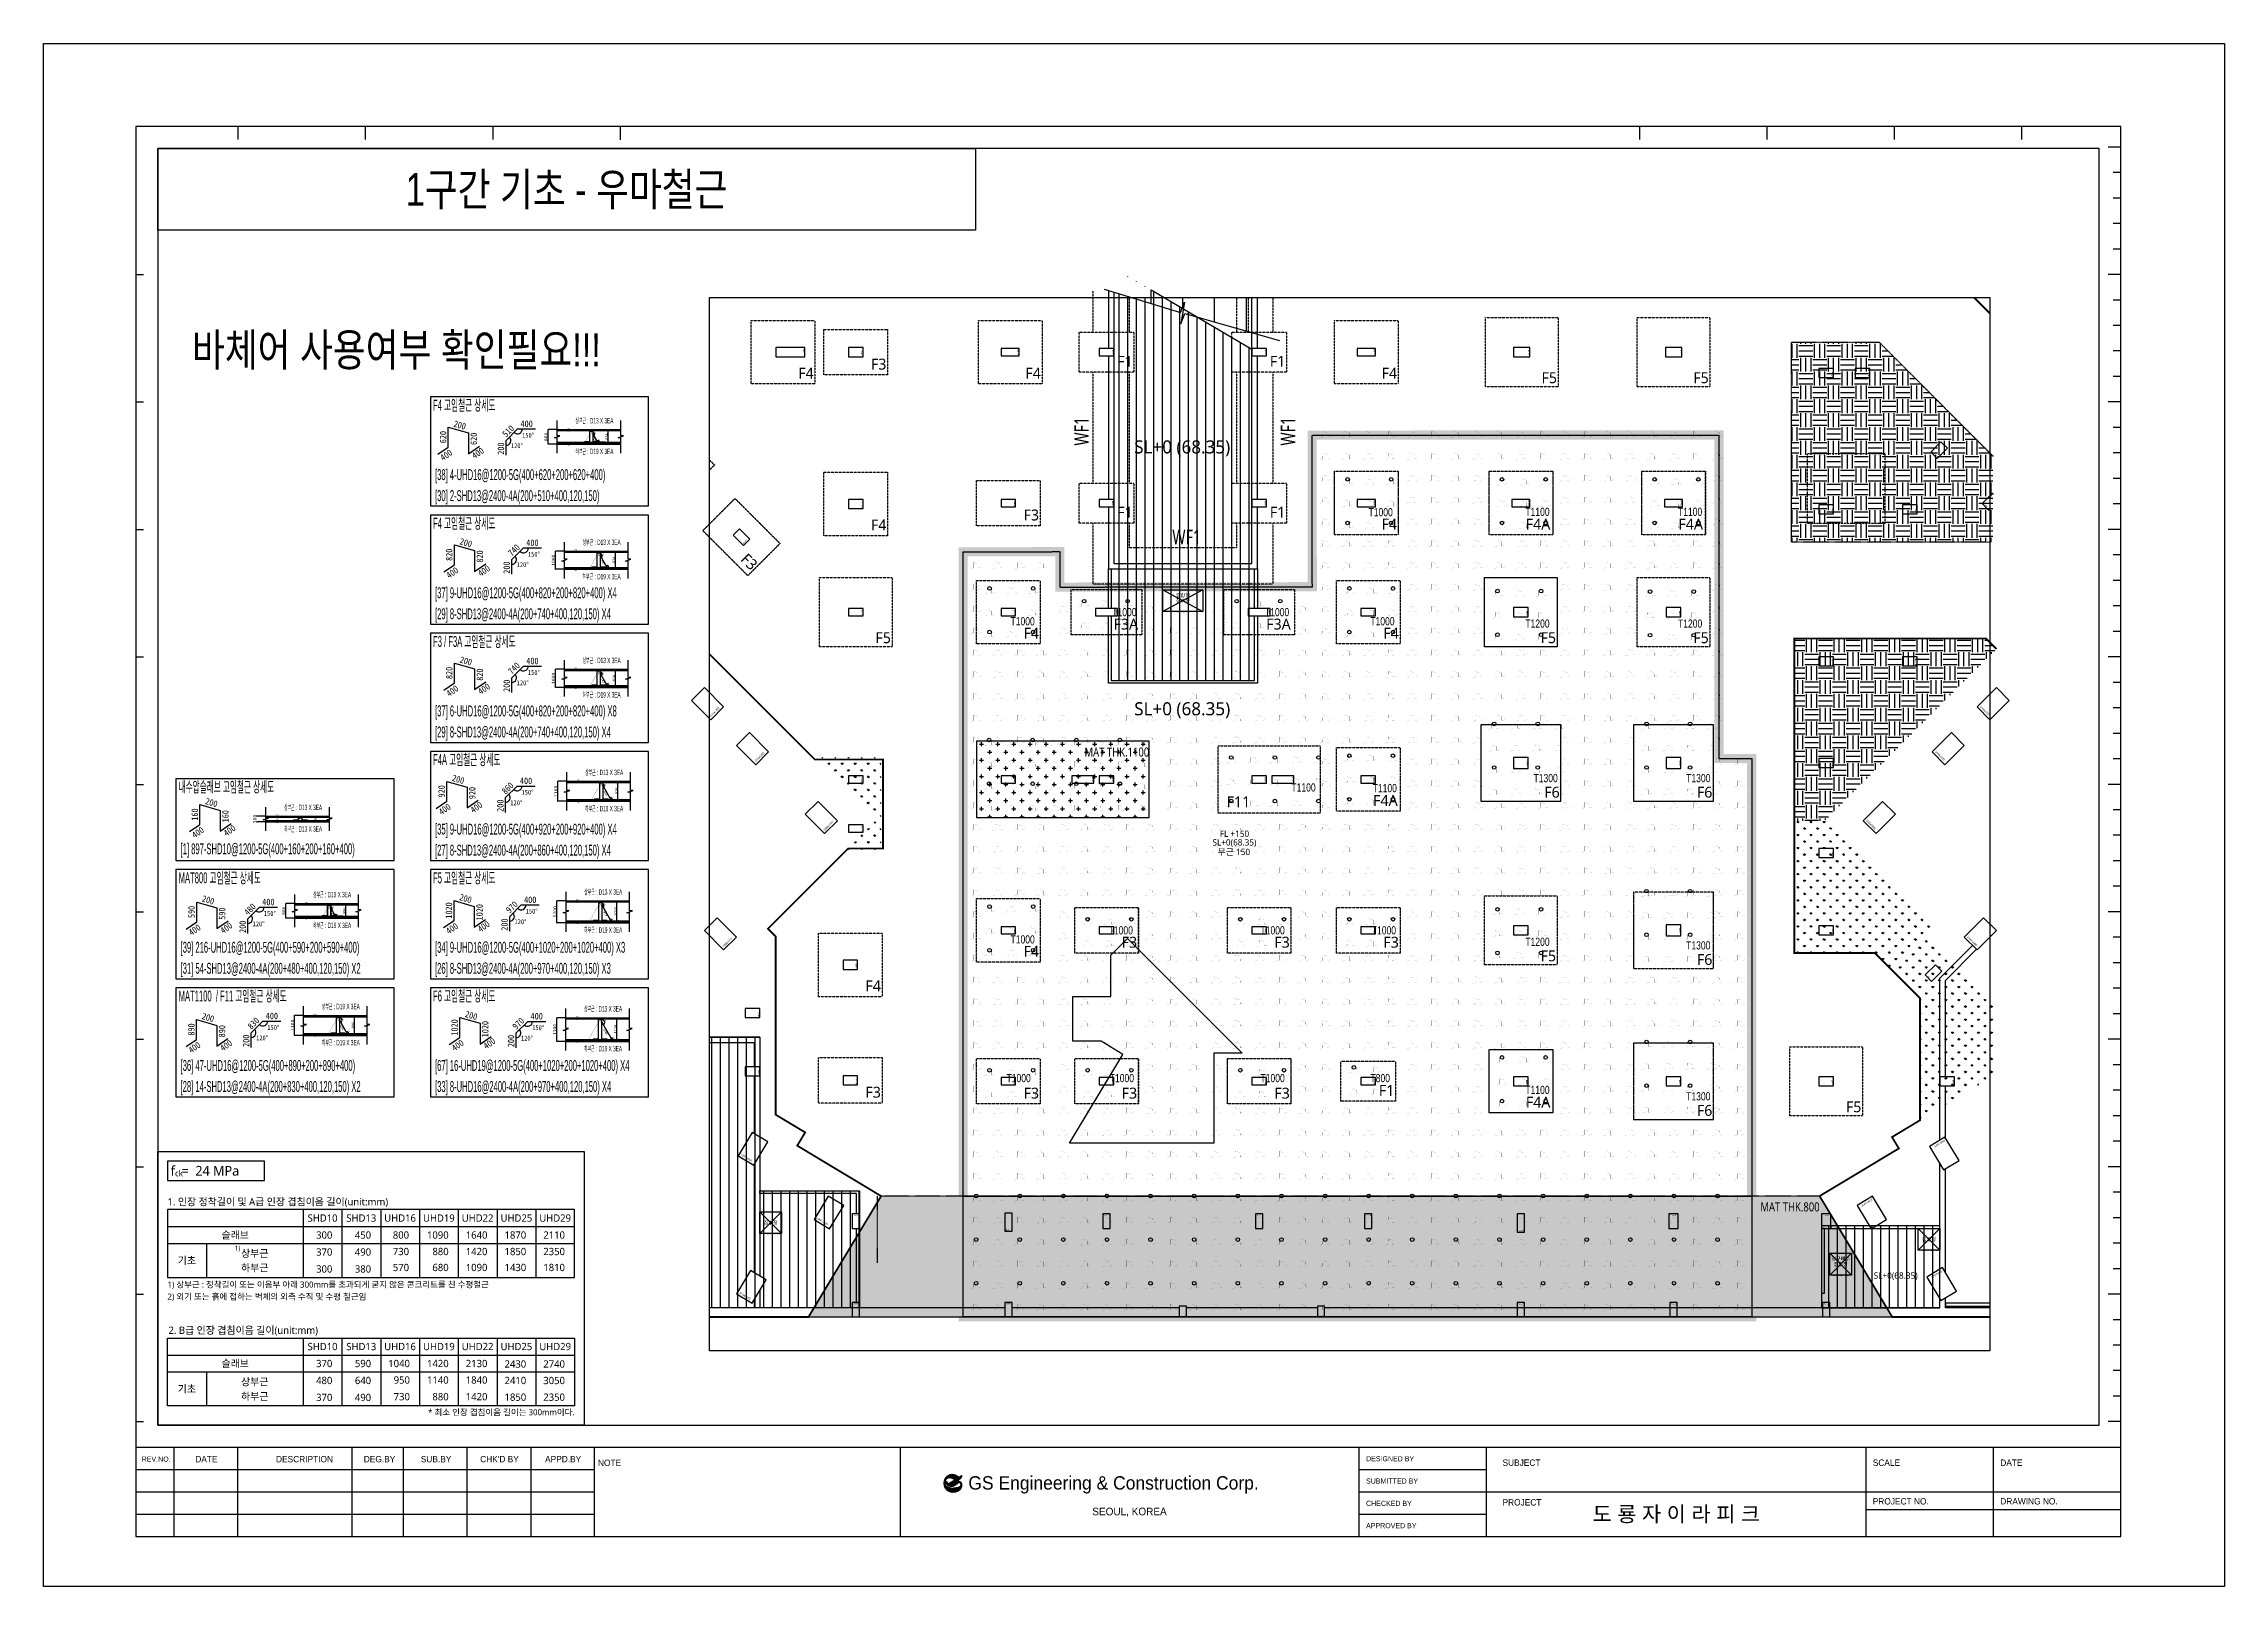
# Model space of a CAD drawing. Header units: millimetres. Extents: x 91591 to 1353697, y 75729 to 160586.
# Drawn here: x 1051591 to 1171591, y 75729 to 160586 of the extents above; entities that cross this region are included whole.
import ezdxf
from ezdxf.enums import TextEntityAlignment as Align

# ---------------------------------------------------------------- set-up
doc = ezdxf.new("R2010")
doc.units = ezdxf.units.MM
for name, pattern in [('H', [1.3, 0.8, -0.5]), ('HID', [2.5, 1.5, -1]), ('HIDDEN', [0.375, 0.25, -0.125])]:
    doc.linetypes.add(name, pattern=pattern)
for name, color, linetype, plot in [('+S_LEVEL_TEXT(NO PLOT)', 7, 'Continuous', False), ('DEFPOINT', 142, 'Continuous', False), ('S_NOPLOT_251', 251, 'Continuous', False)]:
    doc.layers.add(name, color=color, linetype=linetype, plot=plot)
for name, color, linetype in [('-S_CE', 61, 'Continuous'), ('-S_F', 7, 'Continuous'), ('-S_F_NAME', 7, 'Continuous'), ('8', 8, 'Continuous'), ('ML', 4, 'Continuous'), ('NX_BAR(D)', 7, 'Continuous'), ('NX_BarShape', 7, 'Continuous'), ('NX_BARTXT', 7, 'Continuous'), ('NX_DIMS', 7, 'Continuous'), ('NX_FORM', 7, 'Continuous'), ('NX_TXT(T)', 7, 'Continuous'), ('S-ELEV', 7, 'Continuous'), ('S-FND-TEXT', 7, 'Continuous'), ('S-FND-배근구간선', 21, 'HID'), ('S-FND_OUTLINE_공동주택 기초', 1, 'HID'), ('S-FND_OUTLINE_지하주차장 기초', 4, 'HID'), ('S-GIRDER', 4, 'HIDDEN'), ('S-HAT', 252, 'Continuous'), ('S-HAT_SLAB LEVEL', 7, 'Continuous'), ('S-STAIR', 251, 'Continuous'), ('S-TEXT-NOTES-TEXT', 3, 'Continuous'), ('T', 3, 'Continuous'), ('TEXT', 3, 'Continuous'), ('TEXT-L', 7, 'Continuous'), ('WALL-1', 2, 'Continuous'), ('XR-지하주차장$0$A-CON', 2, 'Continuous'), ('XR-지하주차장$0$AA-COL', 2, 'Continuous'), ('XR-지하주차장$1$A-집수정', 4, 'Continuous'), ('기초', 7, 'Continuous')]:
    doc.layers.add(name, color=color, linetype=linetype)
doc.layers.add('JEIL-TXT1', color=7, linetype='Continuous', lineweight=9)
doc.styles.add('BarSetTxt', font='Arial.ttf', dxfattribs={"width": 0.4, "height": 353.85})
doc.styles.add('BAS_TITLE1', font='')
doc.styles.add('BAS_TITLE2', font='', dxfattribs={"height": 500})
doc.styles.add('EST', font='')
doc.styles.add('XR-지하주차장$0$Standard', font='arial.ttf')
doc.styles.add('XR-지하주차장$0$맑은고딕', font='malgun.ttf')
doc.styles.add('맑은 고딕', font='malgun.ttf')
doc.styles.add('맑은고딕', font='malgun.ttf')
doc.styles.add('울릉도M', font='malgun.ttf')
doc.styles.get('BAS_TITLE1').set_extended_font_data('HYHeadLine-Medium')
doc.styles.get('BAS_TITLE2').set_extended_font_data('HYHeadLine-Medium')
doc.styles.get('EST').set_extended_font_data('HYHeadLine-Medium')
doc.dimstyles.new('RS2DShopDimension', dxfattribs={"dimscale": 6, "dimtxt": 40, "dimasz": 0.08, "dimexe": 0.18, "dimexo": 0.0625, "dimgap": 3, "dimtad": 2, "dimdec": 0, "dimzin": 0, "dimdsep": 46, "dimtxsty": 'Standard', "dimblk": 'RS2DShopDimBlock', "dimcen": 0.09, "dimclrd": 6, "dimclre": 6, "dimclrt": 4, "dimadec": 0, "dimazin": 0, "dimtfac": 1, "dimtdec": 0, "dimtix": 1, "dimtofl": 0, "dimtmove": 0, "dimatfit": 3, "dimfxl": 1, "dimtolj": 1, "dimtzin": 0, "dimarcsym": 0})
pattern_1 = [(90, (-331308.57, 62679.2), (-476.25, 0), [])]

msp = doc.modelspace()

# ---------------------------------------------------------------- texts
at = {"layer": '-S_F_NAME', "lineweight": -3, "style": '맑은고딕'}
for s, rotation, p in [('F3', 360, (1097539.9, 142960.1)), ('F1', 360, (1111089.9, 143110.1)), ('F1', 360, (1119489.9, 143110.1)), ('F4', 360, (1093539.9, 142460.1)), ('F4', 360, (1106039.9, 142460.1)), ('F4', 360, (1125639.9, 142460)), ('F5', 360, (1134439.8, 142210.1)), ('F5', 360, (1142789.9, 142210.1)), ('F4', 360, (1097539.9, 134110.1)), ('F3', 360, (1105939.9, 134660.1)), ('F1', 360, (1111089.9, 134810.1)), ('F1', 360, (1119489.9, 134810.1)), ('F4', 360, (1125639.9, 134160)), ('F4A', 360, (1133824, 134159)), ('F4A', 360, (1142224, 134159)), ('F3', 675, (1090417, 132090.5)), ('F4', 360, (1105939.9, 128160.1)), ('F3A', 360, (1111139.9, 128660.1)), ('F3A', 360, (1119539.9, 128660.1)), ('F4', 360, (1125739.9, 128160.1)), ('F5', 360, (1097789.9, 127910.1)), ('F5', 360, (1134388.7, 127911.2)), ('F5', 360, (1142789.9, 127910.1)), ('F4A', 360, (1125424, 118960.1)), ('F6', 360, (1134591.1, 119411.2)), ('F6', 360, (1142991.1, 119411.2)), ('F4', 360, (1105939.9, 110660.1)), ('F3', 360, (1111339.9, 111160.1)), ('F3', 360, (1119739.9, 111160.1)), ('F3', 360, (1125739.9, 111160.1)), ('F5', 360, (1134389.9, 110410.1)), ('F6', 360, (1142989.9, 110209)), ('F4', 360, (1097239.9, 108760.1)), ('F3', 360, (1097239.9, 102910.1)), ('F1', 360, (1125489.9, 103010.1)), ('F3', 360, (1105939.9, 102860.1)), ('F3', 360, (1111339.9, 102860.1)), ('F3', 360, (1119739.9, 102859)), ('F4A', 360, (1133826.5, 102362.6)), ('F6', 360, (1142991.1, 101909)), ('F5', 360, (1151189.9, 102110.1))]:
    msp.add_text(s, height=600, rotation=rotation, dxfattribs=at).set_placement(p, align=Align.MIDDLE_CENTER)
at = {"layer": '-S_F_NAME', "lineweight": -3, "style": '맑은고딕', "width": 0.75}
for rotation, p in [(90, (1108702.7, 139265.2)), (90, (1120059.7, 139265.2)), (0, (1114489.9, 133448))]:
    msp.add_text('WF1', height=800, rotation=rotation, dxfattribs=at).set_placement(p, align=Align.MIDDLE_CENTER)
at = {"layer": '-S_F_NAME', "lineweight": -3, "style": '맑은고딕'}
msp.add_text('F11', height=600, dxfattribs=at).set_placement((1117334.2, 118883.4), align=Align.MIDDLE_CENTER)
at = {"color": 2, "style": 'EST', "width": 0.8}
msp.add_text('1구간 기초 - 우마철근', height=1800, dxfattribs=at).set_placement((1080371.6, 152569.5, 0), align=Align.MIDDLE_CENTER)
at = {"layer": 'DEFPOINT', "style": 'EST', "width": 0.8}
msp.add_text('바체어 사용여부 확인필요!!!', height=1800, dxfattribs=at).set_placement((1071003.1, 143743.9, 0), align=Align.MIDDLE_CENTER)
at = {"layer": 'DEFPOINT', "color": 1, "style": 'EST', "width": 0.8}
for s, p in [('T1000', (1125163.5, 134815.5, 0)), ('T1100', (1133792.9, 134835, 0)), ('T1100', (1142190.4, 134835, 0)), ('T1000', (1105463.5, 128815.6, 0)), ('T1000', (1111063.5, 129315.6, 0)), ('T1000', (1119463.5, 129315.6, 0)), ('T1000', (1125263.5, 128815.6, 0)), ('T1200', (1133792.9, 128687.2, 0)), ('T1200', (1142192.9, 128686.1, 0)), ('T1300', (1134241.6, 120187.2, 0)), ('T1300', (1142641.6, 120187.2, 0)), ('T1100', (1120918.7, 119673.2, 0)), ('T1100', (1125390.4, 119636.1, 0)), ('T1000', (1110863.5, 111815.6, 0)), ('T1000', (1119218.4, 111815.6, 0)), ('T1000', (1125343, 111815.6, 0)), ('T1000', (1105463.5, 111315.6, 0)), ('T1200', (1133792.9, 111186.1, 0)), ('T1300', (1142640.4, 110985, 0)), ('T1000', (1105243.8, 103686.1, 0)), ('T1000', (1110924, 103686.1, 0)), ('T1000', (1119218.4, 103686.1, 0)), ('T800', (1125140.4, 103686.1, 0)), ('T1100', (1133792.9, 103038.6, 0)), ('T1300', (1142641.6, 102685, 0))]:
    msp.add_text(s, height=450, dxfattribs=at).set_placement(p, align=Align.MIDDLE_CENTER)
at = {"layer": 'NX_BARTXT', "color": 3, "style": 'BarSetTxt', "width": 0.5}
for s, p in [('[38] 4-UHD16@1200-5G(400+620+200+620+400)', (1073128.4, 136401.2)), ('[37] 9-UHD16@1200-5G(400+820+200+820+400) X4', (1073128.4, 129901.2)), ('[37] 6-UHD16@1200-5G(400+820+200+820+400) X8', (1073128.4, 123401.2)), ('[35] 9-UHD16@1200-5G(400+920+200+920+400) X4', (1073128.4, 116901.2)), ('[39] 216-UHD16@1200-5G(400+590+200+590+400)', (1059128.4, 110401.2)), ('[34] 9-UHD16@1200-5G(400+1020+200+1020+400) X3', (1073128.4, 110401.2)), ('[36] 47-UHD16@1200-5G(400+890+200+890+400)', (1059128.4, 103901.2)), ('[33] 8-UHD16@2400-4A(200+970+400,120,150) X4', (1073128.4, 102744.6))]:
    msp.add_text(s, height=600, dxfattribs=at).set_placement(p, align=Align.BOTTOM_LEFT)
at = {"layer": 'NX_BARTXT', "color": 2, "style": 'BarSetTxt', "width": 0.5}
for s, p in [('[30] 2-SHD13@2400-4A(200+510+400,120,150)', (1073128.4, 135244.6)), ('[29] 8-SHD13@2400-4A(200+740+400,120,150) X4', (1073128.4, 128744.6)), ('[29] 8-SHD13@2400-4A(200+740+400,120,150) X4', (1073128.4, 122244.6)), ('[27] 8-SHD13@2400-4A(200+860+400,120,150) X4', (1073128.4, 115744.6)), ('[31] 54-SHD13@2400-4A(200+480+400,120,150) X2', (1059128.4, 109244.6)), ('[26] 8-SHD13@2400-4A(200+970+400,120,150) X3', (1073128.4, 109244.6)), ('[28] 14-SHD13@2400-4A(200+830+400,120,150) X2', (1059128.4, 102744.6))]:
    msp.add_text(s, height=600, dxfattribs=at).set_placement(p, align=Align.BOTTOM_LEFT)
at = {"layer": 'NX_BARTXT', "color": 6, "style": 'BarSetTxt', "width": 0.5}
msp.add_text('[1] 897-SHD10@1200-5G(400+160+200+160+400)', height=600, dxfattribs=at).set_placement((1059128.4, 115818), align=Align.BOTTOM_LEFT)
at = {"layer": 'NX_BARTXT', "color": 4, "style": 'BarSetTxt', "width": 0.5}
msp.add_text('[67] 16-UHD19@1200-5G(400+1020+200+1020+400) X4', height=600, dxfattribs=at).set_placement((1073128.4, 103901.2), align=Align.BOTTOM_LEFT)
at = {"layer": 'NX_TXT(T)', "color": 2, "style": 'BarSetTxt', "width": 0.5}
for s, p in [('F4 고임철근 상세도', (1073021.4, 141004.3)), ('F4 고임철근 상세도', (1073021.4, 134504.3)), ('F3 / F3A 고임철근 상세도', (1073021.4, 128004.3)), ('F4A 고임철근 상세도', (1073021.4, 121504.3)), ('내수압슬래브 고임철근 상세도', (1059021.4, 120004.3)), ('MAT800 고임철근 상세도', (1059021.4, 115004.3)), ('F5 고임철근 상세도', (1073021.4, 115004.3)), ('MAT1100  / F11 고임철근 상세도', (1059021.4, 108504.3)), ('F6 고임철근 상세도', (1073021.4, 108504.3))]:
    msp.add_text(s, height=600, dxfattribs=at).set_placement(p, align=Align.TOP_LEFT)
at = {"layer": 'S-FND-TEXT', "color": 6, "linetype": 'ByBlock', "lineweight": -2, "style": '맑은고딕', "width": 0.8}
for s, p in [('MAT THK.1100', (1112429.4, 121619.1)), ('MAT THK.800', (1149318.7, 96602))]:
    msp.add_text(s, height=500, rotation=360, dxfattribs=at).set_placement(p, align=Align.MIDDLE_RIGHT)

# ---------------------------------------------------------------- blocks, each defined once
blk = doc.blocks.new('GS')
at = {"color": 40, "true_color": 0xe6b012}
for p, q in [((-6.9, 0.6), (-6.4, 1.1)), ((-6.9, 0.4), (-6.5, 0.8)), ((-6.9, -0.8), (-6.9, 0.7)), ((-6.9, 0.7), (-6.8, 0.7)), ((-6.5, 0.4), (-6.9, 0.7)), ((-6.9, 0.3), (-6.5, 0.6)), ((-6.5, 0.2), (-6.9, 0.6)), ((-6.9, 0.1), (-6.5, 0.4)), ((-6.5, 0), (-6.9, 0.4)), ((-6.9, -0.1), (-6.5, 0.2)), ((-6.5, -0.1), (-6.9, 0.2)), ((-6.9, -0.3), (-6.5, 0.1)), ((-6.5, -0.3), (-6.9, 0)), ((-6.5, -0.3), (-6.9, 0)), ((-6.8, 1.1), (-6.3, 1.5)), ((-6.8, 0.9), (-6.4, 1.3)), ((-6.8, 0.7), (-6.8, 1.2)), ((-6.8, 1.2), (-6.7, 1.2)), ((-6.5, 0.9), (-6.8, 1.2)), ((-6.5, 0.7), (-6.8, 1)), ((-6.5, 0.6), (-6.8, 0.8)), ((-6.7, 1.5), (-6.1, 2.1)), ((-6.7, 1.3), (-6.2, 1.8)), ((-6.7, 1.5), (-6.7, 1.7)), ((-6.7, 1.7), (-6.6, 1.7)), ((-6.3, 1.3), (-6.7, 1.6)), ((-6.7, 1.5), (-6.7, 1.5)), ((-6.7, 1.2), (-6.7, 1.5)), ((-6.7, 1.5), (-6.7, 1.5)), ((-6.4, 1.1), (-6.7, 1.5)), ((-6.4, 1), (-6.7, 1.3)), ((-6.6, 2), (-1.9, 6.6)), ((-6.6, 1.9), (-6.6, 2.1)), ((-6.6, 2.1), (-6.5, 2.1)), ((-6.6, 2.1), (-6.6, 2.1)), ((-6.2, 1.7), (-6.6, 2)), ((-6.6, 1.7), (-6.6, 1.9)), ((-6.6, 1.9), (-6.6, 1.9)), ((-6.6, 1.9), (-6.6, 1.9)), ((-6.3, 1.6), (-6.6, 1.9)), ((-6.3, 1.4), (-6.6, 1.7)), ((-6.5, 2.2), (-2.2, 6.5)), ((-6.5, 2.3), (-6.5, 2.4)), ((-6.5, 2.4), (-6.4, 2.4)), ((-6.5, 2.4), (-6.4, 2.4)), ((-6.5, 2.1), (-6.5, 2.3)), ((-6.5, 2.3), (-6.5, 2.3)), ((-6.1, 1.9), (-6.5, 2.3)), ((-6.2, 1.8), (-6.5, 2.2)), ((-6.4, 0.9), (-6.5, 0.9)), ((-6.5, 0.9), (-6.5, 0.7)), ((-6.5, 0.7), (-6.5, 0.7)), ((-6.5, 0.7), (-6.5, -0.4)), ((-6.4, 2.5), (-2.4, 6.4)), ((-6.4, 2.4), (-6.4, 2.6)), ((-6.4, 2.6), (-6.3, 2.6)), ((-6, 2.2), (-6.4, 2.6)), ((-6.1, 2.1), (-6.4, 2.4)), ((-6.3, 1.3), (-6.4, 1.3)), ((-6.4, 1.3), (-6.4, 1.1)), ((-6.4, 1.3), (-6.3, 1.3)), ((-6.4, 1.1), (-6.4, 0.9)), ((-6.4, 1.1), (-6.4, 1.1)), ((-6.3, 2.8), (-2.7, 6.3)), ((-6.3, 2.7), (-6.3, 2.9)), ((-6.2, 2.9), (-6.3, 2.9)), ((-5.9, 2.4), (-6.3, 2.8)), ((-6.3, 2.6), (-6.3, 2.7)), ((-6.3, 2.7), (-6.3, 2.7)), ((-6, 2.3), (-6.3, 2.7)), ((-6.2, 1.7), (-6.3, 1.7)), ((-6.3, 1.7), (-6.3, 1.5)), ((-6.3, 1.5), (-6.3, 1.6)), ((-6.3, 1.5), (-6.3, 1.5)), ((-6.3, 1.5), (-6.3, 1.3)), ((-6.2, 3.1), (-3, 6.2)), ((-6.2, 3), (-6.2, 3.1)), ((-6.2, 3.1), (-6.1, 3.1)), ((-6.2, 2.9), (-6.2, 3)), ((-6.2, 3), (-6.2, 3)), ((-6.2, 3), (-6.2, 3)), ((-5.8, 2.6), (-6.2, 3)), ((-5.8, 2.5), (-6.2, 2.9)), ((-6.1, 1.9), (-6.2, 1.9)), ((-6.2, 1.9), (-6.2, 1.8)), ((-6.2, 1.8), (-6.2, 1.8)), ((-6.2, 1.8), (-6.2, 1.7)), ((-6.2, 1.8), (-6.2, 1.8)), ((-6.1, 3.2), (-6.1, 3.3)), ((-6.1, 3.3), (-6, 3.3)), ((-5.6, 2.8), (-6.1, 3.3)), ((-6.1, 3.1), (-6.1, 3.2)), ((-6.1, 3.2), (-6.1, 3.2)), ((-5.7, 2.7), (-6.1, 3.2)), ((-6, 2.1), (-6.1, 2.1)), ((-6.1, 2.1), (-6.1, 2)), ((-6.1, 2), (-6.1, 2)), ((-6.1, 2), (-6.1, 1.9)), ((-6, 3.4), (-6, 3.5)), ((-6, 3.5), (-5.9, 3.5)), ((-6, 3.4), (-5.9, 3.5)), ((-6, 3.3), (-6, 3.4)), ((-6, 3.4), (-6, 3.4)), ((-6, 3.4), (-6, 3.4)), ((-5.5, 2.9), (-6, 3.4)), ((-5.9, 2.3), (-6, 2.3)), ((-6, 2.3), (-6, 2.2)), ((-6, 2.2), (-6, 2.2)), ((-6, 2.2), (-6, 2.1)), ((-6, 2.1), (-6, 2.2)), ((-5.9, 3.5), (-3.5, 5.9)), ((-5.9, 3.6), (-5.9, 3.7)), ((-5.9, 3.7), (-5.8, 3.7)), ((-5.9, 3.5), (-5.9, 3.6)), ((-5.9, 3.6), (-5.9, 3.6)), ((-5.9, 3.6), (-5.9, 3.6)), ((-5.3, 3.1), (-5.9, 3.6)), ((-5.4, 3), (-5.9, 3.5)), ((-5.8, 2.4), (-5.9, 2.4)), ((-5.9, 2.4), (-5.9, 2.3)), ((-5.8, 3.8), (-3.8, 5.8)), ((-5.8, 3.8), (-5.8, 3.9)), ((-5.7, 3.9), (-5.8, 3.9)), ((-5.2, 3.3), (-5.8, 3.9)), ((-5.8, 3.7), (-5.8, 3.8)), ((-5.8, 3.8), (-5.8, 3.8)), ((-5.8, 3.8), (-5.8, 3.8)), ((-5.2, 3.2), (-5.8, 3.8)), ((-5.7, 2.6), (-5.8, 2.6)), ((-5.8, 2.6), (-5.8, 2.5)), ((-5.8, 2.5), (-5.8, 2.6)), ((-5.8, 2.5), (-5.8, 2.5)), ((-5.8, 2.5), (-5.8, 2.4)), ((-5.7, 3.9), (-5.7, 4)), ((-5.7, 4), (-5.6, 4)), ((-5, 3.3), (-5.7, 4)), ((-5.7, 3.9), (-5.7, 3.9)), ((-5.7, 3.9), (-5.7, 3.9)), ((-5.6, 2.8), (-5.7, 2.8)), ((-5.7, 2.8), (-5.7, 2.7)), ((-5.7, 2.7), (-5.7, 2.7)), ((-5.7, 2.7), (-5.7, 2.6)), ((-5.6, 4.1), (-5.6, 4.2)), ((-5.6, 4.2), (-5.5, 4.2)), ((-5.6, 4), (-5.6, 4.1)), ((-5.6, 4.1), (-5.6, 4.1)), ((-5, 3.4), (-5.6, 4.1)), ((-5.5, 2.9), (-5.6, 2.9)), ((-5.6, 2.9), (-5.6, 2.8)), ((-5.6, 2.8), (-5.6, 2.8)), ((-5.6, 2.8), (-5.6, 2.8)), ((-5.5, 4.2), (-5.5, 4.3)), ((-5.5, 4.3), (-5.4, 4.3)), ((-4.8, 3.6), (-5.5, 4.3)), ((-4.9, 3.5), (-5.5, 4.2)), ((-5.4, 3), (-5.5, 3)), ((-5.5, 3), (-5.5, 2.9)), ((-5.5, 2.9), (-5.5, 2.9)), ((-5.5, 2.9), (-5.5, 2.9)), ((-5.4, 4.3), (-5.4, 4.4)), ((-5.4, 4.4), (-5.3, 4.4)), ((-4.7, 3.7), (-5.4, 4.4)), ((-5.4, 4.3), (-5.4, 4.3)), ((-5.4, 4.3), (-5.4, 4.3)), ((-5.3, 3.1), (-5.4, 3.1)), ((-5.4, 3.1), (-5.4, 3)), ((-5.4, 3), (-5.4, 3)), ((-5.4, 3), (-5.4, 3)), ((-5.3, 4.4), (-5.3, 4.5)), ((-5.3, 4.5), (-5.2, 4.5)), ((-5.3, 4.4), (-5.3, 4.4)), ((-5.3, 4.4), (-5.3, 4.4)), ((-4.6, 3.7), (-5.3, 4.4)), ((-5.2, 3.2), (-5.3, 3.2)), ((-5.3, 3.2), (-5.3, 3.1)), ((-5.3, 3.1), (-5.3, 3.1)), ((-5.3, 3.1), (-5.3, 3.1)), ((-5.2, 4.5), (-5.2, 4.6)), ((-5.2, 4.6), (-5.2, 4.6)), ((-5.2, 4.6), (-5.2, 4.6)), ((-5.2, 4.6), (-5.1, 4.6)), ((-5.2, 4.5), (-5.2, 4.6)), ((-5.2, 4.6), (-5.1, 4.6)), ((-4.4, 3.8), (-5.2, 4.6)), ((-5.1, 3.3), (-5.2, 3.3)), ((-5.2, 3.3), (-5.2, 3.2)), ((-5.2, 3.2), (-5.2, 3.2)), ((-5.2, 3.2), (-5.2, 3.2)), ((-5.1, 4.6), (-5.1, 4.7)), ((-5.1, 4.7), (-5.1, 4.7)), ((-5.1, 4.7), (-5.1, 4.7)), ((-5.1, 4.7), (-5, 4.7)), ((-5.1, 4.6), (-5.1, 4.7)), ((-5.1, 4.7), (-5, 4.7)), ((-4.3, 3.8), (-5.1, 4.6)), ((-5, 3.3), (-5.1, 3.3)), ((-5.1, 3.3), (-5.1, 3.3)), ((-5, 4.7), (-5, 4.8)), ((-5, 4.8), (-5, 4.8)), ((-5, 4.8), (-5, 4.8)), ((-5, 4.8), (-4.9, 4.8)), ((-5, 4.7), (-5, 4.8)), ((-5, 4.8), (-4.9, 4.8)), ((-4, 3.9), (-5, 4.8)), ((-4.2, 3.9), (-5, 4.7)), ((-4.9, 3.4), (-5, 3.4)), ((-5, 3.4), (-5, 3.3)), ((-4.9, 4.8), (-4.9, 4.9)), ((-4.9, 4.9), (-4.9, 4.9)), ((-4.9, 4.9), (-4.9, 4.9)), ((-4.9, 4.9), (-4.9, 4.9)), ((-4.9, 4.9), (-4.8, 4.9)), ((-4.9, 4.9), (-4.8, 4.9)), ((-4.9, 4.8), (-4.9, 4.9)), ((-3.9, 3.9), (-4.9, 4.9)), ((-4.8, 3.5), (-4.9, 3.5)), ((-4.9, 3.5), (-4.9, 3.5)), ((-4.9, 3.5), (-4.9, 3.5)), ((-4.9, 3.5), (-4.9, 3.4)), ((-4.8, 4.9), (-4.8, 5)), ((-4.8, 5), (-4.8, 5)), ((-4.8, 5), (-4.8, 5)), ((-4.8, 5), (-4.7, 5)), ((-4.8, 5), (-4.7, 5)), ((-4.8, 4.9), (-4.8, 5)), ((-3.8, 4), (-4.8, 5)), ((-4.7, 3.6), (-4.8, 3.6)), ((-4.8, 3.6), (-4.8, 3.6)), ((-4.8, 3.6), (-4.8, 3.6)), ((-4.8, 3.6), (-4.8, 3.5)), ((-4.7, 3.7), (-1.8, 6.6)), ((-4.7, 5), (-4.7, 5.1)), ((-4.7, 5.1), (-4.7, 5.1)), ((-4.7, 5.1), (-4.7, 5.1)), ((-4.7, 5.1), (-4.6, 5.1)), ((-4.7, 5.1), (-4.6, 5.1)), ((-4.7, 5), (-4.7, 5.1)), ((-3.6, 4), (-4.7, 5.1)), ((-4.6, 3.7), (-4.7, 3.7)), ((-4.7, 3.7), (-4.7, 3.6)), ((-4.7, 3.6), (-4.7, 3.7)), ((-4.6, 5.1), (-4.6, 5.2)), ((-4.6, 5.2), (-4.5, 5.2)), ((-4.6, 5.1), (-4.6, 5.2)), ((-3.4, 4), (-4.6, 5.2)), ((-4.5, 3.7), (-4.6, 3.7)), ((-4.6, 3.7), (-4.6, 3.7)), ((-4.5, 5.2), (-4.5, 5.3)), ((-4.5, 5.3), (-4.4, 5.3)), ((-4.5, 5.2), (-4.5, 5.2)), ((-4.5, 5.2), (-4.5, 5.2)), ((-3.3, 4.1), (-4.5, 5.2)), ((-4.4, 3.8), (-4.5, 3.8)), ((-4.5, 3.8), (-4.5, 3.7)), ((-4.4, 3.8), (-1.5, 6.6)), ((-4.4, 5.3), (-4.4, 5.4)), ((-4.4, 5.4), (-4.3, 5.4)), ((-4.4, 5.3), (-4.4, 5.3)), ((-4.4, 5.3), (-4.4, 5.3)), ((-3.2, 4.1), (-4.4, 5.3)), ((-4.3, 3.8), (-4.4, 3.8)), ((-4.3, 5.4), (-4.3, 5.5)), ((-4.3, 5.5), (-4.2, 5.5)), ((-4.3, 5.4), (-4.3, 5.4)), ((-4.3, 5.4), (-4.3, 5.4)), ((-3, 4.1), (-4.3, 5.4)), ((-4.2, 3.8), (-4.3, 3.8)), ((-4.3, 3.8), (-4.3, 3.8)), ((-4.2, 5.5), (-4.2, 5.6)), ((-4.2, 5.6), (-4.1, 5.6)), ((-4.2, 5.5), (-4.2, 5.5)), ((-4.2, 5.5), (-4.2, 5.5)), ((-2.8, 4.1), (-4.2, 5.5)), ((-4, 3.9), (-4.2, 3.9)), ((-4.2, 3.9), (-4.2, 3.8)), ((-4.1, 5.6), (-4.1, 5.6)), ((-4.1, 5.6), (-4.1, 5.6)), ((-4.1, 5.6), (-4, 5.6)), ((-2.7, 4.1), (-4.1, 5.6)), ((-4, 5.6), (-4, 5.7)), ((-4, 5.7), (-4, 5.7)), ((-4, 5.7), (-4, 5.7)), ((-4, 5.7), (-3.9, 5.7)), ((-2.5, 4.1), (-4, 5.7)), ((-3.9, 3.9), (-4, 3.9)), ((-4, 3.9), (-4, 3.9)), ((-3.9, 5.7), (-3.9, 5.8)), ((-3.9, 5.8), (-3.8, 5.8)), ((-2.3, 4.1), (-3.9, 5.7)), ((-3.6, 4), (-3.9, 4)), ((-3.9, 4), (-3.9, 3.9)), ((-3.9, 3.9), (-3.9, 3.9)), ((-3.8, 4), (-1.1, 6.7)), ((-3.8, 5.8), (-3.8, 5.8)), ((-3.8, 5.8), (-3.7, 5.8)), ((-3.8, 5.8), (-3.8, 5.8)), ((-2.1, 4.1), (-3.8, 5.8)), ((-3.7, 5.8), (-3.7, 5.9)), ((-3.7, 5.9), (-3.6, 5.9)), ((-1.8, 4), (-3.7, 5.8)), ((-3.7, 4), (-3.6, 4)), ((-3.6, 4), (-1, 6.7)), ((-3.6, 5.9), (-3.6, 5.9)), ((-3.6, 5.9), (-3.5, 5.9)), ((-1.6, 3.9), (-3.6, 5.9)), ((-3.3, 4), (-3.6, 4)), ((-3.6, 4), (-3.6, 4)), ((-3.5, 5.9), (-3.5, 6)), ((-3.5, 6), (-3.4, 6)), ((-3.5, 5.9), (-3.4, 6)), ((-1.4, 3.9), (-3.5, 6)), ((-3.4, 4), (-0.8, 6.7)), ((-3.4, 6), (-3.4, 6)), ((-3.4, 6), (-3.3, 6)), ((-3.4, 6), (-3.4, 6)), ((-3.3, 6), (-3.3, 6.1)), ((-3.3, 6.1), (-3.2, 6.1)), ((-1.1, 3.8), (-3.3, 6)), ((-3.2, 4.1), (-3.3, 4.1)), ((-3.3, 4.1), (-3.3, 4)), ((-3.2, 4.1), (-0.6, 6.7)), ((-3.2, 6.1), (-3.2, 6.1)), ((-3.2, 6.1), (-3.1, 6.1)), ((-0.8, 3.7), (-3.2, 6.1)), ((-2.3, 4.1), (-3.2, 4.1)), ((-3.2, 4.1), (-3.2, 4.1)), ((-3.1, 6.1), (-3.1, 6.2)), ((-3.1, 6.2), (-3, 6.2)), ((-0.5, 3.5), (-3.1, 6.2)), ((-3, 4.1), (-0.4, 6.7)), ((-3, 6.2), (-3, 6.2)), ((-3, 6.2), (-2.9, 6.2)), ((-3, 6.2), (-3, 6.2)), ((-2.9, 6.2), (-2.9, 6.3)), ((-2.9, 6.3), (-2.8, 6.3)), ((-2.8, 6.3), (-2.8, 6.3)), ((-2.8, 6.3), (-2.7, 6.3)), ((-2.7, 6.3), (-2.7, 6.4)), ((-2.7, 6.4), (-2.5, 6.4)), ((-2.7, 6.3), (-2.7, 6.4)), ((-2.5, 6.4), (-2.5, 6.4)), ((-2.5, 6.4), (-2.4, 6.4)), ((-2.4, 6.4), (-2.4, 6.5)), ((-2.4, 6.5), (-2.2, 6.5)), ((-2, 4.1), (-2.3, 4.1)), ((-2.3, 4.1), (-2.3, 4.1)), ((-2.2, 6.5), (-2.2, 6.5)), ((-2.2, 6.5), (-2, 6.5)), ((-2.2, 6.5), (-2.2, 6.5)), ((-2, 6.5), (-2, 6.6)), ((-2, 6.6), (-1.7, 6.6)), ((-2, 4), (-2, 4.1)), ((-1.7, 4), (-2, 4)), ((-1.7, 6.6), (-1.7, 6.6)), ((-1.7, 6.6), (-1.4, 6.6)), ((-1.7, 6.6), (-1.7, 6.6)), ((-1.7, 3.9), (-1.7, 4)), ((-1.5, 3.9), (-1.7, 3.9)), ((-1.3, 3.9), (-1.5, 3.9)), ((-1.5, 3.9), (-1.5, 3.9)), ((-1.4, 6.6), (-1.4, 6.7)), ((-1.3, 3.8), (-1.3, 3.9)), ((-1.2, 3.8), (-1.3, 3.8)), ((-1, 3.8), (-1.2, 3.8)), ((-1, 3.7), (-1, 3.8)), ((-0.9, 3.7), (-1, 3.7)), ((-0.8, 3.7), (-0.9, 3.7)), ((-0.9, 3.7), (-0.9, 3.7)), ((-0.8, 3.6), (-0.8, 3.7)), ((-0.6, 3.6), (-0.8, 3.6)), ((-0.6, 3.5), (-0.6, 3.6)), ((-0.5, 3.5), (-0.6, 3.5)), ((-0.5, 3.5), (-0.5, 3.5)), ((-6.9, -0.5), (-6.5, -0.1)), ((-6.5, -0.5), (-6.9, -0.1)), ((-6.9, -0.6), (-6.5, -0.3)), ((-6.5, -0.7), (-6.9, -0.3)), ((-6.9, -0.8), (-6.5, -0.4)), ((-6.3, -1), (-6.9, -0.5)), ((-6.2, -1.3), (-6.9, -0.7)), ((-6.8, -0.8), (-6.9, -0.8)), ((-6.8, -0.9), (-6.5, -0.6)), ((-6.8, -1.1), (-6.4, -0.7)), ((-6.8, -1.1), (-6.8, -0.8)), ((-6.8, -1.2), (-6.4, -0.9)), ((-6.8, -1.2), (-6.8, -1.1)), ((-6.8, -1.1), (-6.8, -1.1)), ((-6.8, -1.1), (-6.8, -1.1)), ((-6.8, -1.3), (-6.8, -1.2)), ((-6.7, -1.3), (-6.8, -1.3)), ((-6.4, -0.8), (-6.7, -0.4)), ((-6.7, -1.5), (-6.3, -1.1)), ((-6.7, -1.7), (-6.2, -1.2)), ((-6.7, -1.4), (-6.7, -1.3)), ((-6.7, -1.3), (-6.7, -1.3)), ((-6.7, -1.6), (-6.7, -1.4)), ((-6.7, -1.8), (-6.2, -1.4)), ((-6.7, -1.6), (-6.7, -1.5)), ((-6.7, -1.7), (-6.7, -1.6)), ((-6.7, -1.6), (-6.7, -1.6)), ((-6.7, -1.6), (-6.7, -1.6)), ((-6.7, -1.9), (-6.7, -1.7)), ((-6.6, -1.9), (-6.7, -1.9)), ((-6.6, -2), (-6.1, -1.5)), ((-6.6, -2.1), (-6.1, -1.6)), ((-6.6, -2.1), (-6.6, -1.9)), ((-6.6, -2.3), (-6.6, -2.1)), ((-6.6, -2.1), (-6.6, -2.1)), ((-6.5, -2.3), (-6.6, -2.3)), ((-6.5, -0.4), (-6.5, -0.4)), ((-6.5, -0.4), (-6.5, -0.5)), ((-6.5, -0.5), (-6.5, -0.7)), ((-6.5, -0.7), (-6.4, -0.7)), ((-6.5, -2.5), (-6.5, -2.3)), ((-6.5, -2.5), (-6.5, -2.4)), ((-6.5, -2.6), (-6.5, -2.5)), ((-6.5, -2.5), (-6.5, -2.5)), ((-6.4, -2.6), (-6.5, -2.6)), ((-6.4, -0.7), (-6.4, -0.9)), ((-6.4, -0.9), (-6.4, -0.9)), ((-6.4, -0.9), (-6.4, -1)), ((-6.4, -1), (-6.3, -1)), ((-6.4, -2.7), (-6.4, -2.6)), ((-6.4, -2.9), (-6.4, -2.7)), ((-6.4, -2.7), (-6.4, -2.7)), ((-6.3, -2.9), (-6.4, -2.9)), ((-6.3, -1), (-6.3, -1.1)), ((-6.3, -1.1), (-6.3, -1.1)), ((-6.3, -1.1), (-6.3, -1.2)), ((-6.3, -1.2), (-6.2, -1.2)), ((-6, -1.7), (-6.3, -1.4)), ((-6.2, -1.2), (-6.2, -1.4)), ((-6.2, -1.4), (-6.2, -1.3)), ((-6.2, -1.4), (-6.2, -1.4)), ((-6.2, -1.4), (-6.2, -1.5)), ((-6.2, -1.5), (-6.1, -1.5)), ((-6.1, -1.5), (-6.1, -1.6)), ((-6.1, -1.6), (-6.1, -1.6)), ((-6.1, -1.6), (-6.1, -1.7)), ((-6.1, -1.7), (-6, -1.7)), ((-6, -1.7), (-6.1, -1.7)), ((-6, -1.7), (-6, -1.8)), ((-6, -1.8), (-6, -1.8)), ((-6, -1.8), (-6, -1.9)), ((-6, -1.9), (-5.9, -1.9)), ((-5.9, -1.9), (-5.9, -1.9)), ((-5.9, -1.9), (-5.9, -1.9)), ((-5.9, -1.9), (-5.9, -2)), ((-5.9, -2), (-5.8, -2)), ((-5.8, -2), (-5.8, -2))]:
    blk.add_line(p, q, dxfattribs=at)
at = {"color": 22, "true_color": 0xd4470f}
for p, q in [((-6.7, 1.7), (-5.8, 2.5)), ((-4.1, 3.9), (-1.3, 6.7)), ((-0.2, 3.5), (-3, 6.2)), ((-0.2, 3.6), (-2.9, 6.3)), ((-2.8, 4.1), (-0.3, 6.6)), ((-0.2, 3.8), (-2.7, 6.3)), ((-2.6, 4.1), (-0.2, 6.5)), ((-0.2, 4), (-2.6, 6.4)), ((-0.2, 4.2), (-2.5, 6.4)), ((-0.2, 4.4), (-2.4, 6.5)), ((-2.4, 4.1), (-0.2, 6.3)), ((-2.3, 4.1), (-0.2, 6.2)), ((-0.2, 4.5), (-2.2, 6.5)), ((-0.2, 4.7), (-2.1, 6.5)), ((-2.1, 4.1), (-0.2, 6)), ((-2, 4.1), (-0.2, 5.8)), ((-0.2, 4.9), (-1.9, 6.6)), ((-1.9, 4), (-0.2, 5.6)), ((-0.2, 5.1), (-1.8, 6.6)), ((-1.7, 4), (-0.2, 5.5)), ((-0.2, 5.2), (-1.6, 6.6)), ((-1.6, 3.9), (-0.2, 5.3)), ((-0.2, 5.4), (-1.5, 6.6)), ((-1.5, 3.9), (-0.2, 5.1)), ((-1.4, 6.7), (-0.3, 6.7)), ((-0.2, 5.6), (-1.3, 6.7)), ((-1.3, 3.8), (-0.2, 4.9)), ((-0.2, 5.8), (-1.2, 6.7)), ((-1.2, 3.8), (-0.2, 4.8)), ((-0.2, 5.9), (-1, 6.7)), ((-1, 3.8), (-0.2, 4.6)), ((-0.9, 3.7), (-0.2, 4.4)), ((-0.2, 6.1), (-0.8, 6.7)), ((-0.8, 3.7), (-0.2, 4.2)), ((-0.7, 3.6), (-0.2, 4.1)), ((-0.2, 6.3), (-0.6, 6.7)), ((-0.6, 3.5), (-0.2, 3.9)), ((-0.5, 3.5), (-0.2, 3.7)), ((-0.3, 3.5), (-0.5, 3.5)), ((-0.2, 6.5), (-0.4, 6.7)), ((-0.3, 6.7), (-0.3, 6.6)), ((-0.3, 6.6), (0.1, 6.6)), ((-0.3, 3.4), (2.2, 5.9)), ((-0.3, 3.4), (-0.3, 3.5)), ((-0.3, 3.4), (-0.2, 3.5)), ((-0.2, 3.4), (-0.3, 3.4)), ((-0.2, 6.5), (-0.1, 6.6)), ((-0.2, 6.3), (0, 6.6)), ((-0.2, 6.2), (0.2, 6.6)), ((-0.2, 6), (0.3, 6.6)), ((3.8, 2.6), (-0.2, 6.6)), ((-0.2, 5.8), (0.5, 6.5)), ((-0.2, 5.6), (0.6, 6.5)), ((-0.2, 5.5), (0.8, 6.5)), ((3.7, 2.5), (-0.2, 6.5)), ((-0.2, 5.3), (0.9, 6.4)), ((-0.2, 5.1), (1, 6.4)), ((-0.2, 4.9), (1.2, 6.3)), ((-0.2, 4.8), (1.3, 6.3)), ((3.5, 2.5), (-0.2, 6.3)), ((-0.2, 4.6), (1.4, 6.2)), ((-0.2, 4.4), (1.5, 6.2)), ((-0.2, 4.2), (1.7, 6.1)), ((-0.2, 4.1), (1.8, 6.1)), ((3.3, 2.5), (-0.2, 6.1)), ((-0.2, 3.9), (1.9, 6)), ((-0.2, 3.7), (2, 6)), ((-0.2, 3.4), (2.3, 5.9)), ((3.2, 2.5), (-0.2, 5.9)), ((3, 2.5), (-0.2, 5.8)), ((2.9, 2.4), (-0.2, 5.6)), ((2.7, 2.4), (-0.2, 5.4)), ((2.6, 2.4), (-0.2, 5.2)), ((2.4, 2.4), (-0.2, 5.1)), ((2.2, 2.5), (-0.2, 4.9)), ((1.9, 2.5), (-0.2, 4.7)), ((1.7, 2.6), (-0.2, 4.5)), ((1.5, 2.6), (-0.2, 4.4)), ((1.2, 2.7), (-0.2, 4.2)), ((0.9, 2.9), (-0.2, 4)), ((0.6, 3), (-0.2, 3.8)), ((0.3, 3.1), (-0.2, 3.6)), ((-0.1, 3.3), (-0.2, 3.5)), ((-0.2, 3.3), (-0.2, 3.4)), ((-0.2, 3.3), (-0.2, 3.4)), ((-0.1, 3.3), (-0.2, 3.3)), ((-0.1, 3.3), (2.4, 5.8)), ((0, 3.3), (-0.1, 3.3)), ((-0.1, 3.3), (-0.1, 3.3)), ((-0.1, 3.3), (-0.1, 3.3)), ((4, 2.6), (0, 6.6)), ((0, 3.3), (2.5, 5.7)), ((0, 3.2), (0, 3.3)), ((0.2, 3.2), (0, 3.2)), ((0.1, 6.6), (0.1, 6.6)), ((0.1, 6.6), (0.4, 6.6)), ((4.1, 2.6), (0.2, 6.6)), ((0.2, 3.2), (2.6, 5.7)), ((0.2, 3.1), (0.2, 3.2)), ((0.3, 3.1), (0.2, 3.1)), ((0.3, 3.1), (2.7, 5.6)), ((0.4, 3.1), (0.3, 3.1)), ((0.3, 3.1), (0.3, 3.1)), ((0.4, 6.6), (0.4, 6.5)), ((4.2, 2.7), (0.4, 6.6)), ((0.4, 6.5), (0.6, 6.5)), ((0.4, 3.1), (2.8, 5.5)), ((0.4, 3), (0.4, 3.1)), ((0.5, 3), (0.4, 3)), ((0.5, 3), (2.9, 5.4)), ((0.7, 3), (0.5, 3)), ((0.5, 3), (0.5, 3)), ((0.6, 6.5), (0.6, 6.5)), ((0.6, 6.5), (0.9, 6.5)), ((4.3, 2.8), (0.6, 6.5)), ((0.6, 6.5), (0.6, 6.5)), ((0.6, 3), (3, 5.4)), ((0.7, 2.9), (0.7, 3)), ((0.8, 2.9), (0.7, 2.9)), ((4.5, 2.8), (0.8, 6.5)), ((0.8, 2.9), (3.2, 5.3)), ((0.9, 2.9), (0.8, 2.9)), ((0.8, 2.9), (0.8, 2.9)), ((0.9, 6.5), (0.9, 6.4)), ((0.9, 6.4), (1, 6.4)), ((0.9, 2.9), (3.3, 5.3)), ((0.9, 2.8), (0.9, 2.9)), ((1.1, 2.8), (0.9, 2.8)), ((0.9, 2.8), (0.9, 2.8)), ((1, 6.4), (1, 6.3)), ((1, 6.3), (1.2, 6.3)), ((1, 2.8), (3.4, 5.2)), ((4.6, 2.9), (1.1, 6.3)), ((1.1, 2.7), (3.5, 5.2)), ((1.1, 2.7), (1.1, 2.8)), ((1.2, 2.7), (1.1, 2.7)), ((1.2, 6.3), (1.2, 6.3)), ((1.2, 6.3), (1.4, 6.3)), ((1.2, 2.7), (3.7, 5.1)), ((1.4, 2.7), (1.2, 2.7)), ((1.2, 2.7), (1.2, 2.7)), ((1.3, 2.7), (1.2, 2.7)), ((1.4, 6.3), (1.4, 6.2)), ((1.4, 6.3), (1.4, 6.3)), ((1.4, 6.2), (1.5, 6.2)), ((4.7, 2.9), (1.4, 6.2)), ((1.4, 2.7), (3.7, 5)), ((1.4, 2.6), (1.4, 2.7)), ((1.6, 2.6), (1.4, 2.6)), ((1.5, 6.2), (1.5, 6.2)), ((1.5, 6.2), (1.6, 6.2)), ((1.5, 2.6), (3.8, 4.9)), ((1.6, 6.2), (1.6, 6.1)), ((1.6, 6.1), (1.7, 6.1)), ((1.6, 2.6), (3.9, 4.9)), ((1.8, 2.6), (1.6, 2.6)), ((1.6, 2.6), (1.6, 2.6)), ((1.7, 6.1), (1.7, 6.1)), ((1.7, 6.1), (1.9, 6.1)), ((4.8, 3), (1.7, 6.1)), ((1.7, 6.1), (1.7, 6.1)), ((1.8, 2.6), (4.1, 4.8)), ((1.8, 2.5), (1.8, 2.6)), ((1.9, 6.1), (1.9, 6)), ((5, 3), (2, 6)), ((2, 6), (2, 6)), ((2, 2.5), (4.2, 4.8)), ((2.1, 2.5), (4.3, 4.7)), ((2.4, 5.8), (2.3, 5.8)), ((2.3, 2.5), (4.5, 4.7)), ((2.5, 5.7), (2.4, 5.8)), ((2.4, 2.4), (4.6, 4.6)), ((5.1, 3.1), (2.5, 5.7)), ((2.6, 2.4), (4.7, 4.6)), ((2.7, 2.4), (4.8, 4.5)), ((2.8, 5.5), (2.8, 5.6)), ((2.9, 5.4), (2.8, 5.5)), ((5.2, 3.2), (2.9, 5.4)), ((2.9, 2.4), (5, 4.5)), ((3.1, 2.5), (5.2, 4.5)), ((5.3, 3.3), (3.2, 5.3)), ((3.2, 5.3), (3.2, 5.3)), ((3.4, 2.5), (5.5, 4.6)), ((3.5, 2.5), (6.4, 5.4)), ((3.7, 5), (3.6, 5.1)), ((5.4, 3.3), (3.7, 5)), ((3.8, 2.6), (6.3, 5.1)), ((3.9, 2.6), (4, 2.6)), ((4, 2.6), (6.3, 4.9)), ((4, 4.9), (4, 4.9)), ((5.4, 3.5), (4, 4.8)), ((4.4, 4.7), (4.3, 4.7)), ((4.3, 2.8), (6.2, 4.6)), ((4.3, 2.7), (4.3, 2.8)), ((5.5, 3.5), (4.4, 4.7)), ((4.5, 2.8), (6, 4.3)), ((5.6, 3.7), (4.6, 4.6)), ((5.7, 3.7), (4.9, 4.5)), ((4.9, 3), (5.5, 3.6)), ((4.9, 3), (4.9, 3)), ((5.7, 3.8), (5.1, 4.5)), ((5.2, 4.6), (5.2, 4.6)), ((5.8, 3.9), (5.2, 4.5)), ((5.9, 4), (5.4, 4.6)), ((5.5, 4.6), (5.5, 4.7)), ((5.5, 4.7), (5.6, 4.7)), ((6, 4.2), (5.5, 4.7)), ((5.5, 3.6), (5.6, 3.7)), ((5.6, 4.7), (5.6, 4.8)), ((5.6, 4.8), (5.7, 4.8)), ((6.1, 4.4), (5.6, 4.8)), ((6, 4.3), (5.6, 4.7)), ((5.6, 3.7), (5.7, 3.8)), ((5.6, 3.7), (5.6, 3.7)), ((5.7, 4.9), (5.7, 4.9)), ((6.2, 4.5), (5.7, 4.9)), ((5.7, 3.8), (5.8, 3.9)), ((5.7, 3.8), (5.7, 3.8)), ((6.2, 4.6), (5.8, 5)), ((5.8, 4.9), (5.8, 4.9)), ((5.8, 3.9), (5.9, 4)), ((5.8, 3.9), (5.8, 3.9)), ((5.9, 5.1), (5.9, 5.1)), ((6.2, 4.8), (5.9, 5.1)), ((6, 5.4), (6, 5.4)), ((6.3, 5), (6, 5.3)), ((6.3, 4.9), (6, 5.2)), ((6, 4.3), (6.1, 4.4)), ((6.1, 5.4), (6.4, 5.8)), ((6.4, 5.5), (6.1, 5.8)), ((6.4, 5.3), (6.1, 5.6)), ((6.4, 5.2), (6.1, 5.5)), ((6.1, 4.4), (6.1, 4.4)), ((6.2, 4.6), (6.2, 4.7)), ((6.4, 5.6), (6.3, 5.8)), ((6.3, 5.1), (6.4, 5.2)), ((6.3, 4.9), (6.3, 5))]:
    blk.add_line(p, q, dxfattribs=at)
at = {"color": 152, "true_color": 0x006ec7}
for p, q in [((-5.1, 0.1), (-5.1, 1.1)), ((-5.1, 1.1), (-4.8, 1.1)), ((-5.1, 0.9), (-5, 1.1)), ((-5.1, 0.8), (-4.8, 1.1)), ((-4.8, 0.8), (-5.1, 1.1)), ((-5.1, 0.6), (-4.8, 0.9)), ((-4.8, 0.6), (-5.1, 0.9)), ((-5.1, 0.4), (-4.8, 0.8)), ((-4.7, 0.4), (-5.1, 0.8)), ((-5.1, 0.2), (-4.8, 0.6)), ((-1.9, -2.6), (-5.1, 0.6)), ((-5.1, 0.1), (-4.7, 0.5)), ((-2.1, -2.6), (-5.1, 0.4)), ((-5.1, -0.1), (-4.7, 0.3)), ((-2.4, -2.5), (-5.1, 0.2)), ((-5.1, -0.2), (-5.1, 0.1)), ((-5.1, 0.1), (-5.1, 0.1)), ((-2.6, -2.5), (-5.1, 0)), ((-5, -0.2), (-4.6, 0.2)), ((-5, -0.3), (-4.5, 0.1)), ((-4.8, 0.9), (-4.9, 1.1)), ((-4.8, 1.1), (-4.8, 0.5)), ((-4.8, 0.5), (-4.7, 0.5)), ((-4.7, 0.5), (-4.7, 0.3)), ((-4.7, 0.5), (-4.7, 0.5)), ((-4.7, 0.3), (-4.7, 0.3)), ((-4.7, 0.3), (-4.7, 0.3)), ((-4.7, 0.3), (-4.6, 0.3)), ((-4.7, 0.3), (-4.7, 0.3)), ((-4.6, 0.3), (-4.6, 0.2)), ((-4.6, 0.3), (-4.6, 0.3)), ((-4.6, 0.2), (-4.6, 0.2)), ((-4.6, 0.2), (-4.6, 0.1)), ((-4.6, 0.2), (-4.6, 0.2)), ((-4.6, 0.1), (-4.5, 0.1)), ((-4.5, 0.1), (-4.5, 0)), ((-4.5, 0), (-4.5, 0)), ((-4.5, 0), (-4.5, 0)), ((-4.3, -1.5), (-2.7, 0)), ((-4.1, -1.8), (-1.7, 0.7)), ((-4.1, -1.6), (-2, 0.5)), ((-4, -1.8), (-1.1, 1)), ((-3.9, -1.9), (-0.7, 1.3)), ((-3.8, -2), (-0.3, 1.5)), ((-3.7, -2), (0, 1.7)), ((-3.6, -2.1), (0.3, 1.7)), ((-3.5, -2.2), (0.5, 1.8)), ((-3.3, -2.2), (0.8, 1.9)), ((-3.2, -2.3), (1, 1.9)), ((-3.1, -2.4), (1.2, 2)), ((-3, -2.4), (1.5, 2)), ((-2.8, -2.4), (1.6, 2)), ((-2.7, -2.5), (1.8, 2)), ((-2.7, 0), (-2.6, 0.1)), ((-2.7, 0), (-2.7, 0)), ((-2.7, 0), (-2.6, 0)), ((-2.6, -2.5), (2, 2)), ((-2.6, 0), (-2.6, 0.1)), ((-2.6, 0.1), (-2.5, 0.1)), ((-2.6, 0.1), (-2.6, 0.1)), ((-0.2, -2.4), (-2.6, 0)), ((-2.5, 0.1), (-2.5, 0.1)), ((-2.5, 0.1), (-2.4, 0.1)), ((-0.1, -2.4), (-2.5, 0.1)), ((-2.4, -2.5), (2.2, 2)), ((-2.4, 0.2), (-2.4, 0.3)), ((-2.4, 0.3), (-2.3, 0.3)), ((0.2, -2.3), (-2.4, 0.3)), ((-2.4, 0.1), (-2.4, 0.2)), ((-2.4, 0.2), (-2.4, 0.2)), ((0.1, -2.3), (-2.4, 0.2)), ((-2.3, -2.6), (2.3, 2)), ((-2.3, 0.3), (-2.3, 0.3)), ((-2.3, 0.3), (-2.2, 0.3)), ((-2.2, 0.3), (-2.2, 0.4)), ((-2.2, 0.4), (-2.1, 0.4)), ((-2.2, 0.3), (-2.2, 0.4)), ((0.4, -2.3), (-2.2, 0.3)), ((-2.1, -2.6), (2.5, 2)), ((-2.1, 0.4), (-2.1, 0.5)), ((-2.1, 0.5), (-2, 0.5)), ((-2.1, 0.4), (-2.1, 0.5)), ((-2.1, 0.4), (-2.1, 0.4)), ((-2.1, 0.4), (-2.1, 0.4)), ((-2.1, 0.4), (-2.1, 0.4)), ((0.5, -2.2), (-2.1, 0.4)), ((-2, -2.6), (2.6, 2)), ((-2, 0.5), (-2, 0.5)), ((-2, 0.5), (-1.9, 0.5)), ((-2, 0.5), (-2, 0.5)), ((0.6, -2.1), (-2, 0.5)), ((-1.9, 0.5), (-1.9, 0.6)), ((-1.9, 0.6), (-1.8, 0.6)), ((0.7, -2.1), (-1.9, 0.6)), ((-1.8, -2.6), (2.8, 1.9)), ((-1.8, 0.6), (-1.8, 0.6)), ((-1.8, 0.6), (-1.7, 0.6)), ((0.8, -2), (-1.8, 0.6)), ((-1.7, 0.6), (-1.7, 0.7)), ((-1.7, 0.7), (-1.6, 0.7)), ((1, -2), (-1.7, 0.7)), ((-1.6, -2.6), (2.9, 1.9)), ((-1.6, 0.7), (-1.6, 0.8)), ((-1.6, 0.8), (-1.5, 0.8)), ((-1.6, 0.8), (-1.6, 0.8)), ((1.1, -1.9), (-1.6, 0.8)), ((-1.6, 0.7), (-1.6, 0.7)), ((-1.6, 0.7), (-1.6, 0.7)), ((-1.6, 0.7), (-1.6, 0.7)), ((-1.5, 0.8), (-1.5, 0.9)), ((-1.5, 0.9), (-1.4, 0.9)), ((-1.5, 0.8), (-1.5, 0.8)), ((-1.5, 0.8), (-1.5, 0.8)), ((1.2, -1.9), (-1.5, 0.8)), ((-1.4, -2.6), (3.1, 1.9)), ((-1.4, 0.9), (-1.4, 0.9)), ((-1.4, 0.9), (-1.3, 0.9)), ((1.3, -1.8), (-1.4, 0.9)), ((-1.3, 0.9), (-1.3, 1)), ((-1.3, 1), (-1.2, 1)), ((1.4, -1.7), (-1.3, 1)), ((-1.2, -2.6), (3.2, 1.9)), ((-1.2, 1), (-1.2, 1)), ((-1.2, 1), (-1.1, 1)), ((1.5, -1.6), (-1.2, 1)), ((-1.1, 1), (-1.1, 1.1)), ((-1.1, 1.1), (-1, 1.1)), ((-1.1, 1), (-1.1, 1.1)), ((-1, -2.5), (3.4, 1.8)), ((-1, 1.1), (-1, 1.1)), ((-1, 1.1), (-0.9, 1.1)), ((1.6, -1.6), (-1, 1.1)), ((-0.9, 1.1), (-0.9, 1.2)), ((-0.9, 1.2), (-0.8, 1.2)), ((1.7, -1.5), (-0.9, 1.2)), ((-0.2, 0.5), (-0.9, 1.2)), ((-0.8, -2.5), (3.5, 1.8)), ((-0.8, 1.2), (-0.8, 1.3)), ((-0.8, 1.3), (-0.7, 1.3)), ((-0.8, 1.2), (-0.8, 1.2)), ((-0.8, 1.2), (-0.8, 1.2)), ((1.8, -1.4), (-0.8, 1.2)), ((-0.2, 0.7), (-0.8, 1.2)), ((-0.7, 1.3), (-0.6, 1.4)), ((-0.7, 1.3), (-0.7, 1.3)), ((-0.7, 1.3), (-0.6, 1.3)), ((1.9, -1.3), (-0.7, 1.3)), ((-0.2, 0.8), (-0.7, 1.3)), ((-0.6, -2.5), (3.7, 1.8)), ((-0.6, 1.3), (-0.6, 1.4)), ((-0.6, 1.4), (-0.5, 1.4)), ((2, -1.3), (-0.6, 1.4)), ((-0.2, 1), (-0.6, 1.4)), ((-0.5, 1.4), (-0.5, 1.4)), ((-0.5, 1.4), (-0.4, 1.4)), ((2.1, -1.2), (-0.5, 1.4)), ((-0.4, -2.5), (3.8, 1.8)), ((-0.4, 1.4), (-0.4, 1.5)), ((-0.4, 1.5), (-0.3, 1.5)), ((2.2, -1.1), (-0.4, 1.5)), ((-0.3, 1.5), (-0.3, 1.5)), ((-0.3, 1.5), (-0.2, 1.5)), ((-0.3, 1.5), (-0.3, 1.5)), ((-0.2, 1.5), (-0.2, 1.6)), ((-0.2, 1.6), (-0.1, 1.6)), ((2.3, -1), (-0.2, 1.5)), ((-0.1, -2.4), (4, 1.7)), ((-0.1, 1.6), (-0.1, 1.6)), ((-0.1, 1.6), (0, 1.6)), ((2.4, -1), (-0.1, 1.6)), ((0, 1.6), (0, 1.7)), ((0, 1.7), (0.1, 1.7)), ((2.5, -0.9), (0, 1.7)), ((0.1, 1.7), (0.1, 1.7)), ((0.1, 1.7), (0.3, 1.7)), ((0.1, -2.3), (4.1, 1.7)), ((2.6, -0.8), (0.1, 1.7)), ((0.3, 1.7), (0.3, 1.8)), ((0.3, 1.8), (0.5, 1.8)), ((0.3, 1.7), (0.3, 1.7)), ((2.7, -0.7), (0.3, 1.7)), ((2.8, -0.6), (0.4, 1.8)), ((0.4, -2.2), (4.2, 1.6)), ((0.5, 1.8), (0.5, 1.8)), ((-5, -0.2), (-5.1, -0.2)), ((-5, -0.4), (-5, -0.2)), ((-2.8, -2.4), (-5, -0.3)), ((-4.9, -0.4), (-5, -0.4)), ((-4.9, -0.4), (-4.5, 0)), ((-4.9, -0.6), (-4.4, -0.1)), ((-4.9, -0.5), (-4.9, -0.4)), ((-4.9, -0.7), (-4.9, -0.5)), ((-4.9, -0.5), (-4.9, -0.5)), ((-3.1, -2.4), (-4.9, -0.5)), ((-4.9, -0.5), (-4.9, -0.5)), ((-4.8, -0.7), (-4.9, -0.7)), ((-4.8, -0.8), (-4.8, -0.7)), ((-4.7, -0.8), (-4.8, -0.8)), ((-4.7, -0.9), (-4.8, -0.8)), ((-4.7, -0.8), (-4.2, -0.2)), ((-4.7, -0.9), (-4.1, -0.3)), ((-4.7, -0.9), (-4.7, -0.8)), ((-4.7, -1), (-4.7, -0.9)), ((-4.7, -0.9), (-4.7, -0.9)), ((-3.4, -2.2), (-4.7, -0.9)), ((-4.6, -1), (-4.7, -1)), ((-4.6, -1), (-3.9, -0.4)), ((-4.6, -1.2), (-3.8, -0.4)), ((-4.6, -1.1), (-4.6, -1)), ((-4.6, -1.2), (-4.6, -1.1)), ((-4.6, -1.1), (-4.6, -1.1)), ((-4.5, -1.2), (-4.6, -1.2)), ((-4.6, -1.2), (-4.6, -1.2)), ((-4.5, 0), (-4.4, 0)), ((-4.5, -1.4), (-3.3, -0.2)), ((-4.5, -1.3), (-3.6, -0.4)), ((-4.5, -1.3), (-4.5, -1.2)), ((-4.5, -1.3), (-4.5, -1.2)), ((-4.5, -1.4), (-4.5, -1.3)), ((-4.5, -1.3), (-4.5, -1.3)), ((-3.8, -2), (-4.5, -1.3)), ((-4.4, -1.4), (-4.5, -1.4)), ((-4.4, 0), (-4.4, -0.1)), ((-4.4, -0.1), (-4.4, -0.1)), ((-4.4, -0.1), (-4.4, -0.1)), ((-4.4, -0.1), (-4.3, -0.1)), ((-4.4, -1.5), (-3, -0.1)), ((-4.4, -1.4), (-3.3, -0.2)), ((-4.4, -1.5), (-4.4, -1.4)), ((-4.3, -1.5), (-4.4, -1.5)), ((-4.4, -1.5), (-4.4, -1.5)), ((-4.4, -1.5), (-4.4, -1.5)), ((-4.3, -0.1), (-4.3, -0.2)), ((-4.3, -0.2), (-4.3, -0.2)), ((-4.3, -0.2), (-4.3, -0.2)), ((-4.3, -0.2), (-4.2, -0.2)), ((-4.3, -1.6), (-4.3, -1.5)), ((-4.2, -1.6), (-4.3, -1.6)), ((-4.2, -0.2), (-4.2, -0.3)), ((-4.2, -0.3), (-4.1, -0.3)), ((-4.2, -1.7), (-4.2, -1.6)), ((-4.1, -1.7), (-4.2, -1.7)), ((-4.2, -1.7), (-4.2, -1.7)), ((-4.2, -1.7), (-4.2, -1.7)), ((-4.2, -1.7), (-4.2, -1.7)), ((-4.1, -0.3), (-4.1, -0.3)), ((-4.1, -0.3), (-4, -0.3)), ((-4.1, -0.3), (-4.1, -0.3)), ((-4.1, -1.8), (-4.1, -1.7)), ((-4, -1.8), (-4.1, -1.8)), ((-4.1, -1.8), (-4.1, -1.8)), ((-4.1, -1.8), (-4.1, -1.8)), ((-4, -0.3), (-4, -0.4)), ((-4, -0.3), (-4, -0.3)), ((-4, -0.4), (-3.5, -0.4)), ((-1.8, -2.6), (-4, -0.4)), ((-4, -1.9), (-4, -1.8)), ((-3.9, -1.9), (-4, -1.9)), ((-3.9, -2), (-3.9, -1.9)), ((-3.9, -1.9), (-3.9, -1.9)), ((-3.9, -1.9), (-3.9, -1.9)), ((-3.8, -2), (-3.9, -2)), ((-1.6, -2.6), (-3.8, -0.4)), ((-3.7, -2), (-3.8, -2)), ((-3.8, -2), (-3.8, -2)), ((-3.8, -2), (-3.8, -2)), ((-3.7, -2.1), (-3.7, -2)), ((-3.6, -2.1), (-3.7, -2.1)), ((-1.4, -2.6), (-3.6, -0.4)), ((-3.6, -2.2), (-3.6, -2.1)), ((-3.6, -2.1), (-3.6, -2.1)), ((-3.6, -2.1), (-3.6, -2.1)), ((-3.5, -2.2), (-3.6, -2.2)), ((-3.5, -0.4), (-3.5, -0.3)), ((-3.5, -0.3), (-3.4, -0.3)), ((-1.2, -2.6), (-3.5, -0.4)), ((-3.3, -2.2), (-3.5, -2.2)), ((-3.5, -2.2), (-3.5, -2.2)), ((-3.4, -0.3), (-3.4, -0.3)), ((-3.4, -0.3), (-3.3, -0.3)), ((-1.1, -2.6), (-3.4, -0.3)), ((-3.3, -0.3), (-3.3, -0.2)), ((-3.3, -0.2), (-3.2, -0.2)), ((-1, -2.5), (-3.3, -0.2)), ((-3.3, -2.3), (-3.3, -2.2)), ((-3.2, -2.3), (-3.3, -2.3)), ((-3.2, -0.2), (-3.2, -0.2)), ((-3.2, -0.2), (-3, -0.2)), ((-3.1, -2.3), (-3.2, -2.3)), ((-3.2, -2.3), (-3.2, -2.3)), ((-0.8, -2.5), (-3.1, -0.2)), ((-3.1, -2.4), (-3.1, -2.3)), ((-3, -2.4), (-3.1, -2.4)), ((-3, -0.2), (-3, -0.1)), ((-3, -0.1), (-2.9, -0.1)), ((-3, -0.2), (-3, -0.1)), ((-0.6, -2.5), (-3, -0.1)), ((-2.8, -2.4), (-3, -2.4)), ((-3, -2.4), (-3, -2.4)), ((-2.9, -0.1), (-2.9, -0.1)), ((-2.9, -0.1), (-2.8, -0.1)), ((-0.5, -2.5), (-2.9, -0.1)), ((-2.8, -0.1), (-2.8, 0)), ((-2.8, 0), (-2.7, 0)), ((-0.3, -2.4), (-2.8, 0)), ((-2.8, -2.5), (-2.8, -2.4)), ((-2.8, -2.5), (-2.8, -2.4)), ((-2.6, -2.5), (-2.8, -2.5)), ((-2.4, -2.5), (-2.6, -2.5)), ((-2.6, -2.5), (-2.6, -2.5)), ((-2.6, -2.5), (-2.6, -2.5)), ((-2.4, -2.6), (-2.4, -2.5)), ((-2.3, -2.6), (-2.4, -2.5)), ((-2.2, -2.6), (-2.4, -2.6)), ((-1.1, -2.6), (-2.2, -2.6)), ((-2.2, -2.6), (-2.2, -2.6)), ((-1, -2.6), (-1.1, -2.6)), ((-1.1, -2.6), (-1.1, -2.6)), ((-1, -2.5), (-0.2, -1.8)), ((-0.6, -2.5), (-1, -2.5)), ((-1, -2.5), (-1, -2.6)), ((-0.8, -2.5), (-0.2, -1.9)), ((-0.6, -2.5), (-0.2, -2.1)), ((-0.3, -2.5), (-0.6, -2.5)), ((-0.6, -2.5), (-0.6, -2.5)), ((-0.4, -2.5), (-0.2, -2.3)), ((-0.1, -2.4), (-0.3, -2.4)), ((-0.3, -2.4), (-0.3, -2.5)), ((-0.2, -2.4), (-0.1, -2.4)), ((0.1, -2.4), (-0.1, -2.4)), ((-0.1, -2.4), (-0.1, -2.4)), ((0.2, -2.3), (0.1, -2.3)), ((0.1, -2.3), (0.1, -2.4)), ((0.1, -2.4), (0.1, -2.3)), ((0.4, -2.3), (0.2, -2.3)), ((0.2, -2.3), (0.2, -2.3)), ((0.3, -2.3), (0.4, -2.2)), ((0.5, -2.2), (0.4, -2.2)), ((0.4, -2.2), (0.4, -2.3))]:
    blk.add_line(p, q, dxfattribs=at)
at = {"color": 134, "true_color": 0x00a39c}
for p, q in [((0.5, 1.8), (0.7, 1.8)), ((2.9, -0.5), (0.5, 1.8)), ((0.7, 1.8), (0.7, 1.9)), ((0.7, 1.9), (0.9, 1.9)), ((3, -0.5), (0.7, 1.9)), ((0.7, -2.1), (4.4, 1.6)), ((3.1, -0.4), (0.8, 1.9)), ((0.9, 1.9), (0.9, 1.9)), ((0.9, 1.9), (1.1, 1.9)), ((3.2, -0.3), (0.9, 1.9)), ((1, -1.9), (4.5, 1.5)), ((1.1, 2.5), (1.1, 2.5)), ((1.1, 1.9), (1.1, 2)), ((1.1, 2), (1.3, 2)), ((3.3, -0.3), (1.1, 2)), ((3.4, -0.2), (1.2, 2)), ((1.3, 2), (1.3, 2)), ((1.3, 2), (2.5, 2)), ((3.5, -0.1), (1.4, 2)), ((3.6, 0), (1.5, 2)), ((1.6, -1.6), (4.6, 1.5)), ((3.7, 0), (1.7, 2)), ((3.8, 0.1), (1.9, 2)), ((3.9, 0.2), (2.1, 2)), ((4, 0.2), (2.3, 2)), ((2.3, -1), (4.7, 1.4)), ((4.2, 0.3), (2.4, 2)), ((2.5, 2), (2.5, 2)), ((2.5, 2), (2.6, 2)), ((2.6, 2), (2.6, 1.9)), ((2.6, 1.9), (3, 1.9)), ((4.4, 0.3), (2.7, 1.9)), ((4.5, 0.3), (2.9, 1.9)), ((3, 1.9), (3, 1.9)), ((3, 1.9), (3.3, 1.9)), ((3, -0.5), (4.8, 1.3)), ((4.7, 0.3), (3.1, 1.9)), ((3.3, 1.9), (3.3, 1.8)), ((3.3, 1.9), (3.3, 1.9)), ((3.3, 1.8), (3.6, 1.8)), ((4.8, 0.3), (3.3, 1.8)), ((5.1, 0.3), (3.5, 1.8)), ((3.6, 1.8), (3.6, 1.8)), ((3.6, 1.8), (3.8, 1.8)), ((3.6, 0), (3.7, 0.1)), ((5.3, 0.2), (3.7, 1.8)), ((3.7, 0.1), (4.9, 1.3)), ((3.8, 0.1), (3.7, 0.1)), ((3.7, 0.1), (3.7, 0)), ((3.8, 1.8), (3.8, 1.7)), ((3.8, 1.7), (4, 1.7)), ((3.9, 0.1), (3.8, 0.1)), ((3.8, 0.1), (3.8, 0.1)), ((4, 0.2), (3.9, 0.2)), ((3.9, 0.2), (3.9, 0.1)), ((4, 1.7), (4, 1.7)), ((4, 1.7), (4.2, 1.7)), ((4, 1.7), (4, 1.7)), ((5.6, 0.1), (4, 1.7)), ((4.2, 0.2), (4, 0.2)), ((4, 0.2), (4, 0.2)), ((4.1, 0.2), (5.1, 1.2)), ((4.2, 1.7), (4.2, 1.6)), ((4.2, 1.6), (4.3, 1.6)), ((6.3, -0.4), (4.2, 1.6)), ((4.4, 0.3), (4.2, 0.3)), ((4.2, 0.3), (4.2, 0.2)), ((4.3, 1.6), (4.3, 1.6)), ((4.3, 1.6), (4.4, 1.6)), ((4.3, 0.3), (5.1, 1.1)), ((4.4, 1.6), (4.4, 1.5)), ((4.4, 1.5), (4.6, 1.5)), ((5, 0.3), (4.4, 0.3)), ((4.4, 0.3), (4.4, 0.3)), ((4.6, 1.5), (4.5, 1.5)), ((4.5, 0.3), (5.3, 1.1)), ((4.6, 1.5), (4.6, 1.5)), ((4.6, 1.5), (4.7, 1.5)), ((6.2, -0.2), (4.6, 1.5)), ((4.7, 1.5), (4.7, 1.4)), ((4.7, 1.4), (4.8, 1.4)), ((4.7, 0.3), (5.4, 1)), ((4.8, 1.4), (4.8, 1.4)), ((4.8, 1.4), (4.8, 1.3)), ((4.8, 1.3), (4.9, 1.3)), ((4.9, 1.3), (4.9, 1.3)), ((4.9, 1.3), (5, 1.3)), ((5, 1.3), (4.9, 1.3)), ((4.9, 0.3), (5.5, 0.9)), ((5, 1.3), (5, 1.2)), ((5, 1.2), (5.1, 1.2)), ((6, 0.2), (5, 1.2)), ((5, 0.3), (5.5, 0.8)), ((5.2, 0.3), (5, 0.3)), ((5, 0.3), (5, 0.3)), ((5.1, 1.2), (5.1, 1.2)), ((5.1, 1.2), (5.1, 1.2)), ((5.1, 1.2), (5.1, 1.1)), ((5.1, 1.1), (5.2, 1.1)), ((5.2, 1.1), (5.2, 1.1)), ((5.2, 1.1), (5.3, 1.1)), ((5.2, 0.3), (5.6, 0.7)), ((5.2, 0.2), (5.2, 0.3)), ((5.4, 0.2), (5.2, 0.2)), ((5.3, 1.1), (5.3, 1)), ((5.3, 1), (5.4, 1)), ((5.3, 0.2), (5.7, 0.7)), ((5.4, 1), (5.4, 1)), ((5.4, 1), (5.4, 1)), ((5.4, 1), (5.4, 0.9)), ((5.4, 0.9), (5.5, 0.9)), ((5.4, 0.2), (5.8, 0.5)), ((5.4, 0.1), (5.4, 0.2)), ((5.4, 0.2), (5.4, 0.2)), ((5.4, 0.2), (5.4, 0.2)), ((5.5, 0.1), (5.4, 0.1)), ((5.5, 0.9), (5.5, 0.8)), ((5.5, 0.8), (5.6, 0.8)), ((5.5, 0.1), (5.9, 0.4)), ((5.6, 0.1), (5.5, 0.1)), ((5.5, 0.1), (5.5, 0.1)), ((5.6, 0.8), (5.6, 0.8)), ((5.6, 0.8), (5.6, 0.8)), ((5.6, 0.8), (5.6, 0.7)), ((5.6, 0.7), (5.7, 0.7)), ((5.6, 0), (5.9, 0.3)), ((5.6, 0), (5.6, 0.1)), ((6.4, -0.7), (5.6, 0.1)), ((5.7, 0.7), (5.7, 0.7)), ((5.7, 0.7), (5.7, 0.7)), ((5.7, 0.7), (5.7, 0.6)), ((5.7, 0.6), (5.8, 0.6)), ((5.7, -0.1), (6, 0.2)), ((5.8, 0.6), (5.8, 0.6)), ((5.8, 0.6), (5.8, 0.5)), ((5.8, 0.5), (5.8, 0.5)), ((5.8, 0.5), (5.8, 0.5)), ((5.8, 0.5), (5.9, 0.5)), ((5.8, -0.1), (6.1, 0.1)), ((5.9, 0.5), (5.9, 0.4)), ((5.9, 0.4), (5.9, 0.4)), ((5.9, 0.4), (5.9, 0.3)), ((5.9, 0.3), (6, 0.3)), ((5.9, -0.3), (6.2, 0)), ((6, 0.3), (6, 0.3)), ((6, 0.3), (6, 0.3)), ((6, 0.3), (6, 0.2)), ((6, 0.2), (6.1, 0.2)), ((6.1, 0.2), (6, 0.2)), ((6.1, 0.2), (6.1, 0.1)), ((6.1, 0.1), (6.1, 0.1)), ((6.1, 0.1), (6.1, 0)), ((6.1, 0.1), (6.1, 0.1)), ((6.1, 0), (6.2, 0)), ((6.2, 0), (6.2, -0.1)), ((1.7, -6.9), (-1.4, -3.8)), ((1.8, -6.9), (-1.3, -3.8)), ((2, -6.8), (-1.1, -3.8)), ((2.1, -6.8), (-0.9, -3.8)), ((2.3, -6.8), (-0.7, -3.8)), ((2.4, -6.7), (-0.6, -3.8)), ((2.5, -6.7), (-0.4, -3.8)), ((0.9, -7.1), (-0.4, -7.1)), ((-0.3, -6.9), (3.2, -3.4)), ((-0.3, -7.1), (3.4, -3.4)), ((-0.3, -6.4), (2.6, -3.5)), ((-0.3, -6.6), (2.7, -3.5)), ((-0.3, -6.8), (3, -3.5)), ((-0.3, -5.5), (1.6, -3.6)), ((-0.3, -5.7), (1.8, -3.6)), ((-0.3, -5.9), (1.9, -3.6)), ((-0.3, -6.1), (2.2, -3.6)), ((-0.3, -6.2), (2.3, -3.6)), ((-0.3, -4.8), (0.8, -3.7)), ((-0.3, -5), (1, -3.7)), ((-0.3, -5.2), (1.2, -3.7)), ((-0.3, -5.4), (1.4, -3.7)), ((1.5, -6.9), (-0.3, -5.1)), ((1.4, -6.9), (-0.3, -5.3)), ((1.2, -7), (-0.3, -5.5)), ((1.1, -7), (-0.3, -5.6)), ((0.9, -7), (-0.3, -5.8)), ((0.8, -7.1), (-0.3, -6)), ((2.6, -6.6), (-0.2, -3.8)), ((-0.1, -7.1), (3.6, -3.3)), ((2.8, -6.6), (0, -3.8)), ((0.1, -7.1), (3.9, -3.3)), ((2.9, -6.5), (0.2, -3.8)), ((0.3, -7.1), (4.2, -3.2)), ((3, -6.5), (0.3, -3.8)), ((0.4, -7.1), (4.4, -3.1)), ((0.7, -2.1), (0.5, -2.1)), ((0.5, -2.1), (0.5, -2.2)), ((3.1, -6.4), (0.5, -3.8)), ((0.6, -7.1), (4.7, -3)), ((0.6, -6.1), (2.1, -4.6)), ((0.8, -2.1), (0.7, -2.1)), ((0.7, -2.1), (0.7, -2.1)), ((0.7, -2.1), (0.7, -2.1)), ((0.7, -3.7), (1.5, -3.7)), ((3.3, -6.4), (0.7, -3.8)), ((0.9, -2), (0.8, -2)), ((0.8, -2), (0.8, -2.1)), ((0.8, -7.1), (5.1, -2.8)), ((3.4, -6.3), (0.8, -3.7)), ((1, -2), (0.9, -2)), ((0.9, -2), (0.9, -2)), ((3.5, -6.3), (0.9, -3.7)), ((1.3, -7), (0.9, -7)), ((0.9, -7), (0.9, -7.1)), ((0.9, -7), (0.9, -7)), ((1.1, -1.9), (1, -1.9)), ((1, -1.9), (1, -2)), ((1, -2), (1, -1.9)), ((1.1, -7), (6.4, -1.6)), ((1.2, -1.9), (1.1, -1.9)), ((1.1, -1.9), (1.1, -1.9)), ((3.6, -6.2), (1.1, -3.7)), ((1.3, -1.8), (1.2, -1.8)), ((1.2, -1.8), (1.2, -1.9)), ((1.2, -7), (6.4, -1.8)), ((1.2, -7), (3.9, -4.4)), ((1.4, -1.8), (1.3, -1.8)), ((1.3, -1.8), (1.3, -1.8)), ((1.3, -1.8), (1.3, -1.8)), ((3.7, -6.1), (1.3, -3.7)), ((1.6, -6.9), (1.3, -6.9)), ((1.3, -6.9), (1.3, -7)), ((1.5, -1.7), (1.4, -1.7)), ((1.4, -1.7), (1.4, -1.8)), ((1.4, -1.8), (1.4, -1.7)), ((1.7, -1.6), (1.5, -1.6)), ((1.5, -1.6), (1.5, -1.6)), ((1.5, -1.6), (1.5, -1.6)), ((1.5, -1.6), (1.5, -1.7)), ((1.5, -1.6), (1.5, -1.6)), ((1.5, -1.7), (1.5, -1.6)), ((1.5, -6.9), (6.4, -2)), ((1.5, -3.7), (1.5, -3.6)), ((1.5, -3.6), (2.1, -3.6)), ((3.9, -6.1), (1.5, -3.7)), ((1.5, -6.9), (4, -4.4)), ((4, -6), (1.6, -3.6)), ((1.9, -6.9), (1.6, -6.9)), ((1.6, -6.9), (1.6, -6.9)), ((1.8, -1.5), (1.7, -1.5)), ((1.7, -1.5), (1.7, -1.5)), ((1.7, -1.5), (1.7, -1.5)), ((1.7, -1.5), (1.7, -1.6)), ((1.7, -6.9), (6.4, -2.2)), ((1.9, -1.4), (1.8, -1.4)), ((1.8, -1.4), (1.8, -1.5)), ((4.1, -6), (1.8, -3.6)), ((1.9, -1.3), (1.9, -1.4)), ((2, -1.3), (1.9, -1.3)), ((1.9, -1.4), (1.9, -1.4)), ((1.9, -1.4), (1.9, -1.4)), ((1.9, -6.8), (6.3, -2.5)), ((4.2, -5.9), (1.9, -3.6)), ((2.1, -6.8), (1.9, -6.8)), ((1.9, -6.8), (1.9, -6.9)), ((2.1, -1.3), (2, -1.3)), ((2, -1.3), (2, -1.3)), ((2, -1.3), (2, -1.3)), ((2, -1.3), (2, -1.3)), ((2, -1.3), (2, -1.3)), ((2.1, -1.2), (2.2, -1.1)), ((2.2, -1.2), (2.1, -1.2)), ((2.1, -1.2), (2.1, -1.2)), ((2.1, -1.2), (2.1, -1.2)), ((2.1, -1.2), (2.1, -1.3)), ((2.1, -1.2), (2.1, -1.2)), ((2.1, -6.8), (6.3, -2.6)), ((2.1, -3.6), (2.1, -3.6)), ((2.1, -3.6), (2.5, -3.6)), ((4.3, -5.8), (2.1, -3.6)), ((2.3, -6.8), (2.1, -6.8)), ((2.1, -6.8), (2.1, -6.8)), ((2.2, -1.1), (2.3, -1)), ((2.3, -1.1), (2.2, -1.1)), ((2.2, -1.1), (2.2, -1.2)), ((4.4, -5.8), (2.2, -3.6)), ((2.4, -1), (2.3, -1)), ((2.3, -1), (2.3, -1.1)), ((2.4, -6.7), (2.3, -6.7)), ((2.3, -6.7), (2.3, -6.8)), ((2.5, -1), (2.4, -1)), ((2.4, -1), (2.4, -1)), ((2.4, -6.7), (6.3, -2.9)), ((4.5, -5.7), (2.4, -3.6)), ((2.5, -6.7), (2.4, -6.7)), ((2.4, -6.7), (2.4, -6.7)), ((2.6, -0.9), (2.5, -0.9)), ((2.5, -0.9), (2.5, -1)), ((2.5, -3.6), (2.5, -3.5)), ((2.5, -3.5), (2.9, -3.5)), ((4.6, -5.6), (2.5, -3.5)), ((2.7, -6.6), (2.5, -6.6)), ((2.5, -6.6), (2.5, -6.7)), ((2.7, -0.8), (2.6, -0.8)), ((2.6, -0.8), (2.6, -0.9)), ((2.8, -0.7), (2.7, -0.7)), ((2.7, -0.7), (2.7, -0.8)), ((2.7, -0.8), (2.7, -0.8)), ((2.7, -6.6), (6.2, -3.1)), ((4.7, -5.5), (2.7, -3.5)), ((2.9, -6.6), (2.7, -6.6)), ((2.7, -6.6), (2.7, -6.6)), ((2.9, -0.6), (2.8, -0.6)), ((2.8, -0.6), (2.8, -0.6)), ((2.8, -0.6), (2.8, -0.6)), ((2.8, -0.6), (2.8, -0.7)), ((2.8, -0.7), (2.8, -0.7)), ((2.8, -0.7), (2.8, -0.7)), ((2.8, -0.7), (2.8, -0.7)), ((2.8, -0.7), (2.8, -0.7)), ((3, -0.5), (2.9, -0.5)), ((2.9, -0.5), (2.9, -0.6)), ((2.9, -6.5), (6.1, -3.4)), ((2.9, -3.5), (2.9, -3.5)), ((2.9, -3.5), (3.2, -3.5)), ((4.8, -5.4), (2.9, -3.5)), ((3, -6.5), (2.9, -6.5)), ((2.9, -6.5), (2.9, -6.6)), ((3.1, -0.5), (3, -0.5)), ((3, -0.5), (3, -0.5)), ((3, -0.5), (3, -0.5)), ((4.9, -5.3), (3, -3.5)), ((3.1, -6.5), (3, -6.5)), ((3, -6.5), (3, -6.5)), ((3.2, -0.4), (3.1, -0.4)), ((3.1, -0.4), (3.1, -0.4)), ((3.1, -0.4), (3.1, -0.4)), ((3.1, -0.4), (3.1, -0.5)), ((3.2, -6.4), (3.1, -6.4)), ((3.1, -6.4), (3.1, -6.5)), ((3.3, -0.3), (3.2, -0.3)), ((3.2, -0.3), (3.2, -0.4)), ((3.2, -3.5), (3.2, -3.4)), ((3.2, -3.4), (3.5, -3.4)), ((5, -5.3), (3.2, -3.5)), ((3.2, -6.4), (6, -3.7)), ((3.3, -6.4), (3.2, -6.4)), ((3.4, -0.2), (3.3, -0.2)), ((3.3, -0.2), (3.3, -0.3)), ((5, -5.1), (3.3, -3.4)), ((3.4, -6.4), (3.3, -6.4)), ((3.3, -6.4), (3.3, -6.4)), ((3.6, -0.1), (3.4, -0.1)), ((3.4, -0.1), (3.4, -0.2)), ((3.4, -0.2), (3.4, -0.2)), ((3.4, -0.2), (3.4, -0.2)), ((3.5, -6.3), (3.4, -6.3)), ((3.4, -6.3), (3.4, -6.4)), ((3.5, -0.1), (3.6, -0.1)), ((3.5, -3.4), (3.5, -3.3)), ((3.5, -3.3), (3.7, -3.3)), ((5.1, -5.1), (3.5, -3.4)), ((3.5, -6.3), (3.6, -6.2)), ((3.6, -6.3), (3.5, -6.3)), ((3.5, -6.3), (3.5, -6.3)), ((3.5, -6.3), (3.5, -6.3)), ((3.7, 0), (3.6, 0)), ((3.6, 0), (3.6, -0.1)), ((3.6, -0.1), (3.6, 0)), ((3.6, -0.1), (3.6, -0.1)), ((3.6, -0.1), (3.6, -0.1)), ((5.2, -5), (3.6, -3.3)), ((3.6, -6.2), (5.9, -4)), ((3.7, -6.2), (3.6, -6.2)), ((3.6, -6.2), (3.6, -6.3)), ((3.7, -3.3), (3.7, -3.3)), ((3.7, -3.3), (4, -3.3)), ((5.3, -4.9), (3.7, -3.3)), ((3.8, -6.1), (3.7, -6.1)), ((3.7, -6.1), (3.7, -6.2)), ((3.9, -6.1), (3.8, -6.1)), ((3.8, -6.1), (3.8, -6.1)), ((5.4, -4.8), (3.9, -3.3)), ((4, -6), (3.9, -6)), ((3.9, -6), (3.9, -6.1)), ((3.9, -6.1), (3.9, -6.1)), ((4, -3.3), (4, -3.2)), ((4, -3.2), (4.1, -3.2)), ((5.4, -4.6), (4, -3.2)), ((4, -6), (5.6, -4.4)), ((4.1, -6), (4, -6)), ((4, -6), (4, -6)), ((4, -6), (4, -6)), ((4.1, -3.2), (4.1, -3.2)), ((4.1, -3.2), (4.2, -3.2)), ((4.1, -3.2), (4.2, -3.2)), ((5.5, -4.6), (4.1, -3.2)), ((4.2, -5.9), (4.1, -5.9)), ((4.1, -5.9), (4.1, -6)), ((4.2, -3.2), (4.2, -3.1)), ((4.2, -3.1), (4.4, -3.1)), ((4.3, -5.8), (4.2, -5.8)), ((4.2, -5.8), (4.2, -5.9)), ((4.2, -5.9), (4.2, -5.9)), ((4.2, -5.9), (4.2, -5.9)), ((5.6, -4.4), (4.3, -3.1)), ((4.4, -5.8), (4.3, -5.8)), ((4.3, -5.8), (4.3, -5.8)), ((4.4, -3.1), (4.4, -3.1)), ((4.4, -3.1), (4.6, -3.1)), ((5.6, -4.3), (4.4, -3.1)), ((4.5, -5.7), (4.4, -5.7)), ((4.4, -5.7), (4.4, -5.7)), ((4.4, -5.7), (4.4, -5.7)), ((4.4, -5.7), (4.4, -5.8)), ((4.4, -5.8), (4.4, -5.8)), ((4.6, -5.6), (4.5, -5.6)), ((4.5, -5.6), (4.5, -5.7)), ((4.5, -5.6), (4.6, -5.6)), ((4.5, -5.7), (4.5, -5.7)), ((4.6, -3.1), (4.6, -3)), ((4.6, -3), (4.7, -3)), ((5.7, -4.2), (4.6, -3.1)), ((4.6, -5.5), (5, -5.2)), ((4.7, -5.5), (4.6, -5.5)), ((4.6, -5.5), (4.6, -5.6)), ((4.6, -5.6), (4.6, -5.6)), ((4.6, -5.6), (4.6, -5.6)), ((4.6, -5.6), (4.6, -5.6)), ((4.7, -3), (4.7, -3)), ((4.7, -3), (4.8, -3)), ((5.8, -4.1), (4.7, -3)), ((4.7, -3), (4.7, -3)), ((4.8, -5.5), (4.7, -5.5)), ((4.7, -5.5), (4.7, -5.5)), ((4.7, -5.5), (4.7, -5.5)), ((4.8, -3), (4.8, -2.9)), ((4.8, -2.9), (4.9, -2.9)), ((5.9, -4), (4.8, -2.9)), ((4.9, -5.4), (4.8, -5.4)), ((4.8, -5.4), (4.8, -5.4)), ((4.8, -5.4), (4.8, -5.4)), ((4.8, -5.4), (4.8, -5.5)), ((4.9, -2.9), (4.9, -2.9)), ((4.9, -2.9), (5, -2.9)), ((5.9, -3.9), (4.9, -2.9)), ((5, -5.3), (4.9, -5.3)), ((4.9, -5.3), (4.9, -5.3)), ((4.9, -5.3), (4.9, -5.3)), ((4.9, -5.3), (4.9, -5.4)), ((5, -2.9), (5, -2.8)), ((5, -2.8), (5.1, -2.8)), ((5.9, -3.7), (5, -2.8)), ((5.1, -5.1), (5, -5.1)), ((5, -5.1), (5, -5.2)), ((5, -5.1), (5.1, -5.1)), ((5, -5.2), (5, -5.2)), ((5, -5.2), (5, -5.3)), ((5.1, -2.8), (5.1, -2.8)), ((5.1, -2.8), (5.2, -2.8)), ((5.1, -2.8), (5.1, -2.8)), ((6, -3.6), (5.1, -2.8)), ((5.2, -5), (5.1, -5)), ((5.1, -5), (5.1, -5.1)), ((5.1, -5), (5.2, -5)), ((5.1, -5.1), (5.1, -5.1)), ((5.1, -5.1), (5.1, -5.1)), ((5.1, -5.1), (5.1, -5.1)), ((5.2, -2.8), (5.2, -2.7)), ((5.2, -2.7), (5.3, -2.7)), ((6, -3.5), (5.2, -2.7)), ((5.3, -4.9), (5.2, -4.9)), ((5.2, -4.9), (5.2, -5)), ((5.2, -4.9), (5.3, -4.9)), ((5.2, -5), (5.2, -5)), ((5.2, -5), (5.2, -5)), ((5.2, -5), (5.2, -5)), ((5.3, -2.7), (5.3, -2.7)), ((5.3, -2.7), (5.4, -2.7)), ((5.4, -4.8), (5.3, -4.8)), ((5.3, -4.8), (5.3, -4.9)), ((5.3, -4.9), (5.3, -4.9)), ((5.3, -4.9), (5.3, -4.9)), ((5.3, -4.9), (5.3, -4.9)), ((5.4, -2.7), (5.4, -2.6)), ((5.4, -2.6), (5.4, -2.6)), ((5.4, -2.6), (5.5, -2.6)), ((6.1, -3.2), (5.4, -2.6)), ((6.1, -3.4), (5.4, -2.7)), ((5.5, -4.6), (5.4, -4.6)), ((5.4, -4.6), (5.4, -4.7)), ((5.4, -4.7), (5.4, -4.7)), ((5.4, -4.7), (5.4, -4.8)), ((5.5, -2.6), (5.5, -2.5)), ((5.5, -2.5), (5.5, -2.5)), ((5.5, -2.5), (5.5, -2.5)), ((5.5, -2.5), (5.6, -2.5)), ((6.2, -3.1), (5.5, -2.5)), ((5.6, -4.5), (5.5, -4.5)), ((5.5, -4.5), (5.5, -4.6)), ((5.7, 0), (5.6, 0)), ((5.6, -2.5), (5.6, -2.4)), ((5.6, -2.4), (5.6, -2.4)), ((5.6, -2.4), (5.6, -2.4)), ((5.6, -2.4), (5.7, -2.4)), ((6.2, -3), (5.6, -2.4)), ((5.7, -4.3), (5.6, -4.3)), ((5.6, -4.3), (5.6, -4.4)), ((5.6, -4.4), (5.6, -4.4)), ((5.6, -4.4), (5.6, -4.5)), ((5.7, -0.1), (5.7, 0)), ((5.8, -0.1), (5.7, -0.1)), ((5.7, -0.1), (5.7, -0.1)), ((5.7, -2.4), (5.7, -2.3)), ((5.7, -2.3), (5.7, -2.3)), ((5.7, -2.3), (5.8, -2.3)), ((5.7, -2.4), (5.8, -2.3)), ((6.3, -2.8), (5.7, -2.3)), ((5.7, -2.4), (5.7, -2.3)), ((5.8, -4.2), (5.7, -4.2)), ((5.7, -4.2), (5.7, -4.2)), ((5.7, -4.2), (5.7, -4.2)), ((5.7, -4.2), (5.7, -4.2)), ((5.7, -4.2), (5.7, -4.3)), ((5.7, -4.3), (5.7, -4.3)), ((5.8, -0.2), (5.8, -0.1)), ((5.8, -0.1), (5.8, -0.1)), ((5.8, -0.3), (5.8, -0.2)), ((5.9, -0.3), (5.8, -0.3)), ((5.8, -2.2), (6.4, -1.6)), ((5.8, -2.2), (6.4, -1.6)), ((5.8, -2.3), (5.8, -2.2)), ((5.8, -2.2), (5.9, -2.2)), ((6.3, -2.7), (5.8, -2.2)), ((6.3, -2.7), (5.8, -2.2)), ((5.9, -4), (5.8, -4)), ((5.8, -4), (5.8, -4.1)), ((5.8, -4.1), (5.8, -4.1)), ((5.8, -4.1), (5.8, -4.2)), ((5.8, -4.2), (5.8, -4.2)), ((5.9, -0.4), (6.2, -0.1)), ((5.9, -0.4), (5.9, -0.3)), ((6, -0.4), (5.9, -0.4)), ((5.9, -0.4), (5.9, -0.4)), ((6.4, -0.9), (5.9, -0.4)), ((5.9, -2.2), (5.9, -2.1)), ((5.9, -2.1), (6, -2.1)), ((6.3, -2.5), (5.9, -2.1)), ((6.3, -2.5), (5.9, -2.1)), ((6, -3.7), (5.9, -3.7)), ((5.9, -3.7), (5.9, -3.9)), ((5.9, -3.9), (5.9, -3.9)), ((5.9, -3.9), (5.9, -4)), ((6, -0.5), (6.3, -0.2)), ((6, -0.6), (6.3, -0.3)), ((6, -0.6), (6, -0.4)), ((6, -0.7), (6, -0.6)), ((6, -0.6), (6, -0.6)), ((6.1, -0.7), (6, -0.7)), ((6, -0.7), (6, -0.7)), ((6, -1.9), (6.4, -1.5)), ((6, -1.9), (6, -1.6)), ((6, -1.6), (6.1, -1.6)), ((6, -1.7), (6.1, -1.6)), ((6.4, -2.1), (6, -1.7)), ((6.4, -2.1), (6, -1.7)), ((6, -2.1), (6, -1.9)), ((6, -1.9), (6, -1.9)), ((6, -1.9), (6, -1.9)), ((6.4, -2.2), (6, -1.9)), ((6.4, -2.2), (6, -1.9)), ((6.4, -2.4), (6, -2)), ((6.4, -2.4), (6, -2)), ((6.1, -3.5), (6, -3.5)), ((6, -3.5), (6, -3.6)), ((6, -3.6), (6, -3.6)), ((6, -3.6), (6, -3.7)), ((6.1, -0.7), (6.4, -0.5)), ((6.1, -0.9), (6.4, -0.6)), ((6.1, -1.6), (6.1, -0.7)), ((6.5, -1.1), (6.1, -0.8)), ((6.1, -1.1), (6.4, -0.8)), ((6.5, -1.3), (6.1, -0.9)), ((6.1, -1.2), (6.4, -0.9)), ((6.1, -1.1), (6.2, -1)), ((6.1, -1.2), (6.3, -1)), ((6.4, -1.4), (6.1, -1.1)), ((6.1, -1.4), (6.5, -1.1)), ((6.4, -1.4), (6.1, -1.1)), ((6.4, -1.8), (6.1, -1.5)), ((6.4, -1.8), (6.1, -1.5)), ((6.1, -1.6), (6.1, -1.6)), ((6.4, -1.9), (6.1, -1.6)), ((6.4, -1.9), (6.1, -1.6)), ((6.2, -3.2), (6.1, -3.2)), ((6.1, -3.2), (6.1, -3.3)), ((6.1, -3.3), (6.1, -3.3)), ((6.1, -3.3), (6.1, -3.5)), ((6.2, -0.1), (6.2, -0.1)), ((6.2, -0.1), (6.2, -0.2)), ((6.2, -0.2), (6.3, -0.2)), ((6.3, -0.2), (6.2, -0.2)), ((6.5, -1.3), (6.2, -1)), ((6.3, -2.9), (6.2, -2.9)), ((6.2, -2.9), (6.2, -3.1)), ((6.2, -3.1), (6.2, -3.1)), ((6.2, -3.1), (6.2, -3.2)), ((6.2, -3.1), (6.2, -3.1)), ((6.3, -0.2), (6.3, -0.3)), ((6.3, -0.3), (6.3, -0.3)), ((6.3, -0.3), (6.3, -0.5)), ((6.3, -0.5), (6.4, -0.5)), ((6.3, -2.5), (6.4, -2.4)), ((6.3, -2.5), (6.4, -2.4)), ((6.4, -2.5), (6.3, -2.5)), ((6.3, -2.5), (6.3, -2.7)), ((6.3, -2.7), (6.3, -2.7)), ((6.3, -2.7), (6.3, -2.9)), ((6.4, -0.5), (6.4, -0.6)), ((6.4, -0.6), (6.4, -0.7)), ((6.4, -0.7), (6.4, -0.7)), ((6.4, -0.7), (6.4, -1.1)), ((6.5, -1.1), (6.4, -1)), ((6.4, -1.1), (6.5, -1.1)), ((6.5, -1.4), (6.4, -1.4)), ((6.4, -1.4), (6.4, -2.1)), ((6.4, -2.1), (6.4, -2.1)), ((6.4, -2.1), (6.4, -2.5)), ((6.5, -1.1), (6.5, -1.4))]:
    blk.add_line(p, q, dxfattribs=at)
at = {"color": 1}
for p, q in [((2.1, 2.5), (1.8, 2.5)), ((1.9, 6), (2, 6)), ((2, 6), (2, 6)), ((2, 6), (2.1, 6)), ((2.1, 6), (2.1, 5.9)), ((2.1, 5.9), (2.1, 5.9)), ((2.1, 5.9), (2.2, 5.9)), ((2.3, 2.5), (2.1, 2.5)), ((2.1, 2.5), (2.1, 2.5)), ((2.2, 5.9), (2.2, 5.9)), ((2.2, 5.9), (2.3, 5.9)), ((2.3, 5.9), (2.3, 5.8)), ((2.3, 5.8), (2.4, 5.8)), ((2.3, 2.4), (2.3, 2.5)), ((3, 2.4), (2.3, 2.4)), ((2.4, 5.8), (2.4, 5.8)), ((2.4, 5.8), (2.5, 5.8)), ((2.5, 5.8), (2.5, 5.7)), ((2.5, 5.7), (2.5, 5.7)), ((2.5, 5.7), (2.6, 5.7)), ((2.6, 5.7), (2.6, 5.6)), ((2.6, 5.6), (2.7, 5.6)), ((2.7, 5.6), (2.7, 5.6)), ((2.7, 5.6), (2.8, 5.6)), ((2.8, 5.6), (2.8, 5.5)), ((2.8, 5.5), (2.9, 5.5)), ((2.9, 5.5), (2.9, 5.5)), ((2.9, 5.5), (2.9, 5.5)), ((2.9, 5.5), (2.9, 5.4)), ((2.9, 5.4), (3, 5.4)), ((3, 5.4), (3, 5.4)), ((3, 5.4), (3.1, 5.4)), ((3.2, 2.5), (3, 2.5)), ((3, 2.5), (3, 2.4)), ((3.1, 5.4), (3.1, 5.3)), ((3.1, 5.3), (3.2, 5.3)), ((3.2, 5.3), (3.2, 5.3)), ((3.2, 5.3), (3.3, 5.3)), ((3.7, 2.5), (3.2, 2.5)), ((3.2, 2.5), (3.2, 2.5)), ((3.3, 5.3), (3.3, 5.2)), ((3.3, 5.2), (3.4, 5.2)), ((3.4, 5.2), (3.4, 5.2)), ((3.4, 5.2), (3.5, 5.2)), ((3.5, 5.2), (3.5, 5.1)), ((3.5, 5.1), (3.7, 5.1)), ((3.7, 5.1), (3.7, 5)), ((3.7, 5), (3.8, 5)), ((4, 2.6), (3.7, 2.6)), ((3.7, 2.6), (3.7, 2.5)), ((3.8, 5), (3.8, 5)), ((3.8, 5), (3.8, 5)), ((3.8, 5), (3.8, 4.9)), ((3.8, 4.9), (3.9, 4.9)), ((3.9, 4.9), (3.9, 4.9)), ((3.9, 4.9), (4, 4.9)), ((4, 4.9), (4, 4.8)), ((4, 4.8), (4.2, 4.8)), ((4.1, 2.6), (4, 2.6)), ((4, 2.6), (4, 2.6)), ((4.2, 2.7), (4.1, 2.7)), ((4.1, 2.7), (4.1, 2.6)), ((4.2, 4.8), (4.2, 4.8)), ((4.2, 4.8), (4.3, 4.8)), ((4.3, 2.7), (4.2, 2.7)), ((4.2, 2.7), (4.2, 2.7)), ((4.3, 4.8), (4.3, 4.7)), ((4.3, 4.7), (4.4, 4.7)), ((4.5, 2.8), (4.3, 2.8)), ((4.3, 2.8), (4.3, 2.7)), ((4.4, 4.7), (4.4, 4.7)), ((4.4, 4.7), (4.5, 4.7)), ((4.5, 4.7), (4.5, 4.6)), ((4.5, 4.6), (4.6, 4.6)), ((4.6, 2.8), (4.5, 2.8)), ((4.5, 2.8), (4.5, 2.8)), ((4.5, 2.8), (4.5, 2.8)), ((4.6, 4.6), (4.6, 4.6)), ((4.6, 4.6), (4.7, 4.6)), ((4.7, 2.9), (4.6, 2.9)), ((4.6, 2.9), (4.6, 2.8)), ((4.7, 4.6), (4.7, 4.6)), ((4.7, 4.6), (4.7, 4.5)), ((4.7, 4.5), (5.2, 4.5)), ((4.8, 2.9), (4.7, 2.9)), ((4.7, 2.9), (4.7, 2.9)), ((4.9, 3), (4.8, 3)), ((4.8, 3), (4.8, 2.9)), ((5, 3), (4.9, 3)), ((4.9, 3), (4.9, 3)), ((5.1, 3.1), (5, 3.1)), ((5, 3.1), (5, 3)), ((5.2, 3.1), (5.1, 3.1)), ((5.1, 3.1), (5.1, 3.1)), ((5.2, 4.5), (5.2, 4.6)), ((5.2, 4.6), (5.4, 4.6)), ((5.3, 3.2), (5.2, 3.2)), ((5.2, 3.2), (5.2, 3.2)), ((5.2, 3.2), (5.2, 3.2)), ((5.2, 3.2), (5.2, 3.1)), ((5.2, 3.1), (5.2, 3.2)), ((5.2, 3.2), (5.2, 3.1)), ((5.4, 3.3), (5.3, 3.3)), ((5.3, 3.3), (5.3, 3.3)), ((5.3, 3.3), (5.3, 3.3)), ((5.3, 3.3), (5.3, 3.2)), ((5.4, 4.6), (5.4, 4.6)), ((5.4, 4.6), (5.5, 4.6)), ((5.5, 3.5), (5.4, 3.5)), ((5.4, 3.5), (5.4, 3.4)), ((5.4, 3.4), (5.4, 3.4)), ((5.4, 3.4), (5.4, 3.3)), ((5.5, 4.6), (5.5, 4.7)), ((5.5, 4.7), (5.5, 4.7)), ((5.5, 4.7), (5.5, 4.7)), ((5.5, 4.7), (5.6, 4.7)), ((5.6, 3.6), (5.5, 3.6)), ((5.5, 3.6), (5.5, 3.5)), ((5.5, 3.5), (5.5, 3.5)), ((5.5, 3.5), (5.5, 3.5)), ((5.6, 4.7), (5.6, 4.8)), ((5.6, 4.8), (5.6, 4.8)), ((5.6, 4.8), (5.6, 4.8)), ((5.6, 4.8), (5.7, 4.8)), ((5.7, 3.7), (5.6, 3.7)), ((5.6, 3.7), (5.6, 3.7)), ((5.6, 3.7), (5.6, 3.7)), ((5.6, 3.7), (5.6, 3.6)), ((5.7, 4.8), (5.7, 4.9)), ((5.7, 4.9), (5.7, 4.9)), ((5.7, 4.9), (5.7, 4.9)), ((5.7, 4.9), (5.8, 4.9)), ((5.8, 3.8), (5.7, 3.8)), ((5.7, 3.8), (5.7, 3.8)), ((5.7, 3.8), (5.7, 3.8)), ((5.7, 3.8), (5.7, 3.7)), ((5.8, 5), (5.8, 5.1)), ((5.8, 5.1), (5.9, 5.1)), ((5.8, 4.9), (5.8, 5)), ((5.8, 5), (5.8, 5)), ((5.9, 3.9), (5.8, 3.9)), ((5.8, 3.9), (5.8, 3.9)), ((5.8, 3.9), (5.8, 3.9)), ((5.8, 3.9), (5.8, 3.8)), ((5.9, 5.1), (5.9, 5.2)), ((5.9, 5.2), (6, 5.2)), ((6, 4.1), (5.9, 4.1)), ((5.9, 4.1), (5.9, 4)), ((5.9, 4), (5.9, 4)), ((5.9, 4), (5.9, 3.9)), ((6, 5.3), (6, 5.4)), ((6, 5.4), (6.1, 5.4)), ((6, 5.2), (6, 5.3)), ((6, 5.3), (6, 5.3)), ((6.1, 4.3), (6, 4.3)), ((6, 4.3), (6, 4.2)), ((6, 4.2), (6, 4.2)), ((6, 4.2), (6, 4.1)), ((6.1, 5.6), (6.1, 5.8)), ((6.1, 5.8), (6.3, 5.8)), ((6.1, 5.4), (6.1, 5.6)), ((6.1, 5.6), (6.1, 5.6)), ((6.2, 4.5), (6.1, 4.5)), ((6.1, 4.5), (6.1, 4.4)), ((6.1, 4.4), (6.1, 4.4)), ((6.1, 4.4), (6.1, 4.3)), ((6.2, 5.8), (6.4, 5.8)), ((6.3, 4.8), (6.2, 4.8)), ((6.2, 4.8), (6.2, 4.6)), ((6.2, 4.6), (6.2, 4.6)), ((6.2, 4.6), (6.2, 4.5)), ((6.4, 5.1), (6.3, 5.1)), ((6.3, 5.1), (6.3, 4.9)), ((6.3, 4.9), (6.3, 4.9)), ((6.3, 4.9), (6.3, 4.8)), ((6.4, 5.8), (6.4, 5.7)), ((6.4, 5.7), (6.4, 5.4)), ((6.4, 5.7), (6.4, 5.6)), ((6.4, 5.6), (6.4, 5.4)), ((6.4, 5.4), (6.4, 5.4)), ((6.4, 5.4), (6.4, 5.1))]:
    blk.add_line(p, q, dxfattribs=at)
at = {"color": 72, "true_color": 0x61bf1a}
for p, q in [((-6.1, -1.6), (-6.8, -0.9)), ((-0.9, -7), (-6.8, -1.1)), ((-6.7, -1.4), (-6.3, -1)), ((-1.1, -6.9), (-6.7, -1.3)), ((-1.3, -6.9), (-6.7, -1.5)), ((-1.5, -6.9), (-6.7, -1.7)), ((-6.6, -2.3), (-6, -1.7)), ((-1.7, -6.9), (-6.6, -2)), ((-1.9, -6.8), (-6.6, -2.2)), ((-1.3, -6.7), (-6.5, -1.6)), ((-6.5, -2.4), (-6, -1.9)), ((-6.5, -2.5), (-5.9, -1.9)), ((-2.2, -6.8), (-6.5, -2.5)), ((-6.4, -2.7), (-5.8, -2)), ((-6.4, -2.8), (-5.7, -2.1)), ((-2.4, -6.7), (-6.4, -2.8)), ((-6.3, -2.9), (-5.6, -2.2)), ((-6.3, -2.9), (-5.6, -2.2)), ((-6.3, -3), (-5.5, -2.3)), ((-6.3, -3), (-6.3, -2.9)), ((-6.3, -3.1), (-6.3, -3)), ((-6.3, -3), (-6.3, -3)), ((-2.7, -6.5), (-6.3, -3)), ((-2.7, -6.6), (-6.3, -3)), ((-6.3, -3), (-6.3, -3)), ((-6.3, -3), (-6.3, -3)), ((-6.2, -3.1), (-6.3, -3.1)), ((-6.2, -3.3), (-5.3, -2.4)), ((-6.2, -3.2), (-5.4, -2.4)), ((-6.2, -3.2), (-6.2, -3.1)), ((-6.2, -3.3), (-6.2, -3.2)), ((-6.2, -3.2), (-6.2, -3.2)), ((-3, -6.5), (-6.2, -3.3)), ((-6.2, -3.3), (-6.1, -3.3)), ((-6.1, -3.4), (-5.2, -2.5)), ((-6.1, -3.5), (-5.1, -2.6)), ((-6.1, -3.5), (-6.1, -3.3)), ((-6.1, -3.6), (-6.1, -3.5)), ((-6.1, -3.5), (-6.1, -3.5)), ((-6, -3.6), (-6.1, -3.6)), ((-6, -3.7), (-5, -2.7)), ((-6, -3.8), (-4.9, -2.8)), ((-6, -3.7), (-6, -3.6)), ((-3.3, -6.3), (-6, -3.6)), ((-6, -3.8), (-6, -3.7)), ((-6, -3.7), (-6, -3.7)), ((-5.9, -3.8), (-6, -3.8)), ((-5.9, -3.9), (-4.8, -2.8)), ((-5.9, -3.9), (-5.9, -3.8)), ((-5.8, -3.9), (-5.9, -3.9)), ((-5.9, -3.9), (-5.9, -3.9)), ((-5.8, -2), (-5.7, -2)), ((-5.8, -4), (-4.7, -2.8)), ((-5.8, -4.1), (-4.6, -2.9)), ((-5.8, -4), (-5.8, -3.9)), ((-5.8, -4.1), (-5.8, -4)), ((-5.8, -4), (-5.8, -4)), ((-3.7, -6.1), (-5.8, -4)), ((-5.7, -4.1), (-5.8, -4.1)), ((-5.7, -2), (-5.7, -2.1)), ((-5.7, -2.1), (-5.7, -2.1)), ((-5.7, -2.1), (-5.7, -2.2)), ((-5.7, -2.2), (-5.7, -2.2)), ((-5.7, -2.2), (-5.6, -2.2)), ((-5.7, -4.2), (-4.5, -3)), ((-5.7, -4.2), (-5.7, -4.1)), ((-5.7, -4.3), (-5.7, -4.2)), ((-5.7, -4.2), (-5.7, -4.2)), ((-5.7, -4.2), (-5.7, -4.2)), ((-5.6, -4.3), (-5.7, -4.3)), ((-5.6, -2.2), (-5.6, -2.3)), ((-5.6, -2.3), (-5.5, -2.3)), ((-5.6, -4.3), (-4.3, -3)), ((-5.6, -4.4), (-5.6, -4.3)), ((-5.5, -4.4), (-5.6, -4.4)), ((-5.5, -2.3), (-5.5, -2.3)), ((-5.5, -2.3), (-5.5, -2.3)), ((-5.5, -2.3), (-5.5, -2.4)), ((-5.5, -2.4), (-5.4, -2.4)), ((-5.5, -4.4), (-4.2, -3.1)), ((-5.5, -4.5), (-4.1, -3.2)), ((-5.5, -4.5), (-5.5, -4.4)), ((-5.5, -4.4), (-5.5, -4.4)), ((-5.4, -4.5), (-5.5, -4.5)), ((-5.5, -4.5), (-5.5, -4.5)), ((-5.5, -4.5), (-5.5, -4.5)), ((-5.4, -2.4), (-5.4, -2.5)), ((-5.4, -2.5), (-5.4, -2.4)), ((-5.4, -2.4), (-5.4, -2.4)), ((-5.4, -2.4), (-5.3, -2.4)), ((-5.4, -4.6), (-4, -3.2)), ((-5.4, -4.6), (-5.4, -4.5)), ((-5.4, -4.7), (-5.4, -4.6)), ((-5.4, -4.6), (-5.4, -4.6)), ((-5.4, -4.6), (-5.4, -4.6)), ((-4.1, -5.9), (-5.4, -4.6)), ((-5.3, -4.7), (-5.4, -4.7)), ((-5.3, -2.4), (-5.3, -2.5)), ((-5.3, -2.5), (-5.3, -2.5)), ((-5.3, -2.5), (-5.3, -2.5)), ((-5.3, -2.5), (-5.2, -2.5)), ((-5.3, -4.7), (-3.8, -3.2)), ((-5.3, -4.8), (-3.7, -3.3)), ((-5.3, -4.8), (-5.3, -4.7)), ((-5.3, -4.7), (-5.3, -4.7)), ((-5.3, -4.7), (-5.3, -4.7)), ((-5.2, -4.8), (-5.3, -4.8)), ((-5.2, -2.5), (-5.2, -2.6)), ((-5.2, -2.6), (-5.2, -2.6)), ((-5.2, -2.6), (-5.2, -2.6)), ((-5.2, -2.6), (-5.1, -2.6)), ((-5.2, -4.9), (-3.6, -3.4)), ((-5.2, -4.9), (-5.2, -4.8)), ((-5.1, -4.9), (-5.2, -4.9)), ((-5.1, -2.6), (-5.1, -2.6)), ((-5.1, -2.6), (-5.1, -2.7)), ((-5.1, -2.7), (-5, -2.7)), ((-5.1, -5), (-3.5, -3.4)), ((-5.1, -5), (-5.1, -4.9)), ((-5, -5), (-5.1, -5)), ((-5.1, -5), (-5.1, -5)), ((-5.1, -5), (-5.1, -5)), ((-5, -2.7), (-5, -2.7)), ((-5, -2.7), (-5, -2.7)), ((-5, -2.7), (-5, -2.8)), ((-5, -2.8), (-5, -2.7)), ((-5, -2.8), (-4.9, -2.8)), ((-0.7, -7), (-5, -2.8)), ((-5, -5.1), (-3.3, -3.4)), ((-5, -5.1), (-5, -5)), ((-4.9, -5.1), (-5, -5.1)), ((-5, -5.1), (-5, -5.1)), ((-5, -5.1), (-5, -5.1)), ((-4.9, -2.8), (-4.9, -2.8)), ((-4.9, -2.8), (-4.8, -2.8)), ((-4.9, -5.2), (-3.2, -3.5)), ((-4.9, -5.2), (-4.9, -5.1)), ((-4.8, -5.2), (-4.9, -5.2)), ((-4.9, -5.2), (-4.9, -5.2)), ((-4.9, -5.2), (-4.9, -5.2)), ((-4.8, -2.8), (-4.8, -2.9)), ((-4.8, -2.9), (-4.7, -2.9)), ((-4.8, -5.3), (-3.1, -3.5)), ((-4.8, -5.3), (-4.8, -5.2)), ((-4.8, -5.4), (-4.8, -5.3)), ((-4.8, -5.3), (-4.8, -5.3)), ((-4.7, -5.4), (-4.8, -5.4)), ((-4.7, -2.9), (-4.7, -2.9)), ((-4.7, -2.9), (-4.6, -2.9)), ((-4.7, -5.4), (-2.9, -3.5)), ((-4.6, -5.4), (-4.7, -5.4)), ((-4.7, -5.4), (-4.7, -5.4)), ((-4.6, -2.9), (-4.6, -2.9)), ((-4.6, -2.9), (-4.5, -2.9)), ((-0.5, -7), (-4.6, -2.9)), ((-4.6, -5.4), (-2.8, -3.6)), ((-4.6, -5.5), (-4.6, -5.4)), ((-4.5, -5.5), (-4.6, -5.5)), ((-4.6, -5.5), (-4.6, -5.5)), ((-4.6, -5.5), (-4.6, -5.5)), ((-4.5, -2.9), (-4.5, -3)), ((-4.5, -3), (-4.4, -3)), ((-0.9, -7), (-4.5, -3.4)), ((-4.5, -5.5), (-2.6, -3.6)), ((-4.5, -5.6), (-2.5, -3.6)), ((-4.5, -5.6), (-4.5, -5.5)), ((-4.4, -5.6), (-4.5, -5.6)), ((-4.5, -5.6), (-4.5, -5.6)), ((-4.4, -3), (-4.4, -3)), ((-4.4, -3), (-4.3, -3)), ((-4.4, -5.7), (-4.4, -5.6)), ((-4.3, -5.7), (-4.4, -5.7)), ((-4.3, -3), (-4.3, -3.1)), ((-4.3, -3.1), (-4.2, -3.1)), ((-4.3, -5.7), (-2.3, -3.6)), ((-4.3, -5.8), (-2.1, -3.6)), ((-4.3, -5.8), (-4.3, -5.7)), ((-4.3, -5.7), (-4.3, -5.7)), ((-4.2, -5.8), (-4.3, -5.8)), ((-4.2, -3.1), (-4.2, -3.1)), ((-4.2, -3.1), (-4.1, -3.1)), ((-0.3, -7), (-4.2, -3.1)), ((-4.1, -5.8), (-4.2, -5.8)), ((-4.2, -5.8), (-4.2, -5.8)), ((-4.1, -5.9), (-4.2, -5.8)), ((-4.1, -3.1), (-4.1, -3.2)), ((-4.1, -3.2), (-4, -3.2)), ((-4.1, -5.8), (-2, -3.7)), ((-4.1, -5.9), (-4.1, -5.8)), ((-4, -5.9), (-4.1, -5.9)), ((-4, -3.2), (-4, -3.2)), ((-4, -3.2), (-3.8, -3.2)), ((-4, -5.9), (-1.8, -3.7)), ((-3.9, -5.9), (-4, -5.9)), ((-4, -5.9), (-4, -5.9)), ((-0.3, -6.9), (-3.9, -3.2)), ((-3.9, -6), (-1.6, -3.7)), ((-3.9, -6), (-3.9, -5.9)), ((-3.8, -6), (-3.9, -6)), ((-3.8, -3.2), (-3.8, -3.3)), ((-3.8, -3.3), (-3.6, -3.3)), ((-3.8, -6.1), (-1.6, -3.8)), ((-3.8, -6.1), (-3.8, -6)), ((-3.7, -6.1), (-3.8, -6.1)), ((-3.6, -3.4), (-3.7, -3.3)), ((-3.7, -6.1), (-1.4, -3.8)), ((-3.6, -6.1), (-3.7, -6.1)), ((-3.7, -6.1), (-3.7, -6.1)), ((-3.7, -6.1), (-3.7, -6.1)), ((-3.6, -3.3), (-3.6, -3.4)), ((-3.6, -3.4), (-3.4, -3.4)), ((-0.3, -6.7), (-3.6, -3.4)), ((-3.6, -6.2), (-1.2, -3.8)), ((-3.6, -6.2), (-3.6, -6.1)), ((-3.5, -6.2), (-3.6, -6.2)), ((-3.5, -6.2), (-1, -3.8)), ((-3.5, -6.3), (-3.5, -6.2)), ((-3.4, -6.3), (-3.5, -6.3)), ((-3.4, -3.4), (-3.4, -3.4)), ((-3.4, -3.4), (-3.3, -3.4)), ((-0.3, -6.5), (-3.4, -3.4)), ((-3.4, -3.4), (-3.4, -3.4)), ((-3.4, -6.3), (-0.9, -3.8)), ((-3.2, -6.3), (-3.4, -6.3)), ((-3.4, -6.3), (-3.4, -6.3)), ((-3.3, -3.4), (-3.3, -3.5)), ((-3.3, -3.5), (-3.1, -3.5)), ((-3.2, -6.3), (-0.7, -3.8)), ((-3.2, -6.4), (-3.2, -6.3)), ((-3.1, -6.4), (-3.2, -6.4)), ((-3.1, -3.5), (-3.1, -3.5)), ((-3.1, -3.5), (-2.8, -3.5)), ((-0.3, -6.3), (-3.1, -3.5)), ((-3.1, -6.4), (-0.5, -3.8)), ((-3, -6.4), (-3.1, -6.4)), ((-3.1, -6.4), (-3.1, -6.4)), ((-3, -6.5), (-0.3, -3.8)), ((-3, -6.5), (-3, -6.4)), ((-3, -6.5), (-3, -6.4)), ((-2.9, -6.5), (-3, -6.5)), ((-0.3, -6.2), (-2.9, -3.5)), ((-2.9, -6.5), (-0.2, -3.8)), ((-2.7, -6.5), (-2.9, -6.5)), ((-2.9, -6.5), (-2.9, -6.5)), ((-2.8, -3.5), (-2.8, -3.6)), ((-2.8, -3.6), (-2.5, -3.6)), ((-0.3, -6), (-2.7, -3.6)), ((-2.7, -6.5), (0, -3.8)), ((-2.7, -6.6), (-2.7, -6.5)), ((-2.6, -6.6), (-2.7, -6.6)), ((-2.7, -6.6), (-2.7, -6.6)), ((-2.6, -6.6), (0.2, -3.8)), ((-2.6, -6.7), (-2.6, -6.6)), ((-2.4, -6.7), (-2.6, -6.7)), ((-2.5, -3.6), (-2.5, -3.6)), ((-2.5, -3.6), (-2.1, -3.6)), ((-0.3, -5.8), (-2.5, -3.6)), ((-2.5, -3.6), (-2.5, -3.6)), ((-2.5, -6.7), (0.4, -3.8)), ((-2.4, -6.7), (0.6, -3.8)), ((-2.2, -6.7), (-2.4, -6.7)), ((-2.4, -6.7), (-2.4, -6.7)), ((-0.3, -5.6), (-2.3, -3.6)), ((-2.2, -6.7), (-0.3, -4.8)), ((-2.2, -6.8), (-2.2, -6.7)), ((-2, -6.8), (-2.2, -6.8)), ((-2.1, -3.6), (-2.1, -3.7)), ((-2.1, -3.7), (-2.1, -3.6)), ((-2.1, -3.7), (-1.6, -3.7)), ((-0.3, -5.5), (-2.1, -3.7)), ((-2.1, -6.8), (-0.3, -5)), ((-2, -6.8), (-0.3, -5.2)), ((-1.8, -6.8), (-2, -6.8)), ((-2, -6.8), (-2, -6.8)), ((-0.3, -5.3), (-1.9, -3.7)), ((-1.8, -6.8), (-0.3, -5.4)), ((-1.8, -6.9), (-1.8, -6.8)), ((-1.5, -6.9), (-1.8, -6.9)), ((-0.3, -5.1), (-1.7, -3.7)), ((-1.7, -6.9), (-0.3, -5.5)), ((-1.6, -3.7), (-1.6, -3.8)), ((-1.6, -3.8), (0.7, -3.8)), ((-1.5, -6.9), (-0.3, -5.7)), ((-1.1, -6.9), (-1.5, -6.9)), ((-1.5, -6.9), (-1.5, -6.9)), ((-0.3, -4.9), (-1.4, -3.8)), ((-1.4, -6.9), (-0.3, -5.9)), ((-1.2, -6.9), (-0.3, -6.1)), ((-1.1, -7), (-0.3, -6.2)), ((-1.1, -7), (-1.1, -6.9)), ((-0.4, -7), (-1.1, -7)), ((-0.9, -7), (-0.3, -6.4)), ((-0.7, -7), (-0.3, -6.6)), ((-0.5, -7), (-0.3, -6.8)), ((-0.5, -7), (-0.5, -7)), ((-0.4, -7.1), (-0.3, -6.9)), ((-0.4, -7.1), (-0.4, -7)), ((-0.4, -7), (-0.4, -7)), ((-0.3, -4.7), (0.6, -3.8)), ((0.6, -7.1), (-0.3, -6.2)), ((0.4, -7.1), (-0.3, -6.3)), ((0.3, -7.1), (-0.3, -6.5)), ((0.1, -7.1), (-0.3, -6.7)), ((-0.1, -7.1), (-0.3, -6.9)), ((-0.3, -7.1), (-0.3, -7)), ((0.7, -3.8), (0.7, -3.7)), ((6.4, -1.6), (6.1, -1.3)), ((6.4, -1.6), (6.1, -1.3))]:
    blk.add_line(p, q, dxfattribs=at)
at = {"color": 152, "true_color": 0x006ec7}
mesh = blk.add_polymesh((7, 7), dxfattribs=at)
for k, corner in enumerate([(6.1, 5.8, 0.1), (6.1, 5.8, 0.1), (6.1, 5.8, 0.1), (6.1, 5.8, 0.1), (6.1, 5.8, 0), (6.1, 5.8, 0), (6.1, 5.8), (6.1, 5.8, 0.1), (6.1, 5.8, 0.1), (6.1, 5.8, 0.1), (6.1, 5.8, 0.1), (6.1, 5.8, 0), (6.1, 5.8, 0), (6.1, 5.8), (6.1, 5.8, 0.1), (6.1, 5.8, 0.1), (6.1, 5.8, 0.1), (6.1, 5.8, 0.1), (6.1, 5.8, 0), (6.1, 5.8, 0), (6.1, 5.8), (6.1, 5.8, 0.1), (6.1, 5.8, 0.1), (6.1, 5.8, 0.1), (6.1, 5.8, 0.1), (6.1, 5.8, 0), (6.1, 5.8, 0), (6.1, 5.8), (6.1, 5.8, 0.1), (6.1, 5.8, 0.1), (6.1, 5.8, 0.1), (6.1, 5.8, 0.1), (6.1, 5.8, 0), (6.1, 5.8, 0), (6.1, 5.8), (6.1, 5.8, 0.1), (6.1, 5.8, 0.1), (6.1, 5.8, 0.1), (6.1, 5.8, 0.1), (6.1, 5.8, 0), (6.1, 5.8, 0), (6.1, 5.8), (6.1, 5.8, 0.1), (6.1, 5.8, 0.1), (6.1, 5.8, 0.1), (6.1, 5.8, 0.1), (6.1, 5.8, 0), (6.1, 5.8, 0), (6.1, 5.8)]):
    mesh.set_mesh_vertex(divmod(k, 7), corner)
blk = doc.blocks.new('gs2')
blk.add_blockref('GS', (361.8, 38.1))
blk = doc.blocks.new('zw$9A02')
at = {"color": 7}
for p, q in [((8017, -3425), (8017, -3951)), ((13275, -3425), (13275, -3951)), ((18533, -3425), (18533, -3951)), ((23791, -3444), (23791, -3970)), ((65856, -3425), (65856, -3951)), ((71114, -3425), (71114, -3951)), ((76372, -3425), (76372, -3951)), ((81630, -3425), (81630, -3951)), ((85731, -4267), (85205, -4267)), ((85731, -5318), (85415, -5318)), ((85731, -6370), (85415, -6370)), ((85731, -7421), (85415, -7421)), ((85731, -8473), (85415, -8473)), ((3810, -9525), (4126, -9525)), ((85731, -9525), (85205, -9525)), ((85731, -10576), (85415, -10576)), ((85731, -11628), (85415, -11628)), ((85731, -12679), (85415, -12679)), ((85731, -13731), (85415, -13731)), ((3810, -14783), (4126, -14783)), ((85731, -14783), (85205, -14783)), ((85731, -15834), (85415, -15834)), ((85731, -16886), (85415, -16886)), ((85731, -17938), (85415, -17938)), ((85731, -18989), (85415, -18989)), ((3810, -20041), (4126, -20041)), ((85731, -20041), (85205, -20041)), ((85731, -21092), (85415, -21092)), ((85731, -22144), (85415, -22144)), ((85731, -23196), (85415, -23196)), ((85731, -24247), (85415, -24247)), ((3810, -25299), (4126, -25299)), ((85731, -25299), (85205, -25299)), ((85731, -26350), (85415, -26350)), ((85731, -27402), (85415, -27402)), ((85731, -28454), (85415, -28454)), ((85731, -29505), (85415, -29505)), ((3810, -30557), (4126, -30557)), ((85731, -30557), (85205, -30557)), ((85731, -31608), (85415, -31608)), ((85731, -32660), (85415, -32660)), ((85731, -33712), (85415, -33712)), ((85731, -34763), (85415, -34763)), ((3810, -35815), (4126, -35815)), ((85731, -35815), (85205, -35815)), ((85731, -36867), (85415, -36867)), ((85731, -37918), (85415, -37918)), ((85731, -38970), (85415, -38970)), ((85731, -40021), (85415, -40021)), ((3810, -41073), (4126, -41073)), ((85731, -41073), (85205, -41073)), ((85731, -42125), (85415, -42125)), ((85731, -43176), (85415, -43176)), ((85731, -44228), (85415, -44228)), ((85731, -45279), (85415, -45279)), ((3810, -46331), (4126, -46331)), ((85731, -46331), (85205, -46331)), ((85731, -47383), (85415, -47383)), ((85731, -48434), (85415, -48434)), ((85731, -49486), (85415, -49486)), ((85731, -50537), (85415, -50537)), ((3810, -51589), (4126, -51589)), ((85731, -51589), (85205, -51589)), ((85731, -52641), (85415, -52641)), ((85731, -53692), (85415, -53692)), ((85731, -54744), (85415, -54744)), ((85731, -55796), (85415, -55796)), ((3810, -56847), (4126, -56847)), ((85731, -56847), (85205, -56847))]:
    blk.add_line(p, q, dxfattribs=at)
for p, q in [((85722, -15259), (85723, -15259)), ((20110, -61579), (20110, -61579))]:
    blk.add_line(p, q)
at = {"color": 4}
for p, q in [((3810, -57899), (85731, -57899)), ((5388, -61579), (5388, -57899)), ((8017, -61579), (8017, -57899)), ((12738, -61579), (12738, -57899)), ((14852, -61579), (14852, -57899)), ((17481, -61579), (17481, -57899)), ((20110, -57899), (20110, -61579)), ((22739, -61579), (22739, -57899)), ((35359, -61579), (35359, -57899)), ((54288, -61579), (54288, -57899)), ((59546, -61579), (59546, -57899)), ((75215, -61579), (75215, -57899)), ((80473, -61579), (80473, -57899)), ((54288, -58819), (59546, -58819)), ((3810, -59739), (22739, -59739)), ((54288, -59739), (85731, -59739)), ((3810, -60659), (22739, -60659)), ((54288, -60659), (59546, -60659)), ((75215, -60475), (85731, -60475))]:
    blk.add_line(p, q, dxfattribs=at)
blk.add_lwpolyline([(0, -63643), (0, 0), (90000, 0), (90000, -63643)], close=True)
blk.add_lwpolyline([(3810, -61579), (85731, -61579), (85731, -3425), (3810, -3425)], close=True, dxfattribs=at)
blk.add_lwpolyline([(3810, -58819), (17481, -58819), (22739, -58819)], dxfattribs=at)
at = {"layer": 'DEFPOINT', "color": 150}
blk.add_lwpolyline([(4710, -56999), (84831, -56999), (84831, -4325), (4710, -4325)], close=True, dxfattribs=at)
at = {"xscale": 53.57142857142858, "yscale": 53.57142857142858, "zscale": 0.5357142857142857}
blk.add_blockref('gs2', (18155, -61423), dxfattribs=at)
at = {"style": 'BAS_TITLE1'}
for s, height, p in [('REV.NO.', 210.3, (4644, -58393)), ('DATE', 262.9, (6719, -58393)), ('DESCRIPTION', 262.9, (10767, -58393)), ('DEG.BY', 262.9, (13863, -58393)), ('SUB.BY', 262.9, (16198, -58393)), ("CHK'D BY", 262.9, (18815, -58393)), ('APPD.BY', 262.9, (21441, -58393)), ('NOTE', 263.3, (23355, -58546)), ('SEOUL, KOREA', 315, (44814, -60582))]:
    blk.add_text(s, height=height, dxfattribs=at).set_placement(p, align=Align.MIDDLE)
for s, height, style, p in [('DESIGNED BY', 210.32, 'BAS_TITLE1', (54577, -58482)), ('SUBJECT', 262.9, 'BAS_TITLE1', (60208, -58672)), ('SCALE', 262.9, 'BAS_TITLE1', (75488, -58672)), ('DATE', 262.9, 'BAS_TITLE1', (80752, -58672)), ('GS Engineering & Construction Corp.', 551.25, 'BAS_TITLE2', (38164, -59649)), ('SUBMITTED BY', 210.32, 'BAS_TITLE1', (54577, -59403)), ('CHECKED BY', 210.3, 'BAS_TITLE1', (54577, -60323)), ('PROJECT', 262.9, 'BAS_TITLE1', (60208, -60307)), ('PROJECT NO.', 262.9, 'BAS_TITLE1', (75488, -60265)), ('DRAWING NO.', 262.9, 'BAS_TITLE1', (80752, -60265)), ('APPROVED BY', 210.32, 'BAS_TITLE1', (54577, -61243))]:
    blk.add_text(s, height=height, dxfattribs=dict(style=style)).set_placement(p)
at = {"layer": 'JEIL-TXT1', "color": 2, "style": 'EST'}
blk.add_text('도 룡 자 이 라 피 크', height=630, dxfattribs=at).set_placement((67380, -60659), align=Align.MIDDLE_CENTER)
blk = doc.blocks.new('zw$4DA7')
at = {"layer": 'ML'}
for p, q in [((400, 8200), (17201, 8200)), ((6001, 8900), (6001, 6100)), ((7601, 8900), (7601, 6100)), ((9201, 8900), (9201, 6100)), ((10801, 8900), (10801, 6100)), ((12401, 8900), (12401, 6100)), ((14001, 8900), (14001, 6100)), ((15601, 8900), (15601, 6100)), ((400, 7500), (17201, 7500)), ((2007, 7500), (2007, 6100)), ((6001, 3600), (6001, 800)), ((7601, 3600), (7601, 800)), ((9201, 3600), (9201, 800)), ((10801, 3600), (10801, 800)), ((12401, 3600), (12401, 800)), ((14001, 3600), (14001, 800)), ((15601, 3600), (15601, 800)), ((400, 2900), (17201, 2900)), ((400, 2200), (17201, 2200)), ((2007, 2200), (2007, 800))]:
    blk.add_line(p, q, dxfattribs=at)
blk.add_lwpolyline([(400, 10100), (4404, 10100), (4404, 10900), (400, 10900)], close=True, dxfattribs=at)
at = {"layer": 'T'}
for points in [[(400, 8900), (400, 6100), (17201, 6100), (17201, 8900)], [(17201, 800), (400, 800), (400, 3600), (17201, 3600)]]:
    blk.add_lwpolyline(points, close=True, dxfattribs=at)
at = {"layer": 'TEXT-L'}
blk.add_lwpolyline([(0, 11300), (17601, 11300), (17601, 0), (0, 0)], close=True, dxfattribs=at)
at = {"layer": 'T', "style": '울릉도M'}
for s, height, p in [('f  =  24 MPa', 400, (532, 10300)), ('ck', 250, (712, 10273)), ('1. 인장 정착길이 및 A급 인장 겹침이음 길이(unit:mm)', 300, (400, 9071)), ('1)', 200, (3171, 7211)), ('2) 외기 또는 흙에 접하는 벽체의 외측 수직 및 수평 철근임', 250, (400, 5185)), ('1) 상부근 : 정착길이 또는 이음부 아래 300mm를 초과되게 굳지 않은 콘크리트를 친 수평철근', 250, (400, 5682)), ('2. B급 인장 겹침이음 길이(unit:mm)', 300, (442, 3771))]:
    blk.add_text(s, height=height, dxfattribs=at).set_placement(p)
blk.add_text('* 최소 인장 겹침이음 길이는 300mm이다.', height=250, dxfattribs=at).set_placement((17201, 414), align=Align.RIGHT)
at = {"layer": 'TEXT', "style": '울릉도M'}
for s, p in [('SHD10', (6801, 8550)), ('SHD13', (8401, 8550)), ('UHD16', (10001, 8550)), ('UHD19', (11601, 8550)), ('UHD22', (13201, 8550)), ('UHD25', (14801, 8550)), ('UHD29', (16401, 8550)), ('슬래브', (3200, 7850)), ('기초', (1203, 6800)), ('슬래브', (3200, 2550)), ('SHD10', (6801, 3250)), ('SHD13', (8401, 3250)), ('UHD16', (10001, 3250)), ('UHD19', (11601, 3250)), ('UHD22', (13201, 3250)), ('UHD25', (14801, 3250)), ('UHD29', (16401, 3250)), ('기초', (1203, 1500))]:
    blk.add_text(s, height=300, dxfattribs=at).set_placement(p, align=Align.MIDDLE_CENTER)
for s, p in [('상부근', (4004, 7100)), ('하부근', (4004, 6500)), ('상부근', (4004, 1800)), ('하부근', (4004, 1200))]:
    blk.add_text(s, height=300, dxfattribs=at).set_placement(p, align=Align.MIDDLE)
at = {"layer": 'TEXT', "color": 7, "style": '울릉도M'}
for s, p in [('300', (7206, 7850)), ('370', (7206, 7150)), ('450', (8806, 7850)), ('490', (8806, 7150)), ('730', (10372, 7170)), ('800', (10372, 7850)), ('1090', (12006, 7850)), ('880', (12006, 7170)), ('1640', (13606, 7850)), ('1420', (13606, 7170)), ('1870', (15206, 7850)), ('1850', (15206, 7170)), ('2110', (16806, 7850)), ('2350', (16806, 7170)), ('300', (7206, 6450)), ('380', (8806, 6450)), ('570', (10372, 6511)), ('680', (12006, 6511)), ('1090', (13606, 6511)), ('1430', (15206, 6511)), ('1810', (16806, 6511)), ('370', (7206, 2550)), ('590', (8806, 2550)), ('1040', (10406, 2550)), ('1420', (12006, 2550)), ('2130', (13606, 2550)), ('480', (7206, 1850)), ('640', (8806, 1850)), ('950', (10406, 1869)), ('1140', (12006, 1869)), ('1840', (13606, 1869)), ('2430', (15206, 2530)), ('2410', (15206, 1849)), ('3050', (16806, 1849)), ('2740', (16806, 2530)), ('370', (7206, 1150)), ('490', (8806, 1150)), ('730', (10406, 1182)), ('880', (12006, 1182)), ('1420', (13606, 1182)), ('1850', (15206, 1162)), ('2350', (16806, 1162))]:
    blk.add_text(s, height=300, dxfattribs=at).set_placement(p, align=Align.MIDDLE_RIGHT)
blk = doc.blocks.new('zw$D357')
at = {"layer": 'S-HAT'}
h = blk.add_hatch(dxfattribs=at)
h.set_pattern_fill('EARTH', color=256, scale=120)
h.set_pattern_definition([(0, (-331308.7, 2641039.9), (762, 762), [762, -762]), (0, (-331308.7, 2641325.64), (762, 762), [762, -762]), (0, (-331308.7, 2641611.4), (762, 762), [762, -762]), (90, (-331213.4, 2641706.64), (-762, 762), [762, -762]), (90, (-330927.7, 2641706.64), (-762, 762), [762, -762]), (90, (-330641.9, 2641706.64), (-762, 762), [762, -762])])
h.paths.add_polyline_path([(-10760, -17877), (-220, -17877), (356, -18452), (-9088, -27896), (-10760, -27896)])
at = {"layer": 'S-HAT', "lineweight": -2}
h = blk.add_hatch(dxfattribs=at)
h.set_pattern_fill('CROSS', color=256, scale=70)
h.set_pattern_definition([(0, (-331308.7, 2641039.9), (444.5, 444.5), [222.25, -666.75]), (90, (-331197.56, 2640928.77), (-444.5, 444.5), [222.25, -666.75])])
h.paths.add_polyline_path([(-55760, -27728), (-46260, -27728), (-46260, -23528), (-55760, -23528)])
at = {"layer": 'S-HAT'}
h = blk.add_hatch(dxfattribs=at)
h.set_pattern_fill('GRASS', color=256, scale=20)
h.set_pattern_definition([(90, (-142308.57, -108961.2), (-359.21, 359.21), [95.25, -623.17]), (45, (-142308.6, -108961.2), (-359.2102, 359.2102), [95.25, -412.75]), (135, (-142308.6, -108961.2), (-359.2102, -359.2102), [95.25, -412.75])])
h.paths.add_polyline_path([(-61297, -27896), (-62928, -29527), (-61010, -29527), (-61010, -24427), (-64766, -24427)])
h = blk.add_hatch(dxfattribs=at)
h.set_pattern_fill('GRASS', color=251, scale=20)
h.set_pattern_definition([(90, (-2673507.57, 440661.74), (-359.21, 359.21), [95.25, -623.17]), (45, (-2673507.6, 440661.74), (-359.210245, 359.210245), [95.25, -412.75]), (135, (-2673507.6, 440661.74), (-359.210245, -359.210245), [95.25, -412.75])])
h.paths.add_polyline_path([(-10760, -35177), (-6332, -35177), (-5407, -36102), (-3569, -34263), (-3144, -33839), (-9088, -27896), (-10760, -27896)])
h = blk.add_hatch(dxfattribs=at)
h.set_pattern_fill('GRASS', color=256, scale=20)
h.set_pattern_definition([(90, (-331308.68, 2741039.9), (-359.21, 359.21), [95.25, -623.17]), (45, (-331308.7, 2741039.9), (-359.210245, 359.210245), [95.25, -412.75]), (135, (-331308.7, 2741039.9), (-359.210245, -359.210245), [95.25, -412.75])])
h.paths.add_polyline_path([(-65008, -55192), (-61014, -48545), (-9370, -48545), (-5377, -55192)])
at = {"layer": 'S-HAT_SLAB LEVEL', "transparency": 33554559}
h = blk.add_hatch(dxfattribs=at)
h.set_pattern_fill('ANSI31', color=8, scale=150, angle=45)
h.set_pattern_definition(pattern_1)
h.paths.add_polyline_path([(-48210, 2512), (-48210, -1927), (-48210, -1927), (-48210, -2420), (-48210, -2420), (-48210, -14047), (-48360, -14047), (-48360, -20177), (-40460, -20177), (-40460, -14047), (-40610, -14047), (-40610, -1971), (-47910, 2335), (-47910, 2335), (-47910, 2331), (-47910, 2331), (-46160, 1275), (-46160, 878), (-47229, 878), (-48010, 1115), (-48010, 2394), (-48210, 2512)])
h.paths.add_polyline_path([(-48210, -2327), (-48210, -2420), (-48210, -2420), (-48210, -2327)])
h.paths.add_polyline_path([(-48210, -2327), (-48210, -1927)])
h.paths.add_polyline_path([(-48210, -1927), (-48210, -2327)])
h.paths.add_polyline_path([(-48210, -1927), (-48210, -1927)])
h.paths.add_polyline_path([(-48210, -2327), (-48210, -2327)])
h = blk.add_hatch(dxfattribs=at)
h.set_pattern_fill('ANSI31', color=8, scale=150, angle=45)
h.set_pattern_definition(pattern_1)
h.paths.add_polyline_path([(-9260, -50177), (-9260, -54692), (-2750, -54692), (-2750, -50177)])
at = {"layer": '-S_CE', "linetype": 'H', "lineweight": -2}
blk.add_lwpolyline([(-10060, -11527), (-5760, -11527), (-5760, -7727), (-10060, -7727)], close=True, dxfattribs=at)
at = {"layer": '-S_F', "linetype": 'HIDDEN', "lineweight": -3}
for p, q in [((-49360, 1248), (-49360, -1027)), ((-47360, 917), (-47360, -1027)), ((-41460, 878), (-41460, -1027)), ((-39460, 878), (-39460, -1027)), ((-49360, -3227), (-49360, -9327)), ((-47360, -3227), (-47360, -9327)), ((-41460, -3227), (-41460, -9327)), ((-39460, -3227), (-39460, -9327)), ((-49360, -11527), (-49360, -14896)), ((-47360, -11527), (-47360, -12896)), ((-41460, -11527), (-41460, -12896)), ((-39460, -11527), (-39460, -14896)), ((-41460, -12896), (-47360, -12896)), ((-39460, -14896), (-49360, -14896))]:
    blk.add_line(p, q, dxfattribs=at)
for points in [[(-68160, -377), (-64660, -377), (-64660, -3877), (-68160, -3877)], [(-64160, -877), (-60660, -877), (-60660, -3377), (-64160, -3377)], [(-55660, -377), (-52160, -377), (-52160, -3877), (-55660, -3877)], [(-50110, -1027), (-47110, -1027), (-47110, -3227), (-50110, -3227)], [(-41710, -1027), (-38710, -1027), (-38710, -3227), (-41710, -3227)], [(-36060, -377), (-32560, -377), (-32560, -3877), (-36060, -3877)], [(-27760, -227), (-23760, -227), (-23760, -4027), (-27760, -4027)], [(-19410, -227), (-15410, -227), (-15410, -4027), (-19410, -4027)], [(-64160, -8727), (-60660, -8727), (-60660, -12227), (-64160, -12227)], [(-55760, -9177), (-52260, -9177), (-52260, -11677), (-55760, -11677)], [(-50110, -9327), (-47110, -9327), (-47110, -11527), (-50110, -11527)], [(-41710, -9327), (-38710, -9327), (-38710, -11527), (-41710, -11527)], [(-36060, -8677), (-32560, -8677), (-32560, -12177), (-36060, -12177)], [(-27560, -8678), (-24060, -8678), (-24060, -12178), (-27560, -12178)], [(-19160, -8678), (-15660, -8678), (-15660, -12178), (-19160, -12178)], [(-69054, -10175), (-66579, -12650), (-68347, -14418), (-70821, -11943)], [(-64410, -14527), (-60410, -14527), (-60410, -18327), (-64410, -18327)], [(-55760, -14677), (-52260, -14677), (-52260, -18177), (-55760, -18177)], [(-50560, -15177), (-46660, -15177), (-46660, -17677), (-50560, -17677)], [(-42160, -15177), (-38260, -15177), (-38260, -17677), (-42160, -17677)], [(-35960, -14677), (-32460, -14677), (-32460, -18177), (-35960, -18177)], [(-27811, -14526), (-23811, -14526), (-23811, -18326), (-27811, -18326)], [(-19410, -14527), (-15410, -14527), (-15410, -18327), (-19410, -18327)], [(-28008, -22626), (-28008, -26826), (-23608, -26826), (-23608, -22626)], [(-19608, -22626), (-19608, -26826), (-15208, -26826), (-15208, -22626)], [(-42460, -23777), (-36860, -23777), (-36860, -27477), (-42460, -27477)], [(-35960, -23877), (-32460, -23877), (-32460, -27377), (-35960, -27377)], [(-55760, -32177), (-52260, -32177), (-52260, -35677), (-55760, -35677)], [(-27810, -32027), (-23810, -32027), (-23810, -35827), (-27810, -35827)], [(-19610, -31828), (-19610, -36028), (-15210, -36028), (-15210, -31828)], [(-50360, -32677), (-46860, -32677), (-46860, -35177), (-50360, -35177)], [(-41960, -32677), (-38460, -32677), (-38460, -35177), (-41960, -35177)], [(-35960, -32677), (-32460, -32677), (-32460, -35177), (-35960, -35177)], [(-64460, -34077), (-60960, -34077), (-60960, -37577), (-64460, -37577)], [(-27557, -40474), (-24057, -40474), (-24057, -43974), (-27557, -43974)], [(-19608, -40128), (-19608, -44328), (-15208, -44328), (-15208, -40128)], [(-11010, -40327), (-7010, -40327), (-7010, -44127), (-11010, -44127)], [(-64460, -40927), (-60960, -40927), (-60960, -43427), (-64460, -43427)], [(-55760, -40977), (-52260, -40977), (-52260, -43477), (-55760, -43477)], [(-50360, -40977), (-46860, -40977), (-46860, -43477), (-50360, -43477)], [(-41960, -40978), (-38460, -40978), (-38460, -43478), (-41960, -43478)], [(-35710, -41127), (-32710, -41127), (-32710, -43327), (-35710, -43327)]]:
    blk.add_lwpolyline(points, close=True, dxfattribs=at)
blk.add_lwpolyline([(-70457, -8065), (-70185, -8337), (-70457, -8609)], dxfattribs=at)
blk.add_lwpolyline([(-70457, 878), (0, 878), (0, -57059), (-70457, -57059)], close=True)
at = {"layer": 'S-ELEV', "elevation": 0}
blk.add_lwpolyline([(-46160, 1304), (-40610, -1970), (-40610, 878)], dxfattribs=at)
at = {"layer": 'S-FND-배근구간선', "color": 251}
blk.add_lwpolyline([(-61210, -52209), (-61210, -48545)], dxfattribs=at)
at = {"layer": 'S-FND_OUTLINE_공동주택 기초', "linetype": 'HIDDEN', "ltscale": 0.5, "const_width": 100}
for points in [[(-878, 878), (0, 0)], [(0, -55192), (-5376, -55192), (-9370, -48545), (-5012, -45926), (-5388, -45300), (-3850, -44376), (-3850, -37659), (-6332, -35177), (-10760, -35177), (-10760, -17877), (-220, -17877), (356, -18452)], [(-70457, -18735), (-64666, -24527), (-60910, -24527), (-60910, -29427), (-62828, -29427), (-67240, -33839), (-66816, -34263), (-66816, -44067), (-65192, -45043), (-65630, -45771), (-61014, -48545), (-65008, -55192), (-70457, -55192)]]:
    blk.add_lwpolyline(points, dxfattribs=at)
at = {"layer": 'S-FND_OUTLINE_지하주차장 기초', "elevation": 0}
blk.add_lwpolyline([(66, -12577), (-10910, -12577), (-10910, -1577), (-6093, -1577), (193, -7863)], dxfattribs=at)
at = {"layer": 'S-FND_OUTLINE_지하주차장 기초'}
for points in [[(-55760, -27728), (-46260, -27728), (-46260, -23528), (-55760, -23528)], [(-9370, -48545), (-61014, -48545), (-65008, -55192), (-5377, -55192)]]:
    blk.add_lwpolyline(points, close=True, dxfattribs=at)
at = {"layer": 'S-GIRDER', "color": 5, "elevation": 0}
for points in [[(-48510, 1266), (-48510, 1266)], [(-48010, 1115), (-48010, 1115)], [(-40810, 878), (-40810, -993)], [(-40310, -1135), (-40310, 878)]]:
    blk.add_lwpolyline(points, dxfattribs=at)
at = {"layer": 'S-HAT', "lineweight": -2}
for p, q in [((-10888, -2433), (-10888, -1671)), ((-10602, -2433), (-10602, -1671)), ((-10507, -1767), (-9745, -1767)), ((-10507, -2052), (-9745, -2052)), ((-10507, -2338), (-9745, -2338)), ((-10411, -1671), (-10411, -1577)), ((-10126, -1671), (-10126, -1577)), ((-9840, -1671), (-9840, -1577)), ((-9649, -2433), (-9649, -1671)), ((-9364, -2433), (-9364, -1671)), ((-9078, -2433), (-9078, -1671)), ((-8983, -1767), (-8221, -1767)), ((-8983, -2052), (-8221, -2052)), ((-8983, -2338), (-8221, -2338)), ((-8887, -1671), (-8887, -1577)), ((-8602, -1671), (-8602, -1577)), ((-8316, -1671), (-8316, -1577)), ((-8125, -2433), (-8125, -1671)), ((-7840, -2433), (-7840, -1671)), ((-7554, -2433), (-7554, -1671)), ((-7459, -1767), (-6697, -1767)), ((-7459, -2052), (-6697, -2052)), ((-7459, -2338), (-6697, -2338)), ((-7363, -1671), (-7363, -1577)), ((-7078, -1671), (-7078, -1577)), ((-6792, -1671), (-6792, -1577)), ((-6601, -2433), (-6601, -1671)), ((-6316, -2433), (-6316, -1671)), ((-6030, -2433), (-6030, -1671)), ((-5935, -1767), (-5903, -1767)), ((-5935, -2052), (-5617, -2052)), ((-5935, -2338), (-5332, -2338)), ((-10910, -2529), (-10507, -2529)), ((-10910, -2814), (-10507, -2814)), ((-10910, -3100), (-10507, -3100)), ((-10888, -3957), (-10888, -3195)), ((-10602, -3957), (-10602, -3195)), ((-10507, -3291), (-9745, -3291)), ((-10507, -3576), (-9745, -3576)), ((-10411, -3195), (-10411, -2433)), ((-10126, -3195), (-10126, -2433)), ((-9840, -3195), (-9840, -2433)), ((-9745, -2529), (-8983, -2529)), ((-9745, -2814), (-8983, -2814)), ((-9745, -3100), (-8983, -3100)), ((-9649, -3957), (-9649, -3195)), ((-9364, -3957), (-9364, -3195)), ((-9078, -3957), (-9078, -3195)), ((-8983, -3291), (-8221, -3291)), ((-8983, -3576), (-8221, -3576)), ((-8887, -3195), (-8887, -2433)), ((-8602, -3195), (-8602, -2433)), ((-8316, -3195), (-8316, -2433)), ((-8221, -2529), (-7459, -2529)), ((-8221, -2814), (-7459, -2814)), ((-8221, -3100), (-7459, -3100)), ((-8125, -3957), (-8125, -3195)), ((-7840, -3957), (-7840, -3195)), ((-7554, -3957), (-7554, -3195)), ((-7459, -3291), (-6697, -3291)), ((-7459, -3576), (-6697, -3576)), ((-7363, -3195), (-7363, -2433)), ((-7078, -3195), (-7078, -2433)), ((-6792, -3195), (-6792, -2433)), ((-6697, -2529), (-5935, -2529)), ((-6697, -2814), (-5935, -2814)), ((-6697, -3100), (-5935, -3100)), ((-6601, -3957), (-6601, -3195)), ((-6316, -3957), (-6316, -3195)), ((-6030, -3957), (-6030, -3195)), ((-5935, -3291), (-5173, -3291)), ((-5935, -3576), (-5173, -3576)), ((-5839, -3195), (-5839, -2433)), ((-5554, -3195), (-5554, -2433)), ((-5268, -3195), (-5268, -2433)), ((-5173, -2529), (-5141, -2529)), ((-5173, -2814), (-4855, -2814)), ((-5173, -3100), (-4570, -3100)), ((-5077, -3957), (-5077, -3195)), ((-4792, -3957), (-4792, -3195)), ((-4506, -3957), (-4506, -3195)), ((-4411, -3291), (-4379, -3291)), ((-4411, -3576), (-4093, -3576)), ((-10910, -4053), (-10507, -4053)), ((-10910, -4338), (-10507, -4338)), ((-10910, -4624), (-10507, -4624)), ((-10888, -5481), (-10888, -4719)), ((-10602, -5481), (-10602, -4719)), ((-10507, -3862), (-9745, -3862)), ((-10411, -4719), (-10411, -3957)), ((-10126, -4719), (-10126, -3957)), ((-9840, -4719), (-9840, -3957)), ((-9745, -4053), (-8983, -4053)), ((-9745, -4338), (-8983, -4338)), ((-9745, -4624), (-8983, -4624)), ((-9649, -5481), (-9649, -4719)), ((-9364, -5481), (-9364, -4719)), ((-9078, -5481), (-9078, -4719)), ((-8983, -3862), (-8221, -3862)), ((-8887, -4719), (-8887, -3957)), ((-8602, -4719), (-8602, -3957)), ((-8316, -4719), (-8316, -3957)), ((-8221, -4053), (-7459, -4053)), ((-8221, -4338), (-7459, -4338)), ((-8221, -4624), (-7459, -4624)), ((-8125, -5481), (-8125, -4719)), ((-7840, -5481), (-7840, -4719)), ((-7554, -5481), (-7554, -4719)), ((-7459, -3862), (-6697, -3862)), ((-7363, -4719), (-7363, -3957)), ((-7078, -4719), (-7078, -3957)), ((-6792, -4719), (-6792, -3957)), ((-6697, -4053), (-5935, -4053)), ((-6697, -4338), (-5935, -4338)), ((-6697, -4624), (-5935, -4624)), ((-6601, -5481), (-6601, -4719)), ((-6316, -5481), (-6316, -4719)), ((-6030, -5481), (-6030, -4719)), ((-5935, -3862), (-5173, -3862)), ((-5839, -4719), (-5839, -3957)), ((-5554, -4719), (-5554, -3957)), ((-5268, -4719), (-5268, -3957)), ((-5173, -4053), (-4411, -4053)), ((-5173, -4338), (-4411, -4338)), ((-5173, -4624), (-4411, -4624)), ((-5077, -5481), (-5077, -4719)), ((-4792, -5481), (-4792, -4719)), ((-4506, -5481), (-4506, -4719)), ((-4411, -3862), (-3808, -3862)), ((-4315, -4719), (-4315, -3957)), ((-4030, -4719), (-4030, -3957)), ((-3744, -4719), (-3744, -3957)), ((-3649, -4053), (-3617, -4053)), ((-3649, -4338), (-3331, -4338)), ((-3649, -4624), (-3046, -4624)), ((-3553, -5481), (-3553, -4719)), ((-3268, -5481), (-3268, -4719)), ((-2982, -5481), (-2982, -4719)), ((-10910, -5577), (-10507, -5577)), ((-10910, -5862), (-10507, -5862)), ((-10507, -4815), (-9745, -4815)), ((-10507, -5100), (-9745, -5100)), ((-10507, -5386), (-9745, -5386)), ((-10411, -6243), (-10411, -5481)), ((-10126, -6243), (-10126, -5481)), ((-9840, -6243), (-9840, -5481)), ((-9745, -5577), (-8983, -5577)), ((-9745, -5862), (-8983, -5862)), ((-8983, -4815), (-8221, -4815)), ((-8983, -5100), (-8221, -5100)), ((-8983, -5386), (-8221, -5386)), ((-8887, -6243), (-8887, -5481)), ((-8602, -6243), (-8602, -5481)), ((-8316, -6243), (-8316, -5481)), ((-8221, -5577), (-7459, -5577)), ((-8221, -5862), (-7459, -5862)), ((-7459, -4815), (-6697, -4815)), ((-7459, -5100), (-6697, -5100)), ((-7459, -5386), (-6697, -5386)), ((-7363, -6243), (-7363, -5481)), ((-7078, -6243), (-7078, -5481)), ((-6792, -6243), (-6792, -5481)), ((-6697, -5577), (-5935, -5577)), ((-6697, -5862), (-5935, -5862)), ((-5935, -4815), (-5173, -4815)), ((-5935, -5100), (-5173, -5100)), ((-5935, -5386), (-5173, -5386)), ((-5839, -6243), (-5839, -5481)), ((-5554, -6243), (-5554, -5481)), ((-5268, -6243), (-5268, -5481)), ((-5173, -5577), (-4411, -5577)), ((-5173, -5862), (-4411, -5862)), ((-4411, -4815), (-3649, -4815)), ((-4411, -5100), (-3649, -5100)), ((-4411, -5386), (-3649, -5386)), ((-4315, -6243), (-4315, -5481)), ((-4030, -6243), (-4030, -5481)), ((-3744, -6243), (-3744, -5481)), ((-3649, -5577), (-2887, -5577)), ((-3649, -5862), (-2887, -5862)), ((-2887, -4815), (-2855, -4815)), ((-2887, -5100), (-2569, -5100)), ((-2887, -5386), (-2284, -5386)), ((-2791, -6243), (-2791, -5481)), ((-2506, -6243), (-2506, -5481)), ((-2220, -6243), (-2220, -5481)), ((-2125, -5577), (-2093, -5577)), ((-2125, -5862), (-1807, -5862)), ((-10910, -6148), (-10507, -6148)), ((-10910, -7101), (-10507, -7101)), ((-10888, -7005), (-10888, -6243)), ((-10602, -7005), (-10602, -6243)), ((-10507, -6339), (-9745, -6339)), ((-10507, -6624), (-9745, -6624)), ((-10507, -6910), (-9745, -6910)), ((-10411, -7767), (-10411, -7005)), ((-10126, -7767), (-10126, -7005)), ((-9840, -7767), (-9840, -7005)), ((-9745, -6148), (-8983, -6148)), ((-9745, -7101), (-8983, -7101)), ((-9649, -7005), (-9649, -6243)), ((-9364, -7005), (-9364, -6243)), ((-9078, -7005), (-9078, -6243)), ((-8983, -6339), (-8221, -6339)), ((-8983, -6624), (-8221, -6624)), ((-8983, -6910), (-8221, -6910)), ((-8887, -7767), (-8887, -7005)), ((-8602, -7767), (-8602, -7005)), ((-8316, -7767), (-8316, -7005)), ((-8221, -6148), (-7459, -6148)), ((-8221, -7101), (-7459, -7101)), ((-8125, -7005), (-8125, -6243)), ((-7840, -7005), (-7840, -6243)), ((-7554, -7005), (-7554, -6243)), ((-7459, -6339), (-6697, -6339)), ((-7459, -6624), (-6697, -6624)), ((-7459, -6910), (-6697, -6910)), ((-7363, -7767), (-7363, -7005)), ((-7078, -7767), (-7078, -7005)), ((-6792, -7767), (-6792, -7005)), ((-6697, -6148), (-5935, -6148)), ((-6697, -7101), (-5935, -7101)), ((-6601, -7005), (-6601, -6243)), ((-6316, -7005), (-6316, -6243)), ((-6030, -7005), (-6030, -6243)), ((-5935, -6339), (-5173, -6339)), ((-5935, -6624), (-5173, -6624)), ((-5935, -6910), (-5173, -6910)), ((-5839, -7767), (-5839, -7005)), ((-5554, -7767), (-5554, -7005)), ((-5268, -7767), (-5268, -7005)), ((-5173, -6148), (-4411, -6148)), ((-5173, -7101), (-4411, -7101)), ((-5077, -7005), (-5077, -6243)), ((-4792, -7005), (-4792, -6243)), ((-4506, -7005), (-4506, -6243)), ((-4411, -6339), (-3649, -6339)), ((-4411, -6624), (-3649, -6624)), ((-4411, -6910), (-3649, -6910)), ((-4315, -7767), (-4315, -7005)), ((-4030, -7767), (-4030, -7005)), ((-3744, -7767), (-3744, -7005)), ((-3649, -6148), (-2887, -6148)), ((-3649, -7101), (-2887, -7101)), ((-3553, -7005), (-3553, -6243)), ((-3268, -7005), (-3268, -6243)), ((-2982, -7005), (-2982, -6243)), ((-2887, -6339), (-2125, -6339)), ((-2887, -6624), (-2125, -6624)), ((-2887, -6910), (-2125, -6910)), ((-2791, -7767), (-2791, -7005)), ((-2506, -7767), (-2506, -7005)), ((-2220, -7767), (-2220, -7005)), ((-2125, -6148), (-1522, -6148)), ((-2125, -7101), (-1363, -7101)), ((-2029, -7005), (-2029, -6243)), ((-1744, -7005), (-1744, -6243)), ((-1458, -7005), (-1458, -6243)), ((-1363, -6339), (-1331, -6339)), ((-1363, -6624), (-1045, -6624)), ((-1363, -6910), (-760, -6910)), ((-1267, -7767), (-1267, -7005)), ((-982, -7767), (-982, -7005)), ((-696, -7767), (-696, -7005)), ((-601, -7101), (-569, -7101)), ((-10910, -7386), (-10507, -7386)), ((-10910, -7672), (-10507, -7672)), ((-10888, -8529), (-10888, -7767)), ((-10602, -8529), (-10602, -7767)), ((-10507, -7863), (-9745, -7863)), ((-10507, -8148), (-9745, -8148)), ((-9745, -7386), (-8983, -7386)), ((-9745, -7672), (-8983, -7672)), ((-9649, -8529), (-9649, -7767)), ((-9364, -8529), (-9364, -7767)), ((-9078, -8529), (-9078, -7767)), ((-8983, -7863), (-8221, -7863)), ((-8983, -8148), (-8221, -8148)), ((-8221, -7386), (-7459, -7386)), ((-8221, -7672), (-7459, -7672)), ((-8125, -8529), (-8125, -7767)), ((-7840, -8529), (-7840, -7767)), ((-7554, -8529), (-7554, -7767)), ((-7459, -7863), (-6697, -7863)), ((-7459, -8148), (-6697, -8148)), ((-6697, -7386), (-5935, -7386)), ((-6697, -7672), (-5935, -7672)), ((-6601, -8529), (-6601, -7767)), ((-6316, -8529), (-6316, -7767)), ((-6030, -8529), (-6030, -7767)), ((-5935, -7863), (-5173, -7863)), ((-5935, -8148), (-5173, -8148)), ((-5173, -7386), (-4411, -7386)), ((-5173, -7672), (-4411, -7672)), ((-5077, -8529), (-5077, -7767)), ((-4792, -8529), (-4792, -7767)), ((-4506, -8529), (-4506, -7767)), ((-4411, -7863), (-3649, -7863)), ((-4411, -8148), (-3649, -8148)), ((-3649, -7386), (-2887, -7386)), ((-3649, -7672), (-2887, -7672)), ((-3553, -8529), (-3553, -7767)), ((-3268, -8529), (-3268, -7767)), ((-2982, -8529), (-2982, -7767)), ((-2887, -7863), (-2125, -7863)), ((-2887, -8148), (-2125, -8148)), ((-2125, -7386), (-1363, -7386)), ((-2125, -7672), (-1363, -7672)), ((-2029, -8529), (-2029, -7767)), ((-1744, -8529), (-1744, -7767)), ((-1458, -8529), (-1458, -7767)), ((-1363, -7863), (-601, -7863)), ((-1363, -8148), (-601, -8148)), ((-601, -7386), (-283, -7386)), ((-601, -7672), (2, -7672)), ((-505, -8529), (-505, -7767)), ((-220, -8529), (-220, -7767)), ((66, -8529), (66, -7767)), ((-10910, -8625), (-10507, -8625)), ((-10910, -8910), (-10507, -8910)), ((-10910, -9196), (-10507, -9196)), ((-10888, -10053), (-10888, -9291)), ((-10602, -10053), (-10602, -9291)), ((-10507, -8434), (-9745, -8434)), ((-10507, -9387), (-9745, -9387)), ((-10411, -9291), (-10411, -8529)), ((-10126, -9291), (-10126, -8529)), ((-9840, -9291), (-9840, -8529)), ((-9745, -8625), (-8983, -8625)), ((-9745, -8910), (-8983, -8910)), ((-9745, -9196), (-8983, -9196)), ((-9649, -10053), (-9649, -9291)), ((-9364, -10053), (-9364, -9291)), ((-9078, -10053), (-9078, -9291)), ((-8983, -8434), (-8221, -8434)), ((-8983, -9387), (-8221, -9387)), ((-8887, -9291), (-8887, -8529)), ((-8602, -9291), (-8602, -8529)), ((-8316, -9291), (-8316, -8529)), ((-8221, -8625), (-7459, -8625)), ((-8221, -8910), (-7459, -8910)), ((-8221, -9196), (-7459, -9196)), ((-8125, -10053), (-8125, -9291)), ((-7840, -10053), (-7840, -9291)), ((-7554, -10053), (-7554, -9291)), ((-7459, -8434), (-6697, -8434)), ((-7459, -9387), (-6697, -9387)), ((-7363, -9291), (-7363, -8529)), ((-7078, -9291), (-7078, -8529)), ((-6792, -9291), (-6792, -8529)), ((-6697, -8625), (-5935, -8625)), ((-6697, -8910), (-5935, -8910)), ((-6697, -9196), (-5935, -9196)), ((-6601, -10053), (-6601, -9291)), ((-6316, -10053), (-6316, -9291)), ((-6030, -10053), (-6030, -9291)), ((-5935, -8434), (-5173, -8434)), ((-5935, -9387), (-5173, -9387)), ((-5839, -9291), (-5839, -8529)), ((-5554, -9291), (-5554, -8529)), ((-5268, -9291), (-5268, -8529)), ((-5173, -8625), (-4411, -8625)), ((-5173, -8910), (-4411, -8910)), ((-5173, -9196), (-4411, -9196)), ((-5077, -10053), (-5077, -9291)), ((-4792, -10053), (-4792, -9291)), ((-4506, -10053), (-4506, -9291)), ((-4411, -8434), (-3649, -8434)), ((-4411, -9387), (-3649, -9387)), ((-4315, -9291), (-4315, -8529)), ((-4030, -9291), (-4030, -8529)), ((-3744, -9291), (-3744, -8529)), ((-3649, -8625), (-2887, -8625)), ((-3649, -8910), (-2887, -8910)), ((-3649, -9196), (-2887, -9196)), ((-3553, -10053), (-3553, -9291)), ((-3268, -10053), (-3268, -9291)), ((-2982, -10053), (-2982, -9291)), ((-2887, -8434), (-2125, -8434)), ((-2887, -9387), (-2125, -9387)), ((-2791, -9291), (-2791, -8529)), ((-2506, -9291), (-2506, -8529)), ((-2220, -9291), (-2220, -8529)), ((-2125, -8625), (-1363, -8625)), ((-2125, -8910), (-1363, -8910)), ((-2125, -9196), (-1363, -9196)), ((-2029, -10053), (-2029, -9291)), ((-1744, -10053), (-1744, -9291)), ((-1458, -10053), (-1458, -9291)), ((-1363, -8434), (-601, -8434)), ((-1363, -9387), (-601, -9387)), ((-1267, -9291), (-1267, -8529)), ((-982, -9291), (-982, -8529)), ((-696, -9291), (-696, -8529)), ((-601, -8625), (161, -8625)), ((-601, -8910), (161, -8910)), ((-601, -9196), (161, -9196)), ((-505, -10053), (-505, -9291)), ((-220, -10053), (-220, -9291)), ((66, -10053), (66, -9291)), ((-10910, -10149), (-10507, -10149)), ((-10910, -10434), (-10507, -10434)), ((-10910, -10720), (-10507, -10720)), ((-10507, -9672), (-9745, -9672)), ((-10507, -9958), (-9745, -9958)), ((-10411, -10815), (-10411, -10053)), ((-10126, -10815), (-10126, -10053)), ((-9840, -10815), (-9840, -10053)), ((-9745, -10149), (-8983, -10149)), ((-9745, -10434), (-8983, -10434)), ((-9745, -10720), (-8983, -10720)), ((-8983, -9672), (-8221, -9672)), ((-8983, -9958), (-8221, -9958)), ((-8887, -10815), (-8887, -10053)), ((-8602, -10815), (-8602, -10053)), ((-8316, -10815), (-8316, -10053)), ((-8221, -10149), (-7459, -10149)), ((-8221, -10434), (-7459, -10434)), ((-8221, -10720), (-7459, -10720)), ((-7459, -9672), (-6697, -9672)), ((-7459, -9958), (-6697, -9958)), ((-7363, -10815), (-7363, -10053)), ((-7078, -10815), (-7078, -10053)), ((-6792, -10815), (-6792, -10053)), ((-6697, -10149), (-5935, -10149)), ((-6697, -10434), (-5935, -10434)), ((-6697, -10720), (-5935, -10720)), ((-5935, -9672), (-5173, -9672)), ((-5935, -9958), (-5173, -9958)), ((-5839, -10815), (-5839, -10053)), ((-5554, -10815), (-5554, -10053)), ((-5268, -10815), (-5268, -10053)), ((-5173, -10149), (-4411, -10149)), ((-5173, -10434), (-4411, -10434)), ((-5173, -10720), (-4411, -10720)), ((-4411, -9672), (-3649, -9672)), ((-4411, -9958), (-3649, -9958)), ((-4315, -10815), (-4315, -10053)), ((-4030, -10815), (-4030, -10053)), ((-3744, -10815), (-3744, -10053)), ((-3649, -10149), (-2887, -10149)), ((-3649, -10434), (-2887, -10434)), ((-3649, -10720), (-2887, -10720)), ((-2887, -9672), (-2125, -9672)), ((-2887, -9958), (-2125, -9958)), ((-2791, -10815), (-2791, -10053)), ((-2506, -10815), (-2506, -10053)), ((-2220, -10815), (-2220, -10053)), ((-2125, -10149), (-1363, -10149)), ((-2125, -10434), (-1363, -10434)), ((-2125, -10720), (-1363, -10720)), ((-1363, -9672), (-601, -9672)), ((-1363, -9958), (-601, -9958)), ((-1267, -10815), (-1267, -10053)), ((-982, -10815), (-982, -10053)), ((-696, -10815), (-696, -10053)), ((-601, -10149), (161, -10149)), ((-601, -10434), (161, -10434)), ((-601, -10720), (161, -10720)), ((-10910, -11673), (-10507, -11673)), ((-10910, -11958), (-10507, -11958)), ((-10888, -11577), (-10888, -10815)), ((-10602, -11577), (-10602, -10815)), ((-10507, -10911), (-9745, -10911)), ((-10507, -11196), (-9745, -11196)), ((-10507, -11482), (-9745, -11482)), ((-10411, -12339), (-10411, -11577)), ((-10126, -12339), (-10126, -11577)), ((-9840, -12339), (-9840, -11577)), ((-9745, -11673), (-8983, -11673)), ((-9745, -11958), (-8983, -11958)), ((-9649, -11577), (-9649, -10815)), ((-9364, -11577), (-9364, -10815)), ((-9078, -11577), (-9078, -10815)), ((-8983, -10911), (-8221, -10911)), ((-8983, -11196), (-8221, -11196)), ((-8983, -11482), (-8221, -11482)), ((-8887, -12339), (-8887, -11577)), ((-8602, -12339), (-8602, -11577)), ((-8316, -12339), (-8316, -11577)), ((-8221, -11673), (-7459, -11673)), ((-8221, -11958), (-7459, -11958)), ((-8125, -11577), (-8125, -10815)), ((-7840, -11577), (-7840, -10815)), ((-7554, -11577), (-7554, -10815)), ((-7459, -10911), (-6697, -10911)), ((-7459, -11196), (-6697, -11196)), ((-7459, -11482), (-6697, -11482)), ((-7363, -12339), (-7363, -11577)), ((-7078, -12339), (-7078, -11577)), ((-6792, -12339), (-6792, -11577)), ((-6697, -11673), (-5935, -11673)), ((-6697, -11958), (-5935, -11958)), ((-6601, -11577), (-6601, -10815)), ((-6316, -11577), (-6316, -10815)), ((-6030, -11577), (-6030, -10815)), ((-5935, -10911), (-5173, -10911)), ((-5935, -11196), (-5173, -11196)), ((-5935, -11482), (-5173, -11482)), ((-5839, -12339), (-5839, -11577)), ((-5554, -12339), (-5554, -11577)), ((-5268, -12339), (-5268, -11577)), ((-5173, -11673), (-4411, -11673)), ((-5173, -11958), (-4411, -11958)), ((-5077, -11577), (-5077, -10815)), ((-4792, -11577), (-4792, -10815)), ((-4506, -11577), (-4506, -10815)), ((-4411, -10911), (-3649, -10911)), ((-4411, -11196), (-3649, -11196)), ((-4411, -11482), (-3649, -11482)), ((-4315, -12339), (-4315, -11577)), ((-4030, -12339), (-4030, -11577)), ((-3744, -12339), (-3744, -11577)), ((-3649, -11673), (-2887, -11673)), ((-3649, -11958), (-2887, -11958)), ((-3553, -11577), (-3553, -10815)), ((-3268, -11577), (-3268, -10815)), ((-2982, -11577), (-2982, -10815)), ((-2887, -10911), (-2125, -10911)), ((-2887, -11196), (-2125, -11196)), ((-2887, -11482), (-2125, -11482)), ((-2791, -12339), (-2791, -11577)), ((-2506, -12339), (-2506, -11577)), ((-2220, -12339), (-2220, -11577)), ((-2125, -11673), (-1363, -11673)), ((-2125, -11958), (-1363, -11958)), ((-2029, -11577), (-2029, -10815)), ((-1744, -11577), (-1744, -10815)), ((-1458, -11577), (-1458, -10815)), ((-1363, -10911), (-601, -10911)), ((-1363, -11196), (-601, -11196)), ((-1363, -11482), (-601, -11482)), ((-1267, -12339), (-1267, -11577)), ((-982, -12339), (-982, -11577)), ((-696, -12339), (-696, -11577)), ((-601, -11673), (161, -11673)), ((-601, -11958), (161, -11958)), ((-505, -11577), (-505, -10815)), ((-220, -11577), (-220, -10815)), ((66, -11577), (66, -10815)), ((-10910, -12244), (-10507, -12244)), ((-10888, -12577), (-10888, -12339)), ((-10602, -12577), (-10602, -12339)), ((-10507, -12435), (-9745, -12435)), ((-9745, -12244), (-8983, -12244)), ((-9649, -12577), (-9649, -12339)), ((-9364, -12577), (-9364, -12339)), ((-9078, -12577), (-9078, -12339)), ((-8983, -12435), (-8221, -12435)), ((-8221, -12244), (-7459, -12244)), ((-8125, -12577), (-8125, -12339)), ((-7840, -12577), (-7840, -12339)), ((-7554, -12577), (-7554, -12339)), ((-7459, -12435), (-6697, -12435)), ((-6697, -12244), (-5935, -12244)), ((-6601, -12577), (-6601, -12339)), ((-6316, -12577), (-6316, -12339)), ((-6030, -12577), (-6030, -12339)), ((-5935, -12435), (-5173, -12435)), ((-5173, -12244), (-4411, -12244)), ((-5077, -12577), (-5077, -12339)), ((-4792, -12577), (-4792, -12339)), ((-4506, -12577), (-4506, -12339)), ((-4411, -12435), (-3649, -12435)), ((-3649, -12244), (-2887, -12244)), ((-3553, -12577), (-3553, -12339)), ((-3268, -12577), (-3268, -12339)), ((-2982, -12577), (-2982, -12339)), ((-2887, -12435), (-2125, -12435)), ((-2125, -12244), (-1363, -12244)), ((-2029, -12577), (-2029, -12339)), ((-1744, -12577), (-1744, -12339)), ((-1458, -12577), (-1458, -12339)), ((-1363, -12435), (-601, -12435)), ((-601, -12244), (161, -12244)), ((-505, -12577), (-505, -12339)), ((-220, -12577), (-220, -12339)), ((66, -12577), (66, -12339))]:
    blk.add_line(p, q, dxfattribs=at)
at = {"layer": 'S-HAT', "color": 251}
for p, q in [((-3498, -34573), (-3565, -34506)), ((-3500, -34573), (-3500, -34478)), ((-3498, -34573), (-3430, -34506)), ((-4935, -36010), (-5002, -35943)), ((-4936, -36010), (-4936, -35915)), ((-4935, -36010), (-4867, -35943)), ((-4575, -35651), (-4643, -35584)), ((-4577, -35651), (-4577, -35555)), ((-4575, -35651), (-4508, -35584)), ((-4216, -35292), (-4284, -35224)), ((-4216, -36010), (-4284, -35943)), ((-4218, -35292), (-4218, -35196)), ((-4218, -36010), (-4218, -35915)), ((-4216, -35292), (-4149, -35224)), ((-4216, -36010), (-4149, -35943)), ((-3857, -34933), (-3924, -34865)), ((-3857, -35651), (-3924, -35584)), ((-3859, -34932), (-3859, -34837)), ((-3859, -35651), (-3859, -35555)), ((-3857, -34933), (-3790, -34865)), ((-3857, -35651), (-3790, -35584)), ((-3498, -35292), (-3565, -35224)), ((-3498, -36010), (-3565, -35943)), ((-3500, -35292), (-3500, -35196)), ((-3500, -36010), (-3500, -35915)), ((-3498, -35292), (-3430, -35224)), ((-3498, -36010), (-3430, -35943)), ((-3139, -34933), (-3206, -34865)), ((-3139, -35651), (-3206, -35584)), ((-3140, -34932), (-3140, -34837)), ((-3140, -35651), (-3140, -35555)), ((-3139, -34933), (-3071, -34865)), ((-3139, -35651), (-3071, -35584)), ((-2779, -35292), (-2847, -35224)), ((-2779, -36010), (-2847, -35943)), ((-2781, -35292), (-2781, -35196)), ((-2781, -36010), (-2781, -35915)), ((-2779, -35292), (-2712, -35224)), ((-2779, -36010), (-2712, -35943)), ((-2420, -35651), (-2488, -35584)), ((-2422, -35651), (-2422, -35555)), ((-2420, -35651), (-2353, -35584)), ((-2061, -36010), (-2128, -35943)), ((-2063, -36010), (-2063, -35915)), ((-2061, -36010), (-1994, -35943)), ((-4575, -36369), (-4643, -36302)), ((-4577, -36369), (-4577, -36274)), ((-4575, -36369), (-4508, -36302)), ((-4216, -36729), (-4284, -36661)), ((-4218, -36728), (-4218, -36633)), ((-4216, -36729), (-4149, -36661)), ((-3857, -36369), (-3924, -36302)), ((-3857, -37088), (-3924, -37021)), ((-3859, -36369), (-3859, -36274)), ((-3859, -37088), (-3859, -36992)), ((-3857, -36369), (-3790, -36302)), ((-3857, -37088), (-3790, -37021)), ((-3498, -36729), (-3565, -36661)), ((-3500, -36728), (-3500, -36633)), ((-3498, -36729), (-3430, -36661)), ((-3139, -36369), (-3206, -36302)), ((-3139, -37088), (-3206, -37021)), ((-3140, -36369), (-3140, -36274)), ((-3140, -37088), (-3140, -36992)), ((-3139, -36369), (-3071, -36302)), ((-3139, -37088), (-3071, -37021)), ((-2779, -36729), (-2847, -36661)), ((-2781, -36728), (-2781, -36633)), ((-2779, -36729), (-2712, -36661)), ((-2420, -36369), (-2488, -36302)), ((-2420, -37088), (-2488, -37021)), ((-2422, -36369), (-2422, -36274)), ((-2422, -37088), (-2422, -36992)), ((-2420, -36369), (-2353, -36302)), ((-2420, -37088), (-2353, -37021)), ((-2061, -36729), (-2128, -36661)), ((-2063, -36728), (-2063, -36633)), ((-2061, -36729), (-1994, -36661)), ((-1702, -36369), (-1769, -36302)), ((-1702, -37088), (-1769, -37021)), ((-1704, -36369), (-1704, -36274)), ((-1704, -37088), (-1704, -36992)), ((-1702, -36369), (-1634, -36302)), ((-1702, -37088), (-1634, -37021)), ((-1343, -36729), (-1410, -36661)), ((-1344, -36728), (-1344, -36633)), ((-1343, -36729), (-1275, -36661)), ((-983, -37088), (-1051, -37021)), ((-985, -37088), (-985, -36992)), ((-983, -37088), (-916, -37021)), ((-3850, -37799), (-3790, -37739)), ((-3498, -37447), (-3565, -37380)), ((-3498, -38166), (-3565, -38098)), ((-3500, -37447), (-3500, -37352)), ((-3500, -38165), (-3500, -38070)), ((-3498, -37447), (-3430, -37380)), ((-3498, -38166), (-3430, -38098)), ((-3139, -37806), (-3206, -37739)), ((-3140, -37806), (-3140, -37711)), ((-3139, -37806), (-3071, -37739)), ((-2779, -37447), (-2847, -37380)), ((-2779, -38166), (-2847, -38098)), ((-2781, -37447), (-2781, -37352)), ((-2781, -38165), (-2781, -38070)), ((-2779, -37447), (-2712, -37380)), ((-2779, -38166), (-2712, -38098)), ((-2420, -37806), (-2488, -37739)), ((-2422, -37806), (-2422, -37711)), ((-2420, -37806), (-2353, -37739)), ((-2061, -37447), (-2128, -37380)), ((-2061, -38166), (-2128, -38098)), ((-2063, -37447), (-2063, -37352)), ((-2063, -38165), (-2063, -38070)), ((-2061, -37447), (-1994, -37380)), ((-2061, -38166), (-1994, -38098)), ((-1702, -37806), (-1769, -37739)), ((-1704, -37806), (-1704, -37711)), ((-1702, -37806), (-1634, -37739)), ((-1343, -37447), (-1410, -37380)), ((-1343, -38166), (-1410, -38098)), ((-1344, -37447), (-1344, -37352)), ((-1344, -38165), (-1344, -38070)), ((-1343, -37447), (-1275, -37380)), ((-1343, -38166), (-1275, -38098)), ((-983, -37806), (-1051, -37739)), ((-985, -37806), (-985, -37711)), ((-983, -37806), (-916, -37739)), ((-624, -37447), (-691, -37380)), ((-624, -38166), (-691, -38098)), ((-626, -37447), (-626, -37352)), ((-626, -38165), (-626, -38070)), ((-624, -37447), (-557, -37380)), ((-624, -38166), (-557, -38098)), ((-265, -37806), (-332, -37739)), ((-267, -37806), (-267, -37711)), ((-265, -37806), (-198, -37739)), ((94, -38166), (27, -38098)), ((92, -38165), (92, -38070)), ((94, -38166), (162, -38098)), ((-3850, -38518), (-3790, -38457)), ((-3850, -39236), (-3790, -39176)), ((-3498, -38884), (-3565, -38817)), ((-3498, -39602), (-3565, -39535)), ((-3500, -38884), (-3500, -38788)), ((-3500, -39602), (-3500, -39507)), ((-3498, -38884), (-3430, -38817)), ((-3498, -39602), (-3430, -39535)), ((-3139, -38525), (-3206, -38457)), ((-3139, -39243), (-3206, -39176)), ((-3140, -38524), (-3140, -38429)), ((-3140, -39243), (-3140, -39148)), ((-3139, -38525), (-3071, -38457)), ((-3139, -39243), (-3071, -39176)), ((-2779, -38884), (-2847, -38817)), ((-2779, -39602), (-2847, -39535)), ((-2781, -38884), (-2781, -38788)), ((-2781, -39602), (-2781, -39507)), ((-2779, -38884), (-2712, -38817)), ((-2779, -39602), (-2712, -39535)), ((-2420, -38525), (-2488, -38457)), ((-2420, -39243), (-2488, -39176)), ((-2422, -38524), (-2422, -38429)), ((-2422, -39243), (-2422, -39148)), ((-2420, -38525), (-2353, -38457)), ((-2420, -39243), (-2353, -39176)), ((-2061, -38884), (-2128, -38817)), ((-2061, -39602), (-2128, -39535)), ((-2063, -38884), (-2063, -38788)), ((-2063, -39602), (-2063, -39507)), ((-2061, -38884), (-1994, -38817)), ((-2061, -39602), (-1994, -39535)), ((-1702, -38525), (-1769, -38457)), ((-1702, -39243), (-1769, -39176)), ((-1704, -38524), (-1704, -38429)), ((-1704, -39243), (-1704, -39148)), ((-1702, -38525), (-1634, -38457)), ((-1702, -39243), (-1634, -39176)), ((-1343, -38884), (-1410, -38817)), ((-1343, -39602), (-1410, -39535)), ((-1344, -38884), (-1344, -38788)), ((-1344, -39602), (-1344, -39507)), ((-1343, -38884), (-1275, -38817)), ((-1343, -39602), (-1275, -39535)), ((-983, -38525), (-1051, -38457)), ((-983, -39243), (-1051, -39176)), ((-985, -38524), (-985, -38429)), ((-985, -39243), (-985, -39148)), ((-983, -38525), (-916, -38457)), ((-983, -39243), (-916, -39176)), ((-624, -38884), (-691, -38817)), ((-624, -39602), (-691, -39535)), ((-626, -38884), (-626, -38788)), ((-626, -39602), (-626, -39507)), ((-624, -38884), (-557, -38817)), ((-624, -39602), (-557, -39535)), ((-265, -38525), (-332, -38457)), ((-265, -39243), (-332, -39176)), ((-267, -38524), (-267, -38429)), ((-267, -39243), (-267, -39148)), ((-265, -38525), (-198, -38457)), ((-265, -39243), (-198, -39176)), ((94, -38884), (27, -38817)), ((94, -39602), (27, -39535)), ((92, -38884), (92, -38788)), ((92, -39602), (92, -39507)), ((94, -38884), (162, -38817)), ((94, -39602), (162, -39535)), ((-3850, -39954), (-3790, -39894)), ((-3850, -40673), (-3790, -40613)), ((-3498, -40321), (-3565, -40253)), ((-3500, -40320), (-3500, -40225)), ((-3498, -40321), (-3430, -40253)), ((-3139, -39962), (-3206, -39894)), ((-3139, -40680), (-3206, -40613)), ((-3140, -39961), (-3140, -39866)), ((-3140, -40680), (-3140, -40584)), ((-3139, -39962), (-3071, -39894)), ((-3139, -40680), (-3071, -40613)), ((-2779, -40321), (-2847, -40253)), ((-2781, -40320), (-2781, -40225)), ((-2779, -40321), (-2712, -40253)), ((-2420, -39962), (-2488, -39894)), ((-2420, -40680), (-2488, -40613)), ((-2422, -39961), (-2422, -39866)), ((-2422, -40680), (-2422, -40584)), ((-2420, -39962), (-2353, -39894)), ((-2420, -40680), (-2353, -40613)), ((-2061, -40321), (-2128, -40253)), ((-2063, -40320), (-2063, -40225)), ((-2061, -40321), (-1994, -40253)), ((-1702, -39962), (-1769, -39894)), ((-1702, -40680), (-1769, -40613)), ((-1704, -39961), (-1704, -39866)), ((-1704, -40680), (-1704, -40584)), ((-1702, -39962), (-1634, -39894)), ((-1702, -40680), (-1634, -40613)), ((-1343, -40321), (-1410, -40253)), ((-1344, -40320), (-1344, -40225)), ((-1343, -40321), (-1275, -40253)), ((-983, -39962), (-1051, -39894)), ((-983, -40680), (-1051, -40613)), ((-985, -39961), (-985, -39866)), ((-985, -40680), (-985, -40584)), ((-983, -39962), (-916, -39894)), ((-983, -40680), (-916, -40613)), ((-624, -40321), (-691, -40253)), ((-626, -40320), (-626, -40225)), ((-624, -40321), (-557, -40253)), ((-265, -39962), (-332, -39894)), ((-265, -40680), (-332, -40613)), ((-267, -39961), (-267, -39866)), ((-267, -40680), (-267, -40584)), ((-265, -39962), (-198, -39894)), ((-265, -40680), (-198, -40613)), ((94, -40321), (27, -40253)), ((92, -40320), (92, -40225)), ((94, -40321), (162, -40253)), ((-3850, -41391), (-3790, -41331)), ((-3498, -41039), (-3565, -40972)), ((-3498, -41758), (-3565, -41690)), ((-3500, -41039), (-3500, -40944)), ((-3500, -41757), (-3500, -41662)), ((-3498, -41039), (-3430, -40972)), ((-3498, -41758), (-3430, -41690)), ((-3139, -41398), (-3206, -41331)), ((-3140, -41398), (-3140, -41303)), ((-3139, -41398), (-3071, -41331)), ((-2779, -41039), (-2847, -40972)), ((-2779, -41758), (-2847, -41690)), ((-2781, -41039), (-2781, -40944)), ((-2781, -41757), (-2781, -41662)), ((-2779, -41039), (-2712, -40972)), ((-2779, -41758), (-2712, -41690)), ((-2420, -41398), (-2488, -41331)), ((-2422, -41398), (-2422, -41303)), ((-2420, -41398), (-2353, -41331)), ((-2061, -41039), (-2128, -40972)), ((-2061, -41758), (-2128, -41690)), ((-2063, -41039), (-2063, -40944)), ((-2063, -41757), (-2063, -41662)), ((-2061, -41039), (-1994, -40972)), ((-2061, -41758), (-1994, -41690)), ((-1702, -41398), (-1769, -41331)), ((-1704, -41398), (-1704, -41303)), ((-1702, -41398), (-1634, -41331)), ((-1343, -41039), (-1410, -40972)), ((-1343, -41758), (-1410, -41690)), ((-1344, -41039), (-1344, -40944)), ((-1344, -41757), (-1344, -41662)), ((-1343, -41039), (-1275, -40972)), ((-1343, -41758), (-1275, -41690)), ((-983, -41398), (-1051, -41331)), ((-985, -41398), (-985, -41303)), ((-983, -41398), (-916, -41331)), ((-624, -41039), (-691, -40972)), ((-624, -41758), (-691, -41690)), ((-626, -41039), (-626, -40944)), ((-626, -41757), (-626, -41662)), ((-624, -41039), (-557, -40972)), ((-624, -41758), (-557, -41690)), ((-265, -41398), (-332, -41331)), ((-267, -41398), (-267, -41303)), ((-265, -41398), (-198, -41331)), ((94, -41039), (27, -40972)), ((94, -41758), (27, -41690)), ((92, -41039), (92, -40944)), ((92, -41757), (92, -41662)), ((94, -41039), (162, -40972)), ((94, -41758), (162, -41690)), ((-3850, -42110), (-3790, -42049)), ((-3850, -42828), (-3790, -42768)), ((-3498, -42476), (-3565, -42409)), ((-3498, -43194), (-3565, -43127)), ((-3500, -42476), (-3500, -42380)), ((-3500, -43194), (-3500, -43099)), ((-3498, -42476), (-3430, -42409)), ((-3498, -43194), (-3430, -43127)), ((-3139, -42117), (-3206, -42049)), ((-3139, -42835), (-3206, -42768)), ((-3140, -42117), (-3140, -42021)), ((-3140, -42835), (-3140, -42740)), ((-3139, -42117), (-3071, -42049)), ((-3139, -42835), (-3071, -42768)), ((-2779, -42476), (-2847, -42409)), ((-2779, -43194), (-2847, -43127)), ((-2781, -42476), (-2781, -42380)), ((-2781, -43194), (-2781, -43099)), ((-2779, -42476), (-2712, -42409)), ((-2779, -43194), (-2712, -43127)), ((-2420, -42117), (-2488, -42049)), ((-2420, -42835), (-2488, -42768)), ((-2422, -42117), (-2422, -42021)), ((-2422, -42835), (-2422, -42740)), ((-2420, -42117), (-2353, -42049)), ((-2420, -42835), (-2353, -42768)), ((-2061, -42476), (-2128, -42409)), ((-2061, -43194), (-2128, -43127)), ((-2063, -42476), (-2063, -42380)), ((-2063, -43194), (-2063, -43099)), ((-2061, -42476), (-1994, -42409)), ((-2061, -43194), (-1994, -43127)), ((-1702, -42117), (-1769, -42049)), ((-1702, -42835), (-1769, -42768)), ((-1704, -42117), (-1704, -42021)), ((-1704, -42835), (-1704, -42740)), ((-1702, -42117), (-1634, -42049)), ((-1702, -42835), (-1634, -42768)), ((-1343, -42476), (-1410, -42409)), ((-1344, -42476), (-1344, -42380)), ((-1343, -42476), (-1275, -42409)), ((-983, -42117), (-1051, -42049)), ((-985, -42117), (-985, -42021)), ((-983, -42117), (-916, -42049)), ((-648, -42452), (-691, -42409)), ((-626, -42439), (-626, -42380)), ((-265, -42117), (-332, -42049)), ((-267, -42117), (-267, -42021)), ((-265, -42117), (-198, -42049)), ((-3850, -43546), (-3790, -43486)), ((-3850, -44265), (-3790, -44205)), ((-3498, -43913), (-3565, -43846)), ((-3500, -43913), (-3500, -43817)), ((-3498, -43913), (-3430, -43846)), ((-3139, -43554), (-3206, -43486)), ((-3140, -43553), (-3140, -43458)), ((-3139, -43554), (-3071, -43486)), ((-2443, -43531), (-2488, -43486)), ((-2422, -43518), (-2422, -43458))]:
    blk.add_line(p, q, dxfattribs=at)
at = {"layer": 'S-HAT', "linetype": 'ByBlock', "lineweight": -2}
blk.add_lwpolyline([(-55760, -23528), (-55760, -27728), (-46260, -27728), (-46260, -23528)], close=True, dxfattribs=at)
at = {"layer": 'S-HAT_SLAB LEVEL', "color": 8}
for p, q in [((-70324, -54692), (-70324, -39807)), ((-69847, -54692), (-69847, -39807)), ((-69371, -54692), (-69371, -39807)), ((-68895, -54692), (-68895, -39807)), ((-68419, -54692), (-68419, -39807)), ((-67942, -54692), (-67942, -39807)), ((-67466, -54692), (-67466, -48261)), ((-66990, -54692), (-66990, -48260)), ((-66514, -54692), (-66514, -48260)), ((-66037, -54692), (-66037, -48259)), ((-65561, -54692), (-65561, -48258)), ((-65085, -54692), (-65085, -48257)), ((-64609, -54692), (-64609, -48256)), ((-64132, -54692), (-64132, -48255)), ((-63656, -54692), (-63656, -48254)), ((-63180, -54692), (-63180, -48253)), ((-62704, -54692), (-62704, -48253)), ((-62227, -54692), (-62227, -48252))]:
    blk.add_line(p, q, dxfattribs=at)
at = {"layer": 'S-HAT_SLAB LEVEL', "lineweight": -2}
for points in [[(-42704, -45631), (-50639, -45631), (-47708, -40754), (-48912, -40031), (-50469, -40031), (-50469, -37561), (-48369, -37561), (-48369, -35295), (-47455, -34381), (-41155, -40681), (-42704, -40681), (-42704, -42626), (-42704, -45631)], [(-70457, -39807), (-67690, -39807), (-67690, -48262), (-62210, -48252), (-62210, -54692), (-70457, -54692)]]:
    blk.add_lwpolyline(points, dxfattribs=at)
blk.add_lwpolyline([(-2750, -50177), (-9260, -50177), (-9260, -54692), (-2750, -54692)], close=True, dxfattribs=at)
at = {"layer": 'S-STAIR'}
for p, q in [((-46160, 553), (-46160, 1304)), ((-44410, 375), (-44410, 878)), ((-42660, -470), (-42660, 878)), ((-40910, -965), (-40910, 878))]:
    blk.add_line(p, q, dxfattribs=at)
blk.add_lwpolyline([(-48735, 1335), (-44536, 60), (-44313, 617), (-44517, -565), (-44294, -8), (-39098, -1477)], dxfattribs=at)
at = {"layer": 'S_NOPLOT_251'}
for points in [[(-48510, -14047), (-48360, -14047), (-48360, -16227), (-48510, -16227)], [(-40460, -14047), (-40310, -14047), (-40310, -16227), (-40460, -16227)], [(-40310, -16627), (-40310, -20327), (-48510, -20327), (-48510, -16627), (-48360, -16627), (-48360, -20177), (-40460, -20177), (-40460, -16627)], [(-67690, -48262), (-62210, -48262), (-62210, -49527), (-62360, -49527), (-62360, -48412), (-67690, -48412)], [(-62360, -50327), (-62210, -50327), (-62210, -54392), (-62360, -54392)], [(-9260, -53892), (-9110, -53892), (-9110, -50327), (-9260, -50327)], [(-8760, -50177), (-8760, -50327), (-2750, -50327), (-2750, -50177)]]:
    blk.add_lwpolyline(points, close=True, dxfattribs=at)
blk.add_lwpolyline([(0, -54442), (-2450, -54442), (-2450, -54592), (0, -54592)], dxfattribs=at)
at = {"layer": 'XR-지하주차장$0$A-CON'}
for p, q in [((-48510, 1266), (-48510, -1927)), ((-48210, 1175), (-48210, -13747)), ((-40610, -13747), (-40610, 878)), ((-40310, -1927), (-40310, 878)), ((-48510, -2327), (-48510, -10227)), ((-40310, -10227), (-40310, -2327)), ((-48510, -10627), (-48510, -14047)), ((-40310, -14047), (-40310, -10627)), ((-48510, -14047), (-40310, -14047)), ((-48210, -13747), (-40610, -13747)), ((-2750, -36556), (-952, -34758)), ((-2450, -36680), (-740, -34970)), ((-2750, -45465), (-2750, -36556)), ((-2450, -41977), (-2450, -36680)), ((-67690, -39807), (-70457, -39807)), ((-67990, -40107), (-70457, -40107)), ((-67990, -40107), (-67990, -41427)), ((-67690, -39807), (-67690, -45292)), ((-67990, -41927), (-67990, -45112)), ((-2450, -45336), (-2450, -42477)), ((-67990, -46786), (-67990, -52765)), ((-67690, -46287), (-67690, -52945)), ((-2750, -52564), (-2750, -46778)), ((-2450, -52753), (-2450, -47035)), ((-67690, -53743), (-67690, -54692)), ((-67990, -54692), (-70457, -54692)), ((-70457, -55192), (0, -55192)), ((-67990, -54242), (-67990, -54692)), ((-62610, -54692), (-67690, -54692)), ((-54210, -54692), (-62210, -54692)), ((-44610, -54692), (-53810, -54692)), ((-37010, -54692), (-44210, -54692)), ((-2750, -54692), (-36610, -54692)), ((-2750, -54692), (-2750, -54195)), ((-2450, -54692), (-2450, -54134)), ((0, -54692), (-2450, -54692))]:
    blk.add_line(p, q, dxfattribs=at)
blk.add_lwpolyline([(-48210, -13747), (-40610, -13747)], dxfattribs=at)
at = {"layer": 'XR-지하주차장$0$AA-COL'}
for points in [[(-65210, -2377), (-65210, -1877), (-66810, -1877), (-66810, -2377)], [(-62010, -2377), (-62010, -1877), (-62810, -1877), (-62810, -2377)], [(-53410, -2327), (-53410, -1927), (-54410, -1927), (-54410, -2327)], [(-48210, -2327), (-48210, -1927), (-49010, -1927), (-49010, -2327)], [(-39810, -2327), (-39810, -1927), (-40610, -1927), (-40610, -2327)], [(-33810, -2327), (-33810, -1927), (-34810, -1927), (-34810, -2327)], [(-25310, -2377), (-25310, -1877), (-26210, -1877), (-26210, -2377)], [(-16960, -2377), (-16960, -1877), (-17860, -1877), (-17860, -2377)], [(-8610, -3527), (-8610, -3027), (-9410, -3027), (-9410, -3527)], [(-6610, -3527), (-6610, -3027), (-7410, -3027), (-7410, -3527)], [(-3260, -7627), (-2907, -7981), (-2341, -7415), (-2695, -7061)], [(-62010, -10727), (-62010, -10227), (-62810, -10227), (-62810, -10727)], [(-53610, -10627), (-53610, -10227), (-54410, -10227), (-54410, -10627)], [(-48210, -10627), (-48210, -10227), (-49010, -10227), (-49010, -10627)], [(-39810, -10627), (-39810, -10227), (-40610, -10227), (-40610, -10627)], [(-33810, -10627), (-33810, -10227), (-34810, -10227), (-34810, -10627)], [(-25310, -10627), (-25310, -10227), (-26310, -10227), (-26310, -10627)], [(-16910, -10627), (-16910, -10227), (-17910, -10227), (-17910, -10627)], [(-8610, -11027), (-8610, -10527), (-9410, -10527), (-9410, -11027)], [(-4010, -11027), (-4010, -10527), (-4810, -10527), (-4810, -11027)], [(-68594, -12757), (-68241, -12403), (-68806, -11837), (-69160, -12191)], [(-62010, -16627), (-62010, -16227), (-62810, -16227), (-62810, -16627)], [(-53610, -16627), (-53610, -16227), (-54410, -16227), (-54410, -16627)], [(-48010, -16627), (-48010, -16227), (-49210, -16227), (-49210, -16627)], [(-39610, -16627), (-39610, -16227), (-40810, -16227), (-40810, -16627)], [(-33810, -16627), (-33810, -16227), (-34610, -16227), (-34610, -16627)], [(-25410, -16677), (-25410, -16177), (-26210, -16177), (-26210, -16677)], [(-17010, -16677), (-17010, -16177), (-17810, -16177), (-17810, -16677)], [(-8610, -19377), (-8610, -18877), (-9410, -18877), (-9410, -19377)], [(-4010, -19377), (-4010, -18877), (-4810, -18877), (-4810, -19377)], [(-69679, -21634), (-70740, -20574), (-71447, -21281), (-70387, -22341)], [(2, -22341), (1063, -21281), (356, -20574), (-705, -21634)], [(-67205, -24109), (-68265, -23048), (-68972, -23756), (-67912, -24816)], [(-2473, -24816), (-1412, -23756), (-2119, -23048), (-3180, -24109)], [(-25410, -25027), (-25410, -24427), (-26210, -24427), (-26210, -25027)], [(-17010, -25027), (-17010, -24427), (-17810, -24427), (-17810, -25027)], [(-8610, -24977), (-8610, -24477), (-9410, -24477), (-9410, -24977)], [(-62010, -25827), (-62010, -25427), (-62810, -25427), (-62810, -25827)], [(-53610, -25827), (-53610, -25427), (-54410, -25427), (-54410, -25827)], [(-49310, -25827), (-49310, -25427), (-50510, -25427), (-50510, -25827)], [(-48210, -25827), (-48210, -25427), (-49010, -25427), (-49010, -25827)], [(-39810, -25827), (-39810, -25427), (-40610, -25427), (-40610, -25827)], [(-38310, -25827), (-38310, -25427), (-39510, -25427), (-39510, -25827)], [(-33810, -25827), (-33810, -25427), (-34610, -25427), (-34610, -25827)], [(-63418, -27896), (-64479, -26835), (-65186, -27542), (-64125, -28603)], [(-6259, -28603), (-5198, -27542), (-5906, -26835), (-6966, -27896)], [(-62010, -28527), (-62010, -28127), (-62810, -28127), (-62810, -28527)], [(-8610, -29927), (-8610, -29427), (-9410, -29427), (-9410, -29927)], [(-68972, -34299), (-70033, -33238), (-70740, -33945), (-69679, -35006)], [(-705, -35006), (356, -33945), (-351, -33238), (-1412, -34299)], [(-53610, -34127), (-53610, -33727), (-54410, -33727), (-54410, -34127)], [(-48210, -34127), (-48210, -33727), (-49010, -33727), (-49010, -34127)], [(-39810, -34127), (-39810, -33727), (-40610, -33727), (-40610, -34127)], [(-33810, -34127), (-33810, -33727), (-34610, -33727), (-34610, -34127)], [(-25410, -34177), (-25410, -33677), (-26210, -33677), (-26210, -34177)], [(-17010, -34227), (-17010, -33627), (-17810, -33627), (-17810, -34227)], [(-8610, -34177), (-8610, -33677), (-9410, -33677), (-9410, -34177)], [(-62310, -36077), (-62310, -35577), (-63110, -35577), (-63110, -36077)], [(-3569, -36384), (-3215, -36738), (-2649, -36172), (-3003, -35819)], [(-67690, -38727), (-67690, -38227), (-68490, -38227), (-68490, -38727)], [(-67690, -41927), (-67690, -41427), (-68490, -41427), (-68490, -41927)], [(-62310, -42427), (-62310, -41927), (-63110, -41927), (-63110, -42427)], [(-25410, -42477), (-25410, -41977), (-26210, -41977), (-26210, -42477)], [(-17010, -42477), (-17010, -41977), (-17810, -41977), (-17810, -42477)], [(-8610, -42477), (-8610, -41977), (-9410, -41977), (-9410, -42477)], [(-1950, -42477), (-1950, -41977), (-2750, -41977), (-2750, -42477)], [(-53610, -42427), (-53610, -42027), (-54410, -42027), (-54410, -42427)], [(-48210, -42427), (-48210, -42027), (-49010, -42027), (-49010, -42427)], [(-39810, -42427), (-39810, -42027), (-40610, -42027), (-40610, -42427)], [(-33810, -42427), (-33810, -42027), (-34610, -42027), (-34610, -42427)], [(-68023, -46842), (-67250, -45556), (-68108, -45041), (-68880, -46327)], [(-3329, -45813), (-2557, -47099), (-1699, -46584), (-2472, -45298)], [(-63845, -50344), (-63072, -49058), (-63930, -48543), (-64702, -49829)], [(-7312, -49058), (-6539, -50344), (-5682, -49829), (-6455, -48543)], [(-62210, -49527), (-62610, -49527), (-62610, -50327), (-62210, -50327)], [(-54210, -50477), (-53810, -50477), (-53810, -49477), (-54210, -49477)], [(-48410, -49527), (-48810, -49527), (-48810, -50327), (-48410, -50327)], [(-40010, -49527), (-40410, -49527), (-40410, -50327), (-40010, -50327)], [(-34010, -49527), (-34410, -49527), (-34410, -50327), (-34010, -50327)], [(-26010, -50527), (-25610, -50527), (-25610, -49527), (-26010, -49527)], [(-17160, -49527), (-17660, -49527), (-17660, -50327), (-17160, -50327)], [(-8760, -49527), (-9260, -49527), (-9260, -50327), (-8760, -50327)], [(-68110, -54443), (-67338, -53157), (-68195, -52642), (-68967, -53928)], [(-3470, -52997), (-2697, -54283), (-1840, -53767), (-2612, -52482)], [(-62210, -54392), (-62610, -54392), (-62610, -55192), (-62210, -55192)], [(-53810, -54392), (-54210, -54392), (-54210, -55192), (-53810, -55192)], [(-44610, -55192), (-44210, -55192), (-44210, -54592), (-44610, -54592)], [(-37010, -55192), (-36610, -55192), (-36610, -54592), (-37010, -54592)], [(-25610, -54392), (-26010, -54392), (-26010, -55192), (-25610, -55192)], [(-17210, -54392), (-17610, -54392), (-17610, -55192), (-17210, -55192)], [(-8810, -54392), (-9210, -54392), (-9210, -55192), (-8810, -55192)]]:
    blk.add_lwpolyline(points, close=True, dxfattribs=at)
blk.add_lwpolyline([(202, -9958), (134, -9890), (-432, -10455), (-78, -10809), (10, -10720)], dxfattribs=at)
at = {"layer": 'XR-지하주차장$1$A-집수정', "lineweight": -3, "ltscale": 0.5}
for p, q in [((-45510, -15197), (-43310, -16397)), ((-43310, -15197), (-45510, -16397)), ((-67690, -50612), (-66490, -49412)), ((-67690, -49412), (-66490, -50612)), ((-3950, -51527), (-2750, -50327)), ((-3950, -50327), (-2750, -51527)), ((-8810, -51692), (-7610, -52892)), ((-7610, -51692), (-8810, -52892))]:
    blk.add_line(p, q, dxfattribs=at)
for points in [[(-45510, -15197), (-43310, -15197), (-43310, -16397), (-45510, -16397)], [(-67690, -49412), (-66490, -49412), (-66490, -50612), (-67690, -50612)], [(-3950, -50327), (-2750, -50327), (-2750, -51527), (-3950, -51527)], [(-8810, -51692), (-7610, -51692), (-7610, -52892), (-8810, -52892)]]:
    blk.add_lwpolyline(points, close=True, dxfattribs=at)
at = {"layer": '기초', "color": 6, "linetype": 'HID', "ltscale": 3, "const_width": 500}
blk.add_lwpolyline([(-56498, -55179), (-56498, -13109), (-51183, -13099), (-51183, -15035), (-51183, -15035), (-51183, -15047), (-37285, -15025), (-37298, -6685), (-14910, -6684), (-14910, -24464), (-14910, -24464), (-14910, -24477), (-13109, -24477), (-13109, -55179)], close=True, dxfattribs=at)
at = {"layer": '+S_LEVEL_TEXT(NO PLOT)', "color": 252, "style": '맑은 고딕'}
for s, height, p in [('FL +150', 345.8, (-41570, -28786)), ('SL+0(68.35)', 345.77, (-41570, -29262)), ('무근 150', 345.8, (-41602, -29788))]:
    blk.add_text(s, height=height, dxfattribs=at).set_placement(p, align=Align.CENTER)
at = {"layer": '+S_LEVEL_TEXT(NO PLOT)', "color": 3, "style": '맑은 고딕'}
blk.add_text('SL+0(68.35)', height=345.77, dxfattribs=at).set_placement((-5185, -53088), align=Align.CENTER)
at = {"layer": 'Defpoints', "style": 'XR-지하주차장$0$Standard'}
for s, height, rotation, p in [('500x1600', 50, 90, (-65260, -2277)), ('500x800', 50, 90, (-62060, -2327)), ('400x1000', 50, 90, (-53460, -2277)), ('400x800', 50, 90, (-48260, -2277)), ('400x800', 50, 90, (-39860, -2277)), ('400x1000', 50, 90, (-33860, -2277)), ('500x900', 50, 90, (-25360, -2277)), ('500x900', 50, 90, (-17010, -2277)), ('500x800', 50, 90, (-8660, -3477)), ('500x800', 50, 90, (-6660, -3477)), ('500x800', 50, 315, (-3190, -7627)), ('500x800', 50, 90, (-62060, -10677)), ('400x800', 50, 90, (-53660, -10577)), ('400x800', 50, 90, (-48260, -10577)), ('400x800', 50, 90, (-39860, -10577)), ('400x1000', 50, 90, (-33860, -10577)), ('400x1000', 50, 90, (-25360, -10577)), ('400x1000', 50, 90, (-16960, -10577)), ('500x800', 50, 90, (-8660, -10977)), ('500x800', 50, 90, (-4060, -10977)), ('500x800', 50, 315, (-361, -10455)), ('500x800', 50, 45, (-68594, -12686)), ('400x800', 50, 90, (-62060, -16577)), ('400x800', 50, 90, (-53660, -16577)), ('400x1200', 50, 90, (-48060, -16577)), ('400x1200', 50, 90, (-39660, -16577)), ('400x800', 50, 90, (-33860, -16577)), ('500x800', 50, 90, (-25460, -16627)), ('500x800', 50, 90, (-17060, -16627)), ('500x800', 50, 90, (-8660, -19327)), ('500x800', 50, 90, (-4060, -19327)), ('1000x1500', 100, 315, (-563, -21634)), ('1000x1500', 100, 45, (-70387, -22200)), ('1000x1500', 100, 45, (-67912, -24675)), ('500x800', 50, 90, (-8660, -24927)), ('1000x1500', 100, 315, (-3038, -24109)), ('400x800', 50, 90, (-62060, -25777)), ('400x800', 50, 90, (-53660, -25777)), ('400x1200', 50, 90, (-49360, -25777)), ('400x800', 50, 90, (-48260, -25777)), ('400x800', 50, 90, (-39860, -25777)), ('400x1200', 50, 90, (-38360, -25777)), ('400x800', 50, 90, (-33860, -25777)), ('1000x1500', 100, 45, (-64125, -28461)), ('400x800', 50, 90, (-62060, -28477)), ('1000x1500', 100, 315, (-6825, -27896)), ('500x800', 50, 90, (-8660, -29877)), ('1000x1500', 100, 45, (-69679, -34864)), ('400x800', 50, 90, (-53660, -34077)), ('400x800', 50, 90, (-48260, -34077)), ('400x800', 50, 90, (-39860, -34077)), ('400x800', 50, 90, (-33860, -34077)), ('500x800', 50, 90, (-25460, -34127)), ('500x800', 50, 90, (-8660, -34127)), ('1000x1500', 100, 315, (-1270, -34299)), ('500x800', 50, 90, (-62360, -36027)), ('500x800', 50, 315, (-3498, -36384)), ('500x800', 50, 90, (-67740, -38677)), ('500x800', 50, 90, (-67740, -41877)), ('500x800', 50, 90, (-62360, -42377)), ('400x800', 50, 90, (-53660, -42377)), ('400x800', 50, 90, (-48260, -42377)), ('400x800', 50, 90, (-39860, -42377)), ('400x800', 50, 90, (-33860, -42377)), ('500x800', 50, 90, (-25460, -42427)), ('500x800', 50, 90, (-17060, -42427)), ('500x800', 50, 90, (-8660, -42427)), ('500x800', 50, 90, (-2000, -42427)), ('1000x1500', 100, 211, (-2506, -45436)), ('1000x1500', 100, 329, (-68743, -46293)), ('1000x1500', 100, 211, (-6489, -48680)), ('1000x1500', 100, 329, (-64565, -49795)), ('400x800', 50, 180, (-62260, -49577)), ('400x800', 50, 180, (-48460, -49577)), ('400x800', 50, 180, (-40060, -49577)), ('400x800', 50, 180, (-34060, -49577)), ('500x800', 50, 180, (-17210, -49577)), ('500x800', 50, 180, (-8810, -49577)), ('1000x1500', 100, 211, (-2647, -52619)), ('1000x1500', 100, 329, (-68830, -53893)), ('400x800', 50, 180, (-62260, -54442)), ('400x800', 50, 180, (-53860, -54442)), ('400x800', 50, 180, (-25660, -54442)), ('400x800', 50, 180, (-17260, -54442)), ('400x800', 50, 180, (-8860, -54442))]:
    blk.add_text(s, height=height, rotation=rotation, dxfattribs=at).set_placement(p)
at = {"layer": 'Defpoints', "style": 'XR-지하주차장$0$맑은고딕'}
for s, p in [('결합형', (-44410, -15497)), ('집수정', (-44410, -15797)), ('집수정', (-67090, -50012)), ('집수정', (-3350, -50927)), ('영구배수', (-8210, -51992)), ('집수정', (-8210, -52292))]:
    blk.add_text(s, height=200, dxfattribs=at).set_placement(p, align=Align.MIDDLE_CENTER)
for s, p in [('2200X1200X1500', (-44410, -16397)), ('1200X1200X1200', (-67090, -50612)), ('1200X1200X1200', (-3350, -51527)), ('1200X1200X1500', (-8210, -52892))]:
    blk.add_text(s, height=90, dxfattribs=at).set_placement(p, align=Align.MIDDLE)
at = {"layer": 'Defpoints', "color": 1, "style": 'XR-지하주차장$0$Standard'}
for p in [(-25460, -24727), (-17060, -24727), (-17060, -33927)]:
    blk.add_text('600x800', height=50, rotation=90, dxfattribs=at).set_placement(p, align=Align.MIDDLE)
at = {"layer": 'Defpoints', "style": 'XR-지하주차장$0$Standard'}
for s, p in [('400x1000', (-54160, -50427)), ('400x1000', (-25960, -50477)), ('400x600', (-44543, -55169)), ('400x600', (-36943, -55169))]:
    blk.add_text(s, height=50, dxfattribs=at).set_placement(p)
at = {"layer": 'S-TEXT-NOTES-TEXT', "color": 3, "style": '맑은 고딕'}
for p in [(-44444, -7696), (-44444, -22101)]:
    blk.add_text('SL+0 (68.35)', height=720, dxfattribs=at).set_placement(p, align=Align.CENTER)
blk = doc.blocks.new('RS2DShopDimBlock')
at = {"layer": 'NX_DIMS', "color": 1}
for p, q in [((-30, 0), (30, 0)), ((0, -30), (0, 30))]:
    blk.add_line(p, q, dxfattribs=at)
for radius in [15, 10]:
    blk.add_circle((0, 0), radius, dxfattribs=at)
blk = doc.blocks.new('*D17')
at = {"layer": 'Defpoints', "color": 0}
for p in [(398462, 393278), (398962, 393278), (398962, 392478)]:
    blk.add_point(p, dxfattribs=at)
at = {"layer": 'NX_DIMS', "color": 6, "lineweight": -2}
for p, q in [((398962, 393278), (398462, 393278)), ((398462, 392478), (398462, 393278)), ((398962, 392478), (398462, 392478))]:
    blk.add_line(p, q, dxfattribs=at)
at = {"layer": 'NX_DIMS', "color": 6, "lineweight": -2, "xscale": 0.08, "yscale": 0.08, "zscale": 0.08}
for p, rotation in [((398462, 393278), 90), ((398462, 392478), 270)]:
    blk.add_blockref('RS2DShopDimBlock', p, dxfattribs=dict(at, rotation=rotation))
at = {"layer": 'NX_DIMS', "color": 4, "insert": (398357, 392878), "char_height": 200, "attachment_point": 5, "rotation": 90}
blk.add_mtext('\\A1;800', dxfattribs=at)
blk = doc.blocks.new('*D18')
at = {"layer": 'Defpoints', "color": 0}
for p in [(399662, 393278), (399662, 393278), (399662, 393238)]:
    blk.add_point(p, dxfattribs=at)
at = {"layer": 'NX_DIMS', "color": 6, "lineweight": -2}
for p, q in [((399662, 393278), (399662, 393278)), ((399662, 393278), (399662, 393278)), ((399662, 393238), (399662, 393238)), ((399662, 393238), (399662, 393238))]:
    blk.add_line(p, q, dxfattribs=at)
at = {"layer": 'NX_DIMS', "color": 6, "lineweight": -2, "xscale": 0.08, "yscale": 0.08, "zscale": 0.08}
for p, rotation in [((399662, 393278), 270), ((399662, 393238), 90)]:
    blk.add_blockref('RS2DShopDimBlock', p, dxfattribs=dict(at, rotation=rotation))
at = {"layer": 'NX_DIMS', "color": 4, "insert": (399583, 393258), "char_height": 150, "attachment_point": 5, "rotation": 90}
blk.add_mtext('\\A1;40', dxfattribs=at)
blk = doc.blocks.new('*D19')
at = {"layer": 'Defpoints', "color": 0}
for p in [(399662, 392547), (399662, 392547), (399662, 392478)]:
    blk.add_point(p, dxfattribs=at)
at = {"layer": 'NX_DIMS', "color": 6, "lineweight": -2}
for p, q in [((399662, 392547), (399662, 392547)), ((399662, 392547), (399662, 392547)), ((399662, 392478), (399662, 392478)), ((399662, 392478), (399662, 392478))]:
    blk.add_line(p, q, dxfattribs=at)
at = {"layer": 'NX_DIMS', "color": 6, "lineweight": -2, "xscale": 0.08, "yscale": 0.08, "zscale": 0.08}
for p, rotation in [((399662, 392547), 270), ((399662, 392478), 90)]:
    blk.add_blockref('RS2DShopDimBlock', p, dxfattribs=dict(at, rotation=rotation))
at = {"layer": 'NX_DIMS', "color": 4, "insert": (399583, 392513), "char_height": 150, "attachment_point": 5, "rotation": 90}
blk.add_mtext('\\A1;69', dxfattribs=at)
blk = doc.blocks.new('*D20')
at = {"layer": 'Defpoints', "color": 0}
for p in [(401762, 393181), (401762, 393181), (401762, 392585)]:
    blk.add_point(p, dxfattribs=at)
at = {"layer": 'NX_DIMS', "color": 6, "lineweight": -2}
for p, q in [((401762, 393181), (401762, 393181)), ((401762, 392585), (401762, 393181)), ((401762, 392585), (401762, 392585))]:
    blk.add_line(p, q, dxfattribs=at)
at = {"layer": 'NX_DIMS', "color": 6, "lineweight": -2, "xscale": 0.08, "yscale": 0.08, "zscale": 0.08}
for p, rotation in [((401762, 393181), 90), ((401762, 392585), 270)]:
    blk.add_blockref('RS2DShopDimBlock', p, dxfattribs=dict(at, rotation=rotation))
at = {"layer": 'NX_DIMS', "color": 4, "insert": (401683, 392883), "char_height": 150, "attachment_point": 5, "rotation": 90}
blk.add_mtext('\\A1;596', dxfattribs=at)
blk = doc.blocks.new('*D21')
at = {"layer": 'DEFPOINT', "color": 6, "lineweight": -2}
for p, q in [((400946, 393201), (400946, 393201)), ((400946, 393000), (400946, 392999)), ((400947, 393200), (400947, 393200)), ((400947, 393000), (400947, 393000))]:
    blk.add_line(p, q, dxfattribs=at)
at = {"layer": 'Defpoints', "color": 0}
for p in [(400946, 393200), (400946, 393000), (400946, 393000)]:
    blk.add_point(p, dxfattribs=at)
at = {"layer": 'DEFPOINT', "color": 6, "lineweight": -2, "xscale": 0.48, "yscale": 0.48, "zscale": 0.48}
for p, rotation in [((400946, 393200), 270), ((400946, 393000), 90)]:
    blk.add_blockref('RS2DShopDimBlock', p, dxfattribs=dict(at, rotation=rotation))
at = {"layer": 'DEFPOINT', "color": 4, "insert": (400867, 393100), "char_height": 120, "attachment_point": 5, "rotation": 90}
blk.add_mtext('\\A1;200', dxfattribs=at)
blk = doc.blocks.new('*D22')
at = {"layer": 'DEFPOINT', "color": 6, "lineweight": -2}
for p, q in [((400946, 393000), (400945, 393000)), ((401186, 392585), (400947, 393000)), ((401186, 392585), (401185, 392585))]:
    blk.add_line(p, q, dxfattribs=at)
at = {"layer": 'Defpoints', "color": 0}
for p in [(400946, 393000), (400946, 393000), (401186, 392585)]:
    blk.add_point(p, dxfattribs=at)
at = {"layer": 'DEFPOINT', "color": 6, "lineweight": -2, "xscale": 0.48, "yscale": 0.48, "zscale": 0.48}
for p, rotation in [((400946, 393000), 119.9999999999918), ((401186, 392585), 299.9999999999918)]:
    blk.add_blockref('RS2DShopDimBlock', p, dxfattribs=dict(at, rotation=rotation))
at = {"layer": 'DEFPOINT', "color": 4, "insert": (400997, 392753), "char_height": 120, "attachment_point": 5, "rotation": 300}
blk.add_mtext('\\A1;479', dxfattribs=at)
blk = doc.blocks.new('*D23')
at = {"layer": 'DEFPOINT', "color": 6, "lineweight": -2}
for p, q in [((401186, 392585), (401186, 392584)), ((401585, 392585), (401186, 392585)), ((401586, 392585), (401586, 392584))]:
    blk.add_line(p, q, dxfattribs=at)
at = {"layer": 'Defpoints', "color": 0}
for p in [(401186, 392585), (401186, 392585), (401586, 392585)]:
    blk.add_point(p, dxfattribs=at)
at = {"layer": 'DEFPOINT', "color": 6, "lineweight": -2, "xscale": 0.48, "yscale": 0.48, "zscale": 0.48, "rotation": 180}
blk.add_blockref('RS2DShopDimBlock', (401186, 392585), dxfattribs=at)
at = {"layer": 'DEFPOINT', "color": 6, "lineweight": -2, "xscale": 0.48, "yscale": 0.48, "zscale": 0.48}
blk.add_blockref('RS2DShopDimBlock', (401586, 392585), dxfattribs=at)
at = {"layer": 'DEFPOINT', "color": 4, "insert": (401386, 392506), "char_height": 120, "attachment_point": 5}
blk.add_mtext('\\A1;400', dxfattribs=at)
blk = doc.blocks.new('*D24')
at = {"layer": 'DEFPOINT', "color": 6, "lineweight": -2}
blk.add_arc((400946, 393000), 69.5, 300.39578, 89.60422, dxfattribs=at)
at = {"layer": 'Defpoints', "color": 0}
for p in [(400946, 393200), (400946, 393000), (400946, 393000), (401016, 392995), (401186, 392585)]:
    blk.add_point(p, dxfattribs=at)
at = {"layer": 'DEFPOINT', "color": 6, "lineweight": -2, "xscale": 0.48, "yscale": 0.48, "zscale": 0.48}
for p, rotation in [((400946, 393070), 179.8021096516747), ((400981, 392940), 210.1978903483171)]:
    blk.add_blockref('RS2DShopDimBlock', p, dxfattribs=dict(at, rotation=rotation))
at = {"layer": 'DEFPOINT', "color": 4, "insert": (401060, 393031), "char_height": 60, "attachment_point": 5, "rotation": 285}
blk.add_mtext('\\A1;150%%d', dxfattribs=at)
blk = doc.blocks.new('*D25')
at = {"layer": 'DEFPOINT', "color": 6, "lineweight": -2}
blk.add_arc((401186, 392585), 85.8, 0.32053, 119.67947, dxfattribs=at)
at = {"layer": 'Defpoints', "color": 0}
for p in [(400946, 393000), (401186, 392585), (401186, 392585), (401267, 392612), (401586, 392585)]:
    blk.add_point(p, dxfattribs=at)
at = {"layer": 'DEFPOINT', "color": 6, "lineweight": -2, "xscale": 0.48, "yscale": 0.48, "zscale": 0.48}
for p, rotation in [((401143, 392659), 209.8397363483087), ((401272, 392585), 270.1602636516831)]:
    blk.add_blockref('RS2DShopDimBlock', p, dxfattribs=dict(at, rotation=rotation))
at = {"layer": 'DEFPOINT', "color": 4, "insert": (401253, 392701), "char_height": 60, "attachment_point": 5, "rotation": 330}
blk.add_mtext('\\A1;120%%d', dxfattribs=at)
blk = doc.blocks.new('2026-3-26-10-49-44-0-Shape6006+400+590+200+590+400')
at = {"layer": 'NX_BarShape', "color": 7}
blk.add_lwpolyline([(810.006865, 245.414424), (1130.80537, 466.772428), (1130.80537, 1072.822585), (1749.581805, 895.097839), (1749.581805, 263.130462), (2089.373108, 496.947961)], dxfattribs=at)
at = {"layer": 'NX_BarShape', "color": 7, "width": 0.8}
for s, rotation, p in [('590', 90, (1130.80537, 769.797507)), ('200', 344, (1440.193588, 983.960212))]:
    blk.add_text(s, height=200, rotation=rotation, dxfattribs=at).set_placement(p, align=Align.BOTTOM_CENTER)
for s, rotation, p in [('590', 90, (1808.845882, 717.345198)), ('400', 35, (1009.915267, 304.750377)), ('400', 35, (1978.74118, 364.241629))]:
    blk.add_text(s, height=200, rotation=rotation, dxfattribs=at).set_placement(p, align=Align.TOP_CENTER)
blk = doc.blocks.new('2026-3-26-10-49-44-0-0')
at = {"layer": 'NX_BarShape'}
blk.add_blockref('2026-3-26-10-49-44-0-Shape6006+400+590+200+590+400', (0, 0), dxfattribs=at)
blk = doc.blocks.new('2026-3-26-10-49-44-1-Shape5003+200+480+400+120+150')
at = {"layer": 'NX_BarShape', "color": 7}
blk.add_lwpolyline([(1045.123717, 109.604531), (1045.123717, 559.604531), (1398.864628, 912.970302), (1948.864628, 912.970302)], dxfattribs=at)
at = {"layer": 'NX_BarShape', "color": 3}
for centre, radius, start, end in [((1398.864628, 912.970302), 147.100246, 224.9695864269, 0), ((1045.123717, 559.604531), 143.046083, 270.0000011239, 44.9696238749)]:
    blk.add_arc(centre, radius, start, end, dxfattribs=at)
at = {"layer": 'NX_BarShape', "color": 7, "width": 0.8}
for s, rotation, p in [('480', 45, (1221.994172, 736.287416)), ('200', 90, (1045.123717, 313.300216))]:
    blk.add_text(s, height=200, rotation=rotation, dxfattribs=at).set_placement(p, align=Align.BOTTOM_CENTER)
blk.add_text('400', height=200, dxfattribs=at).set_placement((1673.864628, 912.970302), align=Align.BOTTOM_CENTER)
at = {"layer": 'NX_BarShape', "color": 3, "width": 0.8}
for s, p in [('150°', (1535.913214, 797.149653)), ('120°', (1192.535855, 477.99391))]:
    blk.add_text(s, height=150, dxfattribs=at).set_placement(p, align=Align.TOP_LEFT)
blk = doc.blocks.new('2026-3-26-10-49-44-1-1')
at = {"layer": 'NX_BarShape'}
blk.add_blockref('2026-3-26-10-49-44-1-Shape5003+200+480+400+120+150', (0, 0), dxfattribs=at)
blk = doc.blocks.new('*D48')
at = {"layer": 'Defpoints', "color": 0}
for p in [(1057796, 439617), (1058296, 439617), (1058296, 438517)]:
    blk.add_point(p, dxfattribs=at)
at = {"layer": 'NX_DIMS', "color": 6, "lineweight": -2}
for p, q in [((1058296, 439617), (1057796, 439617)), ((1057796, 438517), (1057796, 439616)), ((1058296, 438517), (1057796, 438517))]:
    blk.add_line(p, q, dxfattribs=at)
at = {"layer": 'NX_DIMS', "color": 6, "lineweight": -2, "xscale": 0.08, "yscale": 0.08, "zscale": 0.08}
for p, rotation in [((1057796, 439617), 90), ((1057796, 438517), 270)]:
    blk.add_blockref('RS2DShopDimBlock', p, dxfattribs=dict(at, rotation=rotation))
at = {"layer": 'NX_DIMS', "color": 4, "insert": (1057691, 439067), "char_height": 200, "attachment_point": 5, "rotation": 90}
blk.add_mtext('\\A1;1100', dxfattribs=at)
blk = doc.blocks.new('*D49')
at = {"layer": 'Defpoints', "color": 0}
for p in [(1058996, 439617), (1058996, 439617), (1058996, 439577)]:
    blk.add_point(p, dxfattribs=at)
at = {"layer": 'NX_DIMS', "color": 6, "lineweight": -2}
for p, q in [((1058996, 439617), (1058996, 439617)), ((1058996, 439617), (1058996, 439617)), ((1058996, 439577), (1058996, 439577)), ((1058996, 439576), (1058996, 439576))]:
    blk.add_line(p, q, dxfattribs=at)
at = {"layer": 'NX_DIMS', "color": 6, "lineweight": -2, "xscale": 0.08, "yscale": 0.08, "zscale": 0.08}
for p, rotation in [((1058996, 439617), 270), ((1058996, 439577), 90)]:
    blk.add_blockref('RS2DShopDimBlock', p, dxfattribs=dict(at, rotation=rotation))
at = {"layer": 'NX_DIMS', "color": 4, "insert": (1058916, 439597), "char_height": 150, "attachment_point": 5, "rotation": 90}
blk.add_mtext('\\A1;40', dxfattribs=at)
blk = doc.blocks.new('*D50')
at = {"layer": 'Defpoints', "color": 0}
for p in [(1058996, 438586), (1058996, 438586), (1058996, 438517)]:
    blk.add_point(p, dxfattribs=at)
at = {"layer": 'NX_DIMS', "color": 6, "lineweight": -2}
for p, q in [((1058996, 438586), (1058996, 438586)), ((1058996, 438586), (1058996, 438586)), ((1058996, 438517), (1058996, 438517)), ((1058996, 438516), (1058996, 438516))]:
    blk.add_line(p, q, dxfattribs=at)
at = {"layer": 'NX_DIMS', "color": 6, "lineweight": -2, "xscale": 0.08, "yscale": 0.08, "zscale": 0.08}
for p, rotation in [((1058996, 438586), 270), ((1058996, 438517), 90)]:
    blk.add_blockref('RS2DShopDimBlock', p, dxfattribs=dict(at, rotation=rotation))
at = {"layer": 'NX_DIMS', "color": 4, "insert": (1058916, 438551), "char_height": 150, "attachment_point": 5, "rotation": 90}
blk.add_mtext('\\A1;69', dxfattribs=at)
blk = doc.blocks.new('*D51')
at = {"layer": 'Defpoints', "color": 0}
for p in [(1061096, 439520), (1061096, 439520), (1061096, 438624)]:
    blk.add_point(p, dxfattribs=at)
at = {"layer": 'NX_DIMS', "color": 6, "lineweight": -2}
for p, q in [((1061096, 439520), (1061096, 439520)), ((1061096, 438624), (1061096, 439519)), ((1061096, 438624), (1061096, 438624))]:
    blk.add_line(p, q, dxfattribs=at)
at = {"layer": 'NX_DIMS', "color": 6, "lineweight": -2, "xscale": 0.08, "yscale": 0.08, "zscale": 0.08}
for p, rotation in [((1061096, 439520), 90), ((1061096, 438624), 270)]:
    blk.add_blockref('RS2DShopDimBlock', p, dxfattribs=dict(at, rotation=rotation))
at = {"layer": 'NX_DIMS', "color": 4, "insert": (1061016, 439072), "char_height": 150, "attachment_point": 5, "rotation": 90}
blk.add_mtext('\\A1;896', dxfattribs=at)
blk = doc.blocks.new('*D52')
at = {"layer": 'DEFPOINT', "color": 6, "lineweight": -2}
for p, q in [((1060280, 439338), (1060279, 439338)), ((1060693, 438624), (1060280, 439338)), ((1060693, 438623), (1060692, 438623))]:
    blk.add_line(p, q, dxfattribs=at)
at = {"layer": 'Defpoints', "color": 0}
for p in [(1060280, 439339), (1060280, 439339), (1060693, 438624)]:
    blk.add_point(p, dxfattribs=at)
at = {"layer": 'DEFPOINT', "color": 6, "lineweight": -2, "xscale": 0.48, "yscale": 0.48, "zscale": 0.48}
for p, rotation in [((1060280, 439339), 120.0000000000005), ((1060693, 438624), 300.0000000000005)]:
    blk.add_blockref('RS2DShopDimBlock', p, dxfattribs=dict(at, rotation=rotation))
at = {"layer": 'DEFPOINT', "color": 4, "insert": (1060418, 438941), "char_height": 120, "attachment_point": 5, "rotation": 300}
blk.add_mtext('\\A1;826', dxfattribs=at)
blk = doc.blocks.new('*D53')
at = {"layer": 'DEFPOINT', "color": 6, "lineweight": -2}
for p, q in [((1060693, 438624), (1060693, 438625)), ((1060693, 438624), (1061092, 438624)), ((1061093, 438624), (1061093, 438625))]:
    blk.add_line(p, q, dxfattribs=at)
at = {"layer": 'Defpoints', "color": 0}
for p in [(1060693, 438624), (1061093, 438624), (1061093, 438624)]:
    blk.add_point(p, dxfattribs=at)
at = {"layer": 'DEFPOINT', "color": 6, "lineweight": -2, "xscale": 0.48, "yscale": 0.48, "zscale": 0.48, "rotation": 180}
blk.add_blockref('RS2DShopDimBlock', (1060693, 438624), dxfattribs=at)
at = {"layer": 'DEFPOINT', "color": 6, "lineweight": -2, "xscale": 0.48, "yscale": 0.48, "zscale": 0.48}
blk.add_blockref('RS2DShopDimBlock', (1061093, 438624), dxfattribs=at)
at = {"layer": 'DEFPOINT', "color": 4, "insert": (1060893, 438544), "char_height": 120, "attachment_point": 5}
blk.add_mtext('\\A1;400', dxfattribs=at)
blk = doc.blocks.new('*D54')
at = {"layer": 'DEFPOINT', "color": 6, "lineweight": -2}
for p, q in [((1060280, 439539), (1060280, 439540)), ((1060280, 439539), (1060281, 439539)), ((1060280, 439339), (1060281, 439339)), ((1060280, 439338), (1060280, 439338))]:
    blk.add_line(p, q, dxfattribs=at)
at = {"layer": 'Defpoints', "color": 0}
for p in [(1060280, 439539), (1060280, 439339), (1060280, 439339)]:
    blk.add_point(p, dxfattribs=at)
at = {"layer": 'DEFPOINT', "color": 6, "lineweight": -2, "xscale": 0.48, "yscale": 0.48, "zscale": 0.48}
for p, rotation in [((1060280, 439539), 270), ((1060280, 439339), 90)]:
    blk.add_blockref('RS2DShopDimBlock', p, dxfattribs=dict(at, rotation=rotation))
at = {"layer": 'DEFPOINT', "color": 4, "insert": (1060201, 439439), "char_height": 120, "attachment_point": 5, "rotation": 90}
blk.add_mtext('\\A1;200', dxfattribs=at)
blk = doc.blocks.new('*D55')
at = {"layer": 'DEFPOINT', "color": 6, "lineweight": -2}
blk.add_arc((1060280, 439339), 131, 300.21003, 89.78997, dxfattribs=at)
at = {"layer": 'Defpoints', "color": 0}
for p in [(1060280, 439539), (1060280, 439339), (1060280, 439339), (1060400, 439285), (1060693, 438624)]:
    blk.add_point(p, dxfattribs=at)
at = {"layer": 'DEFPOINT', "color": 6, "lineweight": -2, "xscale": 0.48, "yscale": 0.48, "zscale": 0.48}
for p, rotation in [((1060280, 439470), 179.894982750443), ((1060346, 439225), 210.1050172495575)]:
    blk.add_blockref('RS2DShopDimBlock', p, dxfattribs=dict(at, rotation=rotation))
at = {"layer": 'DEFPOINT', "color": 4, "insert": (1060454, 439385), "char_height": 60, "attachment_point": 5, "rotation": 285}
blk.add_mtext('\\A1;150%%d', dxfattribs=at)
blk = doc.blocks.new('*D56')
at = {"layer": 'DEFPOINT', "color": 6, "lineweight": -2}
blk.add_arc((1060693, 438624), 75.8, 0.36275, 119.63725, dxfattribs=at)
at = {"layer": 'Defpoints', "color": 0}
for p in [(1060280, 439339), (1060693, 438624), (1060693, 438624), (1060709, 438698), (1061093, 438624)]:
    blk.add_point(p, dxfattribs=at)
at = {"layer": 'DEFPOINT', "color": 6, "lineweight": -2, "xscale": 0.48, "yscale": 0.48, "zscale": 0.48}
for p, rotation in [((1060655, 438689), 209.8186265046376), ((1060769, 438624), 270.1813734953629)]:
    blk.add_blockref('RS2DShopDimBlock', p, dxfattribs=dict(at, rotation=rotation))
at = {"layer": 'DEFPOINT', "color": 4, "insert": (1060755, 438731), "char_height": 60, "attachment_point": 5, "rotation": 330}
blk.add_mtext('\\A1;120%%d', dxfattribs=at)
blk = doc.blocks.new('2026-3-26-16-22-46-0-Shape6006+400+890+200+890+400')
at = {"layer": 'NX_BarShape', "color": 7}
blk.add_lwpolyline([(810.006865, 245.414424), (1130.80537, 466.772428), (1130.80537, 1072.822585), (1749.581805, 895.097839), (1749.581805, 263.130462), (2089.373108, 496.947961)], dxfattribs=at)
at = {"layer": 'NX_BarShape', "color": 7, "width": 0.8}
for s, rotation, p in [('890', 90, (1130.80537, 769.797507)), ('200', 344, (1440.193588, 983.960212))]:
    blk.add_text(s, height=200, rotation=rotation, dxfattribs=at).set_placement(p, align=Align.BOTTOM_CENTER)
for s, rotation, p in [('890', 90, (1808.845882, 717.345198)), ('400', 35, (1009.915267, 304.750377)), ('400', 35, (1978.74118, 364.241629))]:
    blk.add_text(s, height=200, rotation=rotation, dxfattribs=at).set_placement(p, align=Align.TOP_CENTER)
blk = doc.blocks.new('2026-3-26-16-22-46-0-0')
at = {"layer": 'NX_BarShape'}
blk.add_blockref('2026-3-26-16-22-46-0-Shape6006+400+890+200+890+400', (0, 0), dxfattribs=at)
blk = doc.blocks.new('2026-3-26-16-22-55-0-Shape5003+200+830+400+120+150')
at = {"layer": 'NX_BarShape', "color": 7}
blk.add_lwpolyline([(1045.123717, 109.604531), (1045.123717, 559.604531), (1398.864628, 912.970302), (1948.864628, 912.970302)], dxfattribs=at)
at = {"layer": 'NX_BarShape', "color": 3}
for centre, radius, start, end in [((1398.864628, 912.970302), 147.100246, 224.9695864269, 0), ((1045.123717, 559.604531), 143.046083, 270.0000011239, 44.9696238749)]:
    blk.add_arc(centre, radius, start, end, dxfattribs=at)
at = {"layer": 'NX_BarShape', "color": 7, "width": 0.8}
for s, rotation, p in [('830', 45, (1221.994172, 736.287416)), ('200', 90, (1045.123717, 313.300216))]:
    blk.add_text(s, height=200, rotation=rotation, dxfattribs=at).set_placement(p, align=Align.BOTTOM_CENTER)
blk.add_text('400', height=200, dxfattribs=at).set_placement((1673.864628, 912.970302), align=Align.BOTTOM_CENTER)
at = {"layer": 'NX_BarShape', "color": 3, "width": 0.8}
for s, p in [('150°', (1535.913214, 797.149653)), ('120°', (1192.535855, 477.99391))]:
    blk.add_text(s, height=150, dxfattribs=at).set_placement(p, align=Align.TOP_LEFT)
blk = doc.blocks.new('2026-3-26-16-22-55-0-0')
at = {"layer": 'NX_BarShape'}
blk.add_blockref('2026-3-26-16-22-55-0-Shape5003+200+830+400+120+150', (0, 0), dxfattribs=at)
blk = doc.blocks.new('*D10')
at = {"layer": 'Defpoints', "color": 0}
for p in [(385805, 400903), (386305, 400903), (386305, 400603)]:
    blk.add_point(p, dxfattribs=at)
at = {"layer": 'NX_DIMS', "color": 6, "lineweight": -2}
for p, q in [((386305, 400903), (385804, 400903)), ((385805, 400904), (385805, 400904)), ((386305, 400603), (385804, 400603)), ((385805, 400603), (385805, 400603))]:
    blk.add_line(p, q, dxfattribs=at)
at = {"layer": 'NX_DIMS', "color": 6, "lineweight": -2, "xscale": 0.08, "yscale": 0.08, "zscale": 0.08}
for p, rotation in [((385805, 400903), 270), ((385805, 400603), 90)]:
    blk.add_blockref('RS2DShopDimBlock', p, dxfattribs=dict(at, rotation=rotation))
at = {"layer": 'NX_DIMS', "color": 4, "insert": (385699, 400753), "char_height": 200, "attachment_point": 5, "rotation": 90}
blk.add_mtext('\\A1;300', dxfattribs=at)
blk = doc.blocks.new('*D11')
at = {"layer": 'Defpoints', "color": 0}
for p in [(387005, 400903), (387005, 400903), (387005, 400873)]:
    blk.add_point(p, dxfattribs=at)
at = {"layer": 'NX_DIMS', "color": 6, "lineweight": -2}
for p, q in [((387005, 400903), (387004, 400903)), ((387005, 400873), (387004, 400873)), ((387005, 400904), (387005, 400904)), ((387005, 400873), (387005, 400873))]:
    blk.add_line(p, q, dxfattribs=at)
at = {"layer": 'NX_DIMS', "color": 6, "lineweight": -2, "xscale": 0.08, "yscale": 0.08, "zscale": 0.08}
for p, rotation in [((387005, 400903), 270), ((387005, 400873), 90)]:
    blk.add_blockref('RS2DShopDimBlock', p, dxfattribs=dict(at, rotation=rotation))
at = {"layer": 'NX_DIMS', "color": 4, "insert": (386925, 400888), "char_height": 150, "attachment_point": 5, "rotation": 90}
blk.add_mtext('\\A1;30', dxfattribs=at)
blk = doc.blocks.new('*D12')
at = {"layer": 'Defpoints', "color": 0}
for p in [(387005, 400646), (387005, 400646), (387005, 400603)]:
    blk.add_point(p, dxfattribs=at)
at = {"layer": 'NX_DIMS', "color": 6, "lineweight": -2}
for p, q in [((387005, 400646), (387004, 400646)), ((387005, 400603), (387004, 400603)), ((387005, 400647), (387005, 400647)), ((387005, 400603), (387005, 400603))]:
    blk.add_line(p, q, dxfattribs=at)
at = {"layer": 'NX_DIMS', "color": 6, "lineweight": -2, "xscale": 0.08, "yscale": 0.08, "zscale": 0.08}
for p, rotation in [((387005, 400646), 270), ((387005, 400603), 90)]:
    blk.add_blockref('RS2DShopDimBlock', p, dxfattribs=dict(at, rotation=rotation))
at = {"layer": 'NX_DIMS', "color": 4, "insert": (386925, 400625), "char_height": 150, "attachment_point": 5, "rotation": 90}
blk.add_mtext('\\A1;43', dxfattribs=at)
blk = doc.blocks.new('*D13')
at = {"layer": 'Defpoints', "color": 0}
for p in [(389105, 400834), (389105, 400834), (389105, 400672)]:
    blk.add_point(p, dxfattribs=at)
at = {"layer": 'NX_DIMS', "color": 6, "lineweight": -2}
for p, q in [((389105, 400834), (389104, 400834)), ((389105, 400835), (389105, 400835)), ((389105, 400672), (389104, 400672)), ((389105, 400672), (389105, 400672))]:
    blk.add_line(p, q, dxfattribs=at)
at = {"layer": 'NX_DIMS', "color": 6, "lineweight": -2, "xscale": 0.08, "yscale": 0.08, "zscale": 0.08}
for p, rotation in [((389105, 400834), 270), ((389105, 400672), 90)]:
    blk.add_blockref('RS2DShopDimBlock', p, dxfattribs=dict(at, rotation=rotation))
at = {"layer": 'NX_DIMS', "color": 4, "insert": (389025, 400753), "char_height": 150, "attachment_point": 5, "rotation": 90}
blk.add_mtext('\\A1;162', dxfattribs=at)
blk = doc.blocks.new('2026-3-26-10-34-46-0-Shape6006+400+160+200+160+400')
at = {"layer": 'NX_BarShape', "color": 7}
blk.add_lwpolyline([(810.006865, 245.414424), (1130.80537, 466.772428), (1130.80537, 1072.822585), (1749.581805, 895.097839), (1749.581805, 263.130462), (2089.373108, 496.947961)], dxfattribs=at)
at = {"layer": 'NX_BarShape', "color": 7, "width": 0.8}
for s, rotation, p in [('160', 90, (1130.80537, 769.797507)), ('200', 344, (1440.193588, 983.960212))]:
    blk.add_text(s, height=200, rotation=rotation, dxfattribs=at).set_placement(p, align=Align.BOTTOM_CENTER)
for s, rotation, p in [('160', 90, (1808.845882, 717.345198)), ('400', 35, (1009.915267, 304.750377)), ('400', 35, (1978.74118, 364.241629))]:
    blk.add_text(s, height=200, rotation=rotation, dxfattribs=at).set_placement(p, align=Align.TOP_CENTER)
blk = doc.blocks.new('2026-3-26-10-34-46-0-0')
at = {"layer": 'NX_BarShape'}
blk.add_blockref('2026-3-26-10-34-46-0-Shape6006+400+160+200+160+400', (0, 0), dxfattribs=at)
blk = doc.blocks.new('*D76')
at = {"layer": 'Defpoints', "color": 0}
for p in [(1049716, 469075), (1050216, 469075), (1050216, 467975)]:
    blk.add_point(p, dxfattribs=at)
at = {"layer": 'NX_DIMS', "color": 6, "lineweight": -2}
for p, q in [((1050216, 469075), (1049716, 469075)), ((1049716, 467975), (1049716, 469075)), ((1050216, 467975), (1049716, 467975))]:
    blk.add_line(p, q, dxfattribs=at)
at = {"layer": 'NX_DIMS', "color": 6, "lineweight": -2, "xscale": 0.08, "yscale": 0.08, "zscale": 0.08}
for p, rotation in [((1049716, 469075), 90), ((1049716, 467975), 270)]:
    blk.add_blockref('RS2DShopDimBlock', p, dxfattribs=dict(at, rotation=rotation))
at = {"layer": 'NX_DIMS', "color": 4, "insert": (1049611, 468525), "char_height": 200, "attachment_point": 5, "rotation": 90}
blk.add_mtext('\\A1;1100', dxfattribs=at)
blk = doc.blocks.new('*D77')
at = {"layer": 'Defpoints', "color": 0}
for p in [(1050916, 469075), (1050916, 469075), (1050916, 469045)]:
    blk.add_point(p, dxfattribs=at)
at = {"layer": 'NX_DIMS', "color": 6, "lineweight": -2}
for p, q in [((1050916, 469075), (1050916, 469075)), ((1050916, 469075), (1050916, 469075)), ((1050916, 469045), (1050916, 469045)), ((1050916, 469045), (1050916, 469045))]:
    blk.add_line(p, q, dxfattribs=at)
at = {"layer": 'NX_DIMS', "color": 6, "lineweight": -2, "xscale": 0.08, "yscale": 0.08, "zscale": 0.08}
for p, rotation in [((1050916, 469075), 270), ((1050916, 469045), 90)]:
    blk.add_blockref('RS2DShopDimBlock', p, dxfattribs=dict(at, rotation=rotation))
at = {"layer": 'NX_DIMS', "color": 4, "insert": (1050837, 469060), "char_height": 150, "attachment_point": 5, "rotation": 90}
blk.add_mtext('\\A1;30', dxfattribs=at)
blk = doc.blocks.new('*D78')
at = {"layer": 'Defpoints', "color": 0}
for p in [(1050916, 468044), (1050916, 468044), (1050916, 467975)]:
    blk.add_point(p, dxfattribs=at)
at = {"layer": 'NX_DIMS', "color": 6, "lineweight": -2}
for p, q in [((1050916, 468044), (1050916, 468044)), ((1050916, 468044), (1050916, 468044)), ((1050916, 467975), (1050916, 467975)), ((1050916, 467975), (1050916, 467975))]:
    blk.add_line(p, q, dxfattribs=at)
at = {"layer": 'NX_DIMS', "color": 6, "lineweight": -2, "xscale": 0.08, "yscale": 0.08, "zscale": 0.08}
for p, rotation in [((1050916, 468044), 270), ((1050916, 467975), 90)]:
    blk.add_blockref('RS2DShopDimBlock', p, dxfattribs=dict(at, rotation=rotation))
at = {"layer": 'NX_DIMS', "color": 4, "insert": (1050837, 468010), "char_height": 150, "attachment_point": 5, "rotation": 90}
blk.add_mtext('\\A1;69', dxfattribs=at)
blk = doc.blocks.new('*D79')
at = {"layer": 'Defpoints', "color": 0}
for p in [(1053016, 469006), (1053016, 469006), (1053016, 468082)]:
    blk.add_point(p, dxfattribs=at)
at = {"layer": 'NX_DIMS', "color": 6, "lineweight": -2}
for p, q in [((1053016, 469006), (1053016, 469006)), ((1053016, 468082), (1053016, 469006)), ((1053016, 468082), (1053016, 468082))]:
    blk.add_line(p, q, dxfattribs=at)
at = {"layer": 'NX_DIMS', "color": 6, "lineweight": -2, "xscale": 0.08, "yscale": 0.08, "zscale": 0.08}
for p, rotation in [((1053016, 469006), 90), ((1053016, 468082), 270)]:
    blk.add_blockref('RS2DShopDimBlock', p, dxfattribs=dict(at, rotation=rotation))
at = {"layer": 'NX_DIMS', "color": 4, "insert": (1052937, 468544), "char_height": 150, "attachment_point": 5, "rotation": 90}
blk.add_mtext('\\A1;924', dxfattribs=at)
blk = doc.blocks.new('*D80')
at = {"layer": 'DEFPOINT', "color": 6, "lineweight": -2}
for p, q in [((1052200, 468825), (1052199, 468825)), ((1052629, 468083), (1052201, 468825)), ((1052629, 468082), (1052628, 468082))]:
    blk.add_line(p, q, dxfattribs=at)
at = {"layer": 'Defpoints', "color": 0}
for p in [(1052200, 468825), (1052200, 468825), (1052629, 468082)]:
    blk.add_point(p, dxfattribs=at)
at = {"layer": 'DEFPOINT', "color": 6, "lineweight": -2, "xscale": 0.48, "yscale": 0.48, "zscale": 0.48}
for p, rotation in [((1052200, 468825), 119.9999999999981), ((1052629, 468082), 299.9999999999982)]:
    blk.add_blockref('RS2DShopDimBlock', p, dxfattribs=dict(at, rotation=rotation))
at = {"layer": 'DEFPOINT', "color": 4, "insert": (1052346, 468414), "char_height": 120, "attachment_point": 5, "rotation": 300}
blk.add_mtext('\\A1;858', dxfattribs=at)
blk = doc.blocks.new('*D81')
at = {"layer": 'DEFPOINT', "color": 6, "lineweight": -2}
for p, q in [((1052629, 468083), (1052629, 468083)), ((1052630, 468082), (1053029, 468082)), ((1053029, 468083), (1053029, 468083))]:
    blk.add_line(p, q, dxfattribs=at)
at = {"layer": 'Defpoints', "color": 0}
for p in [(1052629, 468082), (1053029, 468082), (1053029, 468082)]:
    blk.add_point(p, dxfattribs=at)
at = {"layer": 'DEFPOINT', "color": 6, "lineweight": -2, "xscale": 0.48, "yscale": 0.48, "zscale": 0.48, "rotation": 180}
blk.add_blockref('RS2DShopDimBlock', (1052629, 468082), dxfattribs=at)
at = {"layer": 'DEFPOINT', "color": 6, "lineweight": -2, "xscale": 0.48, "yscale": 0.48, "zscale": 0.48}
blk.add_blockref('RS2DShopDimBlock', (1053029, 468082), dxfattribs=at)
at = {"layer": 'DEFPOINT', "color": 4, "insert": (1052829, 468003), "char_height": 120, "attachment_point": 5}
blk.add_mtext('\\A1;400', dxfattribs=at)
blk = doc.blocks.new('*D82')
at = {"layer": 'DEFPOINT', "color": 6, "lineweight": -2}
for p, q in [((1052200, 469026), (1052200, 469026)), ((1052200, 468825), (1052200, 468824)), ((1052201, 469025), (1052201, 469025)), ((1052201, 468825), (1052201, 468825))]:
    blk.add_line(p, q, dxfattribs=at)
at = {"layer": 'Defpoints', "color": 0}
for p in [(1052200, 469025), (1052200, 468825), (1052200, 468825)]:
    blk.add_point(p, dxfattribs=at)
at = {"layer": 'DEFPOINT', "color": 6, "lineweight": -2, "xscale": 0.48, "yscale": 0.48, "zscale": 0.48}
for p, rotation in [((1052200, 469025), 270), ((1052200, 468825), 90)]:
    blk.add_blockref('RS2DShopDimBlock', p, dxfattribs=dict(at, rotation=rotation))
at = {"layer": 'DEFPOINT', "color": 4, "insert": (1052121, 468925), "char_height": 120, "attachment_point": 5, "rotation": 90}
blk.add_mtext('\\A1;200', dxfattribs=at)
blk = doc.blocks.new('*D83')
at = {"layer": 'DEFPOINT', "color": 6, "lineweight": -2}
blk.add_arc((1052200, 468825), 73.6, 300.37367, 89.62633, dxfattribs=at)
at = {"layer": 'Defpoints', "color": 0}
for p in [(1052200, 469025), (1052200, 468825), (1052200, 468825), (1052273, 468816), (1052629, 468082)]:
    blk.add_point(p, dxfattribs=at)
at = {"layer": 'DEFPOINT', "color": 6, "lineweight": -2, "xscale": 0.48, "yscale": 0.48, "zscale": 0.48}
for p, rotation in [((1052200, 468899), 179.8131652389316), ((1052237, 468762), 210.1868347610665)]:
    blk.add_blockref('RS2DShopDimBlock', p, dxfattribs=dict(at, rotation=rotation))
at = {"layer": 'DEFPOINT', "color": 4, "insert": (1052318, 468857), "char_height": 60, "attachment_point": 5, "rotation": 285}
blk.add_mtext('\\A1;150%%d', dxfattribs=at)
blk = doc.blocks.new('*D84')
at = {"layer": 'DEFPOINT', "color": 6, "lineweight": -2}
blk.add_arc((1052629, 468082), 75, 0.36666, 119.63334, dxfattribs=at)
at = {"layer": 'Defpoints', "color": 0}
for p in [(1052200, 468825), (1052629, 468082), (1052629, 468082), (1052686, 468131), (1053029, 468082)]:
    blk.add_point(p, dxfattribs=at)
at = {"layer": 'DEFPOINT', "color": 6, "lineweight": -2, "xscale": 0.48, "yscale": 0.48, "zscale": 0.48}
for p, rotation in [((1052592, 468147), 209.8166682189494), ((1052704, 468082), 270.1833317810487)]:
    blk.add_blockref('RS2DShopDimBlock', p, dxfattribs=dict(at, rotation=rotation))
at = {"layer": 'DEFPOINT', "color": 4, "insert": (1052691, 468189), "char_height": 60, "attachment_point": 5, "rotation": 330}
blk.add_mtext('\\A1;120%%d', dxfattribs=at)
blk = doc.blocks.new('*D86')
at = {"layer": 'Defpoints', "color": 0}
for p in [(1056465, 469381), (1056965, 469381), (1056965, 468181)]:
    blk.add_point(p, dxfattribs=at)
at = {"layer": 'NX_DIMS', "color": 6, "lineweight": -2}
for p, q in [((1056965, 469381), (1056465, 469381)), ((1056465, 468181), (1056465, 469381)), ((1056965, 468181), (1056465, 468181))]:
    blk.add_line(p, q, dxfattribs=at)
at = {"layer": 'NX_DIMS', "color": 6, "lineweight": -2, "xscale": 0.08, "yscale": 0.08, "zscale": 0.08}
for p, rotation in [((1056465, 469381), 90), ((1056465, 468181), 270)]:
    blk.add_blockref('RS2DShopDimBlock', p, dxfattribs=dict(at, rotation=rotation))
at = {"layer": 'NX_DIMS', "color": 4, "insert": (1056360, 468781), "char_height": 200, "attachment_point": 5, "rotation": 90}
blk.add_mtext('\\A1;1200', dxfattribs=at)
blk = doc.blocks.new('*D87')
at = {"layer": 'Defpoints', "color": 0}
for p in [(1057665, 469381), (1057665, 469381), (1057665, 469351)]:
    blk.add_point(p, dxfattribs=at)
at = {"layer": 'NX_DIMS', "color": 6, "lineweight": -2}
for p, q in [((1057665, 469381), (1057665, 469381)), ((1057665, 469381), (1057665, 469381)), ((1057665, 469351), (1057665, 469351)), ((1057665, 469351), (1057665, 469351))]:
    blk.add_line(p, q, dxfattribs=at)
at = {"layer": 'NX_DIMS', "color": 6, "lineweight": -2, "xscale": 0.08, "yscale": 0.08, "zscale": 0.08}
for p, rotation in [((1057665, 469381), 270), ((1057665, 469351), 90)]:
    blk.add_blockref('RS2DShopDimBlock', p, dxfattribs=dict(at, rotation=rotation))
at = {"layer": 'NX_DIMS', "color": 4, "insert": (1057586, 469366), "char_height": 150, "attachment_point": 5, "rotation": 90}
blk.add_mtext('\\A1;30', dxfattribs=at)
blk = doc.blocks.new('*D88')
at = {"layer": 'Defpoints', "color": 0}
for p in [(1057665, 468250), (1057665, 468250), (1057665, 468181)]:
    blk.add_point(p, dxfattribs=at)
at = {"layer": 'NX_DIMS', "color": 6, "lineweight": -2}
for p, q in [((1057665, 468250), (1057665, 468250)), ((1057665, 468250), (1057665, 468250)), ((1057665, 468181), (1057665, 468181)), ((1057665, 468181), (1057665, 468181))]:
    blk.add_line(p, q, dxfattribs=at)
at = {"layer": 'NX_DIMS', "color": 6, "lineweight": -2, "xscale": 0.08, "yscale": 0.08, "zscale": 0.08}
for p, rotation in [((1057665, 468250), 270), ((1057665, 468181), 90)]:
    blk.add_blockref('RS2DShopDimBlock', p, dxfattribs=dict(at, rotation=rotation))
at = {"layer": 'NX_DIMS', "color": 4, "insert": (1057586, 468216), "char_height": 150, "attachment_point": 5, "rotation": 90}
blk.add_mtext('\\A1;69', dxfattribs=at)
blk = doc.blocks.new('*D89')
at = {"layer": 'Defpoints', "color": 0}
for p in [(1059765, 469312), (1059765, 469312), (1059765, 468288)]:
    blk.add_point(p, dxfattribs=at)
at = {"layer": 'NX_DIMS', "color": 6, "lineweight": -2}
for p, q in [((1059765, 469312), (1059765, 469312)), ((1059765, 468288), (1059765, 469312)), ((1059765, 468288), (1059765, 468288))]:
    blk.add_line(p, q, dxfattribs=at)
at = {"layer": 'NX_DIMS', "color": 6, "lineweight": -2, "xscale": 0.08, "yscale": 0.08, "zscale": 0.08}
for p, rotation in [((1059765, 469312), 90), ((1059765, 468288), 270)]:
    blk.add_blockref('RS2DShopDimBlock', p, dxfattribs=dict(at, rotation=rotation))
at = {"layer": 'NX_DIMS', "color": 4, "insert": (1059686, 468800), "char_height": 150, "attachment_point": 5, "rotation": 90}
blk.add_mtext('\\A1;1024', dxfattribs=at)
blk = doc.blocks.new('*D90')
at = {"layer": 'DEFPOINT', "color": 6, "lineweight": -2}
for p, q in [((1058949, 469331), (1058948, 469331)), ((1058949, 469332), (1058949, 469332)), ((1058949, 469131), (1058948, 469131)), ((1058949, 469131), (1058949, 469130))]:
    blk.add_line(p, q, dxfattribs=at)
at = {"layer": 'Defpoints', "color": 0}
for p in [(1058949, 469331), (1058949, 469331), (1058949, 469131)]:
    blk.add_point(p, dxfattribs=at)
at = {"layer": 'DEFPOINT', "color": 6, "lineweight": -2, "xscale": 0.48, "yscale": 0.48, "zscale": 0.48}
for p, rotation in [((1058949, 469331), 270), ((1058949, 469131), 90)]:
    blk.add_blockref('RS2DShopDimBlock', p, dxfattribs=dict(at, rotation=rotation))
at = {"layer": 'DEFPOINT', "color": 4, "insert": (1058870, 469231), "char_height": 120, "attachment_point": 5, "rotation": 90}
blk.add_mtext('\\A1;200', dxfattribs=at)
blk = doc.blocks.new('*D91')
at = {"layer": 'DEFPOINT', "color": 6, "lineweight": -2}
for p, q in [((1058950, 469131), (1058950, 469132)), ((1058950, 469131), (1059436, 468289)), ((1059436, 468288), (1059437, 468289))]:
    blk.add_line(p, q, dxfattribs=at)
at = {"layer": 'Defpoints', "color": 0}
for p in [(1058949, 469131), (1059436, 468288), (1059436, 468288)]:
    blk.add_point(p, dxfattribs=at)
at = {"layer": 'DEFPOINT', "color": 6, "lineweight": -2, "xscale": 0.48, "yscale": 0.48, "zscale": 0.48}
for p, rotation in [((1058949, 469131), 119.999999999991), ((1059436, 468288), 299.999999999991)]:
    blk.add_blockref('RS2DShopDimBlock', p, dxfattribs=dict(at, rotation=rotation))
at = {"layer": 'DEFPOINT', "color": 4, "insert": (1059124, 468670), "char_height": 120, "attachment_point": 5, "rotation": 300}
blk.add_mtext('\\A1;973', dxfattribs=at)
blk = doc.blocks.new('*D92')
at = {"layer": 'DEFPOINT', "color": 6, "lineweight": -2}
for p, q in [((1059436, 468289), (1059436, 468289)), ((1059436, 468288), (1059835, 468288)), ((1059836, 468289), (1059836, 468289))]:
    blk.add_line(p, q, dxfattribs=at)
at = {"layer": 'Defpoints', "color": 0}
for p in [(1059436, 468288), (1059836, 468288), (1059836, 468288)]:
    blk.add_point(p, dxfattribs=at)
at = {"layer": 'DEFPOINT', "color": 6, "lineweight": -2, "xscale": 0.48, "yscale": 0.48, "zscale": 0.48, "rotation": 180}
blk.add_blockref('RS2DShopDimBlock', (1059436, 468288), dxfattribs=at)
at = {"layer": 'DEFPOINT', "color": 6, "lineweight": -2, "xscale": 0.48, "yscale": 0.48, "zscale": 0.48}
blk.add_blockref('RS2DShopDimBlock', (1059836, 468288), dxfattribs=at)
at = {"layer": 'DEFPOINT', "color": 4, "insert": (1059636, 468209), "char_height": 120, "attachment_point": 5}
blk.add_mtext('\\A1;400', dxfattribs=at)
blk = doc.blocks.new('*D93')
at = {"layer": 'DEFPOINT', "color": 6, "lineweight": -2}
blk.add_arc((1058949, 469131), 103, 300.26596, 89.73404, dxfattribs=at)
at = {"layer": 'Defpoints', "color": 0}
for p in [(1058949, 469331), (1058949, 469131), (1058949, 469131), (1059048, 469100), (1059436, 468288)]:
    blk.add_point(p, dxfattribs=at)
at = {"layer": 'DEFPOINT', "color": 6, "lineweight": -2, "xscale": 0.48, "yscale": 0.48, "zscale": 0.48}
for p, rotation in [((1058949, 469235), 179.8670177909975), ((1059001, 469042), 210.1329822089935)]:
    blk.add_blockref('RS2DShopDimBlock', p, dxfattribs=dict(at, rotation=rotation))
at = {"layer": 'DEFPOINT', "color": 4, "insert": (1059096, 469171), "char_height": 60, "attachment_point": 5, "rotation": 285}
blk.add_mtext('\\A1;150%%d', dxfattribs=at)
blk = doc.blocks.new('*D94')
at = {"layer": 'DEFPOINT', "color": 6, "lineweight": -2}
blk.add_arc((1059436, 468288), 64.7, 0.42515, 119.57485, dxfattribs=at)
at = {"layer": 'Defpoints', "color": 0}
for p in [(1058949, 469131), (1059436, 468288), (1059436, 468288), (1059476, 468339), (1059836, 468288)]:
    blk.add_point(p, dxfattribs=at)
at = {"layer": 'DEFPOINT', "color": 6, "lineweight": -2, "xscale": 0.48, "yscale": 0.48, "zscale": 0.48}
for p, rotation in [((1059404, 468344), 209.7874274472861), ((1059501, 468288), 270.2125725527048)]:
    blk.add_blockref('RS2DShopDimBlock', p, dxfattribs=dict(at, rotation=rotation))
at = {"layer": 'DEFPOINT', "color": 4, "insert": (1059493, 468386), "char_height": 60, "attachment_point": 5, "rotation": 330}
blk.add_mtext('\\A1;120%%d', dxfattribs=at)
blk = doc.blocks.new('*D119')
at = {"layer": 'Defpoints', "color": 0}
for p in [(-4000, -500), (-3500, -500), (-3500, -1800)]:
    blk.add_point(p, dxfattribs=at)
at = {"layer": 'NX_DIMS', "color": 6, "lineweight": -2}
for p, q in [((-3500, -500), (-4000, -500)), ((-4000, -1800), (-4000, -500)), ((-3500, -1800), (-4000, -1800))]:
    blk.add_line(p, q, dxfattribs=at)
at = {"layer": 'NX_DIMS', "color": 6, "lineweight": -2, "xscale": 0.08, "yscale": 0.08, "zscale": 0.08}
for p, rotation in [((-4000, -500), 90), ((-4000, -1800), 270)]:
    blk.add_blockref('RS2DShopDimBlock', p, dxfattribs=dict(at, rotation=rotation))
at = {"layer": 'NX_DIMS', "color": 4, "insert": (-4105, -1150), "char_height": 200, "attachment_point": 5, "rotation": 90}
blk.add_mtext('\\A1;1300', dxfattribs=at)
blk = doc.blocks.new('*D120')
at = {"layer": 'Defpoints', "color": 0}
for p in [(-2800, -500), (-2800, -500), (-2800, -530)]:
    blk.add_point(p, dxfattribs=at)
at = {"layer": 'NX_DIMS', "color": 6, "lineweight": -2}
for p, q in [((-2800, -500), (-2800, -500)), ((-2800, -500), (-2800, -500)), ((-2800, -530), (-2800, -530)), ((-2800, -530), (-2800, -530))]:
    blk.add_line(p, q, dxfattribs=at)
at = {"layer": 'NX_DIMS', "color": 6, "lineweight": -2, "xscale": 0.08, "yscale": 0.08, "zscale": 0.08}
for p, rotation in [((-2800, -500), 270), ((-2800, -530), 90)]:
    blk.add_blockref('RS2DShopDimBlock', p, dxfattribs=dict(at, rotation=rotation))
at = {"layer": 'NX_DIMS', "color": 4, "insert": (-2880, -515), "char_height": 150, "attachment_point": 5, "rotation": 90}
blk.add_mtext('\\A1;30', dxfattribs=at)
blk = doc.blocks.new('*D121')
at = {"layer": 'Defpoints', "color": 0}
for p in [(-2800, -1731), (-2800, -1731), (-2800, -1800)]:
    blk.add_point(p, dxfattribs=at)
at = {"layer": 'NX_DIMS', "color": 6, "lineweight": -2}
for p, q in [((-2800, -1731), (-2800, -1731)), ((-2800, -1731), (-2800, -1731)), ((-2800, -1800), (-2800, -1800)), ((-2800, -1800), (-2800, -1800))]:
    blk.add_line(p, q, dxfattribs=at)
at = {"layer": 'NX_DIMS', "color": 6, "lineweight": -2, "xscale": 0.08, "yscale": 0.08, "zscale": 0.08}
for p, rotation in [((-2800, -1731), 270), ((-2800, -1800), 90)]:
    blk.add_blockref('RS2DShopDimBlock', p, dxfattribs=dict(at, rotation=rotation))
at = {"layer": 'NX_DIMS', "color": 4, "insert": (-2880, -1766), "char_height": 150, "attachment_point": 5, "rotation": 90}
blk.add_mtext('\\A1;69', dxfattribs=at)
blk = doc.blocks.new('*D122')
at = {"layer": 'Defpoints', "color": 0}
for p in [(-700, -569), (-700, -569), (-700, -1693)]:
    blk.add_point(p, dxfattribs=at)
at = {"layer": 'NX_DIMS', "color": 6, "lineweight": -2}
for p, q in [((-700, -569), (-700, -569)), ((-700, -1693), (-700, -569)), ((-700, -1693), (-700, -1693))]:
    blk.add_line(p, q, dxfattribs=at)
at = {"layer": 'NX_DIMS', "color": 6, "lineweight": -2, "xscale": 0.08, "yscale": 0.08, "zscale": 0.08}
for p, rotation in [((-700, -569), 90), ((-700, -1693), 270)]:
    blk.add_blockref('RS2DShopDimBlock', p, dxfattribs=dict(at, rotation=rotation))
at = {"layer": 'NX_DIMS', "color": 4, "insert": (-778, -1131), "char_height": 150, "attachment_point": 5, "rotation": 90}
blk.add_mtext('\\A1;1124', dxfattribs=at)
blk = doc.blocks.new('*D123')
at = {"layer": 'DEFPOINT', "color": 6, "lineweight": -2}
for p, q in [((-1516, -550), (-1516, -549)), ((-1516, -550), (-1515, -550)), ((-1516, -750), (-1515, -750)), ((-1516, -750), (-1516, -751))]:
    blk.add_line(p, q, dxfattribs=at)
at = {"layer": 'Defpoints', "color": 0}
for p in [(-1516, -550), (-1516, -750), (-1516, -750)]:
    blk.add_point(p, dxfattribs=at)
at = {"layer": 'DEFPOINT', "color": 6, "lineweight": -2, "xscale": 0.48, "yscale": 0.48, "zscale": 0.48}
for p, rotation in [((-1516, -550), 270), ((-1516, -750), 90)]:
    blk.add_blockref('RS2DShopDimBlock', p, dxfattribs=dict(at, rotation=rotation))
at = {"layer": 'DEFPOINT', "color": 4, "insert": (-1595, -650), "char_height": 120, "attachment_point": 5, "rotation": 90}
blk.add_mtext('\\A1;200', dxfattribs=at)
blk = doc.blocks.new('*D124')
at = {"layer": 'DEFPOINT', "color": 6, "lineweight": -2}
for p, q in [((-1516, -750), (-1515, -749)), ((-1516, -750), (-972, -1693)), ((-971, -1693), (-971, -1692))]:
    blk.add_line(p, q, dxfattribs=at)
at = {"layer": 'Defpoints', "color": 0}
for p in [(-1516, -750), (-972, -1693), (-972, -1693)]:
    blk.add_point(p, dxfattribs=at)
at = {"layer": 'DEFPOINT', "color": 6, "lineweight": -2, "xscale": 0.48, "yscale": 0.48, "zscale": 0.48}
for p, rotation in [((-1516, -750), 119.9999999999959), ((-972, -1693), 299.999999999996)]:
    blk.add_blockref('RS2DShopDimBlock', p, dxfattribs=dict(at, rotation=rotation))
at = {"layer": 'DEFPOINT', "color": 4, "insert": (-1312, -1261), "char_height": 120, "attachment_point": 5, "rotation": 300}
blk.add_mtext('\\A1;1089', dxfattribs=at)
blk = doc.blocks.new('*D125')
at = {"layer": 'DEFPOINT', "color": 6, "lineweight": -2}
for p, q in [((-972, -1693), (-972, -1692)), ((-971, -1693), (-572, -1693)), ((-572, -1693), (-572, -1692))]:
    blk.add_line(p, q, dxfattribs=at)
at = {"layer": 'Defpoints', "color": 0}
for p in [(-972, -1693), (-572, -1693), (-572, -1693)]:
    blk.add_point(p, dxfattribs=at)
at = {"layer": 'DEFPOINT', "color": 6, "lineweight": -2, "xscale": 0.48, "yscale": 0.48, "zscale": 0.48, "rotation": 180}
blk.add_blockref('RS2DShopDimBlock', (-972, -1693), dxfattribs=at)
at = {"layer": 'DEFPOINT', "color": 6, "lineweight": -2, "xscale": 0.48, "yscale": 0.48, "zscale": 0.48}
blk.add_blockref('RS2DShopDimBlock', (-572, -1693), dxfattribs=at)
at = {"layer": 'DEFPOINT', "color": 4, "insert": (-772, -1772), "char_height": 120, "attachment_point": 5}
blk.add_mtext('\\A1;400', dxfattribs=at)
blk = doc.blocks.new('*D126')
at = {"layer": 'DEFPOINT', "color": 6, "lineweight": -2}
blk.add_arc((-1516, -750), 150, 300.18339, 89.81661, dxfattribs=at)
at = {"layer": 'Defpoints', "color": 0}
for p in [(-1516, -550), (-1516, -750), (-1516, -750), (-1370, -783), (-972, -1693)]:
    blk.add_point(p, dxfattribs=at)
at = {"layer": 'DEFPOINT', "color": 6, "lineweight": -2, "xscale": 0.48, "yscale": 0.48, "zscale": 0.48}
for p, rotation in [((-1516, -600), 179.9083070519306), ((-1441, -880), 210.0916929480653)]:
    blk.add_blockref('RS2DShopDimBlock', p, dxfattribs=dict(at, rotation=rotation))
at = {"layer": 'DEFPOINT', "color": 4, "insert": (-1324, -699), "char_height": 60, "attachment_point": 5, "rotation": 285}
blk.add_mtext('\\A1;150%%d', dxfattribs=at)
blk = doc.blocks.new('*D127')
at = {"layer": 'DEFPOINT', "color": 6, "lineweight": -2}
blk.add_arc((-972, -1693), 62.7, 0.43837, 119.56163, dxfattribs=at)
at = {"layer": 'Defpoints', "color": 0}
for p in [(-1516, -750), (-972, -1693), (-972, -1693), (-923, -1653), (-572, -1693)]:
    blk.add_point(p, dxfattribs=at)
at = {"layer": 'DEFPOINT', "color": 6, "lineweight": -2, "xscale": 0.48, "yscale": 0.48, "zscale": 0.48}
for p, rotation in [((-1003, -1639), 209.7808139413024), ((-909, -1693), 270.2191860586935)]:
    blk.add_blockref('RS2DShopDimBlock', p, dxfattribs=dict(at, rotation=rotation))
at = {"layer": 'DEFPOINT', "color": 4, "insert": (-916, -1597), "char_height": 60, "attachment_point": 5, "rotation": 330}
blk.add_mtext('\\A1;120%%d', dxfattribs=at)
blk = doc.blocks.new('2026-3-26-16-30-0-0-Shape6006+400+820+200+820+400')
at = {"layer": 'NX_BarShape', "color": 7}
blk.add_lwpolyline([(810.006865, 245.414424), (1130.80537, 466.772428), (1130.80537, 1072.822585), (1749.581805, 895.097839), (1749.581805, 263.130462), (2089.373108, 496.947961)], dxfattribs=at)
at = {"layer": 'NX_BarShape', "color": 7, "width": 0.8}
for s, rotation, p in [('820', 90, (1130.80537, 769.797507)), ('200', 344, (1440.193588, 983.960212))]:
    blk.add_text(s, height=200, rotation=rotation, dxfattribs=at).set_placement(p, align=Align.BOTTOM_CENTER)
for s, rotation, p in [('820', 90, (1808.845882, 717.345198)), ('400', 35, (1009.915267, 304.750377)), ('400', 35, (1978.74118, 364.241629))]:
    blk.add_text(s, height=200, rotation=rotation, dxfattribs=at).set_placement(p, align=Align.TOP_CENTER)
blk = doc.blocks.new('2026-3-26-16-30-0-0-0')
at = {"layer": 'NX_BarShape'}
blk.add_blockref('2026-3-26-16-30-0-0-Shape6006+400+820+200+820+400', (0, 0), dxfattribs=at)
blk = doc.blocks.new('*D64')
at = {"layer": 'Defpoints', "color": 0}
for p in [(1048825, 456183), (1049325, 456183), (1049325, 455183)]:
    blk.add_point(p, dxfattribs=at)
at = {"layer": 'NX_DIMS', "color": 6, "lineweight": -2}
for p, q in [((1049325, 456183), (1048825, 456183)), ((1048825, 455183), (1048825, 456182)), ((1049325, 455183), (1048825, 455183))]:
    blk.add_line(p, q, dxfattribs=at)
at = {"layer": 'NX_DIMS', "color": 6, "lineweight": -2, "xscale": 0.08, "yscale": 0.08, "zscale": 0.08}
for p, rotation in [((1048825, 456183), 90), ((1048825, 455183), 270)]:
    blk.add_blockref('RS2DShopDimBlock', p, dxfattribs=dict(at, rotation=rotation))
at = {"layer": 'NX_DIMS', "color": 4, "insert": (1048720, 455683), "char_height": 200, "attachment_point": 5, "rotation": 90}
blk.add_mtext('\\A1;1000', dxfattribs=at)
blk = doc.blocks.new('*D65')
at = {"layer": 'Defpoints', "color": 0}
for p in [(1050025, 456183), (1050025, 456183), (1050025, 456153)]:
    blk.add_point(p, dxfattribs=at)
at = {"layer": 'NX_DIMS', "color": 6, "lineweight": -2}
for p, q in [((1050025, 456183), (1050025, 456183)), ((1050025, 456183), (1050025, 456183)), ((1050025, 456153), (1050025, 456153)), ((1050025, 456152), (1050025, 456152))]:
    blk.add_line(p, q, dxfattribs=at)
at = {"layer": 'NX_DIMS', "color": 6, "lineweight": -2, "xscale": 0.08, "yscale": 0.08, "zscale": 0.08}
for p, rotation in [((1050025, 456183), 270), ((1050025, 456153), 90)]:
    blk.add_blockref('RS2DShopDimBlock', p, dxfattribs=dict(at, rotation=rotation))
at = {"layer": 'NX_DIMS', "color": 4, "insert": (1049946, 456168), "char_height": 150, "attachment_point": 5, "rotation": 90}
blk.add_mtext('\\A1;30', dxfattribs=at)
blk = doc.blocks.new('*D66')
at = {"layer": 'Defpoints', "color": 0}
for p in [(1050025, 455252), (1050025, 455252), (1050025, 455183)]:
    blk.add_point(p, dxfattribs=at)
at = {"layer": 'NX_DIMS', "color": 6, "lineweight": -2}
for p, q in [((1050025, 455252), (1050025, 455252)), ((1050025, 455252), (1050025, 455252)), ((1050025, 455183), (1050025, 455183)), ((1050025, 455182), (1050025, 455182))]:
    blk.add_line(p, q, dxfattribs=at)
at = {"layer": 'NX_DIMS', "color": 6, "lineweight": -2, "xscale": 0.08, "yscale": 0.08, "zscale": 0.08}
for p, rotation in [((1050025, 455252), 270), ((1050025, 455183), 90)]:
    blk.add_blockref('RS2DShopDimBlock', p, dxfattribs=dict(at, rotation=rotation))
at = {"layer": 'NX_DIMS', "color": 4, "insert": (1049946, 455217), "char_height": 150, "attachment_point": 5, "rotation": 90}
blk.add_mtext('\\A1;69', dxfattribs=at)
blk = doc.blocks.new('*D67')
at = {"layer": 'Defpoints', "color": 0}
for p in [(1052125, 456114), (1052125, 456114), (1052125, 455290)]:
    blk.add_point(p, dxfattribs=at)
at = {"layer": 'NX_DIMS', "color": 6, "lineweight": -2}
for p, q in [((1052125, 456114), (1052125, 456114)), ((1052125, 455290), (1052125, 456113)), ((1052125, 455290), (1052125, 455290))]:
    blk.add_line(p, q, dxfattribs=at)
at = {"layer": 'NX_DIMS', "color": 6, "lineweight": -2, "xscale": 0.08, "yscale": 0.08, "zscale": 0.08}
for p, rotation in [((1052125, 456114), 90), ((1052125, 455290), 270)]:
    blk.add_blockref('RS2DShopDimBlock', p, dxfattribs=dict(at, rotation=rotation))
at = {"layer": 'NX_DIMS', "color": 4, "insert": (1052046, 455702), "char_height": 150, "attachment_point": 5, "rotation": 90}
blk.add_mtext('\\A1;824', dxfattribs=at)
blk = doc.blocks.new('*D68')
at = {"layer": 'DEFPOINT', "color": 6, "lineweight": -2}
for p, q in [((1051309, 455932), (1051308, 455932)), ((1051680, 455290), (1051309, 455932)), ((1051680, 455289), (1051680, 455289))]:
    blk.add_line(p, q, dxfattribs=at)
at = {"layer": 'Defpoints', "color": 0}
for p in [(1051309, 455933), (1051309, 455933), (1051680, 455290)]:
    blk.add_point(p, dxfattribs=at)
at = {"layer": 'DEFPOINT', "color": 6, "lineweight": -2, "xscale": 0.48, "yscale": 0.48, "zscale": 0.48}
for p, rotation in [((1051309, 455933), 119.9999999999943), ((1051680, 455290), 299.9999999999943)]:
    blk.add_blockref('RS2DShopDimBlock', p, dxfattribs=dict(at, rotation=rotation))
at = {"layer": 'DEFPOINT', "color": 4, "insert": (1051427, 455572), "char_height": 120, "attachment_point": 5, "rotation": 300}
blk.add_mtext('\\A1;742', dxfattribs=at)
blk = doc.blocks.new('*D69')
at = {"layer": 'DEFPOINT', "color": 6, "lineweight": -2}
for p, q in [((1051680, 455290), (1051680, 455291)), ((1051681, 455290), (1052080, 455290)), ((1052080, 455290), (1052080, 455291))]:
    blk.add_line(p, q, dxfattribs=at)
at = {"layer": 'Defpoints', "color": 0}
for p in [(1051680, 455290), (1052080, 455290), (1052080, 455290)]:
    blk.add_point(p, dxfattribs=at)
at = {"layer": 'DEFPOINT', "color": 6, "lineweight": -2, "xscale": 0.48, "yscale": 0.48, "zscale": 0.48, "rotation": 180}
blk.add_blockref('RS2DShopDimBlock', (1051680, 455290), dxfattribs=at)
at = {"layer": 'DEFPOINT', "color": 6, "lineweight": -2, "xscale": 0.48, "yscale": 0.48, "zscale": 0.48}
blk.add_blockref('RS2DShopDimBlock', (1052080, 455290), dxfattribs=at)
at = {"layer": 'DEFPOINT', "color": 4, "insert": (1051880, 455210), "char_height": 120, "attachment_point": 5}
blk.add_mtext('\\A1;400', dxfattribs=at)
blk = doc.blocks.new('*D70')
at = {"layer": 'DEFPOINT', "color": 6, "lineweight": -2}
for p, q in [((1051309, 456133), (1051309, 456134)), ((1051310, 456133), (1051310, 456133)), ((1051309, 455932), (1051309, 455932)), ((1051310, 455933), (1051310, 455933))]:
    blk.add_line(p, q, dxfattribs=at)
at = {"layer": 'Defpoints', "color": 0}
for p in [(1051309, 456133), (1051309, 455933), (1051309, 455933)]:
    blk.add_point(p, dxfattribs=at)
at = {"layer": 'DEFPOINT', "color": 6, "lineweight": -2, "xscale": 0.48, "yscale": 0.48, "zscale": 0.48}
for p, rotation in [((1051309, 456133), 270), ((1051309, 455933), 90)]:
    blk.add_blockref('RS2DShopDimBlock', p, dxfattribs=dict(at, rotation=rotation))
at = {"layer": 'DEFPOINT', "color": 4, "insert": (1051230, 456033), "char_height": 120, "attachment_point": 5, "rotation": 90}
blk.add_mtext('\\A1;200', dxfattribs=at)
blk = doc.blocks.new('*D71')
at = {"layer": 'DEFPOINT', "color": 6, "lineweight": -2}
blk.add_arc((1051309, 455933), 97.6, 300.28168, 89.71832, dxfattribs=at)
at = {"layer": 'Defpoints', "color": 0}
for p in [(1051309, 456133), (1051309, 455933), (1051309, 455933), (1051389, 455877), (1051680, 455290)]:
    blk.add_point(p, dxfattribs=at)
at = {"layer": 'DEFPOINT', "color": 6, "lineweight": -2, "xscale": 0.48, "yscale": 0.48, "zscale": 0.48}
for p, rotation in [((1051309, 456030), 179.8591621775232), ((1051358, 455848), 210.140837822471)]:
    blk.add_blockref('RS2DShopDimBlock', p, dxfattribs=dict(at, rotation=rotation))
at = {"layer": 'DEFPOINT', "color": 4, "insert": (1051451, 455970), "char_height": 60, "attachment_point": 5, "rotation": 285}
blk.add_mtext('\\A1;150%%d', dxfattribs=at)
blk = doc.blocks.new('*D72')
at = {"layer": 'DEFPOINT', "color": 6, "lineweight": -2}
blk.add_arc((1051680, 455290), 88.5, 0.31086, 119.68914, dxfattribs=at)
at = {"layer": 'Defpoints', "color": 0}
for p in [(1051309, 455933), (1051680, 455290), (1051680, 455290), (1051744, 455351), (1052080, 455290)]:
    blk.add_point(p, dxfattribs=at)
at = {"layer": 'DEFPOINT', "color": 6, "lineweight": -2, "xscale": 0.48, "yscale": 0.48, "zscale": 0.48}
for p, rotation in [((1051636, 455366), 209.8445713142783), ((1051769, 455290), 270.155428685716)]:
    blk.add_blockref('RS2DShopDimBlock', p, dxfattribs=dict(at, rotation=rotation))
at = {"layer": 'DEFPOINT', "color": 4, "insert": (1051749, 455408), "char_height": 60, "attachment_point": 5, "rotation": 330}
blk.add_mtext('\\A1;120%%d', dxfattribs=at)
blk = doc.blocks.new('2026-3-26-16-32-19-0-Shape5003+200+740+400+120+150')
at = {"layer": 'NX_BarShape', "color": 7}
blk.add_lwpolyline([(1045.123717, 109.604531), (1045.123717, 559.604531), (1398.864628, 912.970302), (1948.864628, 912.970302)], dxfattribs=at)
at = {"layer": 'NX_BarShape', "color": 3}
for centre, radius, start, end in [((1398.864628, 912.970302), 147.100246, 224.9695864269, 0), ((1045.123717, 559.604531), 143.046083, 270.0000011239, 44.9696238749)]:
    blk.add_arc(centre, radius, start, end, dxfattribs=at)
at = {"layer": 'NX_BarShape', "color": 7, "width": 0.8}
for s, rotation, p in [('740', 45, (1221.994172, 736.287416)), ('200', 90, (1045.123717, 313.300216))]:
    blk.add_text(s, height=200, rotation=rotation, dxfattribs=at).set_placement(p, align=Align.BOTTOM_CENTER)
blk.add_text('400', height=200, dxfattribs=at).set_placement((1673.864628, 912.970302), align=Align.BOTTOM_CENTER)
at = {"layer": 'NX_BarShape', "color": 3, "width": 0.8}
for s, p in [('150°', (1535.913214, 797.149653)), ('120°', (1192.535855, 477.99391))]:
    blk.add_text(s, height=150, dxfattribs=at).set_placement(p, align=Align.TOP_LEFT)
blk = doc.blocks.new('2026-3-26-16-32-19-0-0')
at = {"layer": 'NX_BarShape'}
blk.add_blockref('2026-3-26-16-32-19-0-Shape5003+200+740+400+120+150', (0, 0), dxfattribs=at)
blk = doc.blocks.new('2026-3-26-16-44-12-0-Shape6006+400+920+200+920+400')
at = {"layer": 'NX_BarShape', "color": 7}
blk.add_lwpolyline([(810.006865, 245.414424), (1130.80537, 466.772428), (1130.80537, 1072.822585), (1749.581805, 895.097839), (1749.581805, 263.130462), (2089.373108, 496.947961)], dxfattribs=at)
at = {"layer": 'NX_BarShape', "color": 7, "width": 0.8}
for s, rotation, p in [('920', 90, (1130.80537, 769.797507)), ('200', 344, (1440.193588, 983.960212))]:
    blk.add_text(s, height=200, rotation=rotation, dxfattribs=at).set_placement(p, align=Align.BOTTOM_CENTER)
for s, rotation, p in [('920', 90, (1808.845882, 717.345198)), ('400', 35, (1009.915267, 304.750377)), ('400', 35, (1978.74118, 364.241629))]:
    blk.add_text(s, height=200, rotation=rotation, dxfattribs=at).set_placement(p, align=Align.TOP_CENTER)
blk = doc.blocks.new('2026-3-26-16-44-12-0-0')
at = {"layer": 'NX_BarShape'}
blk.add_blockref('2026-3-26-16-44-12-0-Shape6006+400+920+200+920+400', (0, 0), dxfattribs=at)
blk = doc.blocks.new('2026-3-26-16-44-12-1-Shape5003+200+860+400+120+150')
at = {"layer": 'NX_BarShape', "color": 7}
blk.add_lwpolyline([(1045.123717, 109.604531), (1045.123717, 559.604531), (1398.864628, 912.970302), (1948.864628, 912.970302)], dxfattribs=at)
at = {"layer": 'NX_BarShape', "color": 3}
for centre, radius, start, end in [((1398.864628, 912.970302), 147.100246, 224.9695864269, 0), ((1045.123717, 559.604531), 143.046083, 270.0000011239, 44.9696238749)]:
    blk.add_arc(centre, radius, start, end, dxfattribs=at)
at = {"layer": 'NX_BarShape', "color": 7, "width": 0.8}
for s, rotation, p in [('860', 45, (1221.994172, 736.287416)), ('200', 90, (1045.123717, 313.300216))]:
    blk.add_text(s, height=200, rotation=rotation, dxfattribs=at).set_placement(p, align=Align.BOTTOM_CENTER)
blk.add_text('400', height=200, dxfattribs=at).set_placement((1673.864628, 912.970302), align=Align.BOTTOM_CENTER)
at = {"layer": 'NX_BarShape', "color": 3, "width": 0.8}
for s, p in [('150°', (1535.913214, 797.149653)), ('120°', (1192.535855, 477.99391))]:
    blk.add_text(s, height=150, dxfattribs=at).set_placement(p, align=Align.TOP_LEFT)
blk = doc.blocks.new('2026-3-26-16-44-12-1-1')
at = {"layer": 'NX_BarShape'}
blk.add_blockref('2026-3-26-16-44-12-1-Shape5003+200+860+400+120+150', (0, 0), dxfattribs=at)
blk = doc.blocks.new('2026-3-26-16-46-5-0-Shape6006+400+1020+200+1020+400')
at = {"layer": 'NX_BarShape', "color": 7}
blk.add_lwpolyline([(810.006865, 245.414424), (1130.80537, 466.772428), (1130.80537, 1072.822585), (1749.581805, 895.097839), (1749.581805, 263.130462), (2089.373108, 496.947961)], dxfattribs=at)
at = {"layer": 'NX_BarShape', "color": 7, "width": 0.8}
for s, rotation, p in [('1020', 90, (1130.80537, 769.797507)), ('200', 344, (1440.193588, 983.960212))]:
    blk.add_text(s, height=200, rotation=rotation, dxfattribs=at).set_placement(p, align=Align.BOTTOM_CENTER)
for s, rotation, p in [('1020', 90, (1808.845882, 717.345198)), ('400', 35, (1009.915267, 304.750377)), ('400', 35, (1978.74118, 364.241629))]:
    blk.add_text(s, height=200, rotation=rotation, dxfattribs=at).set_placement(p, align=Align.TOP_CENTER)
blk = doc.blocks.new('2026-3-26-16-46-5-0-0')
at = {"layer": 'NX_BarShape'}
blk.add_blockref('2026-3-26-16-46-5-0-Shape6006+400+1020+200+1020+400', (0, 0), dxfattribs=at)
blk = doc.blocks.new('2026-3-26-16-46-5-1-Shape5003+200+970+400+120+150')
at = {"layer": 'NX_BarShape', "color": 7}
blk.add_lwpolyline([(1045.123717, 109.604531), (1045.123717, 559.604531), (1398.864628, 912.970302), (1948.864628, 912.970302)], dxfattribs=at)
at = {"layer": 'NX_BarShape', "color": 3}
for centre, radius, start, end in [((1398.864628, 912.970302), 147.100246, 224.9695864269, 0), ((1045.123717, 559.604531), 143.046083, 270.0000011239, 44.9696238749)]:
    blk.add_arc(centre, radius, start, end, dxfattribs=at)
at = {"layer": 'NX_BarShape', "color": 7, "width": 0.8}
for s, rotation, p in [('970', 45, (1221.994172, 736.287416)), ('200', 90, (1045.123717, 313.300216))]:
    blk.add_text(s, height=200, rotation=rotation, dxfattribs=at).set_placement(p, align=Align.BOTTOM_CENTER)
blk.add_text('400', height=200, dxfattribs=at).set_placement((1673.864628, 912.970302), align=Align.BOTTOM_CENTER)
at = {"layer": 'NX_BarShape', "color": 3, "width": 0.8}
for s, p in [('150°', (1535.913214, 797.149653)), ('120°', (1192.535855, 477.99391))]:
    blk.add_text(s, height=150, dxfattribs=at).set_placement(p, align=Align.TOP_LEFT)
blk = doc.blocks.new('2026-3-26-16-46-5-1-1')
at = {"layer": 'NX_BarShape'}
blk.add_blockref('2026-3-26-16-46-5-1-Shape5003+200+970+400+120+150', (0, 0), dxfattribs=at)
blk = doc.blocks.new('2026-3-26-16-53-40-0-Shape6006+400+1020+200+1020+400')
at = {"layer": 'NX_BarShape', "color": 7}
blk.add_lwpolyline([(810.006865, 245.414424), (1130.80537, 466.772428), (1130.80537, 1072.822585), (1749.581805, 895.097839), (1749.581805, 263.130462), (2089.373108, 496.947961)], dxfattribs=at)
at = {"layer": 'NX_BarShape', "color": 7, "width": 0.8}
for s, rotation, p in [('1020', 90, (1130.80537, 769.797507)), ('200', 344, (1440.193588, 983.960212))]:
    blk.add_text(s, height=200, rotation=rotation, dxfattribs=at).set_placement(p, align=Align.BOTTOM_CENTER)
for s, rotation, p in [('1020', 90, (1808.845882, 717.345198)), ('400', 35, (1009.915267, 304.750377)), ('400', 35, (1978.74118, 364.241629))]:
    blk.add_text(s, height=200, rotation=rotation, dxfattribs=at).set_placement(p, align=Align.TOP_CENTER)
blk = doc.blocks.new('2026-3-26-16-53-40-0-0')
at = {"layer": 'NX_BarShape'}
blk.add_blockref('2026-3-26-16-53-40-0-Shape6006+400+1020+200+1020+400', (0, 0), dxfattribs=at)
blk = doc.blocks.new('2026-3-26-16-53-40-1-Shape5003+200+970+400+120+150')
at = {"layer": 'NX_BarShape', "color": 7}
blk.add_lwpolyline([(1045.123717, 109.604531), (1045.123717, 559.604531), (1398.864628, 912.970302), (1948.864628, 912.970302)], dxfattribs=at)
at = {"layer": 'NX_BarShape', "color": 3}
for centre, radius, start, end in [((1398.864628, 912.970302), 147.100246, 224.9695864269, 0), ((1045.123717, 559.604531), 143.046083, 270.0000011239, 44.9696238749)]:
    blk.add_arc(centre, radius, start, end, dxfattribs=at)
at = {"layer": 'NX_BarShape', "color": 7, "width": 0.8}
for s, rotation, p in [('970', 45, (1221.994172, 736.287416)), ('200', 90, (1045.123717, 313.300216))]:
    blk.add_text(s, height=200, rotation=rotation, dxfattribs=at).set_placement(p, align=Align.BOTTOM_CENTER)
blk.add_text('400', height=200, dxfattribs=at).set_placement((1673.864628, 912.970302), align=Align.BOTTOM_CENTER)
at = {"layer": 'NX_BarShape', "color": 3, "width": 0.8}
for s, p in [('150°', (1535.913214, 797.149653)), ('120°', (1192.535855, 477.99391))]:
    blk.add_text(s, height=150, dxfattribs=at).set_placement(p, align=Align.TOP_LEFT)
blk = doc.blocks.new('2026-3-26-16-53-40-1-1')
at = {"layer": 'NX_BarShape'}
blk.add_blockref('2026-3-26-16-53-40-1-Shape5003+200+970+400+120+150', (0, 0), dxfattribs=at)
blk = doc.blocks.new('*D109')
at = {"layer": 'Defpoints', "color": 0}
for p in [(1036600, 466955), (1037100, 466955), (1037100, 466155)]:
    blk.add_point(p, dxfattribs=at)
at = {"layer": 'NX_DIMS', "color": 6, "lineweight": -2}
for p, q in [((1037100, 466955), (1036600, 466955)), ((1036600, 466155), (1036600, 466955)), ((1037100, 466155), (1036600, 466155))]:
    blk.add_line(p, q, dxfattribs=at)
at = {"layer": 'NX_DIMS', "color": 6, "lineweight": -2, "xscale": 0.08, "yscale": 0.08, "zscale": 0.08}
for p, rotation in [((1036600, 466955), 90), ((1036600, 466155), 270)]:
    blk.add_blockref('RS2DShopDimBlock', p, dxfattribs=dict(at, rotation=rotation))
at = {"layer": 'NX_DIMS', "color": 4, "insert": (1036495, 466555), "char_height": 200, "attachment_point": 5, "rotation": 90}
blk.add_mtext('\\A1;800', dxfattribs=at)
blk = doc.blocks.new('*D110')
at = {"layer": 'Defpoints', "color": 0}
for p in [(1037800, 466955), (1037800, 466955), (1037800, 466925)]:
    blk.add_point(p, dxfattribs=at)
at = {"layer": 'NX_DIMS', "color": 6, "lineweight": -2}
for p, q in [((1037800, 466955), (1037800, 466955)), ((1037800, 466955), (1037800, 466955)), ((1037800, 466925), (1037800, 466925)), ((1037800, 466925), (1037800, 466925))]:
    blk.add_line(p, q, dxfattribs=at)
at = {"layer": 'NX_DIMS', "color": 6, "lineweight": -2, "xscale": 0.08, "yscale": 0.08, "zscale": 0.08}
for p, rotation in [((1037800, 466955), 270), ((1037800, 466925), 90)]:
    blk.add_blockref('RS2DShopDimBlock', p, dxfattribs=dict(at, rotation=rotation))
at = {"layer": 'NX_DIMS', "color": 4, "insert": (1037721, 466940), "char_height": 150, "attachment_point": 5, "rotation": 90}
blk.add_mtext('\\A1;30', dxfattribs=at)
blk = doc.blocks.new('*D111')
at = {"layer": 'Defpoints', "color": 0}
for p in [(1037800, 466224), (1037800, 466224), (1037800, 466155)]:
    blk.add_point(p, dxfattribs=at)
at = {"layer": 'NX_DIMS', "color": 6, "lineweight": -2}
for p, q in [((1037800, 466224), (1037800, 466224)), ((1037800, 466224), (1037800, 466224)), ((1037800, 466155), (1037800, 466155)), ((1037800, 466155), (1037800, 466155))]:
    blk.add_line(p, q, dxfattribs=at)
at = {"layer": 'NX_DIMS', "color": 6, "lineweight": -2, "xscale": 0.08, "yscale": 0.08, "zscale": 0.08}
for p, rotation in [((1037800, 466224), 270), ((1037800, 466155), 90)]:
    blk.add_blockref('RS2DShopDimBlock', p, dxfattribs=dict(at, rotation=rotation))
at = {"layer": 'NX_DIMS', "color": 4, "insert": (1037721, 466190), "char_height": 150, "attachment_point": 5, "rotation": 90}
blk.add_mtext('\\A1;69', dxfattribs=at)
blk = doc.blocks.new('*D112')
at = {"layer": 'Defpoints', "color": 0}
for p in [(1039900, 466886), (1039900, 466886), (1039900, 466262)]:
    blk.add_point(p, dxfattribs=at)
at = {"layer": 'NX_DIMS', "color": 6, "lineweight": -2}
for p, q in [((1039900, 466886), (1039900, 466886)), ((1039900, 466262), (1039900, 466886)), ((1039900, 466262), (1039900, 466262))]:
    blk.add_line(p, q, dxfattribs=at)
at = {"layer": 'NX_DIMS', "color": 6, "lineweight": -2, "xscale": 0.08, "yscale": 0.08, "zscale": 0.08}
for p, rotation in [((1039900, 466886), 90), ((1039900, 466262), 270)]:
    blk.add_blockref('RS2DShopDimBlock', p, dxfattribs=dict(at, rotation=rotation))
at = {"layer": 'NX_DIMS', "color": 4, "insert": (1039821, 466574), "char_height": 150, "attachment_point": 5, "rotation": 90}
blk.add_mtext('\\A1;624', dxfattribs=at)
blk = doc.blocks.new('*D113')
at = {"layer": 'DEFPOINT', "color": 6, "lineweight": -2}
for p, q in [((1039084, 466906), (1039084, 466906)), ((1039085, 466905), (1039085, 466905)), ((1039084, 466705), (1039084, 466704)), ((1039085, 466705), (1039085, 466705))]:
    blk.add_line(p, q, dxfattribs=at)
at = {"layer": 'Defpoints', "color": 0}
for p in [(1039084, 466905), (1039084, 466705), (1039084, 466705)]:
    blk.add_point(p, dxfattribs=at)
at = {"layer": 'DEFPOINT', "color": 6, "lineweight": -2, "xscale": 0.48, "yscale": 0.48, "zscale": 0.48}
for p, rotation in [((1039084, 466905), 270), ((1039084, 466705), 90)]:
    blk.add_blockref('RS2DShopDimBlock', p, dxfattribs=dict(at, rotation=rotation))
at = {"layer": 'DEFPOINT', "color": 4, "insert": (1039005, 466805), "char_height": 120, "attachment_point": 5, "rotation": 90}
blk.add_mtext('\\A1;200', dxfattribs=at)
blk = doc.blocks.new('*D114')
at = {"layer": 'DEFPOINT', "color": 6, "lineweight": -2}
for p, q in [((1039084, 466705), (1039083, 466704)), ((1039340, 466262), (1039084, 466705)), ((1039340, 466262), (1039339, 466261))]:
    blk.add_line(p, q, dxfattribs=at)
at = {"layer": 'Defpoints', "color": 0}
for p in [(1039084, 466705), (1039084, 466705), (1039340, 466262)]:
    blk.add_point(p, dxfattribs=at)
at = {"layer": 'DEFPOINT', "color": 6, "lineweight": -2, "xscale": 0.48, "yscale": 0.48, "zscale": 0.48}
for p, rotation in [((1039084, 466705), 119.9999999999827), ((1039340, 466262), 299.9999999999828)]:
    blk.add_blockref('RS2DShopDimBlock', p, dxfattribs=dict(at, rotation=rotation))
at = {"layer": 'DEFPOINT', "color": 4, "insert": (1039143, 466444), "char_height": 120, "attachment_point": 5, "rotation": 300}
blk.add_mtext('\\A1;512', dxfattribs=at)
blk = doc.blocks.new('*D115')
at = {"layer": 'DEFPOINT', "color": 6, "lineweight": -2}
for p, q in [((1039340, 466262), (1039340, 466261)), ((1039740, 466262), (1039340, 466262)), ((1039740, 466262), (1039740, 466261))]:
    blk.add_line(p, q, dxfattribs=at)
at = {"layer": 'Defpoints', "color": 0}
for p in [(1039340, 466262), (1039340, 466262), (1039740, 466262)]:
    blk.add_point(p, dxfattribs=at)
at = {"layer": 'DEFPOINT', "color": 6, "lineweight": -2, "xscale": 0.48, "yscale": 0.48, "zscale": 0.48, "rotation": 180}
blk.add_blockref('RS2DShopDimBlock', (1039340, 466262), dxfattribs=at)
at = {"layer": 'DEFPOINT', "color": 6, "lineweight": -2, "xscale": 0.48, "yscale": 0.48, "zscale": 0.48}
blk.add_blockref('RS2DShopDimBlock', (1039740, 466262), dxfattribs=at)
at = {"layer": 'DEFPOINT', "color": 4, "insert": (1039540, 466183), "char_height": 120, "attachment_point": 5}
blk.add_mtext('\\A1;400', dxfattribs=at)
blk = doc.blocks.new('*D116')
at = {"layer": 'DEFPOINT', "color": 6, "lineweight": -2}
blk.add_arc((1039084, 466705), 72.4, 300.37978, 89.62022, dxfattribs=at)
at = {"layer": 'Defpoints', "color": 0}
for p in [(1039084, 466905), (1039084, 466705), (1039084, 466705), (1039156, 466694), (1039340, 466262)]:
    blk.add_point(p, dxfattribs=at)
at = {"layer": 'DEFPOINT', "color": 6, "lineweight": -2, "xscale": 0.48, "yscale": 0.48, "zscale": 0.48}
for p, rotation in [((1039084, 466777), 179.8101079737412), ((1039120, 466642), 210.1898920262415)]:
    blk.add_blockref('RS2DShopDimBlock', p, dxfattribs=dict(at, rotation=rotation))
at = {"layer": 'DEFPOINT', "color": 4, "insert": (1039201, 466736), "char_height": 60, "attachment_point": 5, "rotation": 285}
blk.add_mtext('\\A1;150%%d', dxfattribs=at)
blk = doc.blocks.new('*D117')
at = {"layer": 'DEFPOINT', "color": 6, "lineweight": -2}
blk.add_arc((1039340, 466262), 81.1, 0.33905, 119.66095, dxfattribs=at)
at = {"layer": 'Defpoints', "color": 0}
for p in [(1039084, 466705), (1039340, 466262), (1039340, 466262), (1039408, 466306), (1039740, 466262)]:
    blk.add_point(p, dxfattribs=at)
at = {"layer": 'DEFPOINT', "color": 6, "lineweight": -2, "xscale": 0.48, "yscale": 0.48, "zscale": 0.48}
for p, rotation in [((1039299, 466332), 209.8304771623986), ((1039421, 466262), 270.1695228375842)]:
    blk.add_blockref('RS2DShopDimBlock', p, dxfattribs=dict(at, rotation=rotation))
at = {"layer": 'DEFPOINT', "color": 4, "insert": (1039405, 466374), "char_height": 60, "attachment_point": 5, "rotation": 330}
blk.add_mtext('\\A1;120%%d', dxfattribs=at)
blk = doc.blocks.new('2026-3-26-16-56-37-0-Shape6006+400+620+200+620+400')
at = {"layer": 'NX_BarShape', "color": 7}
blk.add_lwpolyline([(810.006865, 245.414424), (1130.80537, 466.772428), (1130.80537, 1072.822585), (1749.581805, 895.097839), (1749.581805, 263.130462), (2089.373108, 496.947961)], dxfattribs=at)
at = {"layer": 'NX_BarShape', "color": 7, "width": 0.8}
for s, rotation, p in [('620', 90, (1130.80537, 769.797507)), ('200', 344, (1440.193588, 983.960212))]:
    blk.add_text(s, height=200, rotation=rotation, dxfattribs=at).set_placement(p, align=Align.BOTTOM_CENTER)
for s, rotation, p in [('620', 90, (1808.845882, 717.345198)), ('400', 35, (1009.915267, 304.750377)), ('400', 35, (1978.74118, 364.241629))]:
    blk.add_text(s, height=200, rotation=rotation, dxfattribs=at).set_placement(p, align=Align.TOP_CENTER)
blk = doc.blocks.new('2026-3-26-16-56-37-0-0')
at = {"layer": 'NX_BarShape'}
blk.add_blockref('2026-3-26-16-56-37-0-Shape6006+400+620+200+620+400', (0, 0), dxfattribs=at)
blk = doc.blocks.new('2026-3-26-16-56-37-1-Shape5003+200+510+400+120+150')
at = {"layer": 'NX_BarShape', "color": 7}
blk.add_lwpolyline([(1045.123717, 109.604531), (1045.123717, 559.604531), (1398.864628, 912.970302), (1948.864628, 912.970302)], dxfattribs=at)
at = {"layer": 'NX_BarShape', "color": 3}
for centre, radius, start, end in [((1398.864628, 912.970302), 147.100246, 224.9695864269, 0), ((1045.123717, 559.604531), 143.046083, 270.0000011239, 44.9696238749)]:
    blk.add_arc(centre, radius, start, end, dxfattribs=at)
at = {"layer": 'NX_BarShape', "color": 7, "width": 0.8}
for s, rotation, p in [('510', 45, (1221.994172, 736.287416)), ('200', 90, (1045.123717, 313.300216))]:
    blk.add_text(s, height=200, rotation=rotation, dxfattribs=at).set_placement(p, align=Align.BOTTOM_CENTER)
blk.add_text('400', height=200, dxfattribs=at).set_placement((1673.864628, 912.970302), align=Align.BOTTOM_CENTER)
at = {"layer": 'NX_BarShape', "color": 3, "width": 0.8}
for s, p in [('150°', (1535.913214, 797.149653)), ('120°', (1192.535855, 477.99391))]:
    blk.add_text(s, height=150, dxfattribs=at).set_placement(p, align=Align.TOP_LEFT)
blk = doc.blocks.new('2026-3-26-16-56-37-1-1')
at = {"layer": 'NX_BarShape'}
blk.add_blockref('2026-3-26-16-56-37-1-Shape5003+200+510+400+120+150', (0, 0), dxfattribs=at)
blk = doc.blocks.new('zw$C306')
at = {"color": 2, "const_width": 10}
for points in [[(-1716, -578), (-1716, -778), (-1955.6, -1193), (-2355.6, -1193)], [(-1516, -578), (-1516, -778), (-1276.4, -1193), (-876.4, -1193)]]:
    blk.add_lwpolyline(points, dxfattribs=at)
at = {"color": 4}
for centre in [(-1616, -587.5), (-1616, -1240.5)]:
    blk.add_circle(centre, 9.5, dxfattribs=at)
at = {"layer": 'NX_FORM', "color": 7}
for p, q in [((-3500, -500), (0, -500)), ((-3500, -1300), (0, -1300))]:
    blk.add_line(p, q, dxfattribs=at)
at = {"layer": 'NX_FORM', "color": 4}
for p, q in [((-3500, -540), (0, -540)), ((-3500, -559), (0, -559)), ((-3500, -578), (0, -578)), ((-3500, -1193), (0, -1193)), ((-3500, -1212), (0, -1212)), ((-3500, -1231), (0, -1231))]:
    blk.add_line(p, q, dxfattribs=at)
at = {"layer": 'NX_FORM', "color": 1}
for points in [[(-3500, -1800), (-3500, -950), (-3650, -950), (-3350, -850), (-3500, -850), (-3500, 0)], [(0, -1800), (0, -950), (-150, -950), (150, -850), (0, -850), (0, 0)]]:
    blk.add_lwpolyline(points, dxfattribs=at)
at = {"layer": 'NX_FORM', "color": 3}
blk.add_lwpolyline([(-2000, -1193), (-1700, -1193), (-1700, -613), (-1532, -613), (-1532, -1193), (-1232, -1193), (-1232, -1177), (-1516, -1177), (-1516, -597), (-1716, -597), (-1716, -1177), (-2000, -1177)], close=True, dxfattribs=at)
at = {"layer": 'NX_FORM', "color": 6}
blk.add_lwpolyline([(-1666, -1300), (-1666, -1250), (-1566, -1250), (-1566, -1300)], close=True, dxfattribs=at)
at = {"layer": 'NX_TXT(T)', "color": 2, "style": 'BarSetTxt', "width": 0.5}
blk.add_text('상부근 : D19 X 3EA', height=300, dxfattribs=at).set_placement((-2500, -250), align=Align.BOTTOM_LEFT)
blk.add_text('하부근 : D19 X 3EA', height=300, dxfattribs=at).set_placement((-2500, -1550), align=Align.TOP_LEFT)
at = {"layer": 'DEFPOINT'}
for p1, p2, override, picture, middle in [((-1516, -578), (-1516, -778), {"dimtxt": 20, "dimtad": 1, "dimblk": 'RS2DShopDimBlock'}, '*D21', (-1595.3, -678)), ((-1276.4, -1193), (-1516, -778), {"dimtxt": 20, "dimblk": 'RS2DShopDimBlock'}, '*D22', (-1464.8, -1025.1)), ((-876.4, -1193), (-1276.4, -1193), {"dimtxt": 20, "dimblk": 'RS2DShopDimBlock'}, '*D23', (-1076.4, -1272.3))]:
    dim = blk.add_aligned_dim(p1=p1, p2=p2, distance=0, dimstyle='RS2DShopDimension', override=override, dxfattribs=at)
    dim.commit()
    dim.dimension.update_dxf_attribs({"geometry": picture, "text_midpoint": middle, "insert": (-402462.3, -393778.1)})
for base, line1, line2, picture, middle in [((-1446.7, -782.8), ((-1516, -778), (-1276.4, -1193)), ((-1516, -578), (-1516, -778)), '*D24', (-1401.9, -747.4)), ((-1194.8, -1166.4), ((-1276.4, -1193), (-876.4, -1193)), ((-1516, -778), (-1276.4, -1193)), '*D25', (-1209.2, -1076.6))]:
    dim = blk.add_angular_dim_2l(base=base, line1=line1, line2=line2, dimstyle='RS2DShopDimension', override={"dimtxt": 10, "dimblk": 'RS2DShopDimBlock'}, dxfattribs=at)
    dim.commit()
    dim.dimension.update_dxf_attribs({"geometry": picture, "text_midpoint": middle, "insert": (-402462.3, -393778.1)})
at = {"layer": 'NX_DIMS'}
for p1, p2, distance, override, picture, middle in [((-3500, -1300), (-3500, -500), 500, {"dimscale": 1, "dimtxt": 200}, '*D17', (-4105.1, -900)), ((-2800, -540), (-2800, -500), 0, {"dimscale": 1, "dimtxt": 150}, '*D18', (-2879.6, -520)), ((-2800, -1300), (-2800, -1231), 0, {"dimscale": 1, "dimtxt": 150}, '*D19', (-2879.6, -1265.5)), ((-700, -1193), (-700, -597), 0, {"dimscale": 1, "dimtxt": 150}, '*D20', (-779.6, -895))]:
    dim = blk.add_aligned_dim(p1=p1, p2=p2, distance=distance, dimstyle='RS2DShopDimension', override=override, dxfattribs=at)
    dim.commit()
    dim.dimension.update_dxf_attribs({"geometry": picture, "text_midpoint": middle, "insert": (-402462.3, -393778.1)})
blk = doc.blocks.new('zw$D386')
at = {"color": 2, "const_width": 10}
for points in [[(-1716, -578), (-1716, -778), (-2128.8, -1493), (-2528.8, -1493)], [(-1516, -578), (-1516, -778), (-1103.2, -1493), (-703.2, -1493)]]:
    blk.add_lwpolyline(points, dxfattribs=at)
at = {"layer": 'DEFPOINT', "color": 4}
for centre in [(-1616, -587.5), (-1616, -1540.5)]:
    blk.add_circle(centre, 9.5, dxfattribs=at)
at = {"layer": 'NX_FORM', "color": 7}
for p, q in [((-3500, -500), (0, -500)), ((-3500, -1600), (0, -1600))]:
    blk.add_line(p, q, dxfattribs=at)
at = {"layer": 'NX_FORM', "color": 4}
for p, q in [((-3500, -540), (0, -540)), ((-3500, -559), (0, -559)), ((-3500, -578), (0, -578)), ((-3500, -1493), (0, -1493)), ((-3500, -1512), (0, -1512)), ((-3500, -1531), (0, -1531))]:
    blk.add_line(p, q, dxfattribs=at)
at = {"layer": 'NX_FORM', "color": 1}
for points in [[(-3500, -2100), (-3500, -1100), (-3650, -1100), (-3350, -1000), (-3500, -1000), (-3500, 0)], [(0, -2100), (0, -1100), (-150, -1100), (150, -1000), (0, -1000), (0, 0)]]:
    blk.add_lwpolyline(points, dxfattribs=at)
at = {"layer": 'NX_FORM', "color": 3}
blk.add_lwpolyline([(-2000, -1493), (-1700, -1493), (-1700, -613), (-1532, -613), (-1532, -1493), (-1232, -1493), (-1232, -1477), (-1516, -1477), (-1516, -597), (-1716, -597), (-1716, -1477), (-2000, -1477)], close=True, dxfattribs=at)
at = {"layer": 'NX_FORM', "color": 6}
blk.add_lwpolyline([(-1666, -1600), (-1666, -1550), (-1566, -1550), (-1566, -1600)], close=True, dxfattribs=at)
at = {"layer": 'NX_TXT(T)', "color": 2, "style": 'BarSetTxt', "width": 0.5}
blk.add_text('상부근 : D19 X 3EA', height=300, dxfattribs=at).set_placement((-2500, -250), align=Align.BOTTOM_LEFT)
blk.add_text('하부근 : D19 X 3EA', height=300, dxfattribs=at).set_placement((-2500, -1850), align=Align.TOP_LEFT)
at = {"layer": 'DEFPOINT'}
for p1, p2, override, picture, middle in [((-1516, -578), (-1516, -778), {"dimtxt": 20, "dimtad": 1, "dimblk": 'RS2DShopDimBlock'}, '*D54', (-1595.3, -678)), ((-1103.2, -1493), (-1516, -778), {"dimtxt": 20, "dimblk": 'RS2DShopDimBlock'}, '*D52', (-1378.2, -1175.1)), ((-1103.2, -1493), (-703.2, -1493), {"dimtxt": 20, "dimtad": 4, "dimblk": 'RS2DShopDimBlock'}, '*D53', (-903.2, -1572.3))]:
    dim = blk.add_aligned_dim(p1=p1, p2=p2, distance=0, dimstyle='RS2DShopDimension', override=override, dxfattribs=at)
    dim.commit()
    dim.dimension.update_dxf_attribs({"geometry": picture, "text_midpoint": middle, "insert": (-1061796.1, -440116.6)})
for base, line2, picture, middle in [((-1396.3, -831.1), ((-1516, -578), (-1516, -778)), '*D55', (-1342.5, -731.5)), ((-1087, -1418.9), ((-1103.2, -1493), (-703.2, -1493)), '*D56', (-1041, -1385.2))]:
    dim = blk.add_angular_dim_2l(base=base, line1=((-1516, -778), (-1103.2, -1493)), line2=line2, dimstyle='RS2DShopDimension', override={"dimtxt": 10, "dimblk": 'RS2DShopDimBlock'}, dxfattribs=at)
    dim.commit()
    dim.dimension.update_dxf_attribs({"geometry": picture, "text_midpoint": middle, "insert": (-1061796.1, -440116.6)})
at = {"layer": 'NX_DIMS'}
for p1, p2, distance, override, picture, middle in [((-3500, -1600), (-3500, -500), 500, {"dimscale": 1, "dimtxt": 200, "dimblk": 'RS2DShopDimBlock'}, '*D48', (-4105.1, -1050)), ((-2800, -540), (-2800, -500), 0, {"dimscale": 1, "dimtxt": 150, "dimblk": 'RS2DShopDimBlock'}, '*D49', (-2879.6, -520)), ((-700, -1493), (-700, -597), 0, {"dimscale": 1, "dimtxt": 150, "dimblk": 'RS2DShopDimBlock'}, '*D51', (-779.6, -1045)), ((-2800, -1600), (-2800, -1531), 0, {"dimscale": 1, "dimtxt": 150, "dimblk": 'RS2DShopDimBlock'}, '*D50', (-2879.6, -1565.5))]:
    dim = blk.add_aligned_dim(p1=p1, p2=p2, distance=distance, dimstyle='RS2DShopDimension', override=override, dxfattribs=at)
    dim.commit()
    dim.dimension.update_dxf_attribs({"geometry": picture, "text_midpoint": middle, "insert": (-1061796.1, -440116.6)})
blk = doc.blocks.new('zw$AD0B')
at = {"color": 2}
for centre in [(-1610, -562.5), (-1610, -763.5)]:
    blk.add_circle(centre, 6.5, dxfattribs=at)
at = {"layer": 'NX_FORM', "color": 7}
for p, q in [((-3500, -500), (0, -500)), ((-3500, -800), (0, -800))]:
    blk.add_line(p, q, dxfattribs=at)
at = {"layer": 'NX_FORM', "color": 2}
for p, q in [((-3500, -530), (0, -530)), ((-3500, -543), (0, -543)), ((-3500, -556), (0, -556)), ((-3500, -731), (0, -731)), ((-3500, -744), (0, -744)), ((-3500, -757), (0, -757))]:
    blk.add_line(p, q, dxfattribs=at)
at = {"layer": 'NX_FORM', "color": 1}
for points in [[(-3500, -1300), (-3500, -700), (-3650, -700), (-3350, -600), (-3500, -600), (-3500, 0)], [(0, -1300), (0, -700), (-150, -700), (150, -600), (0, -600), (0, 0)]]:
    blk.add_lwpolyline(points, dxfattribs=at)
at = {"layer": 'NX_FORM', "color": 6}
for points in [[(-2000, -731), (-1700, -731), (-1700, -579), (-1520, -579), (-1520, -731), (-1220, -731), (-1220, -721), (-1510, -721), (-1510, -569), (-1710, -569), (-1710, -721), (-2000, -721)], [(-1660, -800), (-1660, -770), (-1560, -770), (-1560, -800)]]:
    blk.add_lwpolyline(points, close=True, dxfattribs=at)
at = {"layer": 'NX_TXT(T)', "color": 2, "style": 'BarSetTxt', "width": 0.5}
blk.add_text('상부근 : D13 X 3EA', height=300, dxfattribs=at).set_placement((-2500, -250), align=Align.BOTTOM_LEFT)
blk.add_text('하부근 : D13 X 3EA', height=300, dxfattribs=at).set_placement((-2500, -1050), align=Align.TOP_LEFT)
at = {"layer": 'NX_DIMS'}
for p1, p2, distance, override, picture, middle in [((-3500, -800), (-3500, -500), 500, {"dimscale": 1, "dimtxt": 200}, '*D10', (-4105.2, -650)), ((-2800, -530), (-2800, -500), 0, {"dimscale": 1, "dimtxt": 150}, '*D11', (-2879.6, -515)), ((-2800, -800), (-2800, -757), 0, {"dimscale": 1, "dimtxt": 150}, '*D12', (-2879.6, -778.5)), ((-700, -731), (-700, -569), 0, {"dimscale": 1, "dimtxt": 150}, '*D13', (-779.6, -650))]:
    dim = blk.add_aligned_dim(p1=p1, p2=p2, distance=distance, dimstyle='RS2DShopDimension', override=override, dxfattribs=at)
    dim.commit()
    dim.dimension.update_dxf_attribs({"geometry": picture, "text_midpoint": middle, "insert": (-389804.6, -401403.5)})
blk = doc.blocks.new('zw$4E12')
at = {"color": 2, "const_width": 10}
for points in [[(-1716, -550), (-1716, -750), (-2145, -1493), (-2545, -1493)], [(-1516, -550), (-1516, -750), (-1087, -1493), (-687, -1493)]]:
    blk.add_lwpolyline(points, dxfattribs=at)
at = {"layer": 'DEFPOINT', "color": 2}
blk.add_circle((-1616, -562.5), 6.5, dxfattribs=at)
at = {"layer": 'DEFPOINT', "color": 4}
blk.add_circle((-1616, -1540.5), 9.5, dxfattribs=at)
at = {"layer": 'NX_FORM', "color": 7}
for p, q in [((-3500, -500), (0, -500)), ((-3500, -1600), (0, -1600))]:
    blk.add_line(p, q, dxfattribs=at)
at = {"layer": 'NX_FORM', "color": 2}
for p, q in [((-3500, -530), (0, -530)), ((-3500, -543), (0, -543)), ((-3500, -556), (0, -556))]:
    blk.add_line(p, q, dxfattribs=at)
at = {"layer": 'NX_FORM', "color": 4}
for p, q in [((-3500, -1493), (0, -1493)), ((-3500, -1512), (0, -1512)), ((-3500, -1531), (0, -1531))]:
    blk.add_line(p, q, dxfattribs=at)
at = {"layer": 'NX_FORM', "color": 1}
for points in [[(-3500, -2100), (-3500, -1100), (-3650, -1100), (-3350, -1000), (-3500, -1000), (-3500, 0)], [(0, -2100), (0, -1100), (-150, -1100), (150, -1000), (0, -1000), (0, 0)]]:
    blk.add_lwpolyline(points, dxfattribs=at)
at = {"layer": 'NX_FORM', "color": 3}
blk.add_lwpolyline([(-2000, -1493), (-1700, -1493), (-1700, -585), (-1532, -585), (-1532, -1493), (-1232, -1493), (-1232, -1477), (-1516, -1477), (-1516, -569), (-1716, -569), (-1716, -1477), (-2000, -1477)], close=True, dxfattribs=at)
at = {"layer": 'NX_FORM', "color": 6}
blk.add_lwpolyline([(-1666, -1600), (-1666, -1550), (-1566, -1550), (-1566, -1600)], close=True, dxfattribs=at)
at = {"layer": 'NX_TXT(T)', "color": 2, "style": 'BarSetTxt', "width": 0.5}
blk.add_text('상부근 : D13 X 3EA', height=300, dxfattribs=at).set_placement((-2500, -250), align=Align.BOTTOM_LEFT)
blk.add_text('하부근 : D19 X 3EA', height=300, dxfattribs=at).set_placement((-2500, -1850), align=Align.TOP_LEFT)
at = {"layer": 'DEFPOINT'}
for p1, p2, override, picture, middle in [((-1516, -550), (-1516, -750), {"dimtxt": 20, "dimtad": 1, "dimblk": 'RS2DShopDimBlock'}, '*D82', (-1595.3, -650)), ((-1087, -1493), (-1516, -750), {"dimtxt": 20, "dimtad": 4, "dimblk": 'RS2DShopDimBlock'}, '*D80', (-1370.2, -1161.1)), ((-1087, -1493), (-687, -1493), {"dimtxt": 20, "dimtad": 4, "dimblk": 'RS2DShopDimBlock'}, '*D81', (-887, -1572.3))]:
    dim = blk.add_aligned_dim(p1=p1, p2=p2, distance=0, dimstyle='RS2DShopDimension', override=override, dxfattribs=at)
    dim.commit()
    dim.dimension.update_dxf_attribs({"geometry": picture, "text_midpoint": middle, "insert": (-1053716.3, -469575.3)})
for base, line1, line2, picture, middle in [((-1442.9, -759), ((-1516, -750), (-1087, -1493)), ((-1516, -550), (-1516, -750)), '*D83', (-1397.9, -718.4)), ((-1029.9, -1444.4), ((-1087, -1493), (-687, -1493)), ((-1516, -750), (-1087, -1493)), '*D84', (-1025.2, -1385.9))]:
    dim = blk.add_angular_dim_2l(base=base, line1=line1, line2=line2, dimstyle='RS2DShopDimension', override={"dimtxt": 10, "dimblk": 'RS2DShopDimBlock'}, dxfattribs=at)
    dim.commit()
    dim.dimension.update_dxf_attribs({"geometry": picture, "text_midpoint": middle, "insert": (-1053716.3, -469575.3)})
at = {"layer": 'NX_DIMS'}
for p1, p2, distance, override, picture, middle in [((-3500, -1600), (-3500, -500), 500, {"dimscale": 1, "dimtxt": 200}, '*D76', (-4105.1, -1050)), ((-2800, -530), (-2800, -500), 0, {"dimscale": 1, "dimtxt": 150}, '*D77', (-2879.6, -515)), ((-700, -1493), (-700, -569), 0, {"dimscale": 1, "dimtxt": 150}, '*D79', (-779.6, -1031)), ((-2800, -1600), (-2800, -1531), 0, {"dimscale": 1, "dimtxt": 150}, '*D78', (-2879.6, -1565.5))]:
    dim = blk.add_aligned_dim(p1=p1, p2=p2, distance=distance, dimstyle='RS2DShopDimension', override=override, dxfattribs=at)
    dim.commit()
    dim.dimension.update_dxf_attribs({"geometry": picture, "text_midpoint": middle, "insert": (-1053716.3, -469575.3)})
blk = doc.blocks.new('zw$6F47')
at = {"color": 2, "const_width": 10}
for points in [[(-1716, -550), (-1716, -750), (-2202.7, -1593), (-2602.7, -1593)], [(-1516, -550), (-1516, -750), (-1029.3, -1593), (-629.3, -1593)]]:
    blk.add_lwpolyline(points, dxfattribs=at)
at = {"layer": 'DEFPOINT', "color": 2}
blk.add_circle((-1616, -562.5), 6.5, dxfattribs=at)
at = {"layer": 'DEFPOINT', "color": 4}
blk.add_circle((-1616, -1640.5), 9.5, dxfattribs=at)
at = {"layer": 'NX_FORM', "color": 7}
for p, q in [((-3500, -500), (0, -500)), ((-3500, -1700), (0, -1700))]:
    blk.add_line(p, q, dxfattribs=at)
at = {"layer": 'NX_FORM', "color": 2}
for p, q in [((-3500, -530), (0, -530)), ((-3500, -543), (0, -543)), ((-3500, -556), (0, -556))]:
    blk.add_line(p, q, dxfattribs=at)
at = {"layer": 'NX_FORM', "color": 4}
for p, q in [((-3500, -1593), (0, -1593)), ((-3500, -1612), (0, -1612)), ((-3500, -1631), (0, -1631))]:
    blk.add_line(p, q, dxfattribs=at)
at = {"layer": 'NX_FORM', "color": 1}
for points in [[(-3500, -2200), (-3500, -1150), (-3650, -1150), (-3350, -1050), (-3500, -1050), (-3500, 0)], [(0, -2200), (0, -1150), (-150, -1150), (150, -1050), (0, -1050), (0, 0)]]:
    blk.add_lwpolyline(points, dxfattribs=at)
at = {"layer": 'NX_FORM', "color": 3}
blk.add_lwpolyline([(-2000, -1593), (-1700, -1593), (-1700, -585), (-1532, -585), (-1532, -1593), (-1232, -1593), (-1232, -1577), (-1516, -1577), (-1516, -569), (-1716, -569), (-1716, -1577), (-2000, -1577)], close=True, dxfattribs=at)
at = {"layer": 'NX_FORM', "color": 6}
blk.add_lwpolyline([(-1666, -1700), (-1666, -1650), (-1566, -1650), (-1566, -1700)], close=True, dxfattribs=at)
at = {"layer": 'NX_TXT(T)', "color": 2, "style": 'BarSetTxt', "width": 0.5}
blk.add_text('상부근 : D13 X 3EA', height=300, dxfattribs=at).set_placement((-2500, -250), align=Align.BOTTOM_LEFT)
blk.add_text('하부근 : D19 X 3EA', height=300, dxfattribs=at).set_placement((-2500, -1950), align=Align.TOP_LEFT)
at = {"layer": 'DEFPOINT'}
for p1, p2, override, picture, middle in [((-1516, -750), (-1516, -550), {"dimtxt": 20, "dimtad": 1, "dimblk": 'RS2DShopDimBlock'}, '*D90', (-1595.3, -650)), ((-1516, -750), (-1029.3, -1593), {"dimtxt": 20, "dimtad": 4, "dimblk": 'RS2DShopDimBlock'}, '*D91', (-1341.3, -1211.2)), ((-1029.3, -1593), (-629.3, -1593), {"dimtxt": 20, "dimtad": 4, "dimblk": 'RS2DShopDimBlock'}, '*D92', (-829.3, -1672.3))]:
    dim = blk.add_aligned_dim(p1=p1, p2=p2, distance=0, dimstyle='RS2DShopDimension', override=override, dxfattribs=at)
    dim.commit()
    dim.dimension.update_dxf_attribs({"geometry": picture, "text_midpoint": middle, "insert": (-1060465.3, -469881.2)})
for base, line1, line2, picture, middle in [((-1417.3, -780.9), ((-1516, -750), (-1029.3, -1593)), ((-1516, -550), (-1516, -750)), '*D93', (-1369.1, -710.6)), ((-989.6, -1541.9), ((-1029.3, -1593), (-629.3, -1593)), ((-1516, -750), (-1029.3, -1593)), '*D94', (-972.6, -1494.9))]:
    dim = blk.add_angular_dim_2l(base=base, line1=line1, line2=line2, dimstyle='RS2DShopDimension', override={"dimtxt": 10, "dimblk": 'RS2DShopDimBlock'}, dxfattribs=at)
    dim.commit()
    dim.dimension.update_dxf_attribs({"geometry": picture, "text_midpoint": middle, "insert": (-1060465.3, -469881.2)})
at = {"layer": 'NX_DIMS'}
for p1, p2, distance, override, picture, middle in [((-3500, -1700), (-3500, -500), 500, {"dimscale": 1, "dimtxt": 200}, '*D86', (-4105.1, -1100)), ((-2800, -530), (-2800, -500), 0, {"dimscale": 1, "dimtxt": 150}, '*D87', (-2879.6, -515)), ((-700, -1593), (-700, -569), 0, {"dimscale": 1, "dimtxt": 150}, '*D89', (-779.6, -1081)), ((-2800, -1700), (-2800, -1631), 0, {"dimscale": 1, "dimtxt": 150}, '*D88', (-2879.6, -1665.5))]:
    dim = blk.add_aligned_dim(p1=p1, p2=p2, distance=distance, dimstyle='RS2DShopDimension', override=override, dxfattribs=at)
    dim.commit()
    dim.dimension.update_dxf_attribs({"geometry": picture, "text_midpoint": middle, "insert": (-1060465.3, -469881.2)})
blk = doc.blocks.new('zw$8AAF')
at = {"color": 3, "const_width": 10}
for points in [[(-1716, -550), (-1716, -750), (-2260.4, -1693), (-2660.4, -1693)], [(-1516, -550), (-1516, -750), (-971.6, -1693), (-571.6, -1693)]]:
    blk.add_lwpolyline(points, dxfattribs=at)
at = {"layer": 'DEFPOINT', "color": 2}
blk.add_circle((-1616, -562.5), 6.5, dxfattribs=at)
at = {"layer": 'DEFPOINT', "color": 4}
blk.add_circle((-1616, -1740.5), 9.5, dxfattribs=at)
at = {"layer": 'NX_FORM', "color": 7}
for p, q in [((-3500, -500), (0, -500)), ((-3500, -1800), (0, -1800))]:
    blk.add_line(p, q, dxfattribs=at)
at = {"layer": 'NX_FORM', "color": 2}
for p, q in [((-3500, -530), (0, -530)), ((-3500, -543), (0, -543)), ((-3500, -556), (0, -556))]:
    blk.add_line(p, q, dxfattribs=at)
at = {"layer": 'NX_FORM', "color": 4}
for p, q in [((-3500, -1693), (0, -1693)), ((-3500, -1712), (0, -1712)), ((-3500, -1731), (0, -1731))]:
    blk.add_line(p, q, dxfattribs=at)
at = {"layer": 'NX_FORM', "color": 1}
for points in [[(-3500, -2300), (-3500, -1200), (-3650, -1200), (-3350, -1100), (-3500, -1100), (-3500, 0)], [(0, -2300), (0, -1200), (-150, -1200), (150, -1100), (0, -1100), (0, 0)]]:
    blk.add_lwpolyline(points, dxfattribs=at)
at = {"layer": 'NX_FORM', "color": 4}
blk.add_lwpolyline([(-2000, -1693), (-1700, -1693), (-1700, -585), (-1532, -585), (-1532, -1693), (-1232, -1693), (-1232, -1677), (-1516, -1677), (-1516, -569), (-1716, -569), (-1716, -1677), (-2000, -1677)], close=True, dxfattribs=at)
at = {"layer": 'NX_FORM', "color": 6}
blk.add_lwpolyline([(-1666, -1800), (-1666, -1750), (-1566, -1750), (-1566, -1800)], close=True, dxfattribs=at)
at = {"layer": 'NX_TXT(T)', "color": 2, "style": 'BarSetTxt', "width": 0.5}
blk.add_text('상부근 : D13 X 3EA', height=300, dxfattribs=at).set_placement((-2500, -250), align=Align.BOTTOM_LEFT)
blk.add_text('하부근 : D19 X 3EA', height=300, dxfattribs=at).set_placement((-2500, -2050), align=Align.TOP_LEFT)
at = {"layer": 'DEFPOINT'}
for p1, p2, override, picture, middle in [((-1516, -550), (-1516, -750), {"dimtxt": 20, "dimtad": 1, "dimblk": 'RS2DShopDimBlock'}, '*D123', (-1595.3, -650)), ((-1516, -750), (-971.6, -1693), {"dimtxt": 20, "dimtad": 4, "dimblk": 'RS2DShopDimBlock'}, '*D124', (-1312.4, -1261.1)), ((-971.6, -1693), (-571.6, -1693), {"dimtxt": 20, "dimtad": 4, "dimblk": 'RS2DShopDimBlock'}, '*D125', (-771.6, -1772.3))]:
    dim = blk.add_aligned_dim(p1=p1, p2=p2, distance=0, dimstyle='RS2DShopDimension', override=override, dxfattribs=at)
    dim.commit()
    dim.dimension.update_dxf_attribs({"geometry": picture, "text_midpoint": middle})
for base, line1, line2, picture, middle in [((-1369.7, -782.9), ((-1516, -750), (-971.6, -1693)), ((-1516, -550), (-1516, -750)), '*D126', (-1324.2, -698.6)), ((-922.8, -1653.5), ((-971.6, -1693), (-571.6, -1693)), ((-1516, -750), (-971.6, -1693)), '*D127', (-915.9, -1596.5))]:
    dim = blk.add_angular_dim_2l(base=base, line1=line1, line2=line2, dimstyle='RS2DShopDimension', override={"dimtxt": 10, "dimblk": 'RS2DShopDimBlock'}, dxfattribs=at)
    dim.commit()
    dim.dimension.update_dxf_attribs({"geometry": picture, "text_midpoint": middle})
at = {"layer": 'NX_DIMS'}
for p1, p2, distance, override, picture, middle in [((-3500, -1800), (-3500, -500), 500, {"dimscale": 1, "dimtxt": 200}, '*D119', (-4105.2, -1150)), ((-2800, -530), (-2800, -500), 0, {"dimscale": 1, "dimtxt": 150}, '*D120', (-2879.6, -515)), ((-700, -1693), (-700, -569), 0, {"dimscale": 1, "dimtxt": 150}, '*D122', (-778.3, -1131)), ((-2800, -1800), (-2800, -1731), 0, {"dimscale": 1, "dimtxt": 150}, '*D121', (-2879.6, -1765.5))]:
    dim = blk.add_aligned_dim(p1=p1, p2=p2, distance=distance, dimstyle='RS2DShopDimension', override=override, dxfattribs=at)
    dim.commit()
    dim.dimension.update_dxf_attribs({"geometry": picture, "text_midpoint": middle})
blk = doc.blocks.new('zw$638E')
at = {"color": 2, "const_width": 10}
for points in [[(-1716, -550), (-1716, -750), (-2087.2, -1393), (-2487.2, -1393)], [(-1516, -550), (-1516, -750), (-1144.8, -1393), (-744.8, -1393)]]:
    blk.add_lwpolyline(points, dxfattribs=at)
at = {"layer": 'DEFPOINT', "color": 2}
blk.add_circle((-1616, -562.5), 6.5, dxfattribs=at)
at = {"layer": 'DEFPOINT', "color": 4}
blk.add_circle((-1616, -1440.5), 9.5, dxfattribs=at)
at = {"layer": 'NX_FORM', "color": 7}
for p, q in [((-3500, -500), (0, -500)), ((-3500, -1500), (0, -1500))]:
    blk.add_line(p, q, dxfattribs=at)
at = {"layer": 'NX_FORM', "color": 2}
for p, q in [((-3500, -530), (0, -530)), ((-3500, -543), (0, -543)), ((-3500, -556), (0, -556))]:
    blk.add_line(p, q, dxfattribs=at)
at = {"layer": 'NX_FORM', "color": 4}
for p, q in [((-3500, -1393), (0, -1393)), ((-3500, -1412), (0, -1412)), ((-3500, -1431), (0, -1431))]:
    blk.add_line(p, q, dxfattribs=at)
at = {"layer": 'NX_FORM', "color": 1}
for points in [[(-3500, -2000), (-3500, -1050), (-3650, -1050), (-3350, -950), (-3500, -950), (-3500, 0)], [(0, -2000), (0, -1050), (-150, -1050), (150, -950), (0, -950), (0, 0)]]:
    blk.add_lwpolyline(points, dxfattribs=at)
at = {"layer": 'NX_FORM', "color": 3}
blk.add_lwpolyline([(-2000, -1393), (-1700, -1393), (-1700, -585), (-1532, -585), (-1532, -1393), (-1232, -1393), (-1232, -1377), (-1516, -1377), (-1516, -569), (-1716, -569), (-1716, -1377), (-2000, -1377)], close=True, dxfattribs=at)
at = {"layer": 'NX_FORM', "color": 6}
blk.add_lwpolyline([(-1666, -1500), (-1666, -1450), (-1566, -1450), (-1566, -1500)], close=True, dxfattribs=at)
at = {"layer": 'NX_TXT(T)', "color": 2, "style": 'BarSetTxt', "width": 0.5}
blk.add_text('상부근 : D13 X 3EA', height=300, dxfattribs=at).set_placement((-2500, -250), align=Align.BOTTOM_LEFT)
blk.add_text('하부근 : D19 X 3EA', height=300, dxfattribs=at).set_placement((-2500, -1750), align=Align.TOP_LEFT)
at = {"layer": 'DEFPOINT'}
for p1, p2, override, picture, middle in [((-1516, -550), (-1516, -750), {"dimtxt": 20, "dimtad": 1, "dimblk": 'RS2DShopDimBlock'}, '*D70', (-1595.3, -650)), ((-1144.8, -1393), (-1516, -750), {"dimtxt": 20, "dimtad": 4, "dimblk": 'RS2DShopDimBlock'}, '*D68', (-1398.1, -1110.6)), ((-1144.8, -1393), (-744.8, -1393), {"dimtxt": 20, "dimtad": 4, "dimblk": 'RS2DShopDimBlock'}, '*D69', (-944.8, -1472.3))]:
    dim = blk.add_aligned_dim(p1=p1, p2=p2, distance=0, dimstyle='RS2DShopDimension', override=override, dxfattribs=at)
    dim.commit()
    dim.dimension.update_dxf_attribs({"geometry": picture, "text_midpoint": middle, "insert": (-1052825.3, -456682.6)})
for base, line1, line2, picture, middle in [((-1436, -805.9), ((-1516, -750), (-1144.8, -1393)), ((-1516, -550), (-1516, -750)), '*D71', (-1374.7, -712.1)), ((-1081.3, -1331.4), ((-1144.8, -1393), (-744.8, -1393)), ((-1516, -750), (-1144.8, -1393)), '*D72', (-1076.2, -1274.3))]:
    dim = blk.add_angular_dim_2l(base=base, line1=line1, line2=line2, dimstyle='RS2DShopDimension', override={"dimtxt": 10, "dimblk": 'RS2DShopDimBlock'}, dxfattribs=at)
    dim.commit()
    dim.dimension.update_dxf_attribs({"geometry": picture, "text_midpoint": middle, "insert": (-1052825.3, -456682.6)})
at = {"layer": 'NX_DIMS'}
for p1, p2, distance, override, picture, middle in [((-3500, -1500), (-3500, -500), 500, {"dimscale": 1, "dimtxt": 200, "dimblk": 'RS2DShopDimBlock'}, '*D64', (-4105.1, -1000)), ((-2800, -530), (-2800, -500), 0, {"dimscale": 1, "dimtxt": 150, "dimblk": 'RS2DShopDimBlock'}, '*D65', (-2879.6, -515)), ((-700, -1393), (-700, -569), 0, {"dimscale": 1, "dimtxt": 150, "dimblk": 'RS2DShopDimBlock'}, '*D67', (-779.6, -981)), ((-2800, -1500), (-2800, -1431), 0, {"dimscale": 1, "dimtxt": 150, "dimblk": 'RS2DShopDimBlock'}, '*D66', (-2879.6, -1465.5))]:
    dim = blk.add_aligned_dim(p1=p1, p2=p2, distance=distance, dimstyle='RS2DShopDimension', override=override, dxfattribs=at)
    dim.commit()
    dim.dimension.update_dxf_attribs({"geometry": picture, "text_midpoint": middle, "insert": (-1052825.3, -456682.6)})
blk = doc.blocks.new('zw$A5D2')
at = {"color": 2, "const_width": 10}
for points in [[(-1716, -550), (-1716, -750), (-1971.8, -1193), (-2371.8, -1193)], [(-1516, -550), (-1516, -750), (-1260.2, -1193), (-860.2, -1193)]]:
    blk.add_lwpolyline(points, dxfattribs=at)
at = {"layer": 'DEFPOINT', "color": 2}
blk.add_circle((-1616, -562.5), 6.5, dxfattribs=at)
at = {"layer": 'DEFPOINT', "color": 4}
blk.add_circle((-1616, -1240.5), 9.5, dxfattribs=at)
at = {"layer": 'NX_FORM', "color": 7}
for p, q in [((-3500, -500), (0, -500)), ((-3500, -1300), (0, -1300))]:
    blk.add_line(p, q, dxfattribs=at)
at = {"layer": 'NX_FORM', "color": 2}
for p, q in [((-3500, -530), (0, -530)), ((-3500, -543), (0, -543)), ((-3500, -556), (0, -556))]:
    blk.add_line(p, q, dxfattribs=at)
at = {"layer": 'NX_FORM', "color": 4}
for p, q in [((-3500, -1193), (0, -1193)), ((-3500, -1212), (0, -1212)), ((-3500, -1231), (0, -1231))]:
    blk.add_line(p, q, dxfattribs=at)
at = {"layer": 'NX_FORM', "color": 1}
for points in [[(-3500, -1800), (-3500, -950), (-3650, -950), (-3350, -850), (-3500, -850), (-3500, 0)], [(0, -1800), (0, -950), (-150, -950), (150, -850), (0, -850), (0, 0)]]:
    blk.add_lwpolyline(points, dxfattribs=at)
at = {"layer": 'NX_FORM', "color": 3}
blk.add_lwpolyline([(-2000, -1193), (-1700, -1193), (-1700, -585), (-1532, -585), (-1532, -1193), (-1232, -1193), (-1232, -1177), (-1516, -1177), (-1516, -569), (-1716, -569), (-1716, -1177), (-2000, -1177)], close=True, dxfattribs=at)
at = {"layer": 'NX_FORM', "color": 6}
blk.add_lwpolyline([(-1666, -1300), (-1666, -1250), (-1566, -1250), (-1566, -1300)], close=True, dxfattribs=at)
at = {"layer": 'NX_TXT(T)', "color": 2, "style": 'BarSetTxt', "width": 0.5}
blk.add_text('상부근 : D13 X 3EA', height=300, dxfattribs=at).set_placement((-2500, -250), align=Align.BOTTOM_LEFT)
blk.add_text('하부근 : D19 X 3EA', height=300, dxfattribs=at).set_placement((-2500, -1550), align=Align.TOP_LEFT)
at = {"layer": 'DEFPOINT'}
for p1, p2, override, picture, middle in [((-1516, -550), (-1516, -750), {"dimtxt": 20, "dimtad": 1, "dimblk": 'RS2DShopDimBlock'}, '*D113', (-1595.3, -650)), ((-1260.2, -1193), (-1516, -750), {"dimtxt": 20, "dimblk": 'RS2DShopDimBlock'}, '*D114', (-1456.8, -1011.1)), ((-860.2, -1193), (-1260.2, -1193), {"dimtxt": 20, "dimblk": 'RS2DShopDimBlock'}, '*D115', (-1060.2, -1272.3))]:
    dim = blk.add_aligned_dim(p1=p1, p2=p2, distance=0, dimstyle='RS2DShopDimension', override=override, dxfattribs=at)
    dim.commit()
    dim.dimension.update_dxf_attribs({"geometry": picture, "text_midpoint": middle, "insert": (-1040600.2, -467455)})
for base, line1, line2, picture, middle in [((-1444.5, -761.3), ((-1516, -750), (-1260.2, -1193)), ((-1516, -550), (-1516, -750)), '*D116', (-1399.1, -718.7)), ((-1192.2, -1148.9), ((-1260.2, -1193), (-860.2, -1193)), ((-1516, -750), (-1260.2, -1193)), '*D117', (-1195.4, -1080.6))]:
    dim = blk.add_angular_dim_2l(base=base, line1=line1, line2=line2, dimstyle='RS2DShopDimension', override={"dimtxt": 10, "dimblk": 'RS2DShopDimBlock'}, dxfattribs=at)
    dim.commit()
    dim.dimension.update_dxf_attribs({"geometry": picture, "text_midpoint": middle, "insert": (-1040600.2, -467455)})
at = {"layer": 'NX_DIMS'}
for p1, p2, distance, override, picture, middle in [((-3500, -1300), (-3500, -500), 500, {"dimscale": 1, "dimtxt": 200}, '*D109', (-4105.1, -900)), ((-2800, -530), (-2800, -500), 0, {"dimscale": 1, "dimtxt": 150}, '*D110', (-2879.6, -515)), ((-2800, -1300), (-2800, -1231), 0, {"dimscale": 1, "dimtxt": 150}, '*D111', (-2879.6, -1265.5)), ((-700, -1193), (-700, -569), 0, {"dimscale": 1, "dimtxt": 150}, '*D112', (-779.6, -881))]:
    dim = blk.add_aligned_dim(p1=p1, p2=p2, distance=distance, dimstyle='RS2DShopDimension', override=override, dxfattribs=at)
    dim.commit()
    dim.dimension.update_dxf_attribs({"geometry": picture, "text_midpoint": middle, "insert": (-1040600.2, -467455)})

# ---------------------------------------------------------------- linework, layer by layer
at = {"color": 5}
for centre in [(1123342.2, 136620), (1125742.2, 136620), (1123342.2, 134220), (1125742.2, 134220), (1103642.2, 130620.2), (1106042.2, 130620.2), (1108842.2, 129920.2), (1111242.2, 129920.2), (1117242.2, 129920.2), (1119642.2, 129920.2), (1123442.2, 130620.2), (1125842.2, 130620.2), (1103642.2, 128220.2), (1106042.2, 128220.2), (1123442.2, 128220.2), (1125842.2, 128220.2), (1103642.2, 113120.2), (1106042.2, 113120.2), (1109042.2, 112420.2), (1111442.2, 112420.2), (1117442.2, 112420.2), (1119842.2, 112420.2), (1123442.2, 112420.2), (1125842.2, 112420.2), (1103642.2, 110720.2), (1106042.2, 110720.2), (1103642.2, 104120.2), (1106042.2, 104120.2), (1109042.2, 104120.2), (1111442.2, 104120.2), (1117442.2, 104119.1), (1119842.2, 104119.1)]:
    msp.add_circle(centre, 100, dxfattribs=at)
at = {"color": 4}
for centre in [(1131842.2, 136620), (1134242.2, 136620), (1140242.2, 136620), (1142642.2, 136620), (1131842.2, 134220), (1134242.2, 134220), (1140242.2, 134220), (1142642.2, 134220), (1123439.7, 121421.2), (1125839.7, 121421.2), (1123439.7, 119021.2), (1125839.7, 119021.2), (1131842.2, 104823.7), (1134242.2, 104823.7), (1131842.2, 102423.7), (1134242.2, 102423.7)]:
    msp.add_circle(centre, 100, dxfattribs=at)
at = {"color": 7}
for centre in [(1131591, 130471.3), (1133991, 130471.3), (1139992.2, 130449.7), (1142392.2, 130449.7), (1131591, 128071.3), (1133991, 128071.3), (1139992.2, 128049.7), (1142392.2, 128049.7), (1131592.2, 112970.2), (1133992.2, 112970.2), (1131592.2, 110570.2), (1133992.2, 110570.2)]:
    msp.add_circle(centre, 100, dxfattribs=at)
at = {"color": 30}
for centre in [(1131409.4, 123171.3), (1133809.4, 123171.3), (1139793.3, 123171.3), (1142193.3, 123171.3), (1131409.4, 120771.3), (1133809.4, 120771.3), (1139793.3, 120771.3), (1142193.3, 120771.3), (1139792.2, 113969.1), (1142192.2, 113969.1), (1139792.2, 111569.1), (1142192.2, 111569.1), (1139793.4, 105669.1), (1142193.4, 105669.1), (1139793.4, 103269.1), (1142193.4, 103269.1)]:
    msp.add_circle(centre, 100, dxfattribs=at)
at = {"color": 3}
for centre in [(1103615.4, 122277.2), (1106015.4, 122277.2), (1108415.4, 122277.2), (1110815.4, 122277.2), (1116942.2, 121320.2), (1119342.2, 121320.2), (1121742.2, 121320.2), (1103615.4, 119877.2), (1106015.4, 119877.2), (1108415.4, 119877.2), (1110815.4, 119877.2), (1116942.2, 118920.2), (1119342.2, 118920.2), (1121742.2, 118920.2)]:
    msp.add_circle(centre, 100, dxfattribs=at)
at = {"color": 11}
msp.add_circle((1123692.2, 104270.2), 100, dxfattribs=at)
at = {"color": 1}
for centre in [(1102903.7, 97205), (1105303.7, 97205), (1107703.7, 97205), (1110103.7, 97205), (1112503.7, 97205), (1114903.7, 97205), (1117303.7, 97205), (1119703.7, 97205), (1122103.7, 97205), (1124503.7, 97205), (1126903.7, 97205), (1129303.7, 97205), (1131703.7, 97205), (1134103.7, 97205), (1136503.7, 97205), (1138903.7, 97205), (1141303.7, 97205), (1143703.7, 97205), (1102903.7, 94805), (1105303.7, 94805), (1107703.7, 94805), (1110103.7, 94805), (1112503.7, 94805), (1114903.7, 94805), (1117303.7, 94805), (1119703.7, 94805), (1122103.7, 94805), (1124503.7, 94805), (1126903.7, 94805), (1129303.7, 94805), (1131703.7, 94805), (1134103.7, 94805), (1136503.7, 94805), (1138903.7, 94805), (1141303.7, 94805), (1143703.7, 94805), (1102903.7, 92405), (1105303.7, 92405), (1107703.7, 92405), (1110103.7, 92405), (1112503.7, 92405), (1114903.7, 92405), (1117303.7, 92405), (1119703.7, 92405), (1122103.7, 92405), (1124503.7, 92405), (1126903.7, 92405), (1129303.7, 92405), (1131703.7, 92405), (1134103.7, 92405), (1136503.7, 92405), (1138903.7, 92405), (1141303.7, 92405), (1143703.7, 92405)]:
    msp.add_circle(centre, 100, dxfattribs=at)
at = {"layer": 'DEFPOINT', "linetype": 'HID', "ltscale": 3}
msp.add_lwpolyline([(1102190.8, 90562.3), (1102191.3, 132632.3), (1107505.6, 132643.2), (1107505.6, 130707.1), (1107505.6, 130707.1), (1107505.6, 130695), (1121404.1, 130716.7), (1121391.1, 139056.3), (1143779.3, 139057.8), (1143779.3, 121277.3), (1143779.4, 121277.3), (1143779.4, 121265.3), (1145579.8, 121265.3), (1145580.1, 90562.3)], close=True, dxfattribs=at)
at = {"layer": 'DEFPOINT', "linetype": 'HIDDEN', "lineweight": -3}
for points in [[(1122629.4, 137065.1), (1126129.4, 137065.1), (1126129.4, 133565.1), (1122629.4, 133565.1)], [(1131129.4, 137064.1), (1134629.4, 137064.1), (1134629.4, 133564.1), (1131129.4, 133564.1)], [(1139529.4, 137064.1), (1143029.4, 137064.1), (1143029.4, 133564.1), (1139529.4, 133564.1)], [(1102929.4, 131065.2), (1106429.4, 131065.2), (1106429.4, 127565.2), (1102929.4, 127565.2)], [(1122729.4, 131065.2), (1126229.4, 131065.2), (1126229.4, 127565.2), (1122729.4, 127565.2)], [(1130878.2, 131216.3), (1134878.2, 131216.3), (1134878.2, 127416.3), (1130878.2, 127416.3)], [(1139279.4, 131215.2), (1143279.4, 131215.2), (1143279.4, 127415.2), (1139279.4, 127415.2)], [(1108129.4, 130565.2), (1112029.4, 130565.2), (1112029.4, 128065.2), (1108129.4, 128065.2)], [(1116529.4, 130565.2), (1120429.4, 130565.2), (1120429.4, 128065.2), (1116529.4, 128065.2)], [(1130680.5, 123116.3), (1130680.5, 118916.3), (1135080.5, 118916.3), (1135080.5, 123116.3)], [(1139080.5, 123116.3), (1139080.5, 118916.3), (1143480.5, 118916.3), (1143480.5, 123116.3)], [(1102929.4, 118014.1), (1112429.4, 118014.1), (1112429.4, 122214.1), (1102929.4, 122214.1)], [(1116229.4, 121965.2), (1121829.4, 121965.2), (1121829.4, 118265.2), (1116229.4, 118265.2)], [(1122729.4, 121865.2), (1126229.4, 121865.2), (1126229.4, 118365.2), (1122729.4, 118365.2)], [(1102929.4, 113565.2), (1106429.4, 113565.2), (1106429.4, 110065.2), (1102929.4, 110065.2)], [(1108329.4, 113065.2), (1111829.4, 113065.2), (1111829.4, 110565.2), (1108329.4, 110565.2)], [(1116729.4, 113065.2), (1120229.4, 113065.2), (1120229.4, 110565.2), (1116729.4, 110565.2)], [(1122729.4, 113065.2), (1126229.4, 113065.2), (1126229.4, 110565.2), (1122729.4, 110565.2)], [(1130879.4, 113715.2), (1134879.4, 113715.2), (1134879.4, 109915.2), (1130879.4, 109915.2)], [(1139079.4, 113914.1), (1139079.4, 109714.1), (1143479.4, 109714.1), (1143479.4, 113914.1)], [(1139080.5, 105614.1), (1139080.5, 101414.1), (1143480.5, 101414.1), (1143480.5, 105614.1)], [(1102929.4, 104765.2), (1106429.4, 104765.2), (1106429.4, 102265.2), (1102929.4, 102265.2)], [(1108329.4, 104765.2), (1111829.4, 104765.2), (1111829.4, 102265.2), (1108329.4, 102265.2)], [(1116729.4, 104764.1), (1120229.4, 104764.1), (1120229.4, 102264.1), (1116729.4, 102264.1)], [(1122979.4, 104615.2), (1125979.4, 104615.2), (1125979.4, 102415.2), (1122979.4, 102415.2)], [(1131131.9, 105267.7), (1134631.9, 105267.7), (1134631.9, 101767.7), (1131131.9, 101767.7)]]:
    msp.add_lwpolyline(points, close=True, dxfattribs=at)
at = {"layer": 'DEFPOINT'}
msp.add_lwpolyline([(1102190.9, 97196.9), (1145580.1, 97196.9), (1145580.1, 90550.1), (1102190.9, 90550.1)], close=True, dxfattribs=at)
at = {"layer": 'NX_BAR(D)', "color": 6, "const_width": 5}
for points in [[(1121822.3, 138905.2), (1121979.9, 138962.8), (1121978.3, 139255.4), (1122228.9, 139179.3), (1122231.3, 138943), (1122390.6, 138999.5)], [(1123022.3, 138905.2), (1123179.9, 138962.8), (1123178.3, 139255.4), (1123428.9, 139179.3), (1123431.3, 138943), (1123590.6, 138999.5)], [(1124222.3, 138905.2), (1124379.9, 138962.8), (1124378.3, 139255.4), (1124628.9, 139179.3), (1124631.3, 138943), (1124790.6, 138999.5)], [(1125422.3, 138905.2), (1125579.9, 138962.8), (1125578.3, 139255.4), (1125828.9, 139179.3), (1125831.3, 138943), (1125990.6, 138999.5)], [(1126622.3, 138905.2), (1126779.9, 138962.8), (1126778.3, 139255.4), (1127028.9, 139179.3), (1127031.3, 138943), (1127190.6, 138999.5)], [(1127822.3, 138905.2), (1127979.9, 138962.8), (1127978.3, 139255.4), (1128228.9, 139179.3), (1128231.3, 138943), (1128390.6, 138999.5)], [(1129022.3, 138905.2), (1129179.9, 138962.8), (1129178.3, 139255.4), (1129428.9, 139179.3), (1129431.3, 138943), (1129590.6, 138999.5)], [(1130222.3, 138905.2), (1130379.9, 138962.8), (1130378.3, 139255.4), (1130628.9, 139179.3), (1130631.3, 138943), (1130790.6, 138999.5)], [(1131422.3, 138905.2), (1131579.9, 138962.8), (1131578.3, 139255.4), (1131828.9, 139179.3), (1131831.3, 138943), (1131990.6, 138999.5)], [(1132622.3, 138905.2), (1132779.9, 138962.8), (1132778.3, 139255.4), (1133028.9, 139179.3), (1133031.3, 138943), (1133190.6, 138999.5)], [(1133822.3, 138905.2), (1133979.9, 138962.8), (1133978.3, 139255.4), (1134228.9, 139179.3), (1134231.3, 138943), (1134390.6, 138999.5)], [(1135022.3, 138905.2), (1135179.9, 138962.8), (1135178.3, 139255.4), (1135428.9, 139179.3), (1135431.3, 138943), (1135590.6, 138999.5)], [(1136222.3, 138905.2), (1136379.9, 138962.8), (1136378.3, 139255.4), (1136628.9, 139179.3), (1136631.3, 138943), (1136790.6, 138999.5)], [(1137422.3, 138905.2), (1137579.9, 138962.8), (1137578.3, 139255.4), (1137828.9, 139179.3), (1137831.3, 138943), (1137990.6, 138999.5)], [(1138622.3, 138905.2), (1138779.9, 138962.8), (1138778.3, 139255.4), (1139028.9, 139179.3), (1139031.3, 138943), (1139190.6, 138999.5)], [(1139822.3, 138905.2), (1139979.9, 138962.8), (1139978.3, 139255.4), (1140228.9, 139179.3), (1140231.3, 138943), (1140390.6, 138999.5)], [(1141022.3, 138905.2), (1141179.9, 138962.8), (1141178.3, 139255.4), (1141428.9, 139179.3), (1141431.3, 138943), (1141590.6, 138999.5)], [(1142222.3, 138905.2), (1142379.9, 138962.8), (1142378.3, 139255.4), (1142628.9, 139179.3), (1142631.3, 138943), (1142790.6, 138999.5)], [(1143422.3, 138905.2), (1143579.9, 138962.8), (1143578.3, 139255.4), (1143828.9, 139179.3), (1143831.3, 138943), (1143990.6, 138999.5)], [(1121822.3, 137705.2), (1121979.9, 137762.8), (1121978.3, 138055.4), (1122228.9, 137979.3), (1122231.3, 137743), (1122390.6, 137799.5)], [(1123022.3, 137705.2), (1123179.9, 137762.8), (1123178.3, 138055.4), (1123428.9, 137979.3), (1123431.3, 137743), (1123590.6, 137799.5)], [(1124222.3, 137705.2), (1124379.9, 137762.8), (1124378.3, 138055.4), (1124628.9, 137979.3), (1124631.3, 137743), (1124790.6, 137799.5)], [(1125422.3, 137705.2), (1125579.9, 137762.8), (1125578.3, 138055.4), (1125828.9, 137979.3), (1125831.3, 137743), (1125990.6, 137799.5)], [(1126622.3, 137705.2), (1126779.9, 137762.8), (1126778.3, 138055.4), (1127028.9, 137979.3), (1127031.3, 137743), (1127190.6, 137799.5)], [(1127822.3, 137705.2), (1127979.9, 137762.8), (1127978.3, 138055.4), (1128228.9, 137979.3), (1128231.3, 137743), (1128390.6, 137799.5)], [(1129022.3, 137705.2), (1129179.9, 137762.8), (1129178.3, 138055.4), (1129428.9, 137979.3), (1129431.3, 137743), (1129590.6, 137799.5)], [(1130222.3, 137705.2), (1130379.9, 137762.8), (1130378.3, 138055.4), (1130628.9, 137979.3), (1130631.3, 137743), (1130790.6, 137799.5)], [(1131422.3, 137705.2), (1131579.9, 137762.8), (1131578.3, 138055.4), (1131828.9, 137979.3), (1131831.3, 137743), (1131990.6, 137799.5)], [(1132622.3, 137705.2), (1132779.9, 137762.8), (1132778.3, 138055.4), (1133028.9, 137979.3), (1133031.3, 137743), (1133190.6, 137799.5)], [(1133822.3, 137705.2), (1133979.9, 137762.8), (1133978.3, 138055.4), (1134228.9, 137979.3), (1134231.3, 137743), (1134390.6, 137799.5)], [(1135022.3, 137705.2), (1135179.9, 137762.8), (1135178.3, 138055.4), (1135428.9, 137979.3), (1135431.3, 137743), (1135590.6, 137799.5)], [(1136222.3, 137705.2), (1136379.9, 137762.8), (1136378.3, 138055.4), (1136628.9, 137979.3), (1136631.3, 137743), (1136790.6, 137799.5)], [(1137422.3, 137705.2), (1137579.9, 137762.8), (1137578.3, 138055.4), (1137828.9, 137979.3), (1137831.3, 137743), (1137990.6, 137799.5)], [(1138622.3, 137705.2), (1138779.9, 137762.8), (1138778.3, 138055.4), (1139028.9, 137979.3), (1139031.3, 137743), (1139190.6, 137799.5)], [(1139822.3, 137705.2), (1139979.9, 137762.8), (1139978.3, 138055.4), (1140228.9, 137979.3), (1140231.3, 137743), (1140390.6, 137799.5)], [(1141022.3, 137705.2), (1141179.9, 137762.8), (1141178.3, 138055.4), (1141428.9, 137979.3), (1141431.3, 137743), (1141590.6, 137799.5)], [(1142222.3, 137705.2), (1142379.9, 137762.8), (1142378.3, 138055.4), (1142628.9, 137979.3), (1142631.3, 137743), (1142790.6, 137799.5)], [(1143422.3, 137705.2), (1143579.9, 137762.8), (1143578.3, 138055.4), (1143828.9, 137979.3), (1143831.3, 137743), (1143990.6, 137799.5)], [(1121822.3, 136505.2), (1121979.9, 136562.8), (1121978.3, 136855.4), (1122228.9, 136779.3), (1122231.3, 136543), (1122390.6, 136599.5)], [(1126622.3, 136505.2), (1126779.9, 136562.8), (1126778.3, 136855.4), (1127028.9, 136779.3), (1127031.3, 136543), (1127190.6, 136599.5)], [(1127822.3, 136505.2), (1127979.9, 136562.8), (1127978.3, 136855.4), (1128228.9, 136779.3), (1128231.3, 136543), (1128390.6, 136599.5)], [(1129022.3, 136505.2), (1129179.9, 136562.8), (1129178.3, 136855.4), (1129428.9, 136779.3), (1129431.3, 136543), (1129590.6, 136599.5)], [(1130222.3, 136505.2), (1130379.9, 136562.8), (1130378.3, 136855.4), (1130628.9, 136779.3), (1130631.3, 136543), (1130790.6, 136599.5)], [(1135022.3, 136505.2), (1135179.9, 136562.8), (1135178.3, 136855.4), (1135428.9, 136779.3), (1135431.3, 136543), (1135590.6, 136599.5)], [(1136222.3, 136505.2), (1136379.9, 136562.8), (1136378.3, 136855.4), (1136628.9, 136779.3), (1136631.3, 136543), (1136790.6, 136599.5)], [(1137422.3, 136505.2), (1137579.9, 136562.8), (1137578.3, 136855.4), (1137828.9, 136779.3), (1137831.3, 136543), (1137990.6, 136599.5)], [(1138622.3, 136505.2), (1138779.9, 136562.8), (1138778.3, 136855.4), (1139028.9, 136779.3), (1139031.3, 136543), (1139190.6, 136599.5)], [(1143422.3, 136505.2), (1143579.9, 136562.8), (1143578.3, 136855.4), (1143828.9, 136779.3), (1143831.3, 136543), (1143990.6, 136599.5)], [(1121822.3, 135305.2), (1121979.9, 135362.8), (1121978.3, 135655.4), (1122228.9, 135579.3), (1122231.3, 135343), (1122390.6, 135399.5)], [(1126622.3, 135305.2), (1126779.9, 135362.8), (1126778.3, 135655.4), (1127028.9, 135579.3), (1127031.3, 135343), (1127190.6, 135399.5)], [(1127822.3, 135305.2), (1127979.9, 135362.8), (1127978.3, 135655.4), (1128228.9, 135579.3), (1128231.3, 135343), (1128390.6, 135399.5)], [(1129022.3, 135305.2), (1129179.9, 135362.8), (1129178.3, 135655.4), (1129428.9, 135579.3), (1129431.3, 135343), (1129590.6, 135399.5)], [(1130222.3, 135305.2), (1130379.9, 135362.8), (1130378.3, 135655.4), (1130628.9, 135579.3), (1130631.3, 135343), (1130790.6, 135399.5)], [(1135022.3, 135305.2), (1135179.9, 135362.8), (1135178.3, 135655.4), (1135428.9, 135579.3), (1135431.3, 135343), (1135590.6, 135399.5)], [(1136222.3, 135305.2), (1136379.9, 135362.8), (1136378.3, 135655.4), (1136628.9, 135579.3), (1136631.3, 135343), (1136790.6, 135399.5)], [(1137422.3, 135305.2), (1137579.9, 135362.8), (1137578.3, 135655.4), (1137828.9, 135579.3), (1137831.3, 135343), (1137990.6, 135399.5)], [(1138622.3, 135305.2), (1138779.9, 135362.8), (1138778.3, 135655.4), (1139028.9, 135579.3), (1139031.3, 135343), (1139190.6, 135399.5)], [(1143422.3, 135305.2), (1143579.9, 135362.8), (1143578.3, 135655.4), (1143828.9, 135579.3), (1143831.3, 135343), (1143990.6, 135399.5)], [(1121822.3, 134105.2), (1121979.9, 134162.8), (1121978.3, 134455.4), (1122228.9, 134379.3), (1122231.3, 134143), (1122390.6, 134199.5)], [(1126622.3, 134105.2), (1126779.9, 134162.8), (1126778.3, 134455.4), (1127028.9, 134379.3), (1127031.3, 134143), (1127190.6, 134199.5)], [(1127822.3, 134105.2), (1127979.9, 134162.8), (1127978.3, 134455.4), (1128228.9, 134379.3), (1128231.3, 134143), (1128390.6, 134199.5)], [(1129022.3, 134105.2), (1129179.9, 134162.8), (1129178.3, 134455.4), (1129428.9, 134379.3), (1129431.3, 134143), (1129590.6, 134199.5)], [(1130222.3, 134105.2), (1130379.9, 134162.8), (1130378.3, 134455.4), (1130628.9, 134379.3), (1130631.3, 134143), (1130790.6, 134199.5)], [(1135022.3, 134105.2), (1135179.9, 134162.8), (1135178.3, 134455.4), (1135428.9, 134379.3), (1135431.3, 134143), (1135590.6, 134199.5)], [(1136222.3, 134105.2), (1136379.9, 134162.8), (1136378.3, 134455.4), (1136628.9, 134379.3), (1136631.3, 134143), (1136790.6, 134199.5)], [(1137422.3, 134105.2), (1137579.9, 134162.8), (1137578.3, 134455.4), (1137828.9, 134379.3), (1137831.3, 134143), (1137990.6, 134199.5)], [(1138622.3, 134105.2), (1138779.9, 134162.8), (1138778.3, 134455.4), (1139028.9, 134379.3), (1139031.3, 134143), (1139190.6, 134199.5)], [(1143422.3, 134105.2), (1143579.9, 134162.8), (1143578.3, 134455.4), (1143828.9, 134379.3), (1143831.3, 134143), (1143990.6, 134199.5)], [(1121822.3, 132905.2), (1121979.9, 132962.8), (1121978.3, 133255.4), (1122228.9, 133179.3), (1122231.3, 132943), (1122390.6, 132999.5)], [(1123022.3, 132905.2), (1123179.9, 132962.8), (1123178.3, 133255.4), (1123428.9, 133179.3), (1123431.3, 132943), (1123590.6, 132999.5)], [(1124222.3, 132905.2), (1124379.9, 132962.8), (1124378.3, 133255.4), (1124628.9, 133179.3), (1124631.3, 132943), (1124790.6, 132999.5)], [(1125422.3, 132905.2), (1125579.9, 132962.8), (1125578.3, 133255.4), (1125828.9, 133179.3), (1125831.3, 132943), (1125990.6, 132999.5)], [(1126622.3, 132905.2), (1126779.9, 132962.8), (1126778.3, 133255.4), (1127028.9, 133179.3), (1127031.3, 132943), (1127190.6, 132999.5)], [(1127822.3, 132905.2), (1127979.9, 132962.8), (1127978.3, 133255.4), (1128228.9, 133179.3), (1128231.3, 132943), (1128390.6, 132999.5)], [(1129022.3, 132905.2), (1129179.9, 132962.8), (1129178.3, 133255.4), (1129428.9, 133179.3), (1129431.3, 132943), (1129590.6, 132999.5)], [(1130222.3, 132905.2), (1130379.9, 132962.8), (1130378.3, 133255.4), (1130628.9, 133179.3), (1130631.3, 132943), (1130790.6, 132999.5)], [(1131422.3, 132905.2), (1131579.9, 132962.8), (1131578.3, 133255.4), (1131828.9, 133179.3), (1131831.3, 132943), (1131990.6, 132999.5)], [(1132622.3, 132905.2), (1132779.9, 132962.8), (1132778.3, 133255.4), (1133028.9, 133179.3), (1133031.3, 132943), (1133190.6, 132999.5)], [(1133822.3, 132905.2), (1133979.9, 132962.8), (1133978.3, 133255.4), (1134228.9, 133179.3), (1134231.3, 132943), (1134390.6, 132999.5)], [(1135022.3, 132905.2), (1135179.9, 132962.8), (1135178.3, 133255.4), (1135428.9, 133179.3), (1135431.3, 132943), (1135590.6, 132999.5)], [(1136222.3, 132905.2), (1136379.9, 132962.8), (1136378.3, 133255.4), (1136628.9, 133179.3), (1136631.3, 132943), (1136790.6, 132999.5)], [(1137422.3, 132905.2), (1137579.9, 132962.8), (1137578.3, 133255.4), (1137828.9, 133179.3), (1137831.3, 132943), (1137990.6, 132999.5)], [(1138622.3, 132905.2), (1138779.9, 132962.8), (1138778.3, 133255.4), (1139028.9, 133179.3), (1139031.3, 132943), (1139190.6, 132999.5)], [(1139822.3, 132905.2), (1139979.9, 132962.8), (1139978.3, 133255.4), (1140228.9, 133179.3), (1140231.3, 132943), (1140390.6, 132999.5)], [(1141022.3, 132905.2), (1141179.9, 132962.8), (1141178.3, 133255.4), (1141428.9, 133179.3), (1141431.3, 132943), (1141590.6, 132999.5)], [(1142222.3, 132905.2), (1142379.9, 132962.8), (1142378.3, 133255.4), (1142628.9, 133179.3), (1142631.3, 132943), (1142790.6, 132999.5)], [(1143422.3, 132905.2), (1143579.9, 132962.8), (1143578.3, 133255.4), (1143828.9, 133179.3), (1143831.3, 132943), (1143990.6, 132999.5)], [(1102622.3, 131705.2), (1102779.9, 131762.8), (1102778.3, 132055.4), (1103028.9, 131979.3), (1103031.3, 131743), (1103190.6, 131799.5)], [(1103822.3, 131705.2), (1103979.9, 131762.8), (1103978.3, 132055.4), (1104228.9, 131979.3), (1104231.3, 131743), (1104390.6, 131799.5)], [(1105022.3, 131705.2), (1105179.9, 131762.8), (1105178.3, 132055.4), (1105428.9, 131979.3), (1105431.3, 131743), (1105590.6, 131799.5)], [(1106222.3, 131705.2), (1106379.9, 131762.8), (1106378.3, 132055.4), (1106628.9, 131979.3), (1106631.3, 131743), (1106790.6, 131799.5)], [(1121822.3, 131705.2), (1121979.9, 131762.8), (1121978.3, 132055.4), (1122228.9, 131979.3), (1122231.3, 131743), (1122390.6, 131799.5)], [(1123022.3, 131705.2), (1123179.9, 131762.8), (1123178.3, 132055.4), (1123428.9, 131979.3), (1123431.3, 131743), (1123590.6, 131799.5)], [(1124222.3, 131705.2), (1124379.9, 131762.8), (1124378.3, 132055.4), (1124628.9, 131979.3), (1124631.3, 131743), (1124790.6, 131799.5)], [(1125422.3, 131705.2), (1125579.9, 131762.8), (1125578.3, 132055.4), (1125828.9, 131979.3), (1125831.3, 131743), (1125990.6, 131799.5)], [(1126622.3, 131705.2), (1126779.9, 131762.8), (1126778.3, 132055.4), (1127028.9, 131979.3), (1127031.3, 131743), (1127190.6, 131799.5)], [(1127822.3, 131705.2), (1127979.9, 131762.8), (1127978.3, 132055.4), (1128228.9, 131979.3), (1128231.3, 131743), (1128390.6, 131799.5)], [(1129022.3, 131705.2), (1129179.9, 131762.8), (1129178.3, 132055.4), (1129428.9, 131979.3), (1129431.3, 131743), (1129590.6, 131799.5)], [(1130222.3, 131705.2), (1130379.9, 131762.8), (1130378.3, 132055.4), (1130628.9, 131979.3), (1130631.3, 131743), (1130790.6, 131799.5)], [(1131422.3, 131705.2), (1131579.9, 131762.8), (1131578.3, 132055.4), (1131828.9, 131979.3), (1131831.3, 131743), (1131990.6, 131799.5)], [(1132622.3, 131705.2), (1132779.9, 131762.8), (1132778.3, 132055.4), (1133028.9, 131979.3), (1133031.3, 131743), (1133190.6, 131799.5)], [(1133822.3, 131705.2), (1133979.9, 131762.8), (1133978.3, 132055.4), (1134228.9, 131979.3), (1134231.3, 131743), (1134390.6, 131799.5)], [(1135022.3, 131705.2), (1135179.9, 131762.8), (1135178.3, 132055.4), (1135428.9, 131979.3), (1135431.3, 131743), (1135590.6, 131799.5)], [(1136222.3, 131705.2), (1136379.9, 131762.8), (1136378.3, 132055.4), (1136628.9, 131979.3), (1136631.3, 131743), (1136790.6, 131799.5)], [(1137422.3, 131705.2), (1137579.9, 131762.8), (1137578.3, 132055.4), (1137828.9, 131979.3), (1137831.3, 131743), (1137990.6, 131799.5)], [(1138622.3, 131705.2), (1138779.9, 131762.8), (1138778.3, 132055.4), (1139028.9, 131979.3), (1139031.3, 131743), (1139190.6, 131799.5)], [(1139822.3, 131705.2), (1139979.9, 131762.8), (1139978.3, 132055.4), (1140228.9, 131979.3), (1140231.3, 131743), (1140390.6, 131799.5)], [(1141022.3, 131705.2), (1141179.9, 131762.8), (1141178.3, 132055.4), (1141428.9, 131979.3), (1141431.3, 131743), (1141590.6, 131799.5)], [(1142222.3, 131705.2), (1142379.9, 131762.8), (1142378.3, 132055.4), (1142628.9, 131979.3), (1142631.3, 131743), (1142790.6, 131799.5)], [(1143422.3, 131705.2), (1143579.9, 131762.8), (1143578.3, 132055.4), (1143828.9, 131979.3), (1143831.3, 131743), (1143990.6, 131799.5)], [(1102622.3, 130505.2), (1102779.9, 130562.8), (1102778.3, 130855.4), (1103028.9, 130779.3), (1103031.3, 130543), (1103190.6, 130599.5)], [(1121822.3, 130505.2), (1121979.9, 130562.8), (1121978.3, 130855.4), (1122228.9, 130779.3), (1122231.3, 130543), (1122390.6, 130599.5)], [(1126622.3, 130505.2), (1126779.9, 130562.8), (1126778.3, 130855.4), (1127028.9, 130779.3), (1127031.3, 130543), (1127190.6, 130599.5)], [(1127822.3, 130505.2), (1127979.9, 130562.8), (1127978.3, 130855.4), (1128228.9, 130779.3), (1128231.3, 130543), (1128390.6, 130599.5)], [(1129022.3, 130505.2), (1129179.9, 130562.8), (1129178.3, 130855.4), (1129428.9, 130779.3), (1129431.3, 130543), (1129590.6, 130599.5)], [(1130222.3, 130505.2), (1130379.9, 130562.8), (1130378.3, 130855.4), (1130628.9, 130779.3), (1130631.3, 130543), (1130790.6, 130599.5)], [(1135022.3, 130505.2), (1135179.9, 130562.8), (1135178.3, 130855.4), (1135428.9, 130779.3), (1135431.3, 130543), (1135590.6, 130599.5)], [(1136222.3, 130505.2), (1136379.9, 130562.8), (1136378.3, 130855.4), (1136628.9, 130779.3), (1136631.3, 130543), (1136790.6, 130599.5)], [(1137422.3, 130505.2), (1137579.9, 130562.8), (1137578.3, 130855.4), (1137828.9, 130779.3), (1137831.3, 130543), (1137990.6, 130599.5)], [(1138622.3, 130505.2), (1138779.9, 130562.8), (1138778.3, 130855.4), (1139028.9, 130779.3), (1139031.3, 130543), (1139190.6, 130599.5)], [(1143422.3, 130505.2), (1143579.9, 130562.8), (1143578.3, 130855.4), (1143828.9, 130779.3), (1143831.3, 130543), (1143990.6, 130599.5)], [(1102622.3, 129305.2), (1102779.9, 129362.8), (1102778.3, 129655.4), (1103028.9, 129579.3), (1103031.3, 129343), (1103190.6, 129399.5)], [(1107422.3, 129305.2), (1107579.9, 129362.8), (1107578.3, 129655.4), (1107828.9, 129579.3), (1107831.3, 129343), (1107990.6, 129399.5)], [(1112222.3, 129305.2), (1112379.9, 129362.8), (1112378.3, 129655.4), (1112628.9, 129579.3), (1112631.3, 129343), (1112790.6, 129399.5)], [(1113422.3, 129305.2), (1113579.9, 129362.8), (1113578.3, 129655.4), (1113828.9, 129579.3), (1113831.3, 129343), (1113990.6, 129399.5)], [(1114622.3, 129305.2), (1114779.9, 129362.8), (1114778.3, 129655.4), (1115028.9, 129579.3), (1115031.3, 129343), (1115190.6, 129399.5)], [(1115822.3, 129305.2), (1115979.9, 129362.8), (1115978.3, 129655.4), (1116228.9, 129579.3), (1116231.3, 129343), (1116390.6, 129399.5)], [(1120622.3, 129305.2), (1120779.9, 129362.8), (1120778.3, 129655.4), (1121028.9, 129579.3), (1121031.3, 129343), (1121190.6, 129399.5)], [(1121822.3, 129305.2), (1121979.9, 129362.8), (1121978.3, 129655.4), (1122228.9, 129579.3), (1122231.3, 129343), (1122390.6, 129399.5)], [(1126622.3, 129305.2), (1126779.9, 129362.8), (1126778.3, 129655.4), (1127028.9, 129579.3), (1127031.3, 129343), (1127190.6, 129399.5)], [(1127822.3, 129305.2), (1127979.9, 129362.8), (1127978.3, 129655.4), (1128228.9, 129579.3), (1128231.3, 129343), (1128390.6, 129399.5)], [(1129022.3, 129305.2), (1129179.9, 129362.8), (1129178.3, 129655.4), (1129428.9, 129579.3), (1129431.3, 129343), (1129590.6, 129399.5)], [(1130222.3, 129305.2), (1130379.9, 129362.8), (1130378.3, 129655.4), (1130628.9, 129579.3), (1130631.3, 129343), (1130790.6, 129399.5)], [(1135022.3, 129305.2), (1135179.9, 129362.8), (1135178.3, 129655.4), (1135428.9, 129579.3), (1135431.3, 129343), (1135590.6, 129399.5)], [(1136222.3, 129305.2), (1136379.9, 129362.8), (1136378.3, 129655.4), (1136628.9, 129579.3), (1136631.3, 129343), (1136790.6, 129399.5)], [(1137422.3, 129305.2), (1137579.9, 129362.8), (1137578.3, 129655.4), (1137828.9, 129579.3), (1137831.3, 129343), (1137990.6, 129399.5)], [(1138622.3, 129305.2), (1138779.9, 129362.8), (1138778.3, 129655.4), (1139028.9, 129579.3), (1139031.3, 129343), (1139190.6, 129399.5)], [(1143422.3, 129305.2), (1143579.9, 129362.8), (1143578.3, 129655.4), (1143828.9, 129579.3), (1143831.3, 129343), (1143990.6, 129399.5)], [(1102622.3, 128105.2), (1102779.9, 128162.8), (1102778.3, 128455.4), (1103028.9, 128379.3), (1103031.3, 128143), (1103190.6, 128199.5)], [(1107422.3, 128105.2), (1107579.9, 128162.8), (1107578.3, 128455.4), (1107828.9, 128379.3), (1107831.3, 128143), (1107990.6, 128199.5)], [(1112222.3, 128105.2), (1112379.9, 128162.8), (1112378.3, 128455.4), (1112628.9, 128379.3), (1112631.3, 128143), (1112790.6, 128199.5)], [(1113422.3, 128105.2), (1113579.9, 128162.8), (1113578.3, 128455.4), (1113828.9, 128379.3), (1113831.3, 128143), (1113990.6, 128199.5)], [(1114622.3, 128105.2), (1114779.9, 128162.8), (1114778.3, 128455.4), (1115028.9, 128379.3), (1115031.3, 128143), (1115190.6, 128199.5)], [(1115822.3, 128105.2), (1115979.9, 128162.8), (1115978.3, 128455.4), (1116228.9, 128379.3), (1116231.3, 128143), (1116390.6, 128199.5)], [(1120622.3, 128105.2), (1120779.9, 128162.8), (1120778.3, 128455.4), (1121028.9, 128379.3), (1121031.3, 128143), (1121190.6, 128199.5)], [(1121822.3, 128105.2), (1121979.9, 128162.8), (1121978.3, 128455.4), (1122228.9, 128379.3), (1122231.3, 128143), (1122390.6, 128199.5)], [(1126622.3, 128105.2), (1126779.9, 128162.8), (1126778.3, 128455.4), (1127028.9, 128379.3), (1127031.3, 128143), (1127190.6, 128199.5)], [(1127822.3, 128105.2), (1127979.9, 128162.8), (1127978.3, 128455.4), (1128228.9, 128379.3), (1128231.3, 128143), (1128390.6, 128199.5)], [(1129022.3, 128105.2), (1129179.9, 128162.8), (1129178.3, 128455.4), (1129428.9, 128379.3), (1129431.3, 128143), (1129590.6, 128199.5)], [(1130222.3, 128105.2), (1130379.9, 128162.8), (1130378.3, 128455.4), (1130628.9, 128379.3), (1130631.3, 128143), (1130790.6, 128199.5)], [(1135022.3, 128105.2), (1135179.9, 128162.8), (1135178.3, 128455.4), (1135428.9, 128379.3), (1135431.3, 128143), (1135590.6, 128199.5)], [(1136222.3, 128105.2), (1136379.9, 128162.8), (1136378.3, 128455.4), (1136628.9, 128379.3), (1136631.3, 128143), (1136790.6, 128199.5)], [(1137422.3, 128105.2), (1137579.9, 128162.8), (1137578.3, 128455.4), (1137828.9, 128379.3), (1137831.3, 128143), (1137990.6, 128199.5)], [(1138622.3, 128105.2), (1138779.9, 128162.8), (1138778.3, 128455.4), (1139028.9, 128379.3), (1139031.3, 128143), (1139190.6, 128199.5)], [(1143422.3, 128105.2), (1143579.9, 128162.8), (1143578.3, 128455.4), (1143828.9, 128379.3), (1143831.3, 128143), (1143990.6, 128199.5)], [(1102622.3, 126905.2), (1102779.9, 126962.8), (1102778.3, 127255.4), (1103028.9, 127179.3), (1103031.3, 126943), (1103190.6, 126999.5)], [(1103822.3, 126905.2), (1103979.9, 126962.8), (1103978.3, 127255.4), (1104228.9, 127179.3), (1104231.3, 126943), (1104390.6, 126999.5)], [(1105022.3, 126905.2), (1105179.9, 126962.8), (1105178.3, 127255.4), (1105428.9, 127179.3), (1105431.3, 126943), (1105590.6, 126999.5)], [(1106222.3, 126905.2), (1106379.9, 126962.8), (1106378.3, 127255.4), (1106628.9, 127179.3), (1106631.3, 126943), (1106790.6, 126999.5)], [(1107422.3, 126905.2), (1107579.9, 126962.8), (1107578.3, 127255.4), (1107828.9, 127179.3), (1107831.3, 126943), (1107990.6, 126999.5)], [(1108622.3, 126905.2), (1108779.9, 126962.8), (1108778.3, 127255.4), (1109028.9, 127179.3), (1109031.3, 126943), (1109190.6, 126999.5)], [(1109822.3, 126905.2), (1109979.9, 126962.8), (1109978.3, 127255.4), (1110228.9, 127179.3), (1110231.3, 126943), (1110390.6, 126999.5)], [(1111022.3, 126905.2), (1111179.9, 126962.8), (1111178.3, 127255.4), (1111428.9, 127179.3), (1111431.3, 126943), (1111590.6, 126999.5)], [(1112222.3, 126905.2), (1112379.9, 126962.8), (1112378.3, 127255.4), (1112628.9, 127179.3), (1112631.3, 126943), (1112790.6, 126999.5)], [(1113422.3, 126905.2), (1113579.9, 126962.8), (1113578.3, 127255.4), (1113828.9, 127179.3), (1113831.3, 126943), (1113990.6, 126999.5)], [(1114622.3, 126905.2), (1114779.9, 126962.8), (1114778.3, 127255.4), (1115028.9, 127179.3), (1115031.3, 126943), (1115190.6, 126999.5)], [(1115822.3, 126905.2), (1115979.9, 126962.8), (1115978.3, 127255.4), (1116228.9, 127179.3), (1116231.3, 126943), (1116390.6, 126999.5)], [(1117022.3, 126905.2), (1117179.9, 126962.8), (1117178.3, 127255.4), (1117428.9, 127179.3), (1117431.3, 126943), (1117590.6, 126999.5)], [(1118222.3, 126905.2), (1118379.9, 126962.8), (1118378.3, 127255.4), (1118628.9, 127179.3), (1118631.3, 126943), (1118790.6, 126999.5)], [(1119422.3, 126905.2), (1119579.9, 126962.8), (1119578.3, 127255.4), (1119828.9, 127179.3), (1119831.3, 126943), (1119990.6, 126999.5)], [(1120622.3, 126905.2), (1120779.9, 126962.8), (1120778.3, 127255.4), (1121028.9, 127179.3), (1121031.3, 126943), (1121190.6, 126999.5)], [(1121822.3, 126905.2), (1121979.9, 126962.8), (1121978.3, 127255.4), (1122228.9, 127179.3), (1122231.3, 126943), (1122390.6, 126999.5)], [(1123022.3, 126905.2), (1123179.9, 126962.8), (1123178.3, 127255.4), (1123428.9, 127179.3), (1123431.3, 126943), (1123590.6, 126999.5)], [(1124222.3, 126905.2), (1124379.9, 126962.8), (1124378.3, 127255.4), (1124628.9, 127179.3), (1124631.3, 126943), (1124790.6, 126999.5)], [(1125422.3, 126905.2), (1125579.9, 126962.8), (1125578.3, 127255.4), (1125828.9, 127179.3), (1125831.3, 126943), (1125990.6, 126999.5)], [(1126622.3, 126905.2), (1126779.9, 126962.8), (1126778.3, 127255.4), (1127028.9, 127179.3), (1127031.3, 126943), (1127190.6, 126999.5)], [(1127822.3, 126905.2), (1127979.9, 126962.8), (1127978.3, 127255.4), (1128228.9, 127179.3), (1128231.3, 126943), (1128390.6, 126999.5)], [(1129022.3, 126905.2), (1129179.9, 126962.8), (1129178.3, 127255.4), (1129428.9, 127179.3), (1129431.3, 126943), (1129590.6, 126999.5)], [(1130222.3, 126905.2), (1130379.9, 126962.8), (1130378.3, 127255.4), (1130628.9, 127179.3), (1130631.3, 126943), (1130790.6, 126999.5)], [(1131422.3, 126905.2), (1131579.9, 126962.8), (1131578.3, 127255.4), (1131828.9, 127179.3), (1131831.3, 126943), (1131990.6, 126999.5)], [(1132622.3, 126905.2), (1132779.9, 126962.8), (1132778.3, 127255.4), (1133028.9, 127179.3), (1133031.3, 126943), (1133190.6, 126999.5)], [(1133822.3, 126905.2), (1133979.9, 126962.8), (1133978.3, 127255.4), (1134228.9, 127179.3), (1134231.3, 126943), (1134390.6, 126999.5)], [(1135022.3, 126905.2), (1135179.9, 126962.8), (1135178.3, 127255.4), (1135428.9, 127179.3), (1135431.3, 126943), (1135590.6, 126999.5)], [(1136222.3, 126905.2), (1136379.9, 126962.8), (1136378.3, 127255.4), (1136628.9, 127179.3), (1136631.3, 126943), (1136790.6, 126999.5)], [(1137422.3, 126905.2), (1137579.9, 126962.8), (1137578.3, 127255.4), (1137828.9, 127179.3), (1137831.3, 126943), (1137990.6, 126999.5)], [(1138622.3, 126905.2), (1138779.9, 126962.8), (1138778.3, 127255.4), (1139028.9, 127179.3), (1139031.3, 126943), (1139190.6, 126999.5)], [(1139822.3, 126905.2), (1139979.9, 126962.8), (1139978.3, 127255.4), (1140228.9, 127179.3), (1140231.3, 126943), (1140390.6, 126999.5)], [(1141022.3, 126905.2), (1141179.9, 126962.8), (1141178.3, 127255.4), (1141428.9, 127179.3), (1141431.3, 126943), (1141590.6, 126999.5)], [(1142222.3, 126905.2), (1142379.9, 126962.8), (1142378.3, 127255.4), (1142628.9, 127179.3), (1142631.3, 126943), (1142790.6, 126999.5)], [(1143422.3, 126905.2), (1143579.9, 126962.8), (1143578.3, 127255.4), (1143828.9, 127179.3), (1143831.3, 126943), (1143990.6, 126999.5)], [(1102622.3, 125705.2), (1102779.9, 125762.8), (1102778.3, 126055.4), (1103028.9, 125979.3), (1103031.3, 125743), (1103190.6, 125799.5)], [(1103822.3, 125705.2), (1103979.9, 125762.8), (1103978.3, 126055.4), (1104228.9, 125979.3), (1104231.3, 125743), (1104390.6, 125799.5)], [(1105022.3, 125705.2), (1105179.9, 125762.8), (1105178.3, 126055.4), (1105428.9, 125979.3), (1105431.3, 125743), (1105590.6, 125799.5)], [(1106222.3, 125705.2), (1106379.9, 125762.8), (1106378.3, 126055.4), (1106628.9, 125979.3), (1106631.3, 125743), (1106790.6, 125799.5)], [(1107422.3, 125705.2), (1107579.9, 125762.8), (1107578.3, 126055.4), (1107828.9, 125979.3), (1107831.3, 125743), (1107990.6, 125799.5)], [(1108622.3, 125705.2), (1108779.9, 125762.8), (1108778.3, 126055.4), (1109028.9, 125979.3), (1109031.3, 125743), (1109190.6, 125799.5)], [(1109822.3, 125705.2), (1109979.9, 125762.8), (1109978.3, 126055.4), (1110228.9, 125979.3), (1110231.3, 125743), (1110390.6, 125799.5)], [(1111022.3, 125705.2), (1111179.9, 125762.8), (1111178.3, 126055.4), (1111428.9, 125979.3), (1111431.3, 125743), (1111590.6, 125799.5)], [(1112222.3, 125705.2), (1112379.9, 125762.8), (1112378.3, 126055.4), (1112628.9, 125979.3), (1112631.3, 125743), (1112790.6, 125799.5)], [(1113422.3, 125705.2), (1113579.9, 125762.8), (1113578.3, 126055.4), (1113828.9, 125979.3), (1113831.3, 125743), (1113990.6, 125799.5)], [(1114622.3, 125705.2), (1114779.9, 125762.8), (1114778.3, 126055.4), (1115028.9, 125979.3), (1115031.3, 125743), (1115190.6, 125799.5)], [(1115822.3, 125705.2), (1115979.9, 125762.8), (1115978.3, 126055.4), (1116228.9, 125979.3), (1116231.3, 125743), (1116390.6, 125799.5)], [(1117022.3, 125705.2), (1117179.9, 125762.8), (1117178.3, 126055.4), (1117428.9, 125979.3), (1117431.3, 125743), (1117590.6, 125799.5)], [(1118222.3, 125705.2), (1118379.9, 125762.8), (1118378.3, 126055.4), (1118628.9, 125979.3), (1118631.3, 125743), (1118790.6, 125799.5)], [(1119422.3, 125705.2), (1119579.9, 125762.8), (1119578.3, 126055.4), (1119828.9, 125979.3), (1119831.3, 125743), (1119990.6, 125799.5)], [(1120622.3, 125705.2), (1120779.9, 125762.8), (1120778.3, 126055.4), (1121028.9, 125979.3), (1121031.3, 125743), (1121190.6, 125799.5)], [(1121822.3, 125705.2), (1121979.9, 125762.8), (1121978.3, 126055.4), (1122228.9, 125979.3), (1122231.3, 125743), (1122390.6, 125799.5)], [(1123022.3, 125705.2), (1123179.9, 125762.8), (1123178.3, 126055.4), (1123428.9, 125979.3), (1123431.3, 125743), (1123590.6, 125799.5)], [(1124222.3, 125705.2), (1124379.9, 125762.8), (1124378.3, 126055.4), (1124628.9, 125979.3), (1124631.3, 125743), (1124790.6, 125799.5)], [(1125422.3, 125705.2), (1125579.9, 125762.8), (1125578.3, 126055.4), (1125828.9, 125979.3), (1125831.3, 125743), (1125990.6, 125799.5)], [(1126622.3, 125705.2), (1126779.9, 125762.8), (1126778.3, 126055.4), (1127028.9, 125979.3), (1127031.3, 125743), (1127190.6, 125799.5)], [(1127822.3, 125705.2), (1127979.9, 125762.8), (1127978.3, 126055.4), (1128228.9, 125979.3), (1128231.3, 125743), (1128390.6, 125799.5)], [(1129022.3, 125705.2), (1129179.9, 125762.8), (1129178.3, 126055.4), (1129428.9, 125979.3), (1129431.3, 125743), (1129590.6, 125799.5)], [(1130222.3, 125705.2), (1130379.9, 125762.8), (1130378.3, 126055.4), (1130628.9, 125979.3), (1130631.3, 125743), (1130790.6, 125799.5)], [(1131422.3, 125705.2), (1131579.9, 125762.8), (1131578.3, 126055.4), (1131828.9, 125979.3), (1131831.3, 125743), (1131990.6, 125799.5)], [(1132622.3, 125705.2), (1132779.9, 125762.8), (1132778.3, 126055.4), (1133028.9, 125979.3), (1133031.3, 125743), (1133190.6, 125799.5)], [(1133822.3, 125705.2), (1133979.9, 125762.8), (1133978.3, 126055.4), (1134228.9, 125979.3), (1134231.3, 125743), (1134390.6, 125799.5)], [(1135022.3, 125705.2), (1135179.9, 125762.8), (1135178.3, 126055.4), (1135428.9, 125979.3), (1135431.3, 125743), (1135590.6, 125799.5)], [(1136222.3, 125705.2), (1136379.9, 125762.8), (1136378.3, 126055.4), (1136628.9, 125979.3), (1136631.3, 125743), (1136790.6, 125799.5)], [(1137422.3, 125705.2), (1137579.9, 125762.8), (1137578.3, 126055.4), (1137828.9, 125979.3), (1137831.3, 125743), (1137990.6, 125799.5)], [(1138622.3, 125705.2), (1138779.9, 125762.8), (1138778.3, 126055.4), (1139028.9, 125979.3), (1139031.3, 125743), (1139190.6, 125799.5)], [(1139822.3, 125705.2), (1139979.9, 125762.8), (1139978.3, 126055.4), (1140228.9, 125979.3), (1140231.3, 125743), (1140390.6, 125799.5)], [(1141022.3, 125705.2), (1141179.9, 125762.8), (1141178.3, 126055.4), (1141428.9, 125979.3), (1141431.3, 125743), (1141590.6, 125799.5)], [(1142222.3, 125705.2), (1142379.9, 125762.8), (1142378.3, 126055.4), (1142628.9, 125979.3), (1142631.3, 125743), (1142790.6, 125799.5)], [(1143422.3, 125705.2), (1143579.9, 125762.8), (1143578.3, 126055.4), (1143828.9, 125979.3), (1143831.3, 125743), (1143990.6, 125799.5)], [(1102622.3, 124505.2), (1102779.9, 124562.8), (1102778.3, 124855.4), (1103028.9, 124779.3), (1103031.3, 124543), (1103190.6, 124599.5)], [(1103822.3, 124505.2), (1103979.9, 124562.8), (1103978.3, 124855.4), (1104228.9, 124779.3), (1104231.3, 124543), (1104390.6, 124599.5)], [(1105022.3, 124505.2), (1105179.9, 124562.8), (1105178.3, 124855.4), (1105428.9, 124779.3), (1105431.3, 124543), (1105590.6, 124599.5)], [(1106222.3, 124505.2), (1106379.9, 124562.8), (1106378.3, 124855.4), (1106628.9, 124779.3), (1106631.3, 124543), (1106790.6, 124599.5)], [(1107422.3, 124505.2), (1107579.9, 124562.8), (1107578.3, 124855.4), (1107828.9, 124779.3), (1107831.3, 124543), (1107990.6, 124599.5)], [(1108622.3, 124505.2), (1108779.9, 124562.8), (1108778.3, 124855.4), (1109028.9, 124779.3), (1109031.3, 124543), (1109190.6, 124599.5)], [(1109822.3, 124505.2), (1109979.9, 124562.8), (1109978.3, 124855.4), (1110228.9, 124779.3), (1110231.3, 124543), (1110390.6, 124599.5)], [(1111022.3, 124505.2), (1111179.9, 124562.8), (1111178.3, 124855.4), (1111428.9, 124779.3), (1111431.3, 124543), (1111590.6, 124599.5)], [(1112222.3, 124505.2), (1112379.9, 124562.8), (1112378.3, 124855.4), (1112628.9, 124779.3), (1112631.3, 124543), (1112790.6, 124599.5)], [(1113422.3, 124505.2), (1113579.9, 124562.8), (1113578.3, 124855.4), (1113828.9, 124779.3), (1113831.3, 124543), (1113990.6, 124599.5)], [(1114622.3, 124505.2), (1114779.9, 124562.8), (1114778.3, 124855.4), (1115028.9, 124779.3), (1115031.3, 124543), (1115190.6, 124599.5)], [(1115822.3, 124505.2), (1115979.9, 124562.8), (1115978.3, 124855.4), (1116228.9, 124779.3), (1116231.3, 124543), (1116390.6, 124599.5)], [(1117022.3, 124505.2), (1117179.9, 124562.8), (1117178.3, 124855.4), (1117428.9, 124779.3), (1117431.3, 124543), (1117590.6, 124599.5)], [(1118222.3, 124505.2), (1118379.9, 124562.8), (1118378.3, 124855.4), (1118628.9, 124779.3), (1118631.3, 124543), (1118790.6, 124599.5)], [(1119422.3, 124505.2), (1119579.9, 124562.8), (1119578.3, 124855.4), (1119828.9, 124779.3), (1119831.3, 124543), (1119990.6, 124599.5)], [(1120622.3, 124505.2), (1120779.9, 124562.8), (1120778.3, 124855.4), (1121028.9, 124779.3), (1121031.3, 124543), (1121190.6, 124599.5)], [(1121822.3, 124505.2), (1121979.9, 124562.8), (1121978.3, 124855.4), (1122228.9, 124779.3), (1122231.3, 124543), (1122390.6, 124599.5)], [(1123022.3, 124505.2), (1123179.9, 124562.8), (1123178.3, 124855.4), (1123428.9, 124779.3), (1123431.3, 124543), (1123590.6, 124599.5)], [(1124222.3, 124505.2), (1124379.9, 124562.8), (1124378.3, 124855.4), (1124628.9, 124779.3), (1124631.3, 124543), (1124790.6, 124599.5)], [(1125422.3, 124505.2), (1125579.9, 124562.8), (1125578.3, 124855.4), (1125828.9, 124779.3), (1125831.3, 124543), (1125990.6, 124599.5)], [(1126622.3, 124505.2), (1126779.9, 124562.8), (1126778.3, 124855.4), (1127028.9, 124779.3), (1127031.3, 124543), (1127190.6, 124599.5)], [(1127822.3, 124505.2), (1127979.9, 124562.8), (1127978.3, 124855.4), (1128228.9, 124779.3), (1128231.3, 124543), (1128390.6, 124599.5)], [(1129022.3, 124505.2), (1129179.9, 124562.8), (1129178.3, 124855.4), (1129428.9, 124779.3), (1129431.3, 124543), (1129590.6, 124599.5)], [(1130222.3, 124505.2), (1130379.9, 124562.8), (1130378.3, 124855.4), (1130628.9, 124779.3), (1130631.3, 124543), (1130790.6, 124599.5)], [(1131422.3, 124505.2), (1131579.9, 124562.8), (1131578.3, 124855.4), (1131828.9, 124779.3), (1131831.3, 124543), (1131990.6, 124599.5)], [(1132622.3, 124505.2), (1132779.9, 124562.8), (1132778.3, 124855.4), (1133028.9, 124779.3), (1133031.3, 124543), (1133190.6, 124599.5)], [(1133822.3, 124505.2), (1133979.9, 124562.8), (1133978.3, 124855.4), (1134228.9, 124779.3), (1134231.3, 124543), (1134390.6, 124599.5)], [(1135022.3, 124505.2), (1135179.9, 124562.8), (1135178.3, 124855.4), (1135428.9, 124779.3), (1135431.3, 124543), (1135590.6, 124599.5)], [(1136222.3, 124505.2), (1136379.9, 124562.8), (1136378.3, 124855.4), (1136628.9, 124779.3), (1136631.3, 124543), (1136790.6, 124599.5)], [(1137422.3, 124505.2), (1137579.9, 124562.8), (1137578.3, 124855.4), (1137828.9, 124779.3), (1137831.3, 124543), (1137990.6, 124599.5)], [(1138622.3, 124505.2), (1138779.9, 124562.8), (1138778.3, 124855.4), (1139028.9, 124779.3), (1139031.3, 124543), (1139190.6, 124599.5)], [(1139822.3, 124505.2), (1139979.9, 124562.8), (1139978.3, 124855.4), (1140228.9, 124779.3), (1140231.3, 124543), (1140390.6, 124599.5)], [(1141022.3, 124505.2), (1141179.9, 124562.8), (1141178.3, 124855.4), (1141428.9, 124779.3), (1141431.3, 124543), (1141590.6, 124599.5)], [(1142222.3, 124505.2), (1142379.9, 124562.8), (1142378.3, 124855.4), (1142628.9, 124779.3), (1142631.3, 124543), (1142790.6, 124599.5)], [(1143422.3, 124505.2), (1143579.9, 124562.8), (1143578.3, 124855.4), (1143828.9, 124779.3), (1143831.3, 124543), (1143990.6, 124599.5)], [(1102622.3, 123305.2), (1102779.9, 123362.8), (1102778.3, 123655.4), (1103028.9, 123579.3), (1103031.3, 123343), (1103190.6, 123399.5)], [(1103822.3, 123305.2), (1103979.9, 123362.8), (1103978.3, 123655.4), (1104228.9, 123579.3), (1104231.3, 123343), (1104390.6, 123399.5)], [(1105022.3, 123305.2), (1105179.9, 123362.8), (1105178.3, 123655.4), (1105428.9, 123579.3), (1105431.3, 123343), (1105590.6, 123399.5)], [(1106222.3, 123305.2), (1106379.9, 123362.8), (1106378.3, 123655.4), (1106628.9, 123579.3), (1106631.3, 123343), (1106790.6, 123399.5)], [(1107422.3, 123305.2), (1107579.9, 123362.8), (1107578.3, 123655.4), (1107828.9, 123579.3), (1107831.3, 123343), (1107990.6, 123399.5)], [(1108622.3, 123305.2), (1108779.9, 123362.8), (1108778.3, 123655.4), (1109028.9, 123579.3), (1109031.3, 123343), (1109190.6, 123399.5)], [(1109822.3, 123305.2), (1109979.9, 123362.8), (1109978.3, 123655.4), (1110228.9, 123579.3), (1110231.3, 123343), (1110390.6, 123399.5)], [(1111022.3, 123305.2), (1111179.9, 123362.8), (1111178.3, 123655.4), (1111428.9, 123579.3), (1111431.3, 123343), (1111590.6, 123399.5)], [(1112222.3, 123305.2), (1112379.9, 123362.8), (1112378.3, 123655.4), (1112628.9, 123579.3), (1112631.3, 123343), (1112790.6, 123399.5)], [(1113422.3, 123305.2), (1113579.9, 123362.8), (1113578.3, 123655.4), (1113828.9, 123579.3), (1113831.3, 123343), (1113990.6, 123399.5)], [(1114622.3, 123305.2), (1114779.9, 123362.8), (1114778.3, 123655.4), (1115028.9, 123579.3), (1115031.3, 123343), (1115190.6, 123399.5)], [(1115822.3, 123305.2), (1115979.9, 123362.8), (1115978.3, 123655.4), (1116228.9, 123579.3), (1116231.3, 123343), (1116390.6, 123399.5)], [(1117022.3, 123305.2), (1117179.9, 123362.8), (1117178.3, 123655.4), (1117428.9, 123579.3), (1117431.3, 123343), (1117590.6, 123399.5)], [(1118222.3, 123305.2), (1118379.9, 123362.8), (1118378.3, 123655.4), (1118628.9, 123579.3), (1118631.3, 123343), (1118790.6, 123399.5)], [(1119422.3, 123305.2), (1119579.9, 123362.8), (1119578.3, 123655.4), (1119828.9, 123579.3), (1119831.3, 123343), (1119990.6, 123399.5)], [(1120622.3, 123305.2), (1120779.9, 123362.8), (1120778.3, 123655.4), (1121028.9, 123579.3), (1121031.3, 123343), (1121190.6, 123399.5)], [(1121822.3, 123305.2), (1121979.9, 123362.8), (1121978.3, 123655.4), (1122228.9, 123579.3), (1122231.3, 123343), (1122390.6, 123399.5)], [(1123022.3, 123305.2), (1123179.9, 123362.8), (1123178.3, 123655.4), (1123428.9, 123579.3), (1123431.3, 123343), (1123590.6, 123399.5)], [(1124222.3, 123305.2), (1124379.9, 123362.8), (1124378.3, 123655.4), (1124628.9, 123579.3), (1124631.3, 123343), (1124790.6, 123399.5)], [(1125422.3, 123305.2), (1125579.9, 123362.8), (1125578.3, 123655.4), (1125828.9, 123579.3), (1125831.3, 123343), (1125990.6, 123399.5)], [(1126622.3, 123305.2), (1126779.9, 123362.8), (1126778.3, 123655.4), (1127028.9, 123579.3), (1127031.3, 123343), (1127190.6, 123399.5)], [(1127822.3, 123305.2), (1127979.9, 123362.8), (1127978.3, 123655.4), (1128228.9, 123579.3), (1128231.3, 123343), (1128390.6, 123399.5)], [(1129022.3, 123305.2), (1129179.9, 123362.8), (1129178.3, 123655.4), (1129428.9, 123579.3), (1129431.3, 123343), (1129590.6, 123399.5)], [(1130222.3, 123305.2), (1130379.9, 123362.8), (1130378.3, 123655.4), (1130628.9, 123579.3), (1130631.3, 123343), (1130790.6, 123399.5)], [(1131422.3, 123305.2), (1131579.9, 123362.8), (1131578.3, 123655.4), (1131828.9, 123579.3), (1131831.3, 123343), (1131990.6, 123399.5)], [(1132622.3, 123305.2), (1132779.9, 123362.8), (1132778.3, 123655.4), (1133028.9, 123579.3), (1133031.3, 123343), (1133190.6, 123399.5)], [(1133822.3, 123305.2), (1133979.9, 123362.8), (1133978.3, 123655.4), (1134228.9, 123579.3), (1134231.3, 123343), (1134390.6, 123399.5)], [(1135022.3, 123305.2), (1135179.9, 123362.8), (1135178.3, 123655.4), (1135428.9, 123579.3), (1135431.3, 123343), (1135590.6, 123399.5)], [(1136222.3, 123305.2), (1136379.9, 123362.8), (1136378.3, 123655.4), (1136628.9, 123579.3), (1136631.3, 123343), (1136790.6, 123399.5)], [(1137422.3, 123305.2), (1137579.9, 123362.8), (1137578.3, 123655.4), (1137828.9, 123579.3), (1137831.3, 123343), (1137990.6, 123399.5)], [(1138622.3, 123305.2), (1138779.9, 123362.8), (1138778.3, 123655.4), (1139028.9, 123579.3), (1139031.3, 123343), (1139190.6, 123399.5)], [(1139822.3, 123305.2), (1139979.9, 123362.8), (1139978.3, 123655.4), (1140228.9, 123579.3), (1140231.3, 123343), (1140390.6, 123399.5)], [(1141022.3, 123305.2), (1141179.9, 123362.8), (1141178.3, 123655.4), (1141428.9, 123579.3), (1141431.3, 123343), (1141590.6, 123399.5)], [(1142222.3, 123305.2), (1142379.9, 123362.8), (1142378.3, 123655.4), (1142628.9, 123579.3), (1142631.3, 123343), (1142790.6, 123399.5)], [(1143422.3, 123305.2), (1143579.9, 123362.8), (1143578.3, 123655.4), (1143828.9, 123579.3), (1143831.3, 123343), (1143990.6, 123399.5)], [(1102622.3, 122105.2), (1102779.9, 122162.8), (1102778.3, 122455.4), (1103028.9, 122379.3), (1103031.3, 122143), (1103190.6, 122199.5)], [(1103822.3, 122105.2), (1103979.9, 122162.8), (1103978.3, 122455.4), (1104228.9, 122379.3), (1104231.3, 122143), (1104390.6, 122199.5)], [(1105022.3, 122105.2), (1105179.9, 122162.8), (1105178.3, 122455.4), (1105428.9, 122379.3), (1105431.3, 122143), (1105590.6, 122199.5)], [(1106222.3, 122105.2), (1106379.9, 122162.8), (1106378.3, 122455.4), (1106628.9, 122379.3), (1106631.3, 122143), (1106790.6, 122199.5)], [(1107422.3, 122105.2), (1107579.9, 122162.8), (1107578.3, 122455.4), (1107828.9, 122379.3), (1107831.3, 122143), (1107990.6, 122199.5)], [(1108622.3, 122105.2), (1108779.9, 122162.8), (1108778.3, 122455.4), (1109028.9, 122379.3), (1109031.3, 122143), (1109190.6, 122199.5)], [(1109822.3, 122105.2), (1109979.9, 122162.8), (1109978.3, 122455.4), (1110228.9, 122379.3), (1110231.3, 122143), (1110390.6, 122199.5)], [(1111022.3, 122105.2), (1111179.9, 122162.8), (1111178.3, 122455.4), (1111428.9, 122379.3), (1111431.3, 122143), (1111590.6, 122199.5)], [(1112222.3, 122105.2), (1112379.9, 122162.8), (1112378.3, 122455.4), (1112628.9, 122379.3), (1112631.3, 122143), (1112790.6, 122199.5)], [(1113422.3, 122105.2), (1113579.9, 122162.8), (1113578.3, 122455.4), (1113828.9, 122379.3), (1113831.3, 122143), (1113990.6, 122199.5)], [(1114622.3, 122105.2), (1114779.9, 122162.8), (1114778.3, 122455.4), (1115028.9, 122379.3), (1115031.3, 122143), (1115190.6, 122199.5)], [(1115822.3, 122105.2), (1115979.9, 122162.8), (1115978.3, 122455.4), (1116228.9, 122379.3), (1116231.3, 122143), (1116390.6, 122199.5)], [(1117022.3, 122105.2), (1117179.9, 122162.8), (1117178.3, 122455.4), (1117428.9, 122379.3), (1117431.3, 122143), (1117590.6, 122199.5)], [(1118222.3, 122105.2), (1118379.9, 122162.8), (1118378.3, 122455.4), (1118628.9, 122379.3), (1118631.3, 122143), (1118790.6, 122199.5)], [(1119422.3, 122105.2), (1119579.9, 122162.8), (1119578.3, 122455.4), (1119828.9, 122379.3), (1119831.3, 122143), (1119990.6, 122199.5)], [(1120622.3, 122105.2), (1120779.9, 122162.8), (1120778.3, 122455.4), (1121028.9, 122379.3), (1121031.3, 122143), (1121190.6, 122199.5)], [(1121822.3, 122105.2), (1121979.9, 122162.8), (1121978.3, 122455.4), (1122228.9, 122379.3), (1122231.3, 122143), (1122390.6, 122199.5)], [(1123022.3, 122105.2), (1123179.9, 122162.8), (1123178.3, 122455.4), (1123428.9, 122379.3), (1123431.3, 122143), (1123590.6, 122199.5)], [(1124222.3, 122105.2), (1124379.9, 122162.8), (1124378.3, 122455.4), (1124628.9, 122379.3), (1124631.3, 122143), (1124790.6, 122199.5)], [(1125422.3, 122105.2), (1125579.9, 122162.8), (1125578.3, 122455.4), (1125828.9, 122379.3), (1125831.3, 122143), (1125990.6, 122199.5)], [(1126622.3, 122105.2), (1126779.9, 122162.8), (1126778.3, 122455.4), (1127028.9, 122379.3), (1127031.3, 122143), (1127190.6, 122199.5)], [(1127822.3, 122105.2), (1127979.9, 122162.8), (1127978.3, 122455.4), (1128228.9, 122379.3), (1128231.3, 122143), (1128390.6, 122199.5)], [(1129022.3, 122105.2), (1129179.9, 122162.8), (1129178.3, 122455.4), (1129428.9, 122379.3), (1129431.3, 122143), (1129590.6, 122199.5)], [(1130222.3, 122105.2), (1130379.9, 122162.8), (1130378.3, 122455.4), (1130628.9, 122379.3), (1130631.3, 122143), (1130790.6, 122199.5)], [(1135022.3, 122105.2), (1135179.9, 122162.8), (1135178.3, 122455.4), (1135428.9, 122379.3), (1135431.3, 122143), (1135590.6, 122199.5)], [(1136222.3, 122105.2), (1136379.9, 122162.8), (1136378.3, 122455.4), (1136628.9, 122379.3), (1136631.3, 122143), (1136790.6, 122199.5)], [(1137422.3, 122105.2), (1137579.9, 122162.8), (1137578.3, 122455.4), (1137828.9, 122379.3), (1137831.3, 122143), (1137990.6, 122199.5)], [(1138622.3, 122105.2), (1138779.9, 122162.8), (1138778.3, 122455.4), (1139028.9, 122379.3), (1139031.3, 122143), (1139190.6, 122199.5)], [(1143422.3, 122105.2), (1143579.9, 122162.8), (1143578.3, 122455.4), (1143828.9, 122379.3), (1143831.3, 122143), (1143990.6, 122199.5)], [(1102622.3, 120905.2), (1102779.9, 120962.8), (1102778.3, 121255.4), (1103028.9, 121179.3), (1103031.3, 120943), (1103190.6, 120999.5)], [(1113422.3, 120905.2), (1113579.9, 120962.8), (1113578.3, 121255.4), (1113828.9, 121179.3), (1113831.3, 120943), (1113990.6, 120999.5)], [(1114622.3, 120905.2), (1114779.9, 120962.8), (1114778.3, 121255.4), (1115028.9, 121179.3), (1115031.3, 120943), (1115190.6, 120999.5)], [(1115822.3, 120905.2), (1115979.9, 120962.8), (1115978.3, 121255.4), (1116228.9, 121179.3), (1116231.3, 120943), (1116390.6, 120999.5)], [(1121822.3, 120905.2), (1121979.9, 120962.8), (1121978.3, 121255.4), (1122228.9, 121179.3), (1122231.3, 120943), (1122390.6, 120999.5)], [(1126622.3, 120905.2), (1126779.9, 120962.8), (1126778.3, 121255.4), (1127028.9, 121179.3), (1127031.3, 120943), (1127190.6, 120999.5)], [(1127822.3, 120905.2), (1127979.9, 120962.8), (1127978.3, 121255.4), (1128228.9, 121179.3), (1128231.3, 120943), (1128390.6, 120999.5)], [(1129022.3, 120905.2), (1129179.9, 120962.8), (1129178.3, 121255.4), (1129428.9, 121179.3), (1129431.3, 120943), (1129590.6, 120999.5)], [(1130222.3, 120905.2), (1130379.9, 120962.8), (1130378.3, 121255.4), (1130628.9, 121179.3), (1130631.3, 120943), (1130790.6, 120999.5)], [(1135022.3, 120905.2), (1135179.9, 120962.8), (1135178.3, 121255.4), (1135428.9, 121179.3), (1135431.3, 120943), (1135590.6, 120999.5)], [(1136222.3, 120905.2), (1136379.9, 120962.8), (1136378.3, 121255.4), (1136628.9, 121179.3), (1136631.3, 120943), (1136790.6, 120999.5)], [(1137422.3, 120905.2), (1137579.9, 120962.8), (1137578.3, 121255.4), (1137828.9, 121179.3), (1137831.3, 120943), (1137990.6, 120999.5)], [(1138622.3, 120905.2), (1138779.9, 120962.8), (1138778.3, 121255.4), (1139028.9, 121179.3), (1139031.3, 120943), (1139190.6, 120999.5)], [(1143422.3, 120905.2), (1143579.9, 120962.8), (1143578.3, 121255.4), (1143828.9, 121179.3), (1143831.3, 120943), (1143990.6, 120999.5)], [(1144622.3, 120905.2), (1144779.9, 120962.8), (1144778.3, 121255.4), (1145028.9, 121179.3), (1145031.3, 120943), (1145190.6, 120999.5)], [(1102622.3, 119705.2), (1102779.9, 119762.8), (1102778.3, 120055.4), (1103028.9, 119979.3), (1103031.3, 119743), (1103190.6, 119799.5)], [(1113422.3, 119705.2), (1113579.9, 119762.8), (1113578.3, 120055.4), (1113828.9, 119979.3), (1113831.3, 119743), (1113990.6, 119799.5)], [(1114622.3, 119705.2), (1114779.9, 119762.8), (1114778.3, 120055.4), (1115028.9, 119979.3), (1115031.3, 119743), (1115190.6, 119799.5)], [(1115822.3, 119705.2), (1115979.9, 119762.8), (1115978.3, 120055.4), (1116228.9, 119979.3), (1116231.3, 119743), (1116390.6, 119799.5)], [(1121822.3, 119705.2), (1121979.9, 119762.8), (1121978.3, 120055.4), (1122228.9, 119979.3), (1122231.3, 119743), (1122390.6, 119799.5)], [(1126622.3, 119705.2), (1126779.9, 119762.8), (1126778.3, 120055.4), (1127028.9, 119979.3), (1127031.3, 119743), (1127190.6, 119799.5)], [(1127822.3, 119705.2), (1127979.9, 119762.8), (1127978.3, 120055.4), (1128228.9, 119979.3), (1128231.3, 119743), (1128390.6, 119799.5)], [(1129022.3, 119705.2), (1129179.9, 119762.8), (1129178.3, 120055.4), (1129428.9, 119979.3), (1129431.3, 119743), (1129590.6, 119799.5)], [(1130222.3, 119705.2), (1130379.9, 119762.8), (1130378.3, 120055.4), (1130628.9, 119979.3), (1130631.3, 119743), (1130790.6, 119799.5)], [(1135022.3, 119705.2), (1135179.9, 119762.8), (1135178.3, 120055.4), (1135428.9, 119979.3), (1135431.3, 119743), (1135590.6, 119799.5)], [(1136222.3, 119705.2), (1136379.9, 119762.8), (1136378.3, 120055.4), (1136628.9, 119979.3), (1136631.3, 119743), (1136790.6, 119799.5)], [(1137422.3, 119705.2), (1137579.9, 119762.8), (1137578.3, 120055.4), (1137828.9, 119979.3), (1137831.3, 119743), (1137990.6, 119799.5)], [(1138622.3, 119705.2), (1138779.9, 119762.8), (1138778.3, 120055.4), (1139028.9, 119979.3), (1139031.3, 119743), (1139190.6, 119799.5)], [(1143422.3, 119705.2), (1143579.9, 119762.8), (1143578.3, 120055.4), (1143828.9, 119979.3), (1143831.3, 119743), (1143990.6, 119799.5)], [(1144622.3, 119705.2), (1144779.9, 119762.8), (1144778.3, 120055.4), (1145028.9, 119979.3), (1145031.3, 119743), (1145190.6, 119799.5)], [(1102622.3, 118505.2), (1102779.9, 118562.8), (1102778.3, 118855.4), (1103028.9, 118779.3), (1103031.3, 118543), (1103190.6, 118599.5)], [(1113422.3, 118505.2), (1113579.9, 118562.8), (1113578.3, 118855.4), (1113828.9, 118779.3), (1113831.3, 118543), (1113990.6, 118599.5)], [(1114622.3, 118505.2), (1114779.9, 118562.8), (1114778.3, 118855.4), (1115028.9, 118779.3), (1115031.3, 118543), (1115190.6, 118599.5)], [(1115822.3, 118505.2), (1115979.9, 118562.8), (1115978.3, 118855.4), (1116228.9, 118779.3), (1116231.3, 118543), (1116390.6, 118599.5)], [(1121822.3, 118505.2), (1121979.9, 118562.8), (1121978.3, 118855.4), (1122228.9, 118779.3), (1122231.3, 118543), (1122390.6, 118599.5)], [(1126622.3, 118505.2), (1126779.9, 118562.8), (1126778.3, 118855.4), (1127028.9, 118779.3), (1127031.3, 118543), (1127190.6, 118599.5)], [(1127822.3, 118505.2), (1127979.9, 118562.8), (1127978.3, 118855.4), (1128228.9, 118779.3), (1128231.3, 118543), (1128390.6, 118599.5)], [(1129022.3, 118505.2), (1129179.9, 118562.8), (1129178.3, 118855.4), (1129428.9, 118779.3), (1129431.3, 118543), (1129590.6, 118599.5)], [(1130222.3, 118505.2), (1130379.9, 118562.8), (1130378.3, 118855.4), (1130628.9, 118779.3), (1130631.3, 118543), (1130790.6, 118599.5)], [(1131422.3, 118505.2), (1131579.9, 118562.8), (1131578.3, 118855.4), (1131828.9, 118779.3), (1131831.3, 118543), (1131990.6, 118599.5)], [(1132622.3, 118505.2), (1132779.9, 118562.8), (1132778.3, 118855.4), (1133028.9, 118779.3), (1133031.3, 118543), (1133190.6, 118599.5)], [(1133822.3, 118505.2), (1133979.9, 118562.8), (1133978.3, 118855.4), (1134228.9, 118779.3), (1134231.3, 118543), (1134390.6, 118599.5)], [(1135022.3, 118505.2), (1135179.9, 118562.8), (1135178.3, 118855.4), (1135428.9, 118779.3), (1135431.3, 118543), (1135590.6, 118599.5)], [(1136222.3, 118505.2), (1136379.9, 118562.8), (1136378.3, 118855.4), (1136628.9, 118779.3), (1136631.3, 118543), (1136790.6, 118599.5)], [(1137422.3, 118505.2), (1137579.9, 118562.8), (1137578.3, 118855.4), (1137828.9, 118779.3), (1137831.3, 118543), (1137990.6, 118599.5)], [(1138622.3, 118505.2), (1138779.9, 118562.8), (1138778.3, 118855.4), (1139028.9, 118779.3), (1139031.3, 118543), (1139190.6, 118599.5)], [(1139822.3, 118505.2), (1139979.9, 118562.8), (1139978.3, 118855.4), (1140228.9, 118779.3), (1140231.3, 118543), (1140390.6, 118599.5)], [(1141022.3, 118505.2), (1141179.9, 118562.8), (1141178.3, 118855.4), (1141428.9, 118779.3), (1141431.3, 118543), (1141590.6, 118599.5)], [(1142222.3, 118505.2), (1142379.9, 118562.8), (1142378.3, 118855.4), (1142628.9, 118779.3), (1142631.3, 118543), (1142790.6, 118599.5)], [(1143422.3, 118505.2), (1143579.9, 118562.8), (1143578.3, 118855.4), (1143828.9, 118779.3), (1143831.3, 118543), (1143990.6, 118599.5)], [(1144622.3, 118505.2), (1144779.9, 118562.8), (1144778.3, 118855.4), (1145028.9, 118779.3), (1145031.3, 118543), (1145190.6, 118599.5)], [(1102622.3, 117305.2), (1102779.9, 117362.8), (1102778.3, 117655.4), (1103028.9, 117579.3), (1103031.3, 117343), (1103190.6, 117399.5)], [(1103822.3, 117305.2), (1103979.9, 117362.8), (1103978.3, 117655.4), (1104228.9, 117579.3), (1104231.3, 117343), (1104390.6, 117399.5)], [(1105022.3, 117305.2), (1105179.9, 117362.8), (1105178.3, 117655.4), (1105428.9, 117579.3), (1105431.3, 117343), (1105590.6, 117399.5)], [(1106222.3, 117305.2), (1106379.9, 117362.8), (1106378.3, 117655.4), (1106628.9, 117579.3), (1106631.3, 117343), (1106790.6, 117399.5)], [(1107422.3, 117305.2), (1107579.9, 117362.8), (1107578.3, 117655.4), (1107828.9, 117579.3), (1107831.3, 117343), (1107990.6, 117399.5)], [(1108622.3, 117305.2), (1108779.9, 117362.8), (1108778.3, 117655.4), (1109028.9, 117579.3), (1109031.3, 117343), (1109190.6, 117399.5)], [(1109822.3, 117305.2), (1109979.9, 117362.8), (1109978.3, 117655.4), (1110228.9, 117579.3), (1110231.3, 117343), (1110390.6, 117399.5)], [(1111022.3, 117305.2), (1111179.9, 117362.8), (1111178.3, 117655.4), (1111428.9, 117579.3), (1111431.3, 117343), (1111590.6, 117399.5)], [(1112222.3, 117305.2), (1112379.9, 117362.8), (1112378.3, 117655.4), (1112628.9, 117579.3), (1112631.3, 117343), (1112790.6, 117399.5)], [(1113422.3, 117305.2), (1113579.9, 117362.8), (1113578.3, 117655.4), (1113828.9, 117579.3), (1113831.3, 117343), (1113990.6, 117399.5)], [(1114622.3, 117305.2), (1114779.9, 117362.8), (1114778.3, 117655.4), (1115028.9, 117579.3), (1115031.3, 117343), (1115190.6, 117399.5)], [(1115822.3, 117305.2), (1115979.9, 117362.8), (1115978.3, 117655.4), (1116228.9, 117579.3), (1116231.3, 117343), (1116390.6, 117399.5)], [(1117022.3, 117305.2), (1117179.9, 117362.8), (1117178.3, 117655.4), (1117428.9, 117579.3), (1117431.3, 117343), (1117590.6, 117399.5)], [(1118222.3, 117305.2), (1118379.9, 117362.8), (1118378.3, 117655.4), (1118628.9, 117579.3), (1118631.3, 117343), (1118790.6, 117399.5)], [(1119422.3, 117305.2), (1119579.9, 117362.8), (1119578.3, 117655.4), (1119828.9, 117579.3), (1119831.3, 117343), (1119990.6, 117399.5)], [(1120622.3, 117305.2), (1120779.9, 117362.8), (1120778.3, 117655.4), (1121028.9, 117579.3), (1121031.3, 117343), (1121190.6, 117399.5)], [(1121822.3, 117305.2), (1121979.9, 117362.8), (1121978.3, 117655.4), (1122228.9, 117579.3), (1122231.3, 117343), (1122390.6, 117399.5)], [(1123022.3, 117305.2), (1123179.9, 117362.8), (1123178.3, 117655.4), (1123428.9, 117579.3), (1123431.3, 117343), (1123590.6, 117399.5)], [(1124222.3, 117305.2), (1124379.9, 117362.8), (1124378.3, 117655.4), (1124628.9, 117579.3), (1124631.3, 117343), (1124790.6, 117399.5)], [(1125422.3, 117305.2), (1125579.9, 117362.8), (1125578.3, 117655.4), (1125828.9, 117579.3), (1125831.3, 117343), (1125990.6, 117399.5)], [(1126622.3, 117305.2), (1126779.9, 117362.8), (1126778.3, 117655.4), (1127028.9, 117579.3), (1127031.3, 117343), (1127190.6, 117399.5)], [(1127822.3, 117305.2), (1127979.9, 117362.8), (1127978.3, 117655.4), (1128228.9, 117579.3), (1128231.3, 117343), (1128390.6, 117399.5)], [(1129022.3, 117305.2), (1129179.9, 117362.8), (1129178.3, 117655.4), (1129428.9, 117579.3), (1129431.3, 117343), (1129590.6, 117399.5)], [(1130222.3, 117305.2), (1130379.9, 117362.8), (1130378.3, 117655.4), (1130628.9, 117579.3), (1130631.3, 117343), (1130790.6, 117399.5)], [(1131422.3, 117305.2), (1131579.9, 117362.8), (1131578.3, 117655.4), (1131828.9, 117579.3), (1131831.3, 117343), (1131990.6, 117399.5)], [(1132622.3, 117305.2), (1132779.9, 117362.8), (1132778.3, 117655.4), (1133028.9, 117579.3), (1133031.3, 117343), (1133190.6, 117399.5)], [(1133822.3, 117305.2), (1133979.9, 117362.8), (1133978.3, 117655.4), (1134228.9, 117579.3), (1134231.3, 117343), (1134390.6, 117399.5)], [(1135022.3, 117305.2), (1135179.9, 117362.8), (1135178.3, 117655.4), (1135428.9, 117579.3), (1135431.3, 117343), (1135590.6, 117399.5)], [(1136222.3, 117305.2), (1136379.9, 117362.8), (1136378.3, 117655.4), (1136628.9, 117579.3), (1136631.3, 117343), (1136790.6, 117399.5)], [(1137422.3, 117305.2), (1137579.9, 117362.8), (1137578.3, 117655.4), (1137828.9, 117579.3), (1137831.3, 117343), (1137990.6, 117399.5)], [(1138622.3, 117305.2), (1138779.9, 117362.8), (1138778.3, 117655.4), (1139028.9, 117579.3), (1139031.3, 117343), (1139190.6, 117399.5)], [(1139822.3, 117305.2), (1139979.9, 117362.8), (1139978.3, 117655.4), (1140228.9, 117579.3), (1140231.3, 117343), (1140390.6, 117399.5)], [(1141022.3, 117305.2), (1141179.9, 117362.8), (1141178.3, 117655.4), (1141428.9, 117579.3), (1141431.3, 117343), (1141590.6, 117399.5)], [(1142222.3, 117305.2), (1142379.9, 117362.8), (1142378.3, 117655.4), (1142628.9, 117579.3), (1142631.3, 117343), (1142790.6, 117399.5)], [(1143422.3, 117305.2), (1143579.9, 117362.8), (1143578.3, 117655.4), (1143828.9, 117579.3), (1143831.3, 117343), (1143990.6, 117399.5)], [(1144622.3, 117305.2), (1144779.9, 117362.8), (1144778.3, 117655.4), (1145028.9, 117579.3), (1145031.3, 117343), (1145190.6, 117399.5)], [(1102622.3, 116105.2), (1102779.9, 116162.8), (1102778.3, 116455.4), (1103028.9, 116379.3), (1103031.3, 116143), (1103190.6, 116199.5)], [(1103822.3, 116105.2), (1103979.9, 116162.8), (1103978.3, 116455.4), (1104228.9, 116379.3), (1104231.3, 116143), (1104390.6, 116199.5)], [(1105022.3, 116105.2), (1105179.9, 116162.8), (1105178.3, 116455.4), (1105428.9, 116379.3), (1105431.3, 116143), (1105590.6, 116199.5)], [(1106222.3, 116105.2), (1106379.9, 116162.8), (1106378.3, 116455.4), (1106628.9, 116379.3), (1106631.3, 116143), (1106790.6, 116199.5)], [(1107422.3, 116105.2), (1107579.9, 116162.8), (1107578.3, 116455.4), (1107828.9, 116379.3), (1107831.3, 116143), (1107990.6, 116199.5)], [(1108622.3, 116105.2), (1108779.9, 116162.8), (1108778.3, 116455.4), (1109028.9, 116379.3), (1109031.3, 116143), (1109190.6, 116199.5)], [(1109822.3, 116105.2), (1109979.9, 116162.8), (1109978.3, 116455.4), (1110228.9, 116379.3), (1110231.3, 116143), (1110390.6, 116199.5)], [(1111022.3, 116105.2), (1111179.9, 116162.8), (1111178.3, 116455.4), (1111428.9, 116379.3), (1111431.3, 116143), (1111590.6, 116199.5)], [(1112222.3, 116105.2), (1112379.9, 116162.8), (1112378.3, 116455.4), (1112628.9, 116379.3), (1112631.3, 116143), (1112790.6, 116199.5)], [(1113422.3, 116105.2), (1113579.9, 116162.8), (1113578.3, 116455.4), (1113828.9, 116379.3), (1113831.3, 116143), (1113990.6, 116199.5)], [(1114622.3, 116105.2), (1114779.9, 116162.8), (1114778.3, 116455.4), (1115028.9, 116379.3), (1115031.3, 116143), (1115190.6, 116199.5)], [(1115822.3, 116105.2), (1115979.9, 116162.8), (1115978.3, 116455.4), (1116228.9, 116379.3), (1116231.3, 116143), (1116390.6, 116199.5)], [(1117022.3, 116105.2), (1117179.9, 116162.8), (1117178.3, 116455.4), (1117428.9, 116379.3), (1117431.3, 116143), (1117590.6, 116199.5)], [(1118222.3, 116105.2), (1118379.9, 116162.8), (1118378.3, 116455.4), (1118628.9, 116379.3), (1118631.3, 116143), (1118790.6, 116199.5)], [(1119422.3, 116105.2), (1119579.9, 116162.8), (1119578.3, 116455.4), (1119828.9, 116379.3), (1119831.3, 116143), (1119990.6, 116199.5)], [(1120622.3, 116105.2), (1120779.9, 116162.8), (1120778.3, 116455.4), (1121028.9, 116379.3), (1121031.3, 116143), (1121190.6, 116199.5)], [(1121822.3, 116105.2), (1121979.9, 116162.8), (1121978.3, 116455.4), (1122228.9, 116379.3), (1122231.3, 116143), (1122390.6, 116199.5)], [(1123022.3, 116105.2), (1123179.9, 116162.8), (1123178.3, 116455.4), (1123428.9, 116379.3), (1123431.3, 116143), (1123590.6, 116199.5)], [(1124222.3, 116105.2), (1124379.9, 116162.8), (1124378.3, 116455.4), (1124628.9, 116379.3), (1124631.3, 116143), (1124790.6, 116199.5)], [(1125422.3, 116105.2), (1125579.9, 116162.8), (1125578.3, 116455.4), (1125828.9, 116379.3), (1125831.3, 116143), (1125990.6, 116199.5)], [(1126622.3, 116105.2), (1126779.9, 116162.8), (1126778.3, 116455.4), (1127028.9, 116379.3), (1127031.3, 116143), (1127190.6, 116199.5)], [(1127822.3, 116105.2), (1127979.9, 116162.8), (1127978.3, 116455.4), (1128228.9, 116379.3), (1128231.3, 116143), (1128390.6, 116199.5)], [(1129022.3, 116105.2), (1129179.9, 116162.8), (1129178.3, 116455.4), (1129428.9, 116379.3), (1129431.3, 116143), (1129590.6, 116199.5)], [(1130222.3, 116105.2), (1130379.9, 116162.8), (1130378.3, 116455.4), (1130628.9, 116379.3), (1130631.3, 116143), (1130790.6, 116199.5)], [(1131422.3, 116105.2), (1131579.9, 116162.8), (1131578.3, 116455.4), (1131828.9, 116379.3), (1131831.3, 116143), (1131990.6, 116199.5)], [(1132622.3, 116105.2), (1132779.9, 116162.8), (1132778.3, 116455.4), (1133028.9, 116379.3), (1133031.3, 116143), (1133190.6, 116199.5)], [(1133822.3, 116105.2), (1133979.9, 116162.8), (1133978.3, 116455.4), (1134228.9, 116379.3), (1134231.3, 116143), (1134390.6, 116199.5)], [(1135022.3, 116105.2), (1135179.9, 116162.8), (1135178.3, 116455.4), (1135428.9, 116379.3), (1135431.3, 116143), (1135590.6, 116199.5)], [(1136222.3, 116105.2), (1136379.9, 116162.8), (1136378.3, 116455.4), (1136628.9, 116379.3), (1136631.3, 116143), (1136790.6, 116199.5)], [(1137422.3, 116105.2), (1137579.9, 116162.8), (1137578.3, 116455.4), (1137828.9, 116379.3), (1137831.3, 116143), (1137990.6, 116199.5)], [(1138622.3, 116105.2), (1138779.9, 116162.8), (1138778.3, 116455.4), (1139028.9, 116379.3), (1139031.3, 116143), (1139190.6, 116199.5)], [(1139822.3, 116105.2), (1139979.9, 116162.8), (1139978.3, 116455.4), (1140228.9, 116379.3), (1140231.3, 116143), (1140390.6, 116199.5)], [(1141022.3, 116105.2), (1141179.9, 116162.8), (1141178.3, 116455.4), (1141428.9, 116379.3), (1141431.3, 116143), (1141590.6, 116199.5)], [(1142222.3, 116105.2), (1142379.9, 116162.8), (1142378.3, 116455.4), (1142628.9, 116379.3), (1142631.3, 116143), (1142790.6, 116199.5)], [(1143422.3, 116105.2), (1143579.9, 116162.8), (1143578.3, 116455.4), (1143828.9, 116379.3), (1143831.3, 116143), (1143990.6, 116199.5)], [(1144622.3, 116105.2), (1144779.9, 116162.8), (1144778.3, 116455.4), (1145028.9, 116379.3), (1145031.3, 116143), (1145190.6, 116199.5)], [(1102622.3, 114905.2), (1102779.9, 114962.8), (1102778.3, 115255.4), (1103028.9, 115179.3), (1103031.3, 114943), (1103190.6, 114999.5)], [(1103822.3, 114905.2), (1103979.9, 114962.8), (1103978.3, 115255.4), (1104228.9, 115179.3), (1104231.3, 114943), (1104390.6, 114999.5)], [(1105022.3, 114905.2), (1105179.9, 114962.8), (1105178.3, 115255.4), (1105428.9, 115179.3), (1105431.3, 114943), (1105590.6, 114999.5)], [(1106222.3, 114905.2), (1106379.9, 114962.8), (1106378.3, 115255.4), (1106628.9, 115179.3), (1106631.3, 114943), (1106790.6, 114999.5)], [(1107422.3, 114905.2), (1107579.9, 114962.8), (1107578.3, 115255.4), (1107828.9, 115179.3), (1107831.3, 114943), (1107990.6, 114999.5)], [(1108622.3, 114905.2), (1108779.9, 114962.8), (1108778.3, 115255.4), (1109028.9, 115179.3), (1109031.3, 114943), (1109190.6, 114999.5)], [(1109822.3, 114905.2), (1109979.9, 114962.8), (1109978.3, 115255.4), (1110228.9, 115179.3), (1110231.3, 114943), (1110390.6, 114999.5)], [(1111022.3, 114905.2), (1111179.9, 114962.8), (1111178.3, 115255.4), (1111428.9, 115179.3), (1111431.3, 114943), (1111590.6, 114999.5)], [(1112222.3, 114905.2), (1112379.9, 114962.8), (1112378.3, 115255.4), (1112628.9, 115179.3), (1112631.3, 114943), (1112790.6, 114999.5)], [(1113422.3, 114905.2), (1113579.9, 114962.8), (1113578.3, 115255.4), (1113828.9, 115179.3), (1113831.3, 114943), (1113990.6, 114999.5)], [(1114622.3, 114905.2), (1114779.9, 114962.8), (1114778.3, 115255.4), (1115028.9, 115179.3), (1115031.3, 114943), (1115190.6, 114999.5)], [(1115822.3, 114905.2), (1115979.9, 114962.8), (1115978.3, 115255.4), (1116228.9, 115179.3), (1116231.3, 114943), (1116390.6, 114999.5)], [(1117022.3, 114905.2), (1117179.9, 114962.8), (1117178.3, 115255.4), (1117428.9, 115179.3), (1117431.3, 114943), (1117590.6, 114999.5)], [(1118222.3, 114905.2), (1118379.9, 114962.8), (1118378.3, 115255.4), (1118628.9, 115179.3), (1118631.3, 114943), (1118790.6, 114999.5)], [(1119422.3, 114905.2), (1119579.9, 114962.8), (1119578.3, 115255.4), (1119828.9, 115179.3), (1119831.3, 114943), (1119990.6, 114999.5)], [(1120622.3, 114905.2), (1120779.9, 114962.8), (1120778.3, 115255.4), (1121028.9, 115179.3), (1121031.3, 114943), (1121190.6, 114999.5)], [(1121822.3, 114905.2), (1121979.9, 114962.8), (1121978.3, 115255.4), (1122228.9, 115179.3), (1122231.3, 114943), (1122390.6, 114999.5)], [(1123022.3, 114905.2), (1123179.9, 114962.8), (1123178.3, 115255.4), (1123428.9, 115179.3), (1123431.3, 114943), (1123590.6, 114999.5)], [(1124222.3, 114905.2), (1124379.9, 114962.8), (1124378.3, 115255.4), (1124628.9, 115179.3), (1124631.3, 114943), (1124790.6, 114999.5)], [(1125422.3, 114905.2), (1125579.9, 114962.8), (1125578.3, 115255.4), (1125828.9, 115179.3), (1125831.3, 114943), (1125990.6, 114999.5)], [(1126622.3, 114905.2), (1126779.9, 114962.8), (1126778.3, 115255.4), (1127028.9, 115179.3), (1127031.3, 114943), (1127190.6, 114999.5)], [(1127822.3, 114905.2), (1127979.9, 114962.8), (1127978.3, 115255.4), (1128228.9, 115179.3), (1128231.3, 114943), (1128390.6, 114999.5)], [(1129022.3, 114905.2), (1129179.9, 114962.8), (1129178.3, 115255.4), (1129428.9, 115179.3), (1129431.3, 114943), (1129590.6, 114999.5)], [(1130222.3, 114905.2), (1130379.9, 114962.8), (1130378.3, 115255.4), (1130628.9, 115179.3), (1130631.3, 114943), (1130790.6, 114999.5)], [(1131422.3, 114905.2), (1131579.9, 114962.8), (1131578.3, 115255.4), (1131828.9, 115179.3), (1131831.3, 114943), (1131990.6, 114999.5)], [(1132622.3, 114905.2), (1132779.9, 114962.8), (1132778.3, 115255.4), (1133028.9, 115179.3), (1133031.3, 114943), (1133190.6, 114999.5)], [(1133822.3, 114905.2), (1133979.9, 114962.8), (1133978.3, 115255.4), (1134228.9, 115179.3), (1134231.3, 114943), (1134390.6, 114999.5)], [(1135022.3, 114905.2), (1135179.9, 114962.8), (1135178.3, 115255.4), (1135428.9, 115179.3), (1135431.3, 114943), (1135590.6, 114999.5)], [(1136222.3, 114905.2), (1136379.9, 114962.8), (1136378.3, 115255.4), (1136628.9, 115179.3), (1136631.3, 114943), (1136790.6, 114999.5)], [(1137422.3, 114905.2), (1137579.9, 114962.8), (1137578.3, 115255.4), (1137828.9, 115179.3), (1137831.3, 114943), (1137990.6, 114999.5)], [(1138622.3, 114905.2), (1138779.9, 114962.8), (1138778.3, 115255.4), (1139028.9, 115179.3), (1139031.3, 114943), (1139190.6, 114999.5)], [(1139822.3, 114905.2), (1139979.9, 114962.8), (1139978.3, 115255.4), (1140228.9, 115179.3), (1140231.3, 114943), (1140390.6, 114999.5)], [(1141022.3, 114905.2), (1141179.9, 114962.8), (1141178.3, 115255.4), (1141428.9, 115179.3), (1141431.3, 114943), (1141590.6, 114999.5)], [(1142222.3, 114905.2), (1142379.9, 114962.8), (1142378.3, 115255.4), (1142628.9, 115179.3), (1142631.3, 114943), (1142790.6, 114999.5)], [(1143422.3, 114905.2), (1143579.9, 114962.8), (1143578.3, 115255.4), (1143828.9, 115179.3), (1143831.3, 114943), (1143990.6, 114999.5)], [(1144622.3, 114905.2), (1144779.9, 114962.8), (1144778.3, 115255.4), (1145028.9, 115179.3), (1145031.3, 114943), (1145190.6, 114999.5)], [(1102622.3, 113705.2), (1102779.9, 113762.8), (1102778.3, 114055.4), (1103028.9, 113979.3), (1103031.3, 113743), (1103190.6, 113799.5)], [(1103822.3, 113705.2), (1103979.9, 113762.8), (1103978.3, 114055.4), (1104228.9, 113979.3), (1104231.3, 113743), (1104390.6, 113799.5)], [(1105022.3, 113705.2), (1105179.9, 113762.8), (1105178.3, 114055.4), (1105428.9, 113979.3), (1105431.3, 113743), (1105590.6, 113799.5)], [(1106222.3, 113705.2), (1106379.9, 113762.8), (1106378.3, 114055.4), (1106628.9, 113979.3), (1106631.3, 113743), (1106790.6, 113799.5)], [(1107422.3, 113705.2), (1107579.9, 113762.8), (1107578.3, 114055.4), (1107828.9, 113979.3), (1107831.3, 113743), (1107990.6, 113799.5)], [(1108622.3, 113705.2), (1108779.9, 113762.8), (1108778.3, 114055.4), (1109028.9, 113979.3), (1109031.3, 113743), (1109190.6, 113799.5)], [(1109822.3, 113705.2), (1109979.9, 113762.8), (1109978.3, 114055.4), (1110228.9, 113979.3), (1110231.3, 113743), (1110390.6, 113799.5)], [(1111022.3, 113705.2), (1111179.9, 113762.8), (1111178.3, 114055.4), (1111428.9, 113979.3), (1111431.3, 113743), (1111590.6, 113799.5)], [(1112222.3, 113705.2), (1112379.9, 113762.8), (1112378.3, 114055.4), (1112628.9, 113979.3), (1112631.3, 113743), (1112790.6, 113799.5)], [(1113422.3, 113705.2), (1113579.9, 113762.8), (1113578.3, 114055.4), (1113828.9, 113979.3), (1113831.3, 113743), (1113990.6, 113799.5)], [(1114622.3, 113705.2), (1114779.9, 113762.8), (1114778.3, 114055.4), (1115028.9, 113979.3), (1115031.3, 113743), (1115190.6, 113799.5)], [(1115822.3, 113705.2), (1115979.9, 113762.8), (1115978.3, 114055.4), (1116228.9, 113979.3), (1116231.3, 113743), (1116390.6, 113799.5)], [(1117022.3, 113705.2), (1117179.9, 113762.8), (1117178.3, 114055.4), (1117428.9, 113979.3), (1117431.3, 113743), (1117590.6, 113799.5)], [(1118222.3, 113705.2), (1118379.9, 113762.8), (1118378.3, 114055.4), (1118628.9, 113979.3), (1118631.3, 113743), (1118790.6, 113799.5)], [(1119422.3, 113705.2), (1119579.9, 113762.8), (1119578.3, 114055.4), (1119828.9, 113979.3), (1119831.3, 113743), (1119990.6, 113799.5)], [(1120622.3, 113705.2), (1120779.9, 113762.8), (1120778.3, 114055.4), (1121028.9, 113979.3), (1121031.3, 113743), (1121190.6, 113799.5)], [(1121822.3, 113705.2), (1121979.9, 113762.8), (1121978.3, 114055.4), (1122228.9, 113979.3), (1122231.3, 113743), (1122390.6, 113799.5)], [(1123022.3, 113705.2), (1123179.9, 113762.8), (1123178.3, 114055.4), (1123428.9, 113979.3), (1123431.3, 113743), (1123590.6, 113799.5)], [(1124222.3, 113705.2), (1124379.9, 113762.8), (1124378.3, 114055.4), (1124628.9, 113979.3), (1124631.3, 113743), (1124790.6, 113799.5)], [(1125422.3, 113705.2), (1125579.9, 113762.8), (1125578.3, 114055.4), (1125828.9, 113979.3), (1125831.3, 113743), (1125990.6, 113799.5)], [(1126622.3, 113705.2), (1126779.9, 113762.8), (1126778.3, 114055.4), (1127028.9, 113979.3), (1127031.3, 113743), (1127190.6, 113799.5)], [(1127822.3, 113705.2), (1127979.9, 113762.8), (1127978.3, 114055.4), (1128228.9, 113979.3), (1128231.3, 113743), (1128390.6, 113799.5)], [(1129022.3, 113705.2), (1129179.9, 113762.8), (1129178.3, 114055.4), (1129428.9, 113979.3), (1129431.3, 113743), (1129590.6, 113799.5)], [(1130222.3, 113705.2), (1130379.9, 113762.8), (1130378.3, 114055.4), (1130628.9, 113979.3), (1130631.3, 113743), (1130790.6, 113799.5)], [(1131422.3, 113705.2), (1131579.9, 113762.8), (1131578.3, 114055.4), (1131828.9, 113979.3), (1131831.3, 113743), (1131990.6, 113799.5)], [(1132622.3, 113705.2), (1132779.9, 113762.8), (1132778.3, 114055.4), (1133028.9, 113979.3), (1133031.3, 113743), (1133190.6, 113799.5)], [(1133822.3, 113705.2), (1133979.9, 113762.8), (1133978.3, 114055.4), (1134228.9, 113979.3), (1134231.3, 113743), (1134390.6, 113799.5)], [(1135022.3, 113705.2), (1135179.9, 113762.8), (1135178.3, 114055.4), (1135428.9, 113979.3), (1135431.3, 113743), (1135590.6, 113799.5)], [(1136222.3, 113705.2), (1136379.9, 113762.8), (1136378.3, 114055.4), (1136628.9, 113979.3), (1136631.3, 113743), (1136790.6, 113799.5)], [(1137422.3, 113705.2), (1137579.9, 113762.8), (1137578.3, 114055.4), (1137828.9, 113979.3), (1137831.3, 113743), (1137990.6, 113799.5)], [(1138622.3, 113705.2), (1138779.9, 113762.8), (1138778.3, 114055.4), (1139028.9, 113979.3), (1139031.3, 113743), (1139190.6, 113799.5)], [(1139822.3, 113705.2), (1139979.9, 113762.8), (1139978.3, 114055.4), (1140228.9, 113979.3), (1140231.3, 113743), (1140390.6, 113799.5)], [(1141022.3, 113705.2), (1141179.9, 113762.8), (1141178.3, 114055.4), (1141428.9, 113979.3), (1141431.3, 113743), (1141590.6, 113799.5)], [(1142222.3, 113705.2), (1142379.9, 113762.8), (1142378.3, 114055.4), (1142628.9, 113979.3), (1142631.3, 113743), (1142790.6, 113799.5)], [(1143422.3, 113705.2), (1143579.9, 113762.8), (1143578.3, 114055.4), (1143828.9, 113979.3), (1143831.3, 113743), (1143990.6, 113799.5)], [(1144622.3, 113705.2), (1144779.9, 113762.8), (1144778.3, 114055.4), (1145028.9, 113979.3), (1145031.3, 113743), (1145190.6, 113799.5)], [(1102622.3, 112505.2), (1102779.9, 112562.8), (1102778.3, 112855.4), (1103028.9, 112779.3), (1103031.3, 112543), (1103190.6, 112599.5)], [(1107422.3, 112505.2), (1107579.9, 112562.8), (1107578.3, 112855.4), (1107828.9, 112779.3), (1107831.3, 112543), (1107990.6, 112599.5)], [(1112222.3, 112505.2), (1112379.9, 112562.8), (1112378.3, 112855.4), (1112628.9, 112779.3), (1112631.3, 112543), (1112790.6, 112599.5)], [(1113422.3, 112505.2), (1113579.9, 112562.8), (1113578.3, 112855.4), (1113828.9, 112779.3), (1113831.3, 112543), (1113990.6, 112599.5)], [(1114622.3, 112505.2), (1114779.9, 112562.8), (1114778.3, 112855.4), (1115028.9, 112779.3), (1115031.3, 112543), (1115190.6, 112599.5)], [(1115822.3, 112505.2), (1115979.9, 112562.8), (1115978.3, 112855.4), (1116228.9, 112779.3), (1116231.3, 112543), (1116390.6, 112599.5)], [(1120622.3, 112505.2), (1120779.9, 112562.8), (1120778.3, 112855.4), (1121028.9, 112779.3), (1121031.3, 112543), (1121190.6, 112599.5)], [(1121822.3, 112505.2), (1121979.9, 112562.8), (1121978.3, 112855.4), (1122228.9, 112779.3), (1122231.3, 112543), (1122390.6, 112599.5)], [(1126622.3, 112505.2), (1126779.9, 112562.8), (1126778.3, 112855.4), (1127028.9, 112779.3), (1127031.3, 112543), (1127190.6, 112599.5)], [(1127822.3, 112505.2), (1127979.9, 112562.8), (1127978.3, 112855.4), (1128228.9, 112779.3), (1128231.3, 112543), (1128390.6, 112599.5)], [(1129022.3, 112505.2), (1129179.9, 112562.8), (1129178.3, 112855.4), (1129428.9, 112779.3), (1129431.3, 112543), (1129590.6, 112599.5)], [(1130222.3, 112505.2), (1130379.9, 112562.8), (1130378.3, 112855.4), (1130628.9, 112779.3), (1130631.3, 112543), (1130790.6, 112599.5)], [(1135022.3, 112505.2), (1135179.9, 112562.8), (1135178.3, 112855.4), (1135428.9, 112779.3), (1135431.3, 112543), (1135590.6, 112599.5)], [(1136222.3, 112505.2), (1136379.9, 112562.8), (1136378.3, 112855.4), (1136628.9, 112779.3), (1136631.3, 112543), (1136790.6, 112599.5)], [(1137422.3, 112505.2), (1137579.9, 112562.8), (1137578.3, 112855.4), (1137828.9, 112779.3), (1137831.3, 112543), (1137990.6, 112599.5)], [(1138622.3, 112505.2), (1138779.9, 112562.8), (1138778.3, 112855.4), (1139028.9, 112779.3), (1139031.3, 112543), (1139190.6, 112599.5)], [(1143422.3, 112505.2), (1143579.9, 112562.8), (1143578.3, 112855.4), (1143828.9, 112779.3), (1143831.3, 112543), (1143990.6, 112599.5)], [(1144622.3, 112505.2), (1144779.9, 112562.8), (1144778.3, 112855.4), (1145028.9, 112779.3), (1145031.3, 112543), (1145190.6, 112599.5)], [(1102622.3, 111305.2), (1102779.9, 111362.8), (1102778.3, 111655.4), (1103028.9, 111579.3), (1103031.3, 111343), (1103190.6, 111399.5)], [(1107422.3, 111305.2), (1107579.9, 111362.8), (1107578.3, 111655.4), (1107828.9, 111579.3), (1107831.3, 111343), (1107990.6, 111399.5)], [(1112222.3, 111305.2), (1112379.9, 111362.8), (1112378.3, 111655.4), (1112628.9, 111579.3), (1112631.3, 111343), (1112790.6, 111399.5)], [(1113422.3, 111305.2), (1113579.9, 111362.8), (1113578.3, 111655.4), (1113828.9, 111579.3), (1113831.3, 111343), (1113990.6, 111399.5)], [(1114622.3, 111305.2), (1114779.9, 111362.8), (1114778.3, 111655.4), (1115028.9, 111579.3), (1115031.3, 111343), (1115190.6, 111399.5)], [(1115822.3, 111305.2), (1115979.9, 111362.8), (1115978.3, 111655.4), (1116228.9, 111579.3), (1116231.3, 111343), (1116390.6, 111399.5)], [(1120622.3, 111305.2), (1120779.9, 111362.8), (1120778.3, 111655.4), (1121028.9, 111579.3), (1121031.3, 111343), (1121190.6, 111399.5)], [(1121822.3, 111305.2), (1121979.9, 111362.8), (1121978.3, 111655.4), (1122228.9, 111579.3), (1122231.3, 111343), (1122390.6, 111399.5)], [(1126622.3, 111305.2), (1126779.9, 111362.8), (1126778.3, 111655.4), (1127028.9, 111579.3), (1127031.3, 111343), (1127190.6, 111399.5)], [(1127822.3, 111305.2), (1127979.9, 111362.8), (1127978.3, 111655.4), (1128228.9, 111579.3), (1128231.3, 111343), (1128390.6, 111399.5)], [(1129022.3, 111305.2), (1129179.9, 111362.8), (1129178.3, 111655.4), (1129428.9, 111579.3), (1129431.3, 111343), (1129590.6, 111399.5)], [(1130222.3, 111305.2), (1130379.9, 111362.8), (1130378.3, 111655.4), (1130628.9, 111579.3), (1130631.3, 111343), (1130790.6, 111399.5)], [(1135022.3, 111305.2), (1135179.9, 111362.8), (1135178.3, 111655.4), (1135428.9, 111579.3), (1135431.3, 111343), (1135590.6, 111399.5)], [(1136222.3, 111305.2), (1136379.9, 111362.8), (1136378.3, 111655.4), (1136628.9, 111579.3), (1136631.3, 111343), (1136790.6, 111399.5)], [(1137422.3, 111305.2), (1137579.9, 111362.8), (1137578.3, 111655.4), (1137828.9, 111579.3), (1137831.3, 111343), (1137990.6, 111399.5)], [(1138622.3, 111305.2), (1138779.9, 111362.8), (1138778.3, 111655.4), (1139028.9, 111579.3), (1139031.3, 111343), (1139190.6, 111399.5)], [(1143422.3, 111305.2), (1143579.9, 111362.8), (1143578.3, 111655.4), (1143828.9, 111579.3), (1143831.3, 111343), (1143990.6, 111399.5)], [(1144622.3, 111305.2), (1144779.9, 111362.8), (1144778.3, 111655.4), (1145028.9, 111579.3), (1145031.3, 111343), (1145190.6, 111399.5)], [(1102622.3, 110105.2), (1102779.9, 110162.8), (1102778.3, 110455.4), (1103028.9, 110379.3), (1103031.3, 110143), (1103190.6, 110199.5)], [(1107422.3, 110105.2), (1107579.9, 110162.8), (1107578.3, 110455.4), (1107828.9, 110379.3), (1107831.3, 110143), (1107990.6, 110199.5)], [(1108622.3, 110105.2), (1108779.9, 110162.8), (1108778.3, 110455.4), (1109028.9, 110379.3), (1109031.3, 110143), (1109190.6, 110199.5)], [(1109822.3, 110105.2), (1109979.9, 110162.8), (1109978.3, 110455.4), (1110228.9, 110379.3), (1110231.3, 110143), (1110390.6, 110199.5)], [(1111022.3, 110105.2), (1111179.9, 110162.8), (1111178.3, 110455.4), (1111428.9, 110379.3), (1111431.3, 110143), (1111590.6, 110199.5)], [(1112222.3, 110105.2), (1112379.9, 110162.8), (1112378.3, 110455.4), (1112628.9, 110379.3), (1112631.3, 110143), (1112790.6, 110199.5)], [(1113422.3, 110105.2), (1113579.9, 110162.8), (1113578.3, 110455.4), (1113828.9, 110379.3), (1113831.3, 110143), (1113990.6, 110199.5)], [(1114622.3, 110105.2), (1114779.9, 110162.8), (1114778.3, 110455.4), (1115028.9, 110379.3), (1115031.3, 110143), (1115190.6, 110199.5)], [(1115822.3, 110105.2), (1115979.9, 110162.8), (1115978.3, 110455.4), (1116228.9, 110379.3), (1116231.3, 110143), (1116390.6, 110199.5)], [(1117022.3, 110105.2), (1117179.9, 110162.8), (1117178.3, 110455.4), (1117428.9, 110379.3), (1117431.3, 110143), (1117590.6, 110199.5)], [(1118222.3, 110105.2), (1118379.9, 110162.8), (1118378.3, 110455.4), (1118628.9, 110379.3), (1118631.3, 110143), (1118790.6, 110199.5)], [(1119422.3, 110105.2), (1119579.9, 110162.8), (1119578.3, 110455.4), (1119828.9, 110379.3), (1119831.3, 110143), (1119990.6, 110199.5)], [(1120622.3, 110105.2), (1120779.9, 110162.8), (1120778.3, 110455.4), (1121028.9, 110379.3), (1121031.3, 110143), (1121190.6, 110199.5)], [(1121822.3, 110105.2), (1121979.9, 110162.8), (1121978.3, 110455.4), (1122228.9, 110379.3), (1122231.3, 110143), (1122390.6, 110199.5)], [(1123022.3, 110105.2), (1123179.9, 110162.8), (1123178.3, 110455.4), (1123428.9, 110379.3), (1123431.3, 110143), (1123590.6, 110199.5)], [(1124222.3, 110105.2), (1124379.9, 110162.8), (1124378.3, 110455.4), (1124628.9, 110379.3), (1124631.3, 110143), (1124790.6, 110199.5)], [(1125422.3, 110105.2), (1125579.9, 110162.8), (1125578.3, 110455.4), (1125828.9, 110379.3), (1125831.3, 110143), (1125990.6, 110199.5)], [(1126622.3, 110105.2), (1126779.9, 110162.8), (1126778.3, 110455.4), (1127028.9, 110379.3), (1127031.3, 110143), (1127190.6, 110199.5)], [(1127822.3, 110105.2), (1127979.9, 110162.8), (1127978.3, 110455.4), (1128228.9, 110379.3), (1128231.3, 110143), (1128390.6, 110199.5)], [(1129022.3, 110105.2), (1129179.9, 110162.8), (1129178.3, 110455.4), (1129428.9, 110379.3), (1129431.3, 110143), (1129590.6, 110199.5)], [(1130222.3, 110105.2), (1130379.9, 110162.8), (1130378.3, 110455.4), (1130628.9, 110379.3), (1130631.3, 110143), (1130790.6, 110199.5)], [(1135022.3, 110105.2), (1135179.9, 110162.8), (1135178.3, 110455.4), (1135428.9, 110379.3), (1135431.3, 110143), (1135590.6, 110199.5)], [(1136222.3, 110105.2), (1136379.9, 110162.8), (1136378.3, 110455.4), (1136628.9, 110379.3), (1136631.3, 110143), (1136790.6, 110199.5)], [(1137422.3, 110105.2), (1137579.9, 110162.8), (1137578.3, 110455.4), (1137828.9, 110379.3), (1137831.3, 110143), (1137990.6, 110199.5)], [(1138622.3, 110105.2), (1138779.9, 110162.8), (1138778.3, 110455.4), (1139028.9, 110379.3), (1139031.3, 110143), (1139190.6, 110199.5)], [(1143422.3, 110105.2), (1143579.9, 110162.8), (1143578.3, 110455.4), (1143828.9, 110379.3), (1143831.3, 110143), (1143990.6, 110199.5)], [(1144622.3, 110105.2), (1144779.9, 110162.8), (1144778.3, 110455.4), (1145028.9, 110379.3), (1145031.3, 110143), (1145190.6, 110199.5)], [(1102622.3, 108905.2), (1102779.9, 108962.8), (1102778.3, 109255.4), (1103028.9, 109179.3), (1103031.3, 108943), (1103190.6, 108999.5)], [(1103822.3, 108905.2), (1103979.9, 108962.8), (1103978.3, 109255.4), (1104228.9, 109179.3), (1104231.3, 108943), (1104390.6, 108999.5)], [(1105022.3, 108905.2), (1105179.9, 108962.8), (1105178.3, 109255.4), (1105428.9, 109179.3), (1105431.3, 108943), (1105590.6, 108999.5)], [(1106222.3, 108905.2), (1106379.9, 108962.8), (1106378.3, 109255.4), (1106628.9, 109179.3), (1106631.3, 108943), (1106790.6, 108999.5)], [(1107422.3, 108905.2), (1107579.9, 108962.8), (1107578.3, 109255.4), (1107828.9, 109179.3), (1107831.3, 108943), (1107990.6, 108999.5)], [(1108622.3, 108905.2), (1108779.9, 108962.8), (1108778.3, 109255.4), (1109028.9, 109179.3), (1109031.3, 108943), (1109190.6, 108999.5)], [(1109822.3, 108905.2), (1109979.9, 108962.8), (1109978.3, 109255.4), (1110228.9, 109179.3), (1110231.3, 108943), (1110390.6, 108999.5)], [(1111022.3, 108905.2), (1111179.9, 108962.8), (1111178.3, 109255.4), (1111428.9, 109179.3), (1111431.3, 108943), (1111590.6, 108999.5)], [(1112222.3, 108905.2), (1112379.9, 108962.8), (1112378.3, 109255.4), (1112628.9, 109179.3), (1112631.3, 108943), (1112790.6, 108999.5)], [(1113422.3, 108905.2), (1113579.9, 108962.8), (1113578.3, 109255.4), (1113828.9, 109179.3), (1113831.3, 108943), (1113990.6, 108999.5)], [(1114622.3, 108905.2), (1114779.9, 108962.8), (1114778.3, 109255.4), (1115028.9, 109179.3), (1115031.3, 108943), (1115190.6, 108999.5)], [(1115822.3, 108905.2), (1115979.9, 108962.8), (1115978.3, 109255.4), (1116228.9, 109179.3), (1116231.3, 108943), (1116390.6, 108999.5)], [(1117022.3, 108905.2), (1117179.9, 108962.8), (1117178.3, 109255.4), (1117428.9, 109179.3), (1117431.3, 108943), (1117590.6, 108999.5)], [(1118222.3, 108905.2), (1118379.9, 108962.8), (1118378.3, 109255.4), (1118628.9, 109179.3), (1118631.3, 108943), (1118790.6, 108999.5)], [(1119422.3, 108905.2), (1119579.9, 108962.8), (1119578.3, 109255.4), (1119828.9, 109179.3), (1119831.3, 108943), (1119990.6, 108999.5)], [(1120622.3, 108905.2), (1120779.9, 108962.8), (1120778.3, 109255.4), (1121028.9, 109179.3), (1121031.3, 108943), (1121190.6, 108999.5)], [(1121822.3, 108905.2), (1121979.9, 108962.8), (1121978.3, 109255.4), (1122228.9, 109179.3), (1122231.3, 108943), (1122390.6, 108999.5)], [(1123022.3, 108905.2), (1123179.9, 108962.8), (1123178.3, 109255.4), (1123428.9, 109179.3), (1123431.3, 108943), (1123590.6, 108999.5)], [(1124222.3, 108905.2), (1124379.9, 108962.8), (1124378.3, 109255.4), (1124628.9, 109179.3), (1124631.3, 108943), (1124790.6, 108999.5)], [(1125422.3, 108905.2), (1125579.9, 108962.8), (1125578.3, 109255.4), (1125828.9, 109179.3), (1125831.3, 108943), (1125990.6, 108999.5)], [(1126622.3, 108905.2), (1126779.9, 108962.8), (1126778.3, 109255.4), (1127028.9, 109179.3), (1127031.3, 108943), (1127190.6, 108999.5)], [(1127822.3, 108905.2), (1127979.9, 108962.8), (1127978.3, 109255.4), (1128228.9, 109179.3), (1128231.3, 108943), (1128390.6, 108999.5)], [(1129022.3, 108905.2), (1129179.9, 108962.8), (1129178.3, 109255.4), (1129428.9, 109179.3), (1129431.3, 108943), (1129590.6, 108999.5)], [(1130222.3, 108905.2), (1130379.9, 108962.8), (1130378.3, 109255.4), (1130628.9, 109179.3), (1130631.3, 108943), (1130790.6, 108999.5)], [(1131422.3, 108905.2), (1131579.9, 108962.8), (1131578.3, 109255.4), (1131828.9, 109179.3), (1131831.3, 108943), (1131990.6, 108999.5)], [(1132622.3, 108905.2), (1132779.9, 108962.8), (1132778.3, 109255.4), (1133028.9, 109179.3), (1133031.3, 108943), (1133190.6, 108999.5)], [(1133822.3, 108905.2), (1133979.9, 108962.8), (1133978.3, 109255.4), (1134228.9, 109179.3), (1134231.3, 108943), (1134390.6, 108999.5)], [(1135022.3, 108905.2), (1135179.9, 108962.8), (1135178.3, 109255.4), (1135428.9, 109179.3), (1135431.3, 108943), (1135590.6, 108999.5)], [(1136222.3, 108905.2), (1136379.9, 108962.8), (1136378.3, 109255.4), (1136628.9, 109179.3), (1136631.3, 108943), (1136790.6, 108999.5)], [(1137422.3, 108905.2), (1137579.9, 108962.8), (1137578.3, 109255.4), (1137828.9, 109179.3), (1137831.3, 108943), (1137990.6, 108999.5)], [(1138622.3, 108905.2), (1138779.9, 108962.8), (1138778.3, 109255.4), (1139028.9, 109179.3), (1139031.3, 108943), (1139190.6, 108999.5)], [(1139822.3, 108905.2), (1139979.9, 108962.8), (1139978.3, 109255.4), (1140228.9, 109179.3), (1140231.3, 108943), (1140390.6, 108999.5)], [(1141022.3, 108905.2), (1141179.9, 108962.8), (1141178.3, 109255.4), (1141428.9, 109179.3), (1141431.3, 108943), (1141590.6, 108999.5)], [(1142222.3, 108905.2), (1142379.9, 108962.8), (1142378.3, 109255.4), (1142628.9, 109179.3), (1142631.3, 108943), (1142790.6, 108999.5)], [(1143422.3, 108905.2), (1143579.9, 108962.8), (1143578.3, 109255.4), (1143828.9, 109179.3), (1143831.3, 108943), (1143990.6, 108999.5)], [(1144622.3, 108905.2), (1144779.9, 108962.8), (1144778.3, 109255.4), (1145028.9, 109179.3), (1145031.3, 108943), (1145190.6, 108999.5)], [(1102622.3, 107705.2), (1102779.9, 107762.8), (1102778.3, 108055.4), (1103028.9, 107979.3), (1103031.3, 107743), (1103190.6, 107799.5)], [(1103822.3, 107705.2), (1103979.9, 107762.8), (1103978.3, 108055.4), (1104228.9, 107979.3), (1104231.3, 107743), (1104390.6, 107799.5)], [(1105022.3, 107705.2), (1105179.9, 107762.8), (1105178.3, 108055.4), (1105428.9, 107979.3), (1105431.3, 107743), (1105590.6, 107799.5)], [(1106222.3, 107705.2), (1106379.9, 107762.8), (1106378.3, 108055.4), (1106628.9, 107979.3), (1106631.3, 107743), (1106790.6, 107799.5)], [(1107422.3, 107705.2), (1107579.9, 107762.8), (1107578.3, 108055.4), (1107828.9, 107979.3), (1107831.3, 107743), (1107990.6, 107799.5)], [(1108622.3, 107705.2), (1108779.9, 107762.8), (1108778.3, 108055.4), (1109028.9, 107979.3), (1109031.3, 107743), (1109190.6, 107799.5)], [(1109822.3, 107705.2), (1109979.9, 107762.8), (1109978.3, 108055.4), (1110228.9, 107979.3), (1110231.3, 107743), (1110390.6, 107799.5)], [(1111022.3, 107705.2), (1111179.9, 107762.8), (1111178.3, 108055.4), (1111428.9, 107979.3), (1111431.3, 107743), (1111590.6, 107799.5)], [(1112222.3, 107705.2), (1112379.9, 107762.8), (1112378.3, 108055.4), (1112628.9, 107979.3), (1112631.3, 107743), (1112790.6, 107799.5)], [(1113422.3, 107705.2), (1113579.9, 107762.8), (1113578.3, 108055.4), (1113828.9, 107979.3), (1113831.3, 107743), (1113990.6, 107799.5)], [(1114622.3, 107705.2), (1114779.9, 107762.8), (1114778.3, 108055.4), (1115028.9, 107979.3), (1115031.3, 107743), (1115190.6, 107799.5)], [(1115822.3, 107705.2), (1115979.9, 107762.8), (1115978.3, 108055.4), (1116228.9, 107979.3), (1116231.3, 107743), (1116390.6, 107799.5)], [(1117022.3, 107705.2), (1117179.9, 107762.8), (1117178.3, 108055.4), (1117428.9, 107979.3), (1117431.3, 107743), (1117590.6, 107799.5)], [(1118222.3, 107705.2), (1118379.9, 107762.8), (1118378.3, 108055.4), (1118628.9, 107979.3), (1118631.3, 107743), (1118790.6, 107799.5)], [(1119422.3, 107705.2), (1119579.9, 107762.8), (1119578.3, 108055.4), (1119828.9, 107979.3), (1119831.3, 107743), (1119990.6, 107799.5)], [(1120622.3, 107705.2), (1120779.9, 107762.8), (1120778.3, 108055.4), (1121028.9, 107979.3), (1121031.3, 107743), (1121190.6, 107799.5)], [(1121822.3, 107705.2), (1121979.9, 107762.8), (1121978.3, 108055.4), (1122228.9, 107979.3), (1122231.3, 107743), (1122390.6, 107799.5)], [(1123022.3, 107705.2), (1123179.9, 107762.8), (1123178.3, 108055.4), (1123428.9, 107979.3), (1123431.3, 107743), (1123590.6, 107799.5)], [(1124222.3, 107705.2), (1124379.9, 107762.8), (1124378.3, 108055.4), (1124628.9, 107979.3), (1124631.3, 107743), (1124790.6, 107799.5)], [(1125422.3, 107705.2), (1125579.9, 107762.8), (1125578.3, 108055.4), (1125828.9, 107979.3), (1125831.3, 107743), (1125990.6, 107799.5)], [(1126622.3, 107705.2), (1126779.9, 107762.8), (1126778.3, 108055.4), (1127028.9, 107979.3), (1127031.3, 107743), (1127190.6, 107799.5)], [(1127822.3, 107705.2), (1127979.9, 107762.8), (1127978.3, 108055.4), (1128228.9, 107979.3), (1128231.3, 107743), (1128390.6, 107799.5)], [(1129022.3, 107705.2), (1129179.9, 107762.8), (1129178.3, 108055.4), (1129428.9, 107979.3), (1129431.3, 107743), (1129590.6, 107799.5)], [(1130222.3, 107705.2), (1130379.9, 107762.8), (1130378.3, 108055.4), (1130628.9, 107979.3), (1130631.3, 107743), (1130790.6, 107799.5)], [(1131422.3, 107705.2), (1131579.9, 107762.8), (1131578.3, 108055.4), (1131828.9, 107979.3), (1131831.3, 107743), (1131990.6, 107799.5)], [(1132622.3, 107705.2), (1132779.9, 107762.8), (1132778.3, 108055.4), (1133028.9, 107979.3), (1133031.3, 107743), (1133190.6, 107799.5)], [(1133822.3, 107705.2), (1133979.9, 107762.8), (1133978.3, 108055.4), (1134228.9, 107979.3), (1134231.3, 107743), (1134390.6, 107799.5)], [(1135022.3, 107705.2), (1135179.9, 107762.8), (1135178.3, 108055.4), (1135428.9, 107979.3), (1135431.3, 107743), (1135590.6, 107799.5)], [(1136222.3, 107705.2), (1136379.9, 107762.8), (1136378.3, 108055.4), (1136628.9, 107979.3), (1136631.3, 107743), (1136790.6, 107799.5)], [(1137422.3, 107705.2), (1137579.9, 107762.8), (1137578.3, 108055.4), (1137828.9, 107979.3), (1137831.3, 107743), (1137990.6, 107799.5)], [(1138622.3, 107705.2), (1138779.9, 107762.8), (1138778.3, 108055.4), (1139028.9, 107979.3), (1139031.3, 107743), (1139190.6, 107799.5)], [(1139822.3, 107705.2), (1139979.9, 107762.8), (1139978.3, 108055.4), (1140228.9, 107979.3), (1140231.3, 107743), (1140390.6, 107799.5)], [(1141022.3, 107705.2), (1141179.9, 107762.8), (1141178.3, 108055.4), (1141428.9, 107979.3), (1141431.3, 107743), (1141590.6, 107799.5)], [(1142222.3, 107705.2), (1142379.9, 107762.8), (1142378.3, 108055.4), (1142628.9, 107979.3), (1142631.3, 107743), (1142790.6, 107799.5)], [(1143422.3, 107705.2), (1143579.9, 107762.8), (1143578.3, 108055.4), (1143828.9, 107979.3), (1143831.3, 107743), (1143990.6, 107799.5)], [(1144622.3, 107705.2), (1144779.9, 107762.8), (1144778.3, 108055.4), (1145028.9, 107979.3), (1145031.3, 107743), (1145190.6, 107799.5)], [(1102622.3, 106505.2), (1102779.9, 106562.8), (1102778.3, 106855.4), (1103028.9, 106779.3), (1103031.3, 106543), (1103190.6, 106599.5)], [(1103822.3, 106505.2), (1103979.9, 106562.8), (1103978.3, 106855.4), (1104228.9, 106779.3), (1104231.3, 106543), (1104390.6, 106599.5)], [(1105022.3, 106505.2), (1105179.9, 106562.8), (1105178.3, 106855.4), (1105428.9, 106779.3), (1105431.3, 106543), (1105590.6, 106599.5)], [(1106222.3, 106505.2), (1106379.9, 106562.8), (1106378.3, 106855.4), (1106628.9, 106779.3), (1106631.3, 106543), (1106790.6, 106599.5)], [(1107422.3, 106505.2), (1107579.9, 106562.8), (1107578.3, 106855.4), (1107828.9, 106779.3), (1107831.3, 106543), (1107990.6, 106599.5)], [(1108622.3, 106505.2), (1108779.9, 106562.8), (1108778.3, 106855.4), (1109028.9, 106779.3), (1109031.3, 106543), (1109190.6, 106599.5)], [(1109822.3, 106505.2), (1109979.9, 106562.8), (1109978.3, 106855.4), (1110228.9, 106779.3), (1110231.3, 106543), (1110390.6, 106599.5)], [(1111022.3, 106505.2), (1111179.9, 106562.8), (1111178.3, 106855.4), (1111428.9, 106779.3), (1111431.3, 106543), (1111590.6, 106599.5)], [(1112222.3, 106505.2), (1112379.9, 106562.8), (1112378.3, 106855.4), (1112628.9, 106779.3), (1112631.3, 106543), (1112790.6, 106599.5)], [(1113422.3, 106505.2), (1113579.9, 106562.8), (1113578.3, 106855.4), (1113828.9, 106779.3), (1113831.3, 106543), (1113990.6, 106599.5)], [(1114622.3, 106505.2), (1114779.9, 106562.8), (1114778.3, 106855.4), (1115028.9, 106779.3), (1115031.3, 106543), (1115190.6, 106599.5)], [(1115822.3, 106505.2), (1115979.9, 106562.8), (1115978.3, 106855.4), (1116228.9, 106779.3), (1116231.3, 106543), (1116390.6, 106599.5)], [(1117022.3, 106505.2), (1117179.9, 106562.8), (1117178.3, 106855.4), (1117428.9, 106779.3), (1117431.3, 106543), (1117590.6, 106599.5)], [(1118222.3, 106505.2), (1118379.9, 106562.8), (1118378.3, 106855.4), (1118628.9, 106779.3), (1118631.3, 106543), (1118790.6, 106599.5)], [(1119422.3, 106505.2), (1119579.9, 106562.8), (1119578.3, 106855.4), (1119828.9, 106779.3), (1119831.3, 106543), (1119990.6, 106599.5)], [(1120622.3, 106505.2), (1120779.9, 106562.8), (1120778.3, 106855.4), (1121028.9, 106779.3), (1121031.3, 106543), (1121190.6, 106599.5)], [(1121822.3, 106505.2), (1121979.9, 106562.8), (1121978.3, 106855.4), (1122228.9, 106779.3), (1122231.3, 106543), (1122390.6, 106599.5)], [(1123022.3, 106505.2), (1123179.9, 106562.8), (1123178.3, 106855.4), (1123428.9, 106779.3), (1123431.3, 106543), (1123590.6, 106599.5)], [(1124222.3, 106505.2), (1124379.9, 106562.8), (1124378.3, 106855.4), (1124628.9, 106779.3), (1124631.3, 106543), (1124790.6, 106599.5)], [(1125422.3, 106505.2), (1125579.9, 106562.8), (1125578.3, 106855.4), (1125828.9, 106779.3), (1125831.3, 106543), (1125990.6, 106599.5)], [(1126622.3, 106505.2), (1126779.9, 106562.8), (1126778.3, 106855.4), (1127028.9, 106779.3), (1127031.3, 106543), (1127190.6, 106599.5)], [(1127822.3, 106505.2), (1127979.9, 106562.8), (1127978.3, 106855.4), (1128228.9, 106779.3), (1128231.3, 106543), (1128390.6, 106599.5)], [(1129022.3, 106505.2), (1129179.9, 106562.8), (1129178.3, 106855.4), (1129428.9, 106779.3), (1129431.3, 106543), (1129590.6, 106599.5)], [(1130222.3, 106505.2), (1130379.9, 106562.8), (1130378.3, 106855.4), (1130628.9, 106779.3), (1130631.3, 106543), (1130790.6, 106599.5)], [(1131422.3, 106505.2), (1131579.9, 106562.8), (1131578.3, 106855.4), (1131828.9, 106779.3), (1131831.3, 106543), (1131990.6, 106599.5)], [(1132622.3, 106505.2), (1132779.9, 106562.8), (1132778.3, 106855.4), (1133028.9, 106779.3), (1133031.3, 106543), (1133190.6, 106599.5)], [(1133822.3, 106505.2), (1133979.9, 106562.8), (1133978.3, 106855.4), (1134228.9, 106779.3), (1134231.3, 106543), (1134390.6, 106599.5)], [(1135022.3, 106505.2), (1135179.9, 106562.8), (1135178.3, 106855.4), (1135428.9, 106779.3), (1135431.3, 106543), (1135590.6, 106599.5)], [(1136222.3, 106505.2), (1136379.9, 106562.8), (1136378.3, 106855.4), (1136628.9, 106779.3), (1136631.3, 106543), (1136790.6, 106599.5)], [(1137422.3, 106505.2), (1137579.9, 106562.8), (1137578.3, 106855.4), (1137828.9, 106779.3), (1137831.3, 106543), (1137990.6, 106599.5)], [(1138622.3, 106505.2), (1138779.9, 106562.8), (1138778.3, 106855.4), (1139028.9, 106779.3), (1139031.3, 106543), (1139190.6, 106599.5)], [(1139822.3, 106505.2), (1139979.9, 106562.8), (1139978.3, 106855.4), (1140228.9, 106779.3), (1140231.3, 106543), (1140390.6, 106599.5)], [(1141022.3, 106505.2), (1141179.9, 106562.8), (1141178.3, 106855.4), (1141428.9, 106779.3), (1141431.3, 106543), (1141590.6, 106599.5)], [(1142222.3, 106505.2), (1142379.9, 106562.8), (1142378.3, 106855.4), (1142628.9, 106779.3), (1142631.3, 106543), (1142790.6, 106599.5)], [(1143422.3, 106505.2), (1143579.9, 106562.8), (1143578.3, 106855.4), (1143828.9, 106779.3), (1143831.3, 106543), (1143990.6, 106599.5)], [(1144622.3, 106505.2), (1144779.9, 106562.8), (1144778.3, 106855.4), (1145028.9, 106779.3), (1145031.3, 106543), (1145190.6, 106599.5)], [(1102622.3, 105305.2), (1102779.9, 105362.8), (1102778.3, 105655.4), (1103028.9, 105579.3), (1103031.3, 105343), (1103190.6, 105399.5)], [(1103822.3, 105305.2), (1103979.9, 105362.8), (1103978.3, 105655.4), (1104228.9, 105579.3), (1104231.3, 105343), (1104390.6, 105399.5)], [(1105022.3, 105305.2), (1105179.9, 105362.8), (1105178.3, 105655.4), (1105428.9, 105579.3), (1105431.3, 105343), (1105590.6, 105399.5)], [(1106222.3, 105305.2), (1106379.9, 105362.8), (1106378.3, 105655.4), (1106628.9, 105579.3), (1106631.3, 105343), (1106790.6, 105399.5)], [(1107422.3, 105305.2), (1107579.9, 105362.8), (1107578.3, 105655.4), (1107828.9, 105579.3), (1107831.3, 105343), (1107990.6, 105399.5)], [(1108622.3, 105305.2), (1108779.9, 105362.8), (1108778.3, 105655.4), (1109028.9, 105579.3), (1109031.3, 105343), (1109190.6, 105399.5)], [(1109822.3, 105305.2), (1109979.9, 105362.8), (1109978.3, 105655.4), (1110228.9, 105579.3), (1110231.3, 105343), (1110390.6, 105399.5)], [(1111022.3, 105305.2), (1111179.9, 105362.8), (1111178.3, 105655.4), (1111428.9, 105579.3), (1111431.3, 105343), (1111590.6, 105399.5)], [(1112222.3, 105305.2), (1112379.9, 105362.8), (1112378.3, 105655.4), (1112628.9, 105579.3), (1112631.3, 105343), (1112790.6, 105399.5)], [(1113422.3, 105305.2), (1113579.9, 105362.8), (1113578.3, 105655.4), (1113828.9, 105579.3), (1113831.3, 105343), (1113990.6, 105399.5)], [(1114622.3, 105305.2), (1114779.9, 105362.8), (1114778.3, 105655.4), (1115028.9, 105579.3), (1115031.3, 105343), (1115190.6, 105399.5)], [(1115822.3, 105305.2), (1115979.9, 105362.8), (1115978.3, 105655.4), (1116228.9, 105579.3), (1116231.3, 105343), (1116390.6, 105399.5)], [(1117022.3, 105305.2), (1117179.9, 105362.8), (1117178.3, 105655.4), (1117428.9, 105579.3), (1117431.3, 105343), (1117590.6, 105399.5)], [(1118222.3, 105305.2), (1118379.9, 105362.8), (1118378.3, 105655.4), (1118628.9, 105579.3), (1118631.3, 105343), (1118790.6, 105399.5)], [(1119422.3, 105305.2), (1119579.9, 105362.8), (1119578.3, 105655.4), (1119828.9, 105579.3), (1119831.3, 105343), (1119990.6, 105399.5)], [(1120622.3, 105305.2), (1120779.9, 105362.8), (1120778.3, 105655.4), (1121028.9, 105579.3), (1121031.3, 105343), (1121190.6, 105399.5)], [(1121822.3, 105305.2), (1121979.9, 105362.8), (1121978.3, 105655.4), (1122228.9, 105579.3), (1122231.3, 105343), (1122390.6, 105399.5)], [(1123022.3, 105305.2), (1123179.9, 105362.8), (1123178.3, 105655.4), (1123428.9, 105579.3), (1123431.3, 105343), (1123590.6, 105399.5)], [(1124222.3, 105305.2), (1124379.9, 105362.8), (1124378.3, 105655.4), (1124628.9, 105579.3), (1124631.3, 105343), (1124790.6, 105399.5)], [(1125422.3, 105305.2), (1125579.9, 105362.8), (1125578.3, 105655.4), (1125828.9, 105579.3), (1125831.3, 105343), (1125990.6, 105399.5)], [(1126622.3, 105305.2), (1126779.9, 105362.8), (1126778.3, 105655.4), (1127028.9, 105579.3), (1127031.3, 105343), (1127190.6, 105399.5)], [(1127822.3, 105305.2), (1127979.9, 105362.8), (1127978.3, 105655.4), (1128228.9, 105579.3), (1128231.3, 105343), (1128390.6, 105399.5)], [(1129022.3, 105305.2), (1129179.9, 105362.8), (1129178.3, 105655.4), (1129428.9, 105579.3), (1129431.3, 105343), (1129590.6, 105399.5)], [(1130222.3, 105305.2), (1130379.9, 105362.8), (1130378.3, 105655.4), (1130628.9, 105579.3), (1130631.3, 105343), (1130790.6, 105399.5)], [(1131422.3, 105305.2), (1131579.9, 105362.8), (1131578.3, 105655.4), (1131828.9, 105579.3), (1131831.3, 105343), (1131990.6, 105399.5)], [(1132622.3, 105305.2), (1132779.9, 105362.8), (1132778.3, 105655.4), (1133028.9, 105579.3), (1133031.3, 105343), (1133190.6, 105399.5)], [(1133822.3, 105305.2), (1133979.9, 105362.8), (1133978.3, 105655.4), (1134228.9, 105579.3), (1134231.3, 105343), (1134390.6, 105399.5)], [(1135022.3, 105305.2), (1135179.9, 105362.8), (1135178.3, 105655.4), (1135428.9, 105579.3), (1135431.3, 105343), (1135590.6, 105399.5)], [(1136222.3, 105305.2), (1136379.9, 105362.8), (1136378.3, 105655.4), (1136628.9, 105579.3), (1136631.3, 105343), (1136790.6, 105399.5)], [(1137422.3, 105305.2), (1137579.9, 105362.8), (1137578.3, 105655.4), (1137828.9, 105579.3), (1137831.3, 105343), (1137990.6, 105399.5)], [(1138622.3, 105305.2), (1138779.9, 105362.8), (1138778.3, 105655.4), (1139028.9, 105579.3), (1139031.3, 105343), (1139190.6, 105399.5)], [(1143422.3, 105305.2), (1143579.9, 105362.8), (1143578.3, 105655.4), (1143828.9, 105579.3), (1143831.3, 105343), (1143990.6, 105399.5)], [(1144622.3, 105305.2), (1144779.9, 105362.8), (1144778.3, 105655.4), (1145028.9, 105579.3), (1145031.3, 105343), (1145190.6, 105399.5)], [(1102622.3, 104105.2), (1102779.9, 104162.8), (1102778.3, 104455.4), (1103028.9, 104379.3), (1103031.3, 104143), (1103190.6, 104199.5)], [(1107422.3, 104105.2), (1107579.9, 104162.8), (1107578.3, 104455.4), (1107828.9, 104379.3), (1107831.3, 104143), (1107990.6, 104199.5)], [(1112222.3, 104105.2), (1112379.9, 104162.8), (1112378.3, 104455.4), (1112628.9, 104379.3), (1112631.3, 104143), (1112790.6, 104199.5)], [(1113422.3, 104105.2), (1113579.9, 104162.8), (1113578.3, 104455.4), (1113828.9, 104379.3), (1113831.3, 104143), (1113990.6, 104199.5)], [(1114622.3, 104105.2), (1114779.9, 104162.8), (1114778.3, 104455.4), (1115028.9, 104379.3), (1115031.3, 104143), (1115190.6, 104199.5)], [(1115822.3, 104105.2), (1115979.9, 104162.8), (1115978.3, 104455.4), (1116228.9, 104379.3), (1116231.3, 104143), (1116390.6, 104199.5)], [(1120622.3, 104105.2), (1120779.9, 104162.8), (1120778.3, 104455.4), (1121028.9, 104379.3), (1121031.3, 104143), (1121190.6, 104199.5)], [(1121822.3, 104105.2), (1121979.9, 104162.8), (1121978.3, 104455.4), (1122228.9, 104379.3), (1122231.3, 104143), (1122390.6, 104199.5)], [(1126622.3, 104105.2), (1126779.9, 104162.8), (1126778.3, 104455.4), (1127028.9, 104379.3), (1127031.3, 104143), (1127190.6, 104199.5)], [(1127822.3, 104105.2), (1127979.9, 104162.8), (1127978.3, 104455.4), (1128228.9, 104379.3), (1128231.3, 104143), (1128390.6, 104199.5)], [(1129022.3, 104105.2), (1129179.9, 104162.8), (1129178.3, 104455.4), (1129428.9, 104379.3), (1129431.3, 104143), (1129590.6, 104199.5)], [(1130222.3, 104105.2), (1130379.9, 104162.8), (1130378.3, 104455.4), (1130628.9, 104379.3), (1130631.3, 104143), (1130790.6, 104199.5)], [(1135022.3, 104105.2), (1135179.9, 104162.8), (1135178.3, 104455.4), (1135428.9, 104379.3), (1135431.3, 104143), (1135590.6, 104199.5)], [(1136222.3, 104105.2), (1136379.9, 104162.8), (1136378.3, 104455.4), (1136628.9, 104379.3), (1136631.3, 104143), (1136790.6, 104199.5)], [(1137422.3, 104105.2), (1137579.9, 104162.8), (1137578.3, 104455.4), (1137828.9, 104379.3), (1137831.3, 104143), (1137990.6, 104199.5)], [(1138622.3, 104105.2), (1138779.9, 104162.8), (1138778.3, 104455.4), (1139028.9, 104379.3), (1139031.3, 104143), (1139190.6, 104199.5)], [(1143422.3, 104105.2), (1143579.9, 104162.8), (1143578.3, 104455.4), (1143828.9, 104379.3), (1143831.3, 104143), (1143990.6, 104199.5)], [(1144622.3, 104105.2), (1144779.9, 104162.8), (1144778.3, 104455.4), (1145028.9, 104379.3), (1145031.3, 104143), (1145190.6, 104199.5)], [(1102622.3, 102905.2), (1102779.9, 102962.8), (1102778.3, 103255.4), (1103028.9, 103179.3), (1103031.3, 102943), (1103190.6, 102999.5)], [(1107422.3, 102905.2), (1107579.9, 102962.8), (1107578.3, 103255.4), (1107828.9, 103179.3), (1107831.3, 102943), (1107990.6, 102999.5)], [(1112222.3, 102905.2), (1112379.9, 102962.8), (1112378.3, 103255.4), (1112628.9, 103179.3), (1112631.3, 102943), (1112790.6, 102999.5)], [(1113422.3, 102905.2), (1113579.9, 102962.8), (1113578.3, 103255.4), (1113828.9, 103179.3), (1113831.3, 102943), (1113990.6, 102999.5)], [(1114622.3, 102905.2), (1114779.9, 102962.8), (1114778.3, 103255.4), (1115028.9, 103179.3), (1115031.3, 102943), (1115190.6, 102999.5)], [(1115822.3, 102905.2), (1115979.9, 102962.8), (1115978.3, 103255.4), (1116228.9, 103179.3), (1116231.3, 102943), (1116390.6, 102999.5)], [(1120622.3, 102905.2), (1120779.9, 102962.8), (1120778.3, 103255.4), (1121028.9, 103179.3), (1121031.3, 102943), (1121190.6, 102999.5)], [(1121822.3, 102905.2), (1121979.9, 102962.8), (1121978.3, 103255.4), (1122228.9, 103179.3), (1122231.3, 102943), (1122390.6, 102999.5)], [(1126622.3, 102905.2), (1126779.9, 102962.8), (1126778.3, 103255.4), (1127028.9, 103179.3), (1127031.3, 102943), (1127190.6, 102999.5)], [(1127822.3, 102905.2), (1127979.9, 102962.8), (1127978.3, 103255.4), (1128228.9, 103179.3), (1128231.3, 102943), (1128390.6, 102999.5)], [(1129022.3, 102905.2), (1129179.9, 102962.8), (1129178.3, 103255.4), (1129428.9, 103179.3), (1129431.3, 102943), (1129590.6, 102999.5)], [(1130222.3, 102905.2), (1130379.9, 102962.8), (1130378.3, 103255.4), (1130628.9, 103179.3), (1130631.3, 102943), (1130790.6, 102999.5)], [(1135022.3, 102905.2), (1135179.9, 102962.8), (1135178.3, 103255.4), (1135428.9, 103179.3), (1135431.3, 102943), (1135590.6, 102999.5)], [(1136222.3, 102905.2), (1136379.9, 102962.8), (1136378.3, 103255.4), (1136628.9, 103179.3), (1136631.3, 102943), (1136790.6, 102999.5)], [(1137422.3, 102905.2), (1137579.9, 102962.8), (1137578.3, 103255.4), (1137828.9, 103179.3), (1137831.3, 102943), (1137990.6, 102999.5)], [(1138622.3, 102905.2), (1138779.9, 102962.8), (1138778.3, 103255.4), (1139028.9, 103179.3), (1139031.3, 102943), (1139190.6, 102999.5)], [(1143422.3, 102905.2), (1143579.9, 102962.8), (1143578.3, 103255.4), (1143828.9, 103179.3), (1143831.3, 102943), (1143990.6, 102999.5)], [(1144622.3, 102905.2), (1144779.9, 102962.8), (1144778.3, 103255.4), (1145028.9, 103179.3), (1145031.3, 102943), (1145190.6, 102999.5)], [(1102622.3, 101705.2), (1102779.9, 101762.8), (1102778.3, 102055.4), (1103028.9, 101979.3), (1103031.3, 101743), (1103190.6, 101799.5)], [(1103822.3, 101705.2), (1103979.9, 101762.8), (1103978.3, 102055.4), (1104228.9, 101979.3), (1104231.3, 101743), (1104390.6, 101799.5)], [(1105022.3, 101705.2), (1105179.9, 101762.8), (1105178.3, 102055.4), (1105428.9, 101979.3), (1105431.3, 101743), (1105590.6, 101799.5)], [(1106222.3, 101705.2), (1106379.9, 101762.8), (1106378.3, 102055.4), (1106628.9, 101979.3), (1106631.3, 101743), (1106790.6, 101799.5)], [(1107422.3, 101705.2), (1107579.9, 101762.8), (1107578.3, 102055.4), (1107828.9, 101979.3), (1107831.3, 101743), (1107990.6, 101799.5)], [(1108622.3, 101705.2), (1108779.9, 101762.8), (1108778.3, 102055.4), (1109028.9, 101979.3), (1109031.3, 101743), (1109190.6, 101799.5)], [(1109822.3, 101705.2), (1109979.9, 101762.8), (1109978.3, 102055.4), (1110228.9, 101979.3), (1110231.3, 101743), (1110390.6, 101799.5)], [(1111022.3, 101705.2), (1111179.9, 101762.8), (1111178.3, 102055.4), (1111428.9, 101979.3), (1111431.3, 101743), (1111590.6, 101799.5)], [(1112222.3, 101705.2), (1112379.9, 101762.8), (1112378.3, 102055.4), (1112628.9, 101979.3), (1112631.3, 101743), (1112790.6, 101799.5)], [(1113422.3, 101705.2), (1113579.9, 101762.8), (1113578.3, 102055.4), (1113828.9, 101979.3), (1113831.3, 101743), (1113990.6, 101799.5)], [(1114622.3, 101705.2), (1114779.9, 101762.8), (1114778.3, 102055.4), (1115028.9, 101979.3), (1115031.3, 101743), (1115190.6, 101799.5)], [(1115822.3, 101705.2), (1115979.9, 101762.8), (1115978.3, 102055.4), (1116228.9, 101979.3), (1116231.3, 101743), (1116390.6, 101799.5)], [(1117022.3, 101705.2), (1117179.9, 101762.8), (1117178.3, 102055.4), (1117428.9, 101979.3), (1117431.3, 101743), (1117590.6, 101799.5)], [(1118222.3, 101705.2), (1118379.9, 101762.8), (1118378.3, 102055.4), (1118628.9, 101979.3), (1118631.3, 101743), (1118790.6, 101799.5)], [(1119422.3, 101705.2), (1119579.9, 101762.8), (1119578.3, 102055.4), (1119828.9, 101979.3), (1119831.3, 101743), (1119990.6, 101799.5)], [(1120622.3, 101705.2), (1120779.9, 101762.8), (1120778.3, 102055.4), (1121028.9, 101979.3), (1121031.3, 101743), (1121190.6, 101799.5)], [(1121822.3, 101705.2), (1121979.9, 101762.8), (1121978.3, 102055.4), (1122228.9, 101979.3), (1122231.3, 101743), (1122390.6, 101799.5)], [(1123022.3, 101705.2), (1123179.9, 101762.8), (1123178.3, 102055.4), (1123428.9, 101979.3), (1123431.3, 101743), (1123590.6, 101799.5)], [(1124222.3, 101705.2), (1124379.9, 101762.8), (1124378.3, 102055.4), (1124628.9, 101979.3), (1124631.3, 101743), (1124790.6, 101799.5)], [(1125422.3, 101705.2), (1125579.9, 101762.8), (1125578.3, 102055.4), (1125828.9, 101979.3), (1125831.3, 101743), (1125990.6, 101799.5)], [(1126622.3, 101705.2), (1126779.9, 101762.8), (1126778.3, 102055.4), (1127028.9, 101979.3), (1127031.3, 101743), (1127190.6, 101799.5)], [(1127822.3, 101705.2), (1127979.9, 101762.8), (1127978.3, 102055.4), (1128228.9, 101979.3), (1128231.3, 101743), (1128390.6, 101799.5)], [(1129022.3, 101705.2), (1129179.9, 101762.8), (1129178.3, 102055.4), (1129428.9, 101979.3), (1129431.3, 101743), (1129590.6, 101799.5)], [(1130222.3, 101705.2), (1130379.9, 101762.8), (1130378.3, 102055.4), (1130628.9, 101979.3), (1130631.3, 101743), (1130790.6, 101799.5)], [(1135022.3, 101705.2), (1135179.9, 101762.8), (1135178.3, 102055.4), (1135428.9, 101979.3), (1135431.3, 101743), (1135590.6, 101799.5)], [(1136222.3, 101705.2), (1136379.9, 101762.8), (1136378.3, 102055.4), (1136628.9, 101979.3), (1136631.3, 101743), (1136790.6, 101799.5)], [(1137422.3, 101705.2), (1137579.9, 101762.8), (1137578.3, 102055.4), (1137828.9, 101979.3), (1137831.3, 101743), (1137990.6, 101799.5)], [(1138622.3, 101705.2), (1138779.9, 101762.8), (1138778.3, 102055.4), (1139028.9, 101979.3), (1139031.3, 101743), (1139190.6, 101799.5)], [(1143422.3, 101705.2), (1143579.9, 101762.8), (1143578.3, 102055.4), (1143828.9, 101979.3), (1143831.3, 101743), (1143990.6, 101799.5)], [(1144622.3, 101705.2), (1144779.9, 101762.8), (1144778.3, 102055.4), (1145028.9, 101979.3), (1145031.3, 101743), (1145190.6, 101799.5)], [(1102622.3, 100505.2), (1102779.9, 100562.8), (1102778.3, 100855.4), (1103028.9, 100779.3), (1103031.3, 100543), (1103190.6, 100599.5)], [(1103822.3, 100505.2), (1103979.9, 100562.8), (1103978.3, 100855.4), (1104228.9, 100779.3), (1104231.3, 100543), (1104390.6, 100599.5)], [(1105022.3, 100505.2), (1105179.9, 100562.8), (1105178.3, 100855.4), (1105428.9, 100779.3), (1105431.3, 100543), (1105590.6, 100599.5)], [(1106222.3, 100505.2), (1106379.9, 100562.8), (1106378.3, 100855.4), (1106628.9, 100779.3), (1106631.3, 100543), (1106790.6, 100599.5)], [(1107422.3, 100505.2), (1107579.9, 100562.8), (1107578.3, 100855.4), (1107828.9, 100779.3), (1107831.3, 100543), (1107990.6, 100599.5)], [(1108622.3, 100505.2), (1108779.9, 100562.8), (1108778.3, 100855.4), (1109028.9, 100779.3), (1109031.3, 100543), (1109190.6, 100599.5)], [(1109822.3, 100505.2), (1109979.9, 100562.8), (1109978.3, 100855.4), (1110228.9, 100779.3), (1110231.3, 100543), (1110390.6, 100599.5)], [(1111022.3, 100505.2), (1111179.9, 100562.8), (1111178.3, 100855.4), (1111428.9, 100779.3), (1111431.3, 100543), (1111590.6, 100599.5)], [(1112222.3, 100505.2), (1112379.9, 100562.8), (1112378.3, 100855.4), (1112628.9, 100779.3), (1112631.3, 100543), (1112790.6, 100599.5)], [(1113422.3, 100505.2), (1113579.9, 100562.8), (1113578.3, 100855.4), (1113828.9, 100779.3), (1113831.3, 100543), (1113990.6, 100599.5)], [(1114622.3, 100505.2), (1114779.9, 100562.8), (1114778.3, 100855.4), (1115028.9, 100779.3), (1115031.3, 100543), (1115190.6, 100599.5)], [(1115822.3, 100505.2), (1115979.9, 100562.8), (1115978.3, 100855.4), (1116228.9, 100779.3), (1116231.3, 100543), (1116390.6, 100599.5)], [(1117022.3, 100505.2), (1117179.9, 100562.8), (1117178.3, 100855.4), (1117428.9, 100779.3), (1117431.3, 100543), (1117590.6, 100599.5)], [(1118222.3, 100505.2), (1118379.9, 100562.8), (1118378.3, 100855.4), (1118628.9, 100779.3), (1118631.3, 100543), (1118790.6, 100599.5)], [(1119422.3, 100505.2), (1119579.9, 100562.8), (1119578.3, 100855.4), (1119828.9, 100779.3), (1119831.3, 100543), (1119990.6, 100599.5)], [(1120622.3, 100505.2), (1120779.9, 100562.8), (1120778.3, 100855.4), (1121028.9, 100779.3), (1121031.3, 100543), (1121190.6, 100599.5)], [(1121822.3, 100505.2), (1121979.9, 100562.8), (1121978.3, 100855.4), (1122228.9, 100779.3), (1122231.3, 100543), (1122390.6, 100599.5)], [(1123022.3, 100505.2), (1123179.9, 100562.8), (1123178.3, 100855.4), (1123428.9, 100779.3), (1123431.3, 100543), (1123590.6, 100599.5)], [(1124222.3, 100505.2), (1124379.9, 100562.8), (1124378.3, 100855.4), (1124628.9, 100779.3), (1124631.3, 100543), (1124790.6, 100599.5)], [(1125422.3, 100505.2), (1125579.9, 100562.8), (1125578.3, 100855.4), (1125828.9, 100779.3), (1125831.3, 100543), (1125990.6, 100599.5)], [(1126622.3, 100505.2), (1126779.9, 100562.8), (1126778.3, 100855.4), (1127028.9, 100779.3), (1127031.3, 100543), (1127190.6, 100599.5)], [(1127822.3, 100505.2), (1127979.9, 100562.8), (1127978.3, 100855.4), (1128228.9, 100779.3), (1128231.3, 100543), (1128390.6, 100599.5)], [(1129022.3, 100505.2), (1129179.9, 100562.8), (1129178.3, 100855.4), (1129428.9, 100779.3), (1129431.3, 100543), (1129590.6, 100599.5)], [(1130222.3, 100505.2), (1130379.9, 100562.8), (1130378.3, 100855.4), (1130628.9, 100779.3), (1130631.3, 100543), (1130790.6, 100599.5)], [(1131422.3, 100505.2), (1131579.9, 100562.8), (1131578.3, 100855.4), (1131828.9, 100779.3), (1131831.3, 100543), (1131990.6, 100599.5)], [(1132622.3, 100505.2), (1132779.9, 100562.8), (1132778.3, 100855.4), (1133028.9, 100779.3), (1133031.3, 100543), (1133190.6, 100599.5)], [(1133822.3, 100505.2), (1133979.9, 100562.8), (1133978.3, 100855.4), (1134228.9, 100779.3), (1134231.3, 100543), (1134390.6, 100599.5)], [(1135022.3, 100505.2), (1135179.9, 100562.8), (1135178.3, 100855.4), (1135428.9, 100779.3), (1135431.3, 100543), (1135590.6, 100599.5)], [(1136222.3, 100505.2), (1136379.9, 100562.8), (1136378.3, 100855.4), (1136628.9, 100779.3), (1136631.3, 100543), (1136790.6, 100599.5)], [(1137422.3, 100505.2), (1137579.9, 100562.8), (1137578.3, 100855.4), (1137828.9, 100779.3), (1137831.3, 100543), (1137990.6, 100599.5)], [(1138622.3, 100505.2), (1138779.9, 100562.8), (1138778.3, 100855.4), (1139028.9, 100779.3), (1139031.3, 100543), (1139190.6, 100599.5)], [(1139822.3, 100505.2), (1139979.9, 100562.8), (1139978.3, 100855.4), (1140228.9, 100779.3), (1140231.3, 100543), (1140390.6, 100599.5)], [(1141022.3, 100505.2), (1141179.9, 100562.8), (1141178.3, 100855.4), (1141428.9, 100779.3), (1141431.3, 100543), (1141590.6, 100599.5)], [(1142222.3, 100505.2), (1142379.9, 100562.8), (1142378.3, 100855.4), (1142628.9, 100779.3), (1142631.3, 100543), (1142790.6, 100599.5)], [(1143422.3, 100505.2), (1143579.9, 100562.8), (1143578.3, 100855.4), (1143828.9, 100779.3), (1143831.3, 100543), (1143990.6, 100599.5)], [(1144622.3, 100505.2), (1144779.9, 100562.8), (1144778.3, 100855.4), (1145028.9, 100779.3), (1145031.3, 100543), (1145190.6, 100599.5)], [(1102622.3, 99305.2), (1102779.9, 99362.8), (1102778.3, 99655.4), (1103028.9, 99579.3), (1103031.3, 99343), (1103190.6, 99399.5)], [(1103822.3, 99305.2), (1103979.9, 99362.8), (1103978.3, 99655.4), (1104228.9, 99579.3), (1104231.3, 99343), (1104390.6, 99399.5)], [(1105022.3, 99305.2), (1105179.9, 99362.8), (1105178.3, 99655.4), (1105428.9, 99579.3), (1105431.3, 99343), (1105590.6, 99399.5)], [(1106222.3, 99305.2), (1106379.9, 99362.8), (1106378.3, 99655.4), (1106628.9, 99579.3), (1106631.3, 99343), (1106790.6, 99399.5)], [(1107422.3, 99305.2), (1107579.9, 99362.8), (1107578.3, 99655.4), (1107828.9, 99579.3), (1107831.3, 99343), (1107990.6, 99399.5)], [(1108622.3, 99305.2), (1108779.9, 99362.8), (1108778.3, 99655.4), (1109028.9, 99579.3), (1109031.3, 99343), (1109190.6, 99399.5)], [(1109822.3, 99305.2), (1109979.9, 99362.8), (1109978.3, 99655.4), (1110228.9, 99579.3), (1110231.3, 99343), (1110390.6, 99399.5)], [(1111022.3, 99305.2), (1111179.9, 99362.8), (1111178.3, 99655.4), (1111428.9, 99579.3), (1111431.3, 99343), (1111590.6, 99399.5)], [(1112222.3, 99305.2), (1112379.9, 99362.8), (1112378.3, 99655.4), (1112628.9, 99579.3), (1112631.3, 99343), (1112790.6, 99399.5)], [(1113422.3, 99305.2), (1113579.9, 99362.8), (1113578.3, 99655.4), (1113828.9, 99579.3), (1113831.3, 99343), (1113990.6, 99399.5)], [(1114622.3, 99305.2), (1114779.9, 99362.8), (1114778.3, 99655.4), (1115028.9, 99579.3), (1115031.3, 99343), (1115190.6, 99399.5)], [(1115822.3, 99305.2), (1115979.9, 99362.8), (1115978.3, 99655.4), (1116228.9, 99579.3), (1116231.3, 99343), (1116390.6, 99399.5)], [(1117022.3, 99305.2), (1117179.9, 99362.8), (1117178.3, 99655.4), (1117428.9, 99579.3), (1117431.3, 99343), (1117590.6, 99399.5)], [(1118222.3, 99305.2), (1118379.9, 99362.8), (1118378.3, 99655.4), (1118628.9, 99579.3), (1118631.3, 99343), (1118790.6, 99399.5)], [(1119422.3, 99305.2), (1119579.9, 99362.8), (1119578.3, 99655.4), (1119828.9, 99579.3), (1119831.3, 99343), (1119990.6, 99399.5)], [(1120622.3, 99305.2), (1120779.9, 99362.8), (1120778.3, 99655.4), (1121028.9, 99579.3), (1121031.3, 99343), (1121190.6, 99399.5)], [(1121822.3, 99305.2), (1121979.9, 99362.8), (1121978.3, 99655.4), (1122228.9, 99579.3), (1122231.3, 99343), (1122390.6, 99399.5)], [(1123022.3, 99305.2), (1123179.9, 99362.8), (1123178.3, 99655.4), (1123428.9, 99579.3), (1123431.3, 99343), (1123590.6, 99399.5)], [(1124222.3, 99305.2), (1124379.9, 99362.8), (1124378.3, 99655.4), (1124628.9, 99579.3), (1124631.3, 99343), (1124790.6, 99399.5)], [(1125422.3, 99305.2), (1125579.9, 99362.8), (1125578.3, 99655.4), (1125828.9, 99579.3), (1125831.3, 99343), (1125990.6, 99399.5)], [(1126622.3, 99305.2), (1126779.9, 99362.8), (1126778.3, 99655.4), (1127028.9, 99579.3), (1127031.3, 99343), (1127190.6, 99399.5)], [(1127822.3, 99305.2), (1127979.9, 99362.8), (1127978.3, 99655.4), (1128228.9, 99579.3), (1128231.3, 99343), (1128390.6, 99399.5)], [(1129022.3, 99305.2), (1129179.9, 99362.8), (1129178.3, 99655.4), (1129428.9, 99579.3), (1129431.3, 99343), (1129590.6, 99399.5)], [(1130222.3, 99305.2), (1130379.9, 99362.8), (1130378.3, 99655.4), (1130628.9, 99579.3), (1130631.3, 99343), (1130790.6, 99399.5)], [(1131422.3, 99305.2), (1131579.9, 99362.8), (1131578.3, 99655.4), (1131828.9, 99579.3), (1131831.3, 99343), (1131990.6, 99399.5)], [(1132622.3, 99305.2), (1132779.9, 99362.8), (1132778.3, 99655.4), (1133028.9, 99579.3), (1133031.3, 99343), (1133190.6, 99399.5)], [(1133822.3, 99305.2), (1133979.9, 99362.8), (1133978.3, 99655.4), (1134228.9, 99579.3), (1134231.3, 99343), (1134390.6, 99399.5)], [(1135022.3, 99305.2), (1135179.9, 99362.8), (1135178.3, 99655.4), (1135428.9, 99579.3), (1135431.3, 99343), (1135590.6, 99399.5)], [(1136222.3, 99305.2), (1136379.9, 99362.8), (1136378.3, 99655.4), (1136628.9, 99579.3), (1136631.3, 99343), (1136790.6, 99399.5)], [(1137422.3, 99305.2), (1137579.9, 99362.8), (1137578.3, 99655.4), (1137828.9, 99579.3), (1137831.3, 99343), (1137990.6, 99399.5)], [(1138622.3, 99305.2), (1138779.9, 99362.8), (1138778.3, 99655.4), (1139028.9, 99579.3), (1139031.3, 99343), (1139190.6, 99399.5)], [(1139822.3, 99305.2), (1139979.9, 99362.8), (1139978.3, 99655.4), (1140228.9, 99579.3), (1140231.3, 99343), (1140390.6, 99399.5)], [(1141022.3, 99305.2), (1141179.9, 99362.8), (1141178.3, 99655.4), (1141428.9, 99579.3), (1141431.3, 99343), (1141590.6, 99399.5)], [(1142222.3, 99305.2), (1142379.9, 99362.8), (1142378.3, 99655.4), (1142628.9, 99579.3), (1142631.3, 99343), (1142790.6, 99399.5)], [(1143422.3, 99305.2), (1143579.9, 99362.8), (1143578.3, 99655.4), (1143828.9, 99579.3), (1143831.3, 99343), (1143990.6, 99399.5)], [(1144622.3, 99305.2), (1144779.9, 99362.8), (1144778.3, 99655.4), (1145028.9, 99579.3), (1145031.3, 99343), (1145190.6, 99399.5)], [(1102622.3, 98105.2), (1102779.9, 98162.8), (1102778.3, 98455.4), (1103028.9, 98379.3), (1103031.3, 98143), (1103190.6, 98199.5)], [(1103822.3, 98105.2), (1103979.9, 98162.8), (1103978.3, 98455.4), (1104228.9, 98379.3), (1104231.3, 98143), (1104390.6, 98199.5)], [(1105022.3, 98105.2), (1105179.9, 98162.8), (1105178.3, 98455.4), (1105428.9, 98379.3), (1105431.3, 98143), (1105590.6, 98199.5)], [(1106222.3, 98105.2), (1106379.9, 98162.8), (1106378.3, 98455.4), (1106628.9, 98379.3), (1106631.3, 98143), (1106790.6, 98199.5)], [(1107422.3, 98105.2), (1107579.9, 98162.8), (1107578.3, 98455.4), (1107828.9, 98379.3), (1107831.3, 98143), (1107990.6, 98199.5)], [(1108622.3, 98105.2), (1108779.9, 98162.8), (1108778.3, 98455.4), (1109028.9, 98379.3), (1109031.3, 98143), (1109190.6, 98199.5)], [(1109822.3, 98105.2), (1109979.9, 98162.8), (1109978.3, 98455.4), (1110228.9, 98379.3), (1110231.3, 98143), (1110390.6, 98199.5)], [(1111022.3, 98105.2), (1111179.9, 98162.8), (1111178.3, 98455.4), (1111428.9, 98379.3), (1111431.3, 98143), (1111590.6, 98199.5)], [(1112222.3, 98105.2), (1112379.9, 98162.8), (1112378.3, 98455.4), (1112628.9, 98379.3), (1112631.3, 98143), (1112790.6, 98199.5)], [(1113422.3, 98105.2), (1113579.9, 98162.8), (1113578.3, 98455.4), (1113828.9, 98379.3), (1113831.3, 98143), (1113990.6, 98199.5)], [(1114622.3, 98105.2), (1114779.9, 98162.8), (1114778.3, 98455.4), (1115028.9, 98379.3), (1115031.3, 98143), (1115190.6, 98199.5)], [(1115822.3, 98105.2), (1115979.9, 98162.8), (1115978.3, 98455.4), (1116228.9, 98379.3), (1116231.3, 98143), (1116390.6, 98199.5)], [(1117022.3, 98105.2), (1117179.9, 98162.8), (1117178.3, 98455.4), (1117428.9, 98379.3), (1117431.3, 98143), (1117590.6, 98199.5)], [(1118222.3, 98105.2), (1118379.9, 98162.8), (1118378.3, 98455.4), (1118628.9, 98379.3), (1118631.3, 98143), (1118790.6, 98199.5)], [(1119422.3, 98105.2), (1119579.9, 98162.8), (1119578.3, 98455.4), (1119828.9, 98379.3), (1119831.3, 98143), (1119990.6, 98199.5)], [(1120622.3, 98105.2), (1120779.9, 98162.8), (1120778.3, 98455.4), (1121028.9, 98379.3), (1121031.3, 98143), (1121190.6, 98199.5)], [(1121822.3, 98105.2), (1121979.9, 98162.8), (1121978.3, 98455.4), (1122228.9, 98379.3), (1122231.3, 98143), (1122390.6, 98199.5)], [(1123022.3, 98105.2), (1123179.9, 98162.8), (1123178.3, 98455.4), (1123428.9, 98379.3), (1123431.3, 98143), (1123590.6, 98199.5)], [(1124222.3, 98105.2), (1124379.9, 98162.8), (1124378.3, 98455.4), (1124628.9, 98379.3), (1124631.3, 98143), (1124790.6, 98199.5)], [(1125422.3, 98105.2), (1125579.9, 98162.8), (1125578.3, 98455.4), (1125828.9, 98379.3), (1125831.3, 98143), (1125990.6, 98199.5)], [(1126622.3, 98105.2), (1126779.9, 98162.8), (1126778.3, 98455.4), (1127028.9, 98379.3), (1127031.3, 98143), (1127190.6, 98199.5)], [(1127822.3, 98105.2), (1127979.9, 98162.8), (1127978.3, 98455.4), (1128228.9, 98379.3), (1128231.3, 98143), (1128390.6, 98199.5)], [(1129022.3, 98105.2), (1129179.9, 98162.8), (1129178.3, 98455.4), (1129428.9, 98379.3), (1129431.3, 98143), (1129590.6, 98199.5)], [(1130222.3, 98105.2), (1130379.9, 98162.8), (1130378.3, 98455.4), (1130628.9, 98379.3), (1130631.3, 98143), (1130790.6, 98199.5)], [(1131422.3, 98105.2), (1131579.9, 98162.8), (1131578.3, 98455.4), (1131828.9, 98379.3), (1131831.3, 98143), (1131990.6, 98199.5)], [(1132622.3, 98105.2), (1132779.9, 98162.8), (1132778.3, 98455.4), (1133028.9, 98379.3), (1133031.3, 98143), (1133190.6, 98199.5)], [(1133822.3, 98105.2), (1133979.9, 98162.8), (1133978.3, 98455.4), (1134228.9, 98379.3), (1134231.3, 98143), (1134390.6, 98199.5)], [(1135022.3, 98105.2), (1135179.9, 98162.8), (1135178.3, 98455.4), (1135428.9, 98379.3), (1135431.3, 98143), (1135590.6, 98199.5)], [(1136222.3, 98105.2), (1136379.9, 98162.8), (1136378.3, 98455.4), (1136628.9, 98379.3), (1136631.3, 98143), (1136790.6, 98199.5)], [(1137422.3, 98105.2), (1137579.9, 98162.8), (1137578.3, 98455.4), (1137828.9, 98379.3), (1137831.3, 98143), (1137990.6, 98199.5)], [(1138622.3, 98105.2), (1138779.9, 98162.8), (1138778.3, 98455.4), (1139028.9, 98379.3), (1139031.3, 98143), (1139190.6, 98199.5)], [(1139822.3, 98105.2), (1139979.9, 98162.8), (1139978.3, 98455.4), (1140228.9, 98379.3), (1140231.3, 98143), (1140390.6, 98199.5)], [(1141022.3, 98105.2), (1141179.9, 98162.8), (1141178.3, 98455.4), (1141428.9, 98379.3), (1141431.3, 98143), (1141590.6, 98199.5)], [(1142222.3, 98105.2), (1142379.9, 98162.8), (1142378.3, 98455.4), (1142628.9, 98379.3), (1142631.3, 98143), (1142790.6, 98199.5)], [(1143422.3, 98105.2), (1143579.9, 98162.8), (1143578.3, 98455.4), (1143828.9, 98379.3), (1143831.3, 98143), (1143990.6, 98199.5)], [(1144622.3, 98105.2), (1144779.9, 98162.8), (1144778.3, 98455.4), (1145028.9, 98379.3), (1145031.3, 98143), (1145190.6, 98199.5)]]:
    msp.add_lwpolyline(points, dxfattribs=at)
at = {"layer": 'NX_BAR(D)', "color": 5, "const_width": 5}
for points in [[(1123060.8, 136307.9), (1123218.5, 136365.5), (1123216.9, 136658.1), (1123467.5, 136582), (1123469.8, 136345.7), (1123629.1, 136402.2)], [(1124260.8, 136307.9), (1124418.5, 136365.5), (1124416.9, 136658.1), (1124667.5, 136582), (1124669.8, 136345.7), (1124829.1, 136402.2)], [(1125460.8, 136307.9), (1125618.5, 136365.5), (1125616.9, 136658.1), (1125867.5, 136582), (1125869.8, 136345.7), (1126029.1, 136402.2)], [(1123060.8, 135107.9), (1123218.5, 135165.5), (1123216.9, 135458.1), (1123467.5, 135382), (1123469.8, 135145.7), (1123629.1, 135202.2)], [(1124260.8, 135107.9), (1124418.5, 135165.5), (1124416.9, 135458.1), (1124667.5, 135382), (1124669.8, 135145.7), (1124829.1, 135202.2)], [(1125460.8, 135107.9), (1125618.5, 135165.5), (1125616.9, 135458.1), (1125867.5, 135382), (1125869.8, 135145.7), (1126029.1, 135202.2)], [(1123060.8, 133907.9), (1123218.5, 133965.5), (1123216.9, 134258.1), (1123467.5, 134182), (1123469.8, 133945.7), (1123629.1, 134002.2)], [(1124260.8, 133907.9), (1124418.5, 133965.5), (1124416.9, 134258.1), (1124667.5, 134182), (1124669.8, 133945.7), (1124829.1, 134002.2)], [(1125460.8, 133907.9), (1125618.5, 133965.5), (1125616.9, 134258.1), (1125867.5, 134182), (1125869.8, 133945.7), (1126029.1, 134002.2)], [(1103360.8, 130308), (1103518.5, 130365.6), (1103516.9, 130658.2), (1103767.5, 130582.1), (1103769.8, 130345.8), (1103929.1, 130402.4)], [(1104560.8, 130308), (1104718.5, 130365.6), (1104716.9, 130658.2), (1104967.5, 130582.1), (1104969.8, 130345.8), (1105129.1, 130402.4)], [(1105760.8, 130308), (1105918.5, 130365.6), (1105916.9, 130658.2), (1106167.5, 130582.1), (1106169.8, 130345.8), (1106329.1, 130402.4)], [(1108560.8, 129608), (1108718.5, 129665.6), (1108716.9, 129958.2), (1108967.5, 129882.1), (1108969.8, 129645.8), (1109129.1, 129702.4)], [(1109760.8, 129608), (1109918.5, 129665.6), (1109916.9, 129958.2), (1110167.5, 129882.1), (1110169.8, 129645.8), (1110329.1, 129702.4)], [(1110960.8, 129608), (1111118.5, 129665.6), (1111116.9, 129958.2), (1111367.5, 129882.1), (1111369.8, 129645.8), (1111529.1, 129702.4)], [(1116960.8, 129608), (1117118.5, 129665.6), (1117116.9, 129958.2), (1117367.5, 129882.1), (1117369.8, 129645.8), (1117529.1, 129702.4)], [(1118160.8, 129608), (1118318.5, 129665.6), (1118316.9, 129958.2), (1118567.5, 129882.1), (1118569.8, 129645.8), (1118729.1, 129702.4)], [(1119360.8, 129608), (1119518.5, 129665.6), (1119516.9, 129958.2), (1119767.5, 129882.1), (1119769.8, 129645.8), (1119929.1, 129702.4)], [(1123160.8, 130308), (1123318.5, 130365.6), (1123316.9, 130658.2), (1123567.5, 130582.1), (1123569.8, 130345.8), (1123729.1, 130402.4)], [(1124360.8, 130308), (1124518.5, 130365.6), (1124516.9, 130658.2), (1124767.5, 130582.1), (1124769.8, 130345.8), (1124929.1, 130402.4)], [(1125560.8, 130308), (1125718.5, 130365.6), (1125716.9, 130658.2), (1125967.5, 130582.1), (1125969.8, 130345.8), (1126129.1, 130402.4)], [(1103360.8, 129108), (1103518.5, 129165.6), (1103516.9, 129458.2), (1103767.5, 129382.1), (1103769.8, 129145.8), (1103929.1, 129202.4)], [(1104560.8, 129108), (1104718.5, 129165.6), (1104716.9, 129458.2), (1104967.5, 129382.1), (1104969.8, 129145.8), (1105129.1, 129202.4)], [(1105760.8, 129108), (1105918.5, 129165.6), (1105916.9, 129458.2), (1106167.5, 129382.1), (1106169.8, 129145.8), (1106329.1, 129202.4)], [(1108560.8, 128408), (1108718.5, 128465.6), (1108716.9, 128758.2), (1108967.5, 128682.1), (1108969.8, 128445.8), (1109129.1, 128502.4)], [(1109760.8, 128408), (1109918.5, 128465.6), (1109916.9, 128758.2), (1110167.5, 128682.1), (1110169.8, 128445.8), (1110329.1, 128502.4)], [(1110960.8, 128408), (1111118.5, 128465.6), (1111116.9, 128758.2), (1111367.5, 128682.1), (1111369.8, 128445.8), (1111529.1, 128502.4)], [(1116960.8, 128408), (1117118.5, 128465.6), (1117116.9, 128758.2), (1117367.5, 128682.1), (1117369.8, 128445.8), (1117529.1, 128502.4)], [(1118160.8, 128408), (1118318.5, 128465.6), (1118316.9, 128758.2), (1118567.5, 128682.1), (1118569.8, 128445.8), (1118729.1, 128502.4)], [(1119360.8, 128408), (1119518.5, 128465.6), (1119516.9, 128758.2), (1119767.5, 128682.1), (1119769.8, 128445.8), (1119929.1, 128502.4)], [(1123160.8, 129108), (1123318.5, 129165.6), (1123316.9, 129458.2), (1123567.5, 129382.1), (1123569.8, 129145.8), (1123729.1, 129202.4)], [(1124360.8, 129108), (1124518.5, 129165.6), (1124516.9, 129458.2), (1124767.5, 129382.1), (1124769.8, 129145.8), (1124929.1, 129202.4)], [(1125560.8, 129108), (1125718.5, 129165.6), (1125716.9, 129458.2), (1125967.5, 129382.1), (1125969.8, 129145.8), (1126129.1, 129202.4)], [(1103360.8, 127908), (1103518.5, 127965.6), (1103516.9, 128258.2), (1103767.5, 128182.1), (1103769.8, 127945.8), (1103929.1, 128002.4)], [(1104560.8, 127908), (1104718.5, 127965.6), (1104716.9, 128258.2), (1104967.5, 128182.1), (1104969.8, 127945.8), (1105129.1, 128002.4)], [(1105760.8, 127908), (1105918.5, 127965.6), (1105916.9, 128258.2), (1106167.5, 128182.1), (1106169.8, 127945.8), (1106329.1, 128002.4)], [(1123160.8, 127908), (1123318.5, 127965.6), (1123316.9, 128258.2), (1123567.5, 128182.1), (1123569.8, 127945.8), (1123729.1, 128002.4)], [(1124360.8, 127908), (1124518.5, 127965.6), (1124516.9, 128258.2), (1124767.5, 128182.1), (1124769.8, 127945.8), (1124929.1, 128002.4)], [(1125560.8, 127908), (1125718.5, 127965.6), (1125716.9, 128258.2), (1125967.5, 128182.1), (1125969.8, 127945.8), (1126129.1, 128002.4)], [(1103360.8, 112808), (1103518.5, 112865.6), (1103516.9, 113158.2), (1103767.5, 113082.1), (1103769.8, 112845.8), (1103929.1, 112902.4)], [(1104560.8, 112808), (1104718.5, 112865.6), (1104716.9, 113158.2), (1104967.5, 113082.1), (1104969.8, 112845.8), (1105129.1, 112902.4)], [(1105760.8, 112808), (1105918.5, 112865.6), (1105916.9, 113158.2), (1106167.5, 113082.1), (1106169.8, 112845.8), (1106329.1, 112902.4)], [(1103360.8, 111608), (1103518.5, 111665.6), (1103516.9, 111958.2), (1103767.5, 111882.1), (1103769.8, 111645.8), (1103929.1, 111702.4)], [(1104560.8, 111608), (1104718.5, 111665.6), (1104716.9, 111958.2), (1104967.5, 111882.1), (1104969.8, 111645.8), (1105129.1, 111702.4)], [(1105760.8, 111608), (1105918.5, 111665.6), (1105916.9, 111958.2), (1106167.5, 111882.1), (1106169.8, 111645.8), (1106329.1, 111702.4)], [(1108760.8, 112108), (1108918.5, 112165.6), (1108916.9, 112458.2), (1109167.5, 112382.1), (1109169.8, 112145.8), (1109329.1, 112202.4)], [(1109960.8, 112108), (1110118.5, 112165.6), (1110116.9, 112458.2), (1110367.5, 112382.1), (1110369.8, 112145.8), (1110529.1, 112202.4)], [(1111160.8, 112108), (1111318.5, 112165.6), (1111316.9, 112458.2), (1111567.5, 112382.1), (1111569.8, 112145.8), (1111729.1, 112202.4)], [(1117160.8, 112108), (1117318.5, 112165.6), (1117316.9, 112458.2), (1117567.5, 112382.1), (1117569.8, 112145.8), (1117729.1, 112202.4)], [(1118360.8, 112108), (1118518.5, 112165.6), (1118516.9, 112458.2), (1118767.5, 112382.1), (1118769.8, 112145.8), (1118929.1, 112202.4)], [(1119560.8, 112108), (1119718.5, 112165.6), (1119716.9, 112458.2), (1119967.5, 112382.1), (1119969.8, 112145.8), (1120129.1, 112202.4)], [(1123160.8, 112108), (1123318.5, 112165.6), (1123316.9, 112458.2), (1123567.5, 112382.1), (1123569.8, 112145.8), (1123729.1, 112202.4)], [(1124360.8, 112108), (1124518.5, 112165.6), (1124516.9, 112458.2), (1124767.5, 112382.1), (1124769.8, 112145.8), (1124929.1, 112202.4)], [(1125560.8, 112108), (1125718.5, 112165.6), (1125716.9, 112458.2), (1125967.5, 112382.1), (1125969.8, 112145.8), (1126129.1, 112202.4)], [(1103360.8, 110408), (1103518.5, 110465.6), (1103516.9, 110758.2), (1103767.5, 110682.1), (1103769.8, 110445.8), (1103929.1, 110502.4)], [(1104560.8, 110408), (1104718.5, 110465.6), (1104716.9, 110758.2), (1104967.5, 110682.1), (1104969.8, 110445.8), (1105129.1, 110502.4)], [(1105760.8, 110408), (1105918.5, 110465.6), (1105916.9, 110758.2), (1106167.5, 110682.1), (1106169.8, 110445.8), (1106329.1, 110502.4)], [(1108760.8, 110908), (1108918.5, 110965.6), (1108916.9, 111258.2), (1109167.5, 111182.1), (1109169.8, 110945.8), (1109329.1, 111002.4)], [(1109960.8, 110908), (1110118.5, 110965.6), (1110116.9, 111258.2), (1110367.5, 111182.1), (1110369.8, 110945.8), (1110529.1, 111002.4)], [(1111160.8, 110908), (1111318.5, 110965.6), (1111316.9, 111258.2), (1111567.5, 111182.1), (1111569.8, 110945.8), (1111729.1, 111002.4)], [(1117160.8, 110908), (1117318.5, 110965.6), (1117316.9, 111258.2), (1117567.5, 111182.1), (1117569.8, 110945.8), (1117729.1, 111002.4)], [(1118360.8, 110908), (1118518.5, 110965.6), (1118516.9, 111258.2), (1118767.5, 111182.1), (1118769.8, 110945.8), (1118929.1, 111002.4)], [(1119560.8, 110908), (1119718.5, 110965.6), (1119716.9, 111258.2), (1119967.5, 111182.1), (1119969.8, 110945.8), (1120129.1, 111002.4)], [(1123160.8, 110908), (1123318.5, 110965.6), (1123316.9, 111258.2), (1123567.5, 111182.1), (1123569.8, 110945.8), (1123729.1, 111002.4)], [(1124360.8, 110908), (1124518.5, 110965.6), (1124516.9, 111258.2), (1124767.5, 111182.1), (1124769.8, 110945.8), (1124929.1, 111002.4)], [(1125560.8, 110908), (1125718.5, 110965.6), (1125716.9, 111258.2), (1125967.5, 111182.1), (1125969.8, 110945.8), (1126129.1, 111002.4)], [(1103360.8, 103808), (1103518.5, 103865.6), (1103516.9, 104158.2), (1103767.5, 104082.1), (1103769.8, 103845.8), (1103929.1, 103902.4)], [(1104560.8, 103808), (1104718.5, 103865.6), (1104716.9, 104158.2), (1104967.5, 104082.1), (1104969.8, 103845.8), (1105129.1, 103902.4)], [(1105760.8, 103808), (1105918.5, 103865.6), (1105916.9, 104158.2), (1106167.5, 104082.1), (1106169.8, 103845.8), (1106329.1, 103902.4)], [(1108760.8, 103808), (1108918.5, 103865.6), (1108916.9, 104158.2), (1109167.5, 104082.1), (1109169.8, 103845.8), (1109329.1, 103902.4)], [(1109960.8, 103808), (1110118.5, 103865.6), (1110116.9, 104158.2), (1110367.5, 104082.1), (1110369.8, 103845.8), (1110529.1, 103902.4)], [(1111160.8, 103808), (1111318.5, 103865.6), (1111316.9, 104158.2), (1111567.5, 104082.1), (1111569.8, 103845.8), (1111729.1, 103902.4)], [(1117160.8, 103806.9), (1117318.5, 103864.5), (1117316.9, 104157.1), (1117567.5, 104081), (1117569.8, 103844.7), (1117729.1, 103901.2)], [(1118360.8, 103806.9), (1118518.5, 103864.5), (1118516.9, 104157.1), (1118767.5, 104081), (1118769.8, 103844.7), (1118929.1, 103901.2)], [(1119560.8, 103806.9), (1119718.5, 103864.5), (1119716.9, 104157.1), (1119967.5, 104081), (1119969.8, 103844.7), (1120129.1, 103901.2)], [(1103360.8, 102608), (1103518.5, 102665.6), (1103516.9, 102958.2), (1103767.5, 102882.1), (1103769.8, 102645.8), (1103929.1, 102702.4)], [(1104560.8, 102608), (1104718.5, 102665.6), (1104716.9, 102958.2), (1104967.5, 102882.1), (1104969.8, 102645.8), (1105129.1, 102702.4)], [(1105760.8, 102608), (1105918.5, 102665.6), (1105916.9, 102958.2), (1106167.5, 102882.1), (1106169.8, 102645.8), (1106329.1, 102702.4)], [(1108760.8, 102608), (1108918.5, 102665.6), (1108916.9, 102958.2), (1109167.5, 102882.1), (1109169.8, 102645.8), (1109329.1, 102702.4)], [(1109960.8, 102608), (1110118.5, 102665.6), (1110116.9, 102958.2), (1110367.5, 102882.1), (1110369.8, 102645.8), (1110529.1, 102702.4)], [(1111160.8, 102608), (1111318.5, 102665.6), (1111316.9, 102958.2), (1111567.5, 102882.1), (1111569.8, 102645.8), (1111729.1, 102702.4)], [(1117160.8, 102606.9), (1117318.5, 102664.5), (1117316.9, 102957.1), (1117567.5, 102881), (1117569.8, 102644.7), (1117729.1, 102701.2)], [(1118360.8, 102606.9), (1118518.5, 102664.5), (1118516.9, 102957.1), (1118767.5, 102881), (1118769.8, 102644.7), (1118929.1, 102701.2)], [(1119560.8, 102606.9), (1119718.5, 102664.5), (1119716.9, 102957.1), (1119967.5, 102881), (1119969.8, 102644.7), (1120129.1, 102701.2)]]:
    msp.add_lwpolyline(points, dxfattribs=at)
at = {"layer": 'NX_BAR(D)', "color": 4, "const_width": 5}
for points in [[(1131560.8, 136306.9), (1131718.5, 136364.5), (1131716.9, 136657.1), (1131967.5, 136581), (1131969.8, 136344.7), (1132129.1, 136401.2)], [(1132760.8, 136306.9), (1132918.5, 136364.5), (1132916.9, 136657.1), (1133167.5, 136581), (1133169.8, 136344.7), (1133329.1, 136401.2)], [(1133960.8, 136306.9), (1134118.5, 136364.5), (1134116.9, 136657.1), (1134367.5, 136581), (1134369.8, 136344.7), (1134529.1, 136401.2)], [(1139960.8, 136306.9), (1140118.5, 136364.5), (1140116.9, 136657.1), (1140367.5, 136581), (1140369.8, 136344.7), (1140529.1, 136401.2)], [(1141160.8, 136306.9), (1141318.5, 136364.5), (1141316.9, 136657.1), (1141567.5, 136581), (1141569.8, 136344.7), (1141729.1, 136401.2)], [(1142360.8, 136306.9), (1142518.5, 136364.5), (1142516.9, 136657.1), (1142767.5, 136581), (1142769.8, 136344.7), (1142929.1, 136401.2)], [(1131560.8, 135106.9), (1131718.5, 135164.5), (1131716.9, 135457.1), (1131967.5, 135381), (1131969.8, 135144.7), (1132129.1, 135201.2)], [(1132760.8, 135106.9), (1132918.5, 135164.5), (1132916.9, 135457.1), (1133167.5, 135381), (1133169.8, 135144.7), (1133329.1, 135201.2)], [(1133960.8, 135106.9), (1134118.5, 135164.5), (1134116.9, 135457.1), (1134367.5, 135381), (1134369.8, 135144.7), (1134529.1, 135201.2)], [(1139960.8, 135106.9), (1140118.5, 135164.5), (1140116.9, 135457.1), (1140367.5, 135381), (1140369.8, 135144.7), (1140529.1, 135201.2)], [(1141160.8, 135106.9), (1141318.5, 135164.5), (1141316.9, 135457.1), (1141567.5, 135381), (1141569.8, 135144.7), (1141729.1, 135201.2)], [(1142360.8, 135106.9), (1142518.5, 135164.5), (1142516.9, 135457.1), (1142767.5, 135381), (1142769.8, 135144.7), (1142929.1, 135201.2)], [(1131560.8, 133906.9), (1131718.5, 133964.5), (1131716.9, 134257.1), (1131967.5, 134181), (1131969.8, 133944.7), (1132129.1, 134001.2)], [(1132760.8, 133906.9), (1132918.5, 133964.5), (1132916.9, 134257.1), (1133167.5, 134181), (1133169.8, 133944.7), (1133329.1, 134001.2)], [(1133960.8, 133906.9), (1134118.5, 133964.5), (1134116.9, 134257.1), (1134367.5, 134181), (1134369.8, 133944.7), (1134529.1, 134001.2)], [(1139960.8, 133906.9), (1140118.5, 133964.5), (1140116.9, 134257.1), (1140367.5, 134181), (1140369.8, 133944.7), (1140529.1, 134001.2)], [(1141160.8, 133906.9), (1141318.5, 133964.5), (1141316.9, 134257.1), (1141567.5, 134181), (1141569.8, 133944.7), (1141729.1, 134001.2)], [(1142360.8, 133906.9), (1142518.5, 133964.5), (1142516.9, 134257.1), (1142767.5, 134181), (1142769.8, 133944.7), (1142929.1, 134001.2)], [(1123160.8, 121108), (1123318.5, 121165.6), (1123316.9, 121458.2), (1123567.5, 121382.1), (1123569.8, 121145.8), (1123729.1, 121202.4)], [(1124360.8, 121108), (1124518.5, 121165.6), (1124516.9, 121458.2), (1124767.5, 121382.1), (1124769.8, 121145.8), (1124929.1, 121202.4)], [(1125560.8, 121108), (1125718.5, 121165.6), (1125716.9, 121458.2), (1125967.5, 121382.1), (1125969.8, 121145.8), (1126129.1, 121202.4)], [(1123160.8, 119908), (1123318.5, 119965.6), (1123316.9, 120258.2), (1123567.5, 120182.1), (1123569.8, 119945.8), (1123729.1, 120002.4)], [(1124360.8, 119908), (1124518.5, 119965.6), (1124516.9, 120258.2), (1124767.5, 120182.1), (1124769.8, 119945.8), (1124929.1, 120002.4)], [(1125560.8, 119908), (1125718.5, 119965.6), (1125716.9, 120258.2), (1125967.5, 120182.1), (1125969.8, 119945.8), (1126129.1, 120002.4)], [(1123160.8, 118708), (1123318.5, 118765.6), (1123316.9, 119058.2), (1123567.5, 118982.1), (1123569.8, 118745.8), (1123729.1, 118802.4)], [(1124360.8, 118708), (1124518.5, 118765.6), (1124516.9, 119058.2), (1124767.5, 118982.1), (1124769.8, 118745.8), (1124929.1, 118802.4)], [(1125560.8, 118708), (1125718.5, 118765.6), (1125716.9, 119058.2), (1125967.5, 118982.1), (1125969.8, 118745.8), (1126129.1, 118802.4)], [(1131563.4, 104510.5), (1131721, 104568.1), (1131719.4, 104860.7), (1131970, 104784.6), (1131972.4, 104548.3), (1132131.6, 104604.9)], [(1132763.4, 104510.5), (1132921, 104568.1), (1132919.4, 104860.7), (1133170, 104784.6), (1133172.4, 104548.3), (1133331.6, 104604.9)], [(1133963.4, 104510.5), (1134121, 104568.1), (1134119.4, 104860.7), (1134370, 104784.6), (1134372.4, 104548.3), (1134531.6, 104604.9)], [(1131563.4, 103310.5), (1131721, 103368.1), (1131719.4, 103660.7), (1131970, 103584.6), (1131972.4, 103348.3), (1132131.6, 103404.9)], [(1132763.4, 103310.5), (1132921, 103368.1), (1132919.4, 103660.7), (1133170, 103584.6), (1133172.4, 103348.3), (1133331.6, 103404.9)], [(1133963.4, 103310.5), (1134121, 103368.1), (1134119.4, 103660.7), (1134370, 103584.6), (1134372.4, 103348.3), (1134531.6, 103404.9)], [(1131563.4, 102110.5), (1131721, 102168.1), (1131719.4, 102460.7), (1131970, 102384.6), (1131972.4, 102148.3), (1132131.6, 102204.9)], [(1132763.4, 102110.5), (1132921, 102168.1), (1132919.4, 102460.7), (1133170, 102384.6), (1133172.4, 102148.3), (1133331.6, 102204.9)], [(1133963.4, 102110.5), (1134121, 102168.1), (1134119.4, 102460.7), (1134370, 102384.6), (1134372.4, 102148.3), (1134531.6, 102204.9)]]:
    msp.add_lwpolyline(points, dxfattribs=at)
at = {"layer": 'NX_BAR(D)', "color": 7, "const_width": 5}
for points in [[(1131309.7, 130159.1), (1131467.3, 130216.7), (1131465.7, 130509.3), (1131716.3, 130433.2), (1131718.7, 130196.9), (1131877.9, 130253.5)], [(1132509.7, 130159.1), (1132667.3, 130216.7), (1132665.7, 130509.3), (1132916.3, 130433.2), (1132918.7, 130196.9), (1133077.9, 130253.5)], [(1133709.7, 130159.1), (1133867.3, 130216.7), (1133865.7, 130509.3), (1134116.3, 130433.2), (1134118.7, 130196.9), (1134277.9, 130253.5)], [(1139710.8, 130158), (1139868.5, 130215.6), (1139866.9, 130508.2), (1140117.5, 130432.1), (1140119.8, 130195.8), (1140279.1, 130252.4)], [(1140910.8, 130158), (1141068.5, 130215.6), (1141066.9, 130508.2), (1141317.5, 130432.1), (1141319.8, 130195.8), (1141479.1, 130252.4)], [(1142110.8, 130158), (1142268.5, 130215.6), (1142266.9, 130508.2), (1142517.5, 130432.1), (1142519.8, 130195.8), (1142679.1, 130252.4)], [(1131309.7, 128959.1), (1131467.3, 129016.7), (1131465.7, 129309.3), (1131716.3, 129233.2), (1131718.7, 128996.9), (1131877.9, 129053.5)], [(1132509.7, 128959.1), (1132667.3, 129016.7), (1132665.7, 129309.3), (1132916.3, 129233.2), (1132918.7, 128996.9), (1133077.9, 129053.5)], [(1133709.7, 128959.1), (1133867.3, 129016.7), (1133865.7, 129309.3), (1134116.3, 129233.2), (1134118.7, 128996.9), (1134277.9, 129053.5)], [(1139710.8, 128958), (1139868.5, 129015.6), (1139866.9, 129308.2), (1140117.5, 129232.1), (1140119.8, 128995.8), (1140279.1, 129052.4)], [(1140910.8, 128958), (1141068.5, 129015.6), (1141066.9, 129308.2), (1141317.5, 129232.1), (1141319.8, 128995.8), (1141479.1, 129052.4)], [(1142110.8, 128958), (1142268.5, 129015.6), (1142266.9, 129308.2), (1142517.5, 129232.1), (1142519.8, 128995.8), (1142679.1, 129052.4)], [(1131309.7, 127759.1), (1131467.3, 127816.7), (1131465.7, 128109.3), (1131716.3, 128033.2), (1131718.7, 127796.9), (1131877.9, 127853.5)], [(1132509.7, 127759.1), (1132667.3, 127816.7), (1132665.7, 128109.3), (1132916.3, 128033.2), (1132918.7, 127796.9), (1133077.9, 127853.5)], [(1133709.7, 127759.1), (1133867.3, 127816.7), (1133865.7, 128109.3), (1134116.3, 128033.2), (1134118.7, 127796.9), (1134277.9, 127853.5)], [(1139710.8, 127758), (1139868.5, 127815.6), (1139866.9, 128108.2), (1140117.5, 128032.1), (1140119.8, 127795.8), (1140279.1, 127852.4)], [(1140910.8, 127758), (1141068.5, 127815.6), (1141066.9, 128108.2), (1141317.5, 128032.1), (1141319.8, 127795.8), (1141479.1, 127852.4)], [(1142110.8, 127758), (1142268.5, 127815.6), (1142266.9, 128108.2), (1142517.5, 128032.1), (1142519.8, 127795.8), (1142679.1, 127852.4)], [(1131310.8, 112658), (1131468.5, 112715.6), (1131466.9, 113008.2), (1131717.5, 112932.1), (1131719.8, 112695.8), (1131879.1, 112752.4)], [(1132510.8, 112658), (1132668.5, 112715.6), (1132666.9, 113008.2), (1132917.5, 112932.1), (1132919.8, 112695.8), (1133079.1, 112752.4)], [(1133710.8, 112658), (1133868.5, 112715.6), (1133866.9, 113008.2), (1134117.5, 112932.1), (1134119.8, 112695.8), (1134279.1, 112752.4)], [(1131310.8, 111458), (1131468.5, 111515.6), (1131466.9, 111808.2), (1131717.5, 111732.1), (1131719.8, 111495.8), (1131879.1, 111552.4)], [(1132510.8, 111458), (1132668.5, 111515.6), (1132666.9, 111808.2), (1132917.5, 111732.1), (1132919.8, 111495.8), (1133079.1, 111552.4)], [(1133710.8, 111458), (1133868.5, 111515.6), (1133866.9, 111808.2), (1134117.5, 111732.1), (1134119.8, 111495.8), (1134279.1, 111552.4)], [(1131310.8, 110258), (1131468.5, 110315.6), (1131466.9, 110608.2), (1131717.5, 110532.1), (1131719.8, 110295.8), (1131879.1, 110352.4)], [(1132510.8, 110258), (1132668.5, 110315.6), (1132666.9, 110608.2), (1132917.5, 110532.1), (1132919.8, 110295.8), (1133079.1, 110352.4)], [(1133710.8, 110258), (1133868.5, 110315.6), (1133866.9, 110608.2), (1134117.5, 110532.1), (1134119.8, 110295.8), (1134279.1, 110352.4)]]:
    msp.add_lwpolyline(points, dxfattribs=at)
at = {"layer": 'NX_BAR(D)', "color": 30, "const_width": 5}
for points in [[(1131105.5, 122856.7), (1131263.1, 122914.3), (1131261.5, 123206.9), (1131512.1, 123130.8), (1131514.5, 122894.5), (1131673.7, 122951.1)], [(1132305.5, 122856.7), (1132463.1, 122914.3), (1132461.5, 123206.9), (1132712.1, 123130.8), (1132714.5, 122894.5), (1132873.7, 122951.1)], [(1133505.5, 122856.7), (1133663.1, 122914.3), (1133661.5, 123206.9), (1133912.1, 123130.8), (1133914.5, 122894.5), (1134073.7, 122951.1)], [(1134705.5, 122856.7), (1134863.1, 122914.3), (1134861.5, 123206.9), (1135112.1, 123130.8), (1135114.5, 122894.5), (1135273.7, 122951.1)], [(1139512, 122859.1), (1139669.6, 122916.7), (1139668, 123209.3), (1139918.7, 123133.2), (1139921, 122896.9), (1140080.3, 122953.5)], [(1140712, 122859.1), (1140869.6, 122916.7), (1140868, 123209.3), (1141118.7, 123133.2), (1141121, 122896.9), (1141280.3, 122953.5)], [(1141912, 122859.1), (1142069.6, 122916.7), (1142068, 123209.3), (1142318.7, 123133.2), (1142321, 122896.9), (1142480.3, 122953.5)], [(1143112, 122859.1), (1143269.6, 122916.7), (1143268, 123209.3), (1143518.7, 123133.2), (1143521, 122896.9), (1143680.3, 122953.5)], [(1131112, 121659.1), (1131269.6, 121716.7), (1131268, 122009.3), (1131518.7, 121933.2), (1131521, 121696.9), (1131680.3, 121753.5)], [(1132312, 121659.1), (1132469.6, 121716.7), (1132468, 122009.3), (1132718.7, 121933.2), (1132721, 121696.9), (1132880.3, 121753.5)], [(1133512, 121659.1), (1133669.6, 121716.7), (1133668, 122009.3), (1133918.7, 121933.2), (1133921, 121696.9), (1134080.3, 121753.5)], [(1134712, 121659.1), (1134869.6, 121716.7), (1134868, 122009.3), (1135118.7, 121933.2), (1135121, 121696.9), (1135280.3, 121753.5)], [(1139512, 121659.1), (1139669.6, 121716.7), (1139668, 122009.3), (1139918.7, 121933.2), (1139921, 121696.9), (1140080.3, 121753.5)], [(1140712, 121659.1), (1140869.6, 121716.7), (1140868, 122009.3), (1141118.7, 121933.2), (1141121, 121696.9), (1141280.3, 121753.5)], [(1141912, 121659.1), (1142069.6, 121716.7), (1142068, 122009.3), (1142318.7, 121933.2), (1142321, 121696.9), (1142480.3, 121753.5)], [(1143112, 121659.1), (1143269.6, 121716.7), (1143268, 122009.3), (1143518.7, 121933.2), (1143521, 121696.9), (1143680.3, 121753.5)], [(1131112, 120459.1), (1131269.6, 120516.7), (1131268, 120809.3), (1131518.7, 120733.2), (1131521, 120496.9), (1131680.3, 120553.5)], [(1132312, 120459.1), (1132469.6, 120516.7), (1132468, 120809.3), (1132718.7, 120733.2), (1132721, 120496.9), (1132880.3, 120553.5)], [(1133512, 120459.1), (1133669.6, 120516.7), (1133668, 120809.3), (1133918.7, 120733.2), (1133921, 120496.9), (1134080.3, 120553.5)], [(1134712, 120459.1), (1134869.6, 120516.7), (1134868, 120809.3), (1135118.7, 120733.2), (1135121, 120496.9), (1135280.3, 120553.5)], [(1139512, 120459.1), (1139669.6, 120516.7), (1139668, 120809.3), (1139918.7, 120733.2), (1139921, 120496.9), (1140080.3, 120553.5)], [(1140712, 120459.1), (1140869.6, 120516.7), (1140868, 120809.3), (1141118.7, 120733.2), (1141121, 120496.9), (1141280.3, 120553.5)], [(1141912, 120459.1), (1142069.6, 120516.7), (1142068, 120809.3), (1142318.7, 120733.2), (1142321, 120496.9), (1142480.3, 120553.5)], [(1143112, 120459.1), (1143269.6, 120516.7), (1143268, 120809.3), (1143518.7, 120733.2), (1143521, 120496.9), (1143680.3, 120553.5)], [(1131112, 119259.1), (1131269.6, 119316.7), (1131268, 119609.3), (1131518.7, 119533.2), (1131521, 119296.9), (1131680.3, 119353.5)], [(1132312, 119259.1), (1132469.6, 119316.7), (1132468, 119609.3), (1132718.7, 119533.2), (1132721, 119296.9), (1132880.3, 119353.5)], [(1133512, 119259.1), (1133669.6, 119316.7), (1133668, 119609.3), (1133918.7, 119533.2), (1133921, 119296.9), (1134080.3, 119353.5)], [(1134712, 119259.1), (1134869.6, 119316.7), (1134868, 119609.3), (1135118.7, 119533.2), (1135121, 119296.9), (1135280.3, 119353.5)], [(1139512, 119259.1), (1139669.6, 119316.7), (1139668, 119609.3), (1139918.7, 119533.2), (1139921, 119296.9), (1140080.3, 119353.5)], [(1140712, 119259.1), (1140869.6, 119316.7), (1140868, 119609.3), (1141118.7, 119533.2), (1141121, 119296.9), (1141280.3, 119353.5)], [(1141912, 119259.1), (1142069.6, 119316.7), (1142068, 119609.3), (1142318.7, 119533.2), (1142321, 119296.9), (1142480.3, 119353.5)], [(1143112, 119259.1), (1143269.6, 119316.7), (1143268, 119609.3), (1143518.7, 119533.2), (1143521, 119296.9), (1143680.3, 119353.5)], [(1139510.8, 113656.9), (1139668.5, 113714.5), (1139666.9, 114007.1), (1139917.5, 113931), (1139919.8, 113694.7), (1140079.1, 113751.2)], [(1140710.8, 113656.9), (1140868.5, 113714.5), (1140866.9, 114007.1), (1141117.5, 113931), (1141119.8, 113694.7), (1141279.1, 113751.2)], [(1141910.8, 113656.9), (1142068.5, 113714.5), (1142066.9, 114007.1), (1142317.5, 113931), (1142319.8, 113694.7), (1142479.1, 113751.2)], [(1143110.8, 113656.9), (1143268.5, 113714.5), (1143266.9, 114007.1), (1143517.5, 113931), (1143519.8, 113694.7), (1143679.1, 113751.2)], [(1139510.8, 112456.9), (1139668.5, 112514.5), (1139666.9, 112807.1), (1139917.5, 112731), (1139919.8, 112494.7), (1140079.1, 112551.2)], [(1140710.8, 112456.9), (1140868.5, 112514.5), (1140866.9, 112807.1), (1141117.5, 112731), (1141119.8, 112494.7), (1141279.1, 112551.2)], [(1141910.8, 112456.9), (1142068.5, 112514.5), (1142066.9, 112807.1), (1142317.5, 112731), (1142319.8, 112494.7), (1142479.1, 112551.2)], [(1143110.8, 112456.9), (1143268.5, 112514.5), (1143266.9, 112807.1), (1143517.5, 112731), (1143519.8, 112494.7), (1143679.1, 112551.2)], [(1139510.8, 111256.9), (1139668.5, 111314.5), (1139666.9, 111607.1), (1139917.5, 111531), (1139919.8, 111294.7), (1140079.1, 111351.2)], [(1140710.8, 111256.9), (1140868.5, 111314.5), (1140866.9, 111607.1), (1141117.5, 111531), (1141119.8, 111294.7), (1141279.1, 111351.2)], [(1141910.8, 111256.9), (1142068.5, 111314.5), (1142066.9, 111607.1), (1142317.5, 111531), (1142319.8, 111294.7), (1142479.1, 111351.2)], [(1143110.8, 111256.9), (1143268.5, 111314.5), (1143266.9, 111607.1), (1143517.5, 111531), (1143519.8, 111294.7), (1143679.1, 111351.2)], [(1139510.8, 110056.9), (1139668.5, 110114.5), (1139666.9, 110407.1), (1139917.5, 110331), (1139919.8, 110094.7), (1140079.1, 110151.2)], [(1140710.8, 110056.9), (1140868.5, 110114.5), (1140866.9, 110407.1), (1141117.5, 110331), (1141119.8, 110094.7), (1141279.1, 110151.2)], [(1141910.8, 110056.9), (1142068.5, 110114.5), (1142066.9, 110407.1), (1142317.5, 110331), (1142319.8, 110094.7), (1142479.1, 110151.2)], [(1143110.8, 110056.9), (1143268.5, 110114.5), (1143266.9, 110407.1), (1143517.5, 110331), (1143519.8, 110094.7), (1143679.1, 110151.2)], [(1139512, 105356.9), (1139669.6, 105414.5), (1139668, 105707.1), (1139918.7, 105631), (1139921, 105394.7), (1140080.3, 105451.2)], [(1140712, 105356.9), (1140869.6, 105414.5), (1140868, 105707.1), (1141118.7, 105631), (1141121, 105394.7), (1141280.3, 105451.2)], [(1141912, 105356.9), (1142069.6, 105414.5), (1142068, 105707.1), (1142318.7, 105631), (1142321, 105394.7), (1142480.3, 105451.2)], [(1143112, 105356.9), (1143269.6, 105414.5), (1143268, 105707.1), (1143518.7, 105631), (1143521, 105394.7), (1143680.3, 105451.2)], [(1139512, 104156.9), (1139669.6, 104214.5), (1139668, 104507.1), (1139918.7, 104431), (1139921, 104194.7), (1140080.3, 104251.2)], [(1140712, 104156.9), (1140869.6, 104214.5), (1140868, 104507.1), (1141118.7, 104431), (1141121, 104194.7), (1141280.3, 104251.2)], [(1141912, 104156.9), (1142069.6, 104214.5), (1142068, 104507.1), (1142318.7, 104431), (1142321, 104194.7), (1142480.3, 104251.2)], [(1143112, 104156.9), (1143269.6, 104214.5), (1143268, 104507.1), (1143518.7, 104431), (1143521, 104194.7), (1143680.3, 104251.2)], [(1139512, 102956.9), (1139669.6, 103014.5), (1139668, 103307.1), (1139918.7, 103231), (1139921, 102994.7), (1140080.3, 103051.2)], [(1140712, 102956.9), (1140869.6, 103014.5), (1140868, 103307.1), (1141118.7, 103231), (1141121, 102994.7), (1141280.3, 103051.2)], [(1141912, 102956.9), (1142069.6, 103014.5), (1142068, 103307.1), (1142318.7, 103231), (1142321, 102994.7), (1142480.3, 103051.2)], [(1143112, 102956.9), (1143269.6, 103014.5), (1143268, 103307.1), (1143518.7, 103231), (1143521, 102994.7), (1143680.3, 103051.2)], [(1139512, 101756.9), (1139669.6, 101814.5), (1139668, 102107.1), (1139918.7, 102031), (1139921, 101794.7), (1140080.3, 101851.2)], [(1140712, 101756.9), (1140869.6, 101814.5), (1140868, 102107.1), (1141118.7, 102031), (1141121, 101794.7), (1141280.3, 101851.2)], [(1141912, 101756.9), (1142069.6, 101814.5), (1142068, 102107.1), (1142318.7, 102031), (1142321, 101794.7), (1142480.3, 101851.2)], [(1143112, 101756.9), (1143269.6, 101814.5), (1143268, 102107.1), (1143518.7, 102031), (1143521, 101794.7), (1143680.3, 101851.2)]]:
    msp.add_lwpolyline(points, dxfattribs=at)
at = {"layer": 'NX_BAR(D)', "color": 3, "const_width": 5}
for points in [[(1103360.8, 121956.9), (1103518.5, 122014.5), (1103516.9, 122307.1), (1103767.5, 122231), (1103769.8, 121994.7), (1103929.1, 122051.2)], [(1104560.8, 121956.9), (1104718.5, 122014.5), (1104716.9, 122307.1), (1104967.5, 122231), (1104969.8, 121994.7), (1105129.1, 122051.2)], [(1105760.8, 121956.9), (1105918.5, 122014.5), (1105916.9, 122307.1), (1106167.5, 122231), (1106169.8, 121994.7), (1106329.1, 122051.2)], [(1106960.8, 121956.9), (1107118.5, 122014.5), (1107116.9, 122307.1), (1107367.5, 122231), (1107369.8, 121994.7), (1107529.1, 122051.2)], [(1108160.8, 121956.9), (1108318.5, 122014.5), (1108316.9, 122307.1), (1108567.5, 122231), (1108569.8, 121994.7), (1108729.1, 122051.2)], [(1109360.8, 121956.9), (1109518.5, 122014.5), (1109516.9, 122307.1), (1109767.5, 122231), (1109769.8, 121994.7), (1109929.1, 122051.2)], [(1110560.8, 121956.9), (1110718.5, 122014.5), (1110716.9, 122307.1), (1110967.5, 122231), (1110969.8, 121994.7), (1111129.1, 122051.2)], [(1111760.8, 121956.9), (1111918.5, 122014.5), (1111916.9, 122307.1), (1112167.5, 122231), (1112169.8, 121994.7), (1112329.1, 122051.2)], [(1116660.8, 121008), (1116818.5, 121065.6), (1116816.9, 121358.2), (1117067.5, 121282.1), (1117069.8, 121045.8), (1117229.1, 121102.4)], [(1117860.8, 121008), (1118018.5, 121065.6), (1118016.9, 121358.2), (1118267.5, 121282.1), (1118269.8, 121045.8), (1118429.1, 121102.4)], [(1119060.8, 121008), (1119218.5, 121065.6), (1119216.9, 121358.2), (1119467.5, 121282.1), (1119469.8, 121045.8), (1119629.1, 121102.4)], [(1120260.8, 121008), (1120418.5, 121065.6), (1120416.9, 121358.2), (1120667.5, 121282.1), (1120669.8, 121045.8), (1120829.1, 121102.4)], [(1121460.8, 121008), (1121618.5, 121065.6), (1121616.9, 121358.2), (1121867.5, 121282.1), (1121869.8, 121045.8), (1122029.1, 121102.4)], [(1103360.8, 120756.9), (1103518.5, 120814.5), (1103516.9, 121107.1), (1103767.5, 121031), (1103769.8, 120794.7), (1103929.1, 120851.2)], [(1104560.8, 120756.9), (1104718.5, 120814.5), (1104716.9, 121107.1), (1104967.5, 121031), (1104969.8, 120794.7), (1105129.1, 120851.2)], [(1105760.8, 120756.9), (1105918.5, 120814.5), (1105916.9, 121107.1), (1106167.5, 121031), (1106169.8, 120794.7), (1106329.1, 120851.2)], [(1106960.8, 120756.9), (1107118.5, 120814.5), (1107116.9, 121107.1), (1107367.5, 121031), (1107369.8, 120794.7), (1107529.1, 120851.2)], [(1108160.8, 120756.9), (1108318.5, 120814.5), (1108316.9, 121107.1), (1108567.5, 121031), (1108569.8, 120794.7), (1108729.1, 120851.2)], [(1109360.8, 120756.9), (1109518.5, 120814.5), (1109516.9, 121107.1), (1109767.5, 121031), (1109769.8, 120794.7), (1109929.1, 120851.2)], [(1110560.8, 120756.9), (1110718.5, 120814.5), (1110716.9, 121107.1), (1110967.5, 121031), (1110969.8, 120794.7), (1111129.1, 120851.2)], [(1111760.8, 120756.9), (1111918.5, 120814.5), (1111916.9, 121107.1), (1112167.5, 121031), (1112169.8, 120794.7), (1112329.1, 120851.2)], [(1116660.8, 119808), (1116818.5, 119865.6), (1116816.9, 120158.2), (1117067.5, 120082.1), (1117069.8, 119845.8), (1117229.1, 119902.4)], [(1117860.8, 119808), (1118018.5, 119865.6), (1118016.9, 120158.2), (1118267.5, 120082.1), (1118269.8, 119845.8), (1118429.1, 119902.4)], [(1119060.8, 119808), (1119218.5, 119865.6), (1119216.9, 120158.2), (1119467.5, 120082.1), (1119469.8, 119845.8), (1119629.1, 119902.4)], [(1120260.8, 119808), (1120418.5, 119865.6), (1120416.9, 120158.2), (1120667.5, 120082.1), (1120669.8, 119845.8), (1120829.1, 119902.4)], [(1121460.8, 119808), (1121618.5, 119865.6), (1121616.9, 120158.2), (1121867.5, 120082.1), (1121869.8, 119845.8), (1122029.1, 119902.4)], [(1103360.8, 119556.9), (1103518.5, 119614.5), (1103516.9, 119907.1), (1103767.5, 119831), (1103769.8, 119594.7), (1103929.1, 119651.2)], [(1104560.8, 119556.9), (1104718.5, 119614.5), (1104716.9, 119907.1), (1104967.5, 119831), (1104969.8, 119594.7), (1105129.1, 119651.2)], [(1105760.8, 119556.9), (1105918.5, 119614.5), (1105916.9, 119907.1), (1106167.5, 119831), (1106169.8, 119594.7), (1106329.1, 119651.2)], [(1106960.8, 119556.9), (1107118.5, 119614.5), (1107116.9, 119907.1), (1107367.5, 119831), (1107369.8, 119594.7), (1107529.1, 119651.2)], [(1108160.8, 119556.9), (1108318.5, 119614.5), (1108316.9, 119907.1), (1108567.5, 119831), (1108569.8, 119594.7), (1108729.1, 119651.2)], [(1109360.8, 119556.9), (1109518.5, 119614.5), (1109516.9, 119907.1), (1109767.5, 119831), (1109769.8, 119594.7), (1109929.1, 119651.2)], [(1110560.8, 119556.9), (1110718.5, 119614.5), (1110716.9, 119907.1), (1110967.5, 119831), (1110969.8, 119594.7), (1111129.1, 119651.2)], [(1111760.8, 119556.9), (1111918.5, 119614.5), (1111916.9, 119907.1), (1112167.5, 119831), (1112169.8, 119594.7), (1112329.1, 119651.2)], [(1116660.8, 118608), (1116818.5, 118665.6), (1116816.9, 118958.2), (1117067.5, 118882.1), (1117069.8, 118645.8), (1117229.1, 118702.4)], [(1117860.8, 118608), (1118018.5, 118665.6), (1118016.9, 118958.2), (1118267.5, 118882.1), (1118269.8, 118645.8), (1118429.1, 118702.4)], [(1119060.8, 118608), (1119218.5, 118665.6), (1119216.9, 118958.2), (1119467.5, 118882.1), (1119469.8, 118645.8), (1119629.1, 118702.4)], [(1120260.8, 118608), (1120418.5, 118665.6), (1120416.9, 118958.2), (1120667.5, 118882.1), (1120669.8, 118645.8), (1120829.1, 118702.4)], [(1121460.8, 118608), (1121618.5, 118665.6), (1121616.9, 118958.2), (1121867.5, 118882.1), (1121869.8, 118645.8), (1122029.1, 118702.4)], [(1103360.8, 118356.9), (1103518.5, 118414.5), (1103516.9, 118707.1), (1103767.5, 118631), (1103769.8, 118394.7), (1103929.1, 118451.2)], [(1104560.8, 118356.9), (1104718.5, 118414.5), (1104716.9, 118707.1), (1104967.5, 118631), (1104969.8, 118394.7), (1105129.1, 118451.2)], [(1105760.8, 118356.9), (1105918.5, 118414.5), (1105916.9, 118707.1), (1106167.5, 118631), (1106169.8, 118394.7), (1106329.1, 118451.2)], [(1106960.8, 118356.9), (1107118.5, 118414.5), (1107116.9, 118707.1), (1107367.5, 118631), (1107369.8, 118394.7), (1107529.1, 118451.2)], [(1108160.8, 118356.9), (1108318.5, 118414.5), (1108316.9, 118707.1), (1108567.5, 118631), (1108569.8, 118394.7), (1108729.1, 118451.2)], [(1109360.8, 118356.9), (1109518.5, 118414.5), (1109516.9, 118707.1), (1109767.5, 118631), (1109769.8, 118394.7), (1109929.1, 118451.2)], [(1110560.8, 118356.9), (1110718.5, 118414.5), (1110716.9, 118707.1), (1110967.5, 118631), (1110969.8, 118394.7), (1111129.1, 118451.2)], [(1111760.8, 118356.9), (1111918.5, 118414.5), (1111916.9, 118707.1), (1112167.5, 118631), (1112169.8, 118394.7), (1112329.1, 118451.2)]]:
    msp.add_lwpolyline(points, dxfattribs=at)
at = {"layer": 'NX_BAR(D)', "color": 11, "const_width": 5}
for points in [[(1123410.8, 103958), (1123568.5, 104015.6), (1123566.9, 104308.2), (1123817.5, 104232.1), (1123819.8, 103995.8), (1123979.1, 104052.4)], [(1124610.8, 103958), (1124768.5, 104015.6), (1124766.9, 104308.2), (1125017.5, 104232.1), (1125019.8, 103995.8), (1125179.1, 104052.4)], [(1123410.8, 102758), (1123568.5, 102815.6), (1123566.9, 103108.2), (1123817.5, 103032.1), (1123819.8, 102795.8), (1123979.1, 102852.4)], [(1124610.8, 102758), (1124768.5, 102815.6), (1124766.9, 103108.2), (1125017.5, 103032.1), (1125019.8, 102795.8), (1125179.1, 102852.4)]]:
    msp.add_lwpolyline(points, dxfattribs=at)
at = {"layer": 'NX_BAR(D)', "color": 1, "const_width": 5}
for points in [[(1102622.4, 96892.9), (1102780, 96950.5), (1102778.4, 97243.1), (1103029, 97167), (1103031.4, 96930.7), (1103190.6, 96987.2)], [(1103822.4, 96892.9), (1103980, 96950.5), (1103978.4, 97243.1), (1104229, 97167), (1104231.4, 96930.7), (1104390.6, 96987.2)], [(1105022.4, 96892.9), (1105180, 96950.5), (1105178.4, 97243.1), (1105429, 97167), (1105431.4, 96930.7), (1105590.6, 96987.2)], [(1106222.4, 96892.9), (1106380, 96950.5), (1106378.4, 97243.1), (1106629, 97167), (1106631.4, 96930.7), (1106790.6, 96987.2)], [(1107422.4, 96892.9), (1107580, 96950.5), (1107578.4, 97243.1), (1107829, 97167), (1107831.4, 96930.7), (1107990.6, 96987.2)], [(1108622.4, 96892.9), (1108780, 96950.5), (1108778.4, 97243.1), (1109029, 97167), (1109031.4, 96930.7), (1109190.6, 96987.2)], [(1109822.4, 96892.9), (1109980, 96950.5), (1109978.4, 97243.1), (1110229, 97167), (1110231.4, 96930.7), (1110390.6, 96987.2)], [(1111022.4, 96892.9), (1111180, 96950.5), (1111178.4, 97243.1), (1111429, 97167), (1111431.4, 96930.7), (1111590.6, 96987.2)], [(1112222.4, 96892.9), (1112380, 96950.5), (1112378.4, 97243.1), (1112629, 97167), (1112631.4, 96930.7), (1112790.6, 96987.2)], [(1113422.4, 96892.9), (1113580, 96950.5), (1113578.4, 97243.1), (1113829, 97167), (1113831.4, 96930.7), (1113990.6, 96987.2)], [(1114622.4, 96892.9), (1114780, 96950.5), (1114778.4, 97243.1), (1115029, 97167), (1115031.4, 96930.7), (1115190.6, 96987.2)], [(1115822.4, 96892.9), (1115980, 96950.5), (1115978.4, 97243.1), (1116229, 97167), (1116231.4, 96930.7), (1116390.6, 96987.2)], [(1117022.4, 96892.9), (1117180, 96950.5), (1117178.4, 97243.1), (1117429, 97167), (1117431.4, 96930.7), (1117590.6, 96987.2)], [(1118222.4, 96892.9), (1118380, 96950.5), (1118378.4, 97243.1), (1118629, 97167), (1118631.4, 96930.7), (1118790.6, 96987.2)], [(1119422.4, 96892.9), (1119580, 96950.5), (1119578.4, 97243.1), (1119829, 97167), (1119831.4, 96930.7), (1119990.6, 96987.2)], [(1120622.4, 96892.9), (1120780, 96950.5), (1120778.4, 97243.1), (1121029, 97167), (1121031.4, 96930.7), (1121190.6, 96987.2)], [(1121822.4, 96892.9), (1121980, 96950.5), (1121978.4, 97243.1), (1122229, 97167), (1122231.4, 96930.7), (1122390.6, 96987.2)], [(1123022.4, 96892.9), (1123180, 96950.5), (1123178.4, 97243.1), (1123429, 97167), (1123431.4, 96930.7), (1123590.6, 96987.2)], [(1124222.4, 96892.9), (1124380, 96950.5), (1124378.4, 97243.1), (1124629, 97167), (1124631.4, 96930.7), (1124790.6, 96987.2)], [(1125422.4, 96892.9), (1125580, 96950.5), (1125578.4, 97243.1), (1125829, 97167), (1125831.4, 96930.7), (1125990.6, 96987.2)], [(1126622.4, 96892.9), (1126780, 96950.5), (1126778.4, 97243.1), (1127029, 97167), (1127031.4, 96930.7), (1127190.6, 96987.2)], [(1127822.4, 96892.9), (1127980, 96950.5), (1127978.4, 97243.1), (1128229, 97167), (1128231.4, 96930.7), (1128390.6, 96987.2)], [(1129022.4, 96892.9), (1129180, 96950.5), (1129178.4, 97243.1), (1129429, 97167), (1129431.4, 96930.7), (1129590.6, 96987.2)], [(1130222.4, 96892.9), (1130380, 96950.5), (1130378.4, 97243.1), (1130629, 97167), (1130631.4, 96930.7), (1130790.6, 96987.2)], [(1131422.4, 96892.9), (1131580, 96950.5), (1131578.4, 97243.1), (1131829, 97167), (1131831.4, 96930.7), (1131990.6, 96987.2)], [(1132622.4, 96892.9), (1132780, 96950.5), (1132778.4, 97243.1), (1133029, 97167), (1133031.4, 96930.7), (1133190.6, 96987.2)], [(1133822.4, 96892.9), (1133980, 96950.5), (1133978.4, 97243.1), (1134229, 97167), (1134231.4, 96930.7), (1134390.6, 96987.2)], [(1135022.4, 96892.9), (1135180, 96950.5), (1135178.4, 97243.1), (1135429, 97167), (1135431.4, 96930.7), (1135590.6, 96987.2)], [(1136222.4, 96892.9), (1136380, 96950.5), (1136378.4, 97243.1), (1136629, 97167), (1136631.4, 96930.7), (1136790.6, 96987.2)], [(1137422.4, 96892.9), (1137580, 96950.5), (1137578.4, 97243.1), (1137829, 97167), (1137831.4, 96930.7), (1137990.6, 96987.2)], [(1138622.4, 96892.9), (1138780, 96950.5), (1138778.4, 97243.1), (1139029, 97167), (1139031.4, 96930.7), (1139190.6, 96987.2)], [(1139822.4, 96892.9), (1139980, 96950.5), (1139978.4, 97243.1), (1140229, 97167), (1140231.4, 96930.7), (1140390.6, 96987.2)], [(1141022.4, 96892.9), (1141180, 96950.5), (1141178.4, 97243.1), (1141429, 97167), (1141431.4, 96930.7), (1141590.6, 96987.2)], [(1142222.4, 96892.9), (1142380, 96950.5), (1142378.4, 97243.1), (1142629, 97167), (1142631.4, 96930.7), (1142790.6, 96987.2)], [(1143422.4, 96892.9), (1143580, 96950.5), (1143578.4, 97243.1), (1143829, 97167), (1143831.4, 96930.7), (1143990.6, 96987.2)], [(1144622.4, 96892.9), (1144780, 96950.5), (1144778.4, 97243.1), (1145029, 97167), (1145031.4, 96930.7), (1145190.6, 96987.2)], [(1102622.4, 95692.9), (1102780, 95750.5), (1102778.4, 96043.1), (1103029, 95967), (1103031.4, 95730.7), (1103190.6, 95787.2)], [(1103822.4, 95692.9), (1103980, 95750.5), (1103978.4, 96043.1), (1104229, 95967), (1104231.4, 95730.7), (1104390.6, 95787.2)], [(1105022.4, 95692.9), (1105180, 95750.5), (1105178.4, 96043.1), (1105429, 95967), (1105431.4, 95730.7), (1105590.6, 95787.2)], [(1106222.4, 95692.9), (1106380, 95750.5), (1106378.4, 96043.1), (1106629, 95967), (1106631.4, 95730.7), (1106790.6, 95787.2)], [(1107422.4, 95692.9), (1107580, 95750.5), (1107578.4, 96043.1), (1107829, 95967), (1107831.4, 95730.7), (1107990.6, 95787.2)], [(1108622.4, 95692.9), (1108780, 95750.5), (1108778.4, 96043.1), (1109029, 95967), (1109031.4, 95730.7), (1109190.6, 95787.2)], [(1109822.4, 95692.9), (1109980, 95750.5), (1109978.4, 96043.1), (1110229, 95967), (1110231.4, 95730.7), (1110390.6, 95787.2)], [(1111022.4, 95692.9), (1111180, 95750.5), (1111178.4, 96043.1), (1111429, 95967), (1111431.4, 95730.7), (1111590.6, 95787.2)], [(1112222.4, 95692.9), (1112380, 95750.5), (1112378.4, 96043.1), (1112629, 95967), (1112631.4, 95730.7), (1112790.6, 95787.2)], [(1113422.4, 95692.9), (1113580, 95750.5), (1113578.4, 96043.1), (1113829, 95967), (1113831.4, 95730.7), (1113990.6, 95787.2)], [(1114622.4, 95692.9), (1114780, 95750.5), (1114778.4, 96043.1), (1115029, 95967), (1115031.4, 95730.7), (1115190.6, 95787.2)], [(1115822.4, 95692.9), (1115980, 95750.5), (1115978.4, 96043.1), (1116229, 95967), (1116231.4, 95730.7), (1116390.6, 95787.2)], [(1117022.4, 95692.9), (1117180, 95750.5), (1117178.4, 96043.1), (1117429, 95967), (1117431.4, 95730.7), (1117590.6, 95787.2)], [(1118222.4, 95692.9), (1118380, 95750.5), (1118378.4, 96043.1), (1118629, 95967), (1118631.4, 95730.7), (1118790.6, 95787.2)], [(1119422.4, 95692.9), (1119580, 95750.5), (1119578.4, 96043.1), (1119829, 95967), (1119831.4, 95730.7), (1119990.6, 95787.2)], [(1120622.4, 95692.9), (1120780, 95750.5), (1120778.4, 96043.1), (1121029, 95967), (1121031.4, 95730.7), (1121190.6, 95787.2)], [(1121822.4, 95692.9), (1121980, 95750.5), (1121978.4, 96043.1), (1122229, 95967), (1122231.4, 95730.7), (1122390.6, 95787.2)], [(1123022.4, 95692.9), (1123180, 95750.5), (1123178.4, 96043.1), (1123429, 95967), (1123431.4, 95730.7), (1123590.6, 95787.2)], [(1124222.4, 95692.9), (1124380, 95750.5), (1124378.4, 96043.1), (1124629, 95967), (1124631.4, 95730.7), (1124790.6, 95787.2)], [(1125422.4, 95692.9), (1125580, 95750.5), (1125578.4, 96043.1), (1125829, 95967), (1125831.4, 95730.7), (1125990.6, 95787.2)], [(1126622.4, 95692.9), (1126780, 95750.5), (1126778.4, 96043.1), (1127029, 95967), (1127031.4, 95730.7), (1127190.6, 95787.2)], [(1127822.4, 95692.9), (1127980, 95750.5), (1127978.4, 96043.1), (1128229, 95967), (1128231.4, 95730.7), (1128390.6, 95787.2)], [(1129022.4, 95692.9), (1129180, 95750.5), (1129178.4, 96043.1), (1129429, 95967), (1129431.4, 95730.7), (1129590.6, 95787.2)], [(1130222.4, 95692.9), (1130380, 95750.5), (1130378.4, 96043.1), (1130629, 95967), (1130631.4, 95730.7), (1130790.6, 95787.2)], [(1131422.4, 95692.9), (1131580, 95750.5), (1131578.4, 96043.1), (1131829, 95967), (1131831.4, 95730.7), (1131990.6, 95787.2)], [(1132622.4, 95692.9), (1132780, 95750.5), (1132778.4, 96043.1), (1133029, 95967), (1133031.4, 95730.7), (1133190.6, 95787.2)], [(1133822.4, 95692.9), (1133980, 95750.5), (1133978.4, 96043.1), (1134229, 95967), (1134231.4, 95730.7), (1134390.6, 95787.2)], [(1135022.4, 95692.9), (1135180, 95750.5), (1135178.4, 96043.1), (1135429, 95967), (1135431.4, 95730.7), (1135590.6, 95787.2)], [(1136222.4, 95692.9), (1136380, 95750.5), (1136378.4, 96043.1), (1136629, 95967), (1136631.4, 95730.7), (1136790.6, 95787.2)], [(1137422.4, 95692.9), (1137580, 95750.5), (1137578.4, 96043.1), (1137829, 95967), (1137831.4, 95730.7), (1137990.6, 95787.2)], [(1138622.4, 95692.9), (1138780, 95750.5), (1138778.4, 96043.1), (1139029, 95967), (1139031.4, 95730.7), (1139190.6, 95787.2)], [(1139822.4, 95692.9), (1139980, 95750.5), (1139978.4, 96043.1), (1140229, 95967), (1140231.4, 95730.7), (1140390.6, 95787.2)], [(1141022.4, 95692.9), (1141180, 95750.5), (1141178.4, 96043.1), (1141429, 95967), (1141431.4, 95730.7), (1141590.6, 95787.2)], [(1142222.4, 95692.9), (1142380, 95750.5), (1142378.4, 96043.1), (1142629, 95967), (1142631.4, 95730.7), (1142790.6, 95787.2)], [(1143422.4, 95692.9), (1143580, 95750.5), (1143578.4, 96043.1), (1143829, 95967), (1143831.4, 95730.7), (1143990.6, 95787.2)], [(1144622.4, 95692.9), (1144780, 95750.5), (1144778.4, 96043.1), (1145029, 95967), (1145031.4, 95730.7), (1145190.6, 95787.2)], [(1102622.4, 94492.9), (1102780, 94550.5), (1102778.4, 94843.1), (1103029, 94767), (1103031.4, 94530.7), (1103190.6, 94587.2)], [(1103822.4, 94492.9), (1103980, 94550.5), (1103978.4, 94843.1), (1104229, 94767), (1104231.4, 94530.7), (1104390.6, 94587.2)], [(1105022.4, 94492.9), (1105180, 94550.5), (1105178.4, 94843.1), (1105429, 94767), (1105431.4, 94530.7), (1105590.6, 94587.2)], [(1106222.4, 94492.9), (1106380, 94550.5), (1106378.4, 94843.1), (1106629, 94767), (1106631.4, 94530.7), (1106790.6, 94587.2)], [(1107422.4, 94492.9), (1107580, 94550.5), (1107578.4, 94843.1), (1107829, 94767), (1107831.4, 94530.7), (1107990.6, 94587.2)], [(1108622.4, 94492.9), (1108780, 94550.5), (1108778.4, 94843.1), (1109029, 94767), (1109031.4, 94530.7), (1109190.6, 94587.2)], [(1109822.4, 94492.9), (1109980, 94550.5), (1109978.4, 94843.1), (1110229, 94767), (1110231.4, 94530.7), (1110390.6, 94587.2)], [(1111022.4, 94492.9), (1111180, 94550.5), (1111178.4, 94843.1), (1111429, 94767), (1111431.4, 94530.7), (1111590.6, 94587.2)], [(1112222.4, 94492.9), (1112380, 94550.5), (1112378.4, 94843.1), (1112629, 94767), (1112631.4, 94530.7), (1112790.6, 94587.2)], [(1113422.4, 94492.9), (1113580, 94550.5), (1113578.4, 94843.1), (1113829, 94767), (1113831.4, 94530.7), (1113990.6, 94587.2)], [(1114622.4, 94492.9), (1114780, 94550.5), (1114778.4, 94843.1), (1115029, 94767), (1115031.4, 94530.7), (1115190.6, 94587.2)], [(1115822.4, 94492.9), (1115980, 94550.5), (1115978.4, 94843.1), (1116229, 94767), (1116231.4, 94530.7), (1116390.6, 94587.2)], [(1117022.4, 94492.9), (1117180, 94550.5), (1117178.4, 94843.1), (1117429, 94767), (1117431.4, 94530.7), (1117590.6, 94587.2)], [(1118222.4, 94492.9), (1118380, 94550.5), (1118378.4, 94843.1), (1118629, 94767), (1118631.4, 94530.7), (1118790.6, 94587.2)], [(1119422.4, 94492.9), (1119580, 94550.5), (1119578.4, 94843.1), (1119829, 94767), (1119831.4, 94530.7), (1119990.6, 94587.2)], [(1120622.4, 94492.9), (1120780, 94550.5), (1120778.4, 94843.1), (1121029, 94767), (1121031.4, 94530.7), (1121190.6, 94587.2)], [(1121822.4, 94492.9), (1121980, 94550.5), (1121978.4, 94843.1), (1122229, 94767), (1122231.4, 94530.7), (1122390.6, 94587.2)], [(1123022.4, 94492.9), (1123180, 94550.5), (1123178.4, 94843.1), (1123429, 94767), (1123431.4, 94530.7), (1123590.6, 94587.2)], [(1124222.4, 94492.9), (1124380, 94550.5), (1124378.4, 94843.1), (1124629, 94767), (1124631.4, 94530.7), (1124790.6, 94587.2)], [(1125422.4, 94492.9), (1125580, 94550.5), (1125578.4, 94843.1), (1125829, 94767), (1125831.4, 94530.7), (1125990.6, 94587.2)], [(1126622.4, 94492.9), (1126780, 94550.5), (1126778.4, 94843.1), (1127029, 94767), (1127031.4, 94530.7), (1127190.6, 94587.2)], [(1127822.4, 94492.9), (1127980, 94550.5), (1127978.4, 94843.1), (1128229, 94767), (1128231.4, 94530.7), (1128390.6, 94587.2)], [(1129022.4, 94492.9), (1129180, 94550.5), (1129178.4, 94843.1), (1129429, 94767), (1129431.4, 94530.7), (1129590.6, 94587.2)], [(1130222.4, 94492.9), (1130380, 94550.5), (1130378.4, 94843.1), (1130629, 94767), (1130631.4, 94530.7), (1130790.6, 94587.2)], [(1131422.4, 94492.9), (1131580, 94550.5), (1131578.4, 94843.1), (1131829, 94767), (1131831.4, 94530.7), (1131990.6, 94587.2)], [(1132622.4, 94492.9), (1132780, 94550.5), (1132778.4, 94843.1), (1133029, 94767), (1133031.4, 94530.7), (1133190.6, 94587.2)], [(1133822.4, 94492.9), (1133980, 94550.5), (1133978.4, 94843.1), (1134229, 94767), (1134231.4, 94530.7), (1134390.6, 94587.2)], [(1135022.4, 94492.9), (1135180, 94550.5), (1135178.4, 94843.1), (1135429, 94767), (1135431.4, 94530.7), (1135590.6, 94587.2)], [(1136222.4, 94492.9), (1136380, 94550.5), (1136378.4, 94843.1), (1136629, 94767), (1136631.4, 94530.7), (1136790.6, 94587.2)], [(1137422.4, 94492.9), (1137580, 94550.5), (1137578.4, 94843.1), (1137829, 94767), (1137831.4, 94530.7), (1137990.6, 94587.2)], [(1138622.4, 94492.9), (1138780, 94550.5), (1138778.4, 94843.1), (1139029, 94767), (1139031.4, 94530.7), (1139190.6, 94587.2)], [(1139822.4, 94492.9), (1139980, 94550.5), (1139978.4, 94843.1), (1140229, 94767), (1140231.4, 94530.7), (1140390.6, 94587.2)], [(1141022.4, 94492.9), (1141180, 94550.5), (1141178.4, 94843.1), (1141429, 94767), (1141431.4, 94530.7), (1141590.6, 94587.2)], [(1142222.4, 94492.9), (1142380, 94550.5), (1142378.4, 94843.1), (1142629, 94767), (1142631.4, 94530.7), (1142790.6, 94587.2)], [(1143422.4, 94492.9), (1143580, 94550.5), (1143578.4, 94843.1), (1143829, 94767), (1143831.4, 94530.7), (1143990.6, 94587.2)], [(1144622.4, 94492.9), (1144780, 94550.5), (1144778.4, 94843.1), (1145029, 94767), (1145031.4, 94530.7), (1145190.6, 94587.2)], [(1102622.4, 93292.9), (1102780, 93350.5), (1102778.4, 93643.1), (1103029, 93567), (1103031.4, 93330.7), (1103190.6, 93387.2)], [(1103822.4, 93292.9), (1103980, 93350.5), (1103978.4, 93643.1), (1104229, 93567), (1104231.4, 93330.7), (1104390.6, 93387.2)], [(1105022.4, 93292.9), (1105180, 93350.5), (1105178.4, 93643.1), (1105429, 93567), (1105431.4, 93330.7), (1105590.6, 93387.2)], [(1106222.4, 93292.9), (1106380, 93350.5), (1106378.4, 93643.1), (1106629, 93567), (1106631.4, 93330.7), (1106790.6, 93387.2)], [(1107422.4, 93292.9), (1107580, 93350.5), (1107578.4, 93643.1), (1107829, 93567), (1107831.4, 93330.7), (1107990.6, 93387.2)], [(1108622.4, 93292.9), (1108780, 93350.5), (1108778.4, 93643.1), (1109029, 93567), (1109031.4, 93330.7), (1109190.6, 93387.2)], [(1109822.4, 93292.9), (1109980, 93350.5), (1109978.4, 93643.1), (1110229, 93567), (1110231.4, 93330.7), (1110390.6, 93387.2)], [(1111022.4, 93292.9), (1111180, 93350.5), (1111178.4, 93643.1), (1111429, 93567), (1111431.4, 93330.7), (1111590.6, 93387.2)], [(1112222.4, 93292.9), (1112380, 93350.5), (1112378.4, 93643.1), (1112629, 93567), (1112631.4, 93330.7), (1112790.6, 93387.2)], [(1113422.4, 93292.9), (1113580, 93350.5), (1113578.4, 93643.1), (1113829, 93567), (1113831.4, 93330.7), (1113990.6, 93387.2)], [(1114622.4, 93292.9), (1114780, 93350.5), (1114778.4, 93643.1), (1115029, 93567), (1115031.4, 93330.7), (1115190.6, 93387.2)], [(1115822.4, 93292.9), (1115980, 93350.5), (1115978.4, 93643.1), (1116229, 93567), (1116231.4, 93330.7), (1116390.6, 93387.2)], [(1117022.4, 93292.9), (1117180, 93350.5), (1117178.4, 93643.1), (1117429, 93567), (1117431.4, 93330.7), (1117590.6, 93387.2)], [(1118222.4, 93292.9), (1118380, 93350.5), (1118378.4, 93643.1), (1118629, 93567), (1118631.4, 93330.7), (1118790.6, 93387.2)], [(1119422.4, 93292.9), (1119580, 93350.5), (1119578.4, 93643.1), (1119829, 93567), (1119831.4, 93330.7), (1119990.6, 93387.2)], [(1120622.4, 93292.9), (1120780, 93350.5), (1120778.4, 93643.1), (1121029, 93567), (1121031.4, 93330.7), (1121190.6, 93387.2)], [(1121822.4, 93292.9), (1121980, 93350.5), (1121978.4, 93643.1), (1122229, 93567), (1122231.4, 93330.7), (1122390.6, 93387.2)], [(1123022.4, 93292.9), (1123180, 93350.5), (1123178.4, 93643.1), (1123429, 93567), (1123431.4, 93330.7), (1123590.6, 93387.2)], [(1124222.4, 93292.9), (1124380, 93350.5), (1124378.4, 93643.1), (1124629, 93567), (1124631.4, 93330.7), (1124790.6, 93387.2)], [(1125422.4, 93292.9), (1125580, 93350.5), (1125578.4, 93643.1), (1125829, 93567), (1125831.4, 93330.7), (1125990.6, 93387.2)], [(1126622.4, 93292.9), (1126780, 93350.5), (1126778.4, 93643.1), (1127029, 93567), (1127031.4, 93330.7), (1127190.6, 93387.2)], [(1127822.4, 93292.9), (1127980, 93350.5), (1127978.4, 93643.1), (1128229, 93567), (1128231.4, 93330.7), (1128390.6, 93387.2)], [(1129022.4, 93292.9), (1129180, 93350.5), (1129178.4, 93643.1), (1129429, 93567), (1129431.4, 93330.7), (1129590.6, 93387.2)], [(1130222.4, 93292.9), (1130380, 93350.5), (1130378.4, 93643.1), (1130629, 93567), (1130631.4, 93330.7), (1130790.6, 93387.2)], [(1131422.4, 93292.9), (1131580, 93350.5), (1131578.4, 93643.1), (1131829, 93567), (1131831.4, 93330.7), (1131990.6, 93387.2)], [(1132622.4, 93292.9), (1132780, 93350.5), (1132778.4, 93643.1), (1133029, 93567), (1133031.4, 93330.7), (1133190.6, 93387.2)], [(1133822.4, 93292.9), (1133980, 93350.5), (1133978.4, 93643.1), (1134229, 93567), (1134231.4, 93330.7), (1134390.6, 93387.2)], [(1135022.4, 93292.9), (1135180, 93350.5), (1135178.4, 93643.1), (1135429, 93567), (1135431.4, 93330.7), (1135590.6, 93387.2)], [(1136222.4, 93292.9), (1136380, 93350.5), (1136378.4, 93643.1), (1136629, 93567), (1136631.4, 93330.7), (1136790.6, 93387.2)], [(1137422.4, 93292.9), (1137580, 93350.5), (1137578.4, 93643.1), (1137829, 93567), (1137831.4, 93330.7), (1137990.6, 93387.2)], [(1138622.4, 93292.9), (1138780, 93350.5), (1138778.4, 93643.1), (1139029, 93567), (1139031.4, 93330.7), (1139190.6, 93387.2)], [(1139822.4, 93292.9), (1139980, 93350.5), (1139978.4, 93643.1), (1140229, 93567), (1140231.4, 93330.7), (1140390.6, 93387.2)], [(1141022.4, 93292.9), (1141180, 93350.5), (1141178.4, 93643.1), (1141429, 93567), (1141431.4, 93330.7), (1141590.6, 93387.2)], [(1142222.4, 93292.9), (1142380, 93350.5), (1142378.4, 93643.1), (1142629, 93567), (1142631.4, 93330.7), (1142790.6, 93387.2)], [(1143422.4, 93292.9), (1143580, 93350.5), (1143578.4, 93643.1), (1143829, 93567), (1143831.4, 93330.7), (1143990.6, 93387.2)], [(1144622.4, 93292.9), (1144780, 93350.5), (1144778.4, 93643.1), (1145029, 93567), (1145031.4, 93330.7), (1145190.6, 93387.2)], [(1102622.4, 92092.9), (1102780, 92150.5), (1102778.4, 92443.1), (1103029, 92367), (1103031.4, 92130.7), (1103190.6, 92187.2)], [(1103822.4, 92092.9), (1103980, 92150.5), (1103978.4, 92443.1), (1104229, 92367), (1104231.4, 92130.7), (1104390.6, 92187.2)], [(1105022.4, 92092.9), (1105180, 92150.5), (1105178.4, 92443.1), (1105429, 92367), (1105431.4, 92130.7), (1105590.6, 92187.2)], [(1106222.4, 92092.9), (1106380, 92150.5), (1106378.4, 92443.1), (1106629, 92367), (1106631.4, 92130.7), (1106790.6, 92187.2)], [(1107422.4, 92092.9), (1107580, 92150.5), (1107578.4, 92443.1), (1107829, 92367), (1107831.4, 92130.7), (1107990.6, 92187.2)], [(1108622.4, 92092.9), (1108780, 92150.5), (1108778.4, 92443.1), (1109029, 92367), (1109031.4, 92130.7), (1109190.6, 92187.2)], [(1109822.4, 92092.9), (1109980, 92150.5), (1109978.4, 92443.1), (1110229, 92367), (1110231.4, 92130.7), (1110390.6, 92187.2)], [(1111022.4, 92092.9), (1111180, 92150.5), (1111178.4, 92443.1), (1111429, 92367), (1111431.4, 92130.7), (1111590.6, 92187.2)], [(1112222.4, 92092.9), (1112380, 92150.5), (1112378.4, 92443.1), (1112629, 92367), (1112631.4, 92130.7), (1112790.6, 92187.2)], [(1113422.4, 92092.9), (1113580, 92150.5), (1113578.4, 92443.1), (1113829, 92367), (1113831.4, 92130.7), (1113990.6, 92187.2)], [(1114622.4, 92092.9), (1114780, 92150.5), (1114778.4, 92443.1), (1115029, 92367), (1115031.4, 92130.7), (1115190.6, 92187.2)], [(1115822.4, 92092.9), (1115980, 92150.5), (1115978.4, 92443.1), (1116229, 92367), (1116231.4, 92130.7), (1116390.6, 92187.2)], [(1117022.4, 92092.9), (1117180, 92150.5), (1117178.4, 92443.1), (1117429, 92367), (1117431.4, 92130.7), (1117590.6, 92187.2)], [(1118222.4, 92092.9), (1118380, 92150.5), (1118378.4, 92443.1), (1118629, 92367), (1118631.4, 92130.7), (1118790.6, 92187.2)], [(1119422.4, 92092.9), (1119580, 92150.5), (1119578.4, 92443.1), (1119829, 92367), (1119831.4, 92130.7), (1119990.6, 92187.2)], [(1120622.4, 92092.9), (1120780, 92150.5), (1120778.4, 92443.1), (1121029, 92367), (1121031.4, 92130.7), (1121190.6, 92187.2)], [(1121822.4, 92092.9), (1121980, 92150.5), (1121978.4, 92443.1), (1122229, 92367), (1122231.4, 92130.7), (1122390.6, 92187.2)], [(1123022.4, 92092.9), (1123180, 92150.5), (1123178.4, 92443.1), (1123429, 92367), (1123431.4, 92130.7), (1123590.6, 92187.2)], [(1124222.4, 92092.9), (1124380, 92150.5), (1124378.4, 92443.1), (1124629, 92367), (1124631.4, 92130.7), (1124790.6, 92187.2)], [(1125422.4, 92092.9), (1125580, 92150.5), (1125578.4, 92443.1), (1125829, 92367), (1125831.4, 92130.7), (1125990.6, 92187.2)], [(1126622.4, 92092.9), (1126780, 92150.5), (1126778.4, 92443.1), (1127029, 92367), (1127031.4, 92130.7), (1127190.6, 92187.2)], [(1127822.4, 92092.9), (1127980, 92150.5), (1127978.4, 92443.1), (1128229, 92367), (1128231.4, 92130.7), (1128390.6, 92187.2)], [(1129022.4, 92092.9), (1129180, 92150.5), (1129178.4, 92443.1), (1129429, 92367), (1129431.4, 92130.7), (1129590.6, 92187.2)], [(1130222.4, 92092.9), (1130380, 92150.5), (1130378.4, 92443.1), (1130629, 92367), (1130631.4, 92130.7), (1130790.6, 92187.2)], [(1131422.4, 92092.9), (1131580, 92150.5), (1131578.4, 92443.1), (1131829, 92367), (1131831.4, 92130.7), (1131990.6, 92187.2)], [(1132622.4, 92092.9), (1132780, 92150.5), (1132778.4, 92443.1), (1133029, 92367), (1133031.4, 92130.7), (1133190.6, 92187.2)], [(1133822.4, 92092.9), (1133980, 92150.5), (1133978.4, 92443.1), (1134229, 92367), (1134231.4, 92130.7), (1134390.6, 92187.2)], [(1135022.4, 92092.9), (1135180, 92150.5), (1135178.4, 92443.1), (1135429, 92367), (1135431.4, 92130.7), (1135590.6, 92187.2)], [(1136222.4, 92092.9), (1136380, 92150.5), (1136378.4, 92443.1), (1136629, 92367), (1136631.4, 92130.7), (1136790.6, 92187.2)], [(1137422.4, 92092.9), (1137580, 92150.5), (1137578.4, 92443.1), (1137829, 92367), (1137831.4, 92130.7), (1137990.6, 92187.2)], [(1138622.4, 92092.9), (1138780, 92150.5), (1138778.4, 92443.1), (1139029, 92367), (1139031.4, 92130.7), (1139190.6, 92187.2)], [(1139822.4, 92092.9), (1139980, 92150.5), (1139978.4, 92443.1), (1140229, 92367), (1140231.4, 92130.7), (1140390.6, 92187.2)], [(1141022.4, 92092.9), (1141180, 92150.5), (1141178.4, 92443.1), (1141429, 92367), (1141431.4, 92130.7), (1141590.6, 92187.2)], [(1142222.4, 92092.9), (1142380, 92150.5), (1142378.4, 92443.1), (1142629, 92367), (1142631.4, 92130.7), (1142790.6, 92187.2)], [(1143422.4, 92092.9), (1143580, 92150.5), (1143578.4, 92443.1), (1143829, 92367), (1143831.4, 92130.7), (1143990.6, 92187.2)], [(1144622.4, 92092.9), (1144780, 92150.5), (1144778.4, 92443.1), (1145029, 92367), (1145031.4, 92130.7), (1145190.6, 92187.2)], [(1102622.4, 90892.9), (1102780, 90950.5), (1102778.4, 91243.1), (1103029, 91167), (1103031.4, 90930.7), (1103190.6, 90987.2)], [(1103822.4, 90892.9), (1103980, 90950.5), (1103978.4, 91243.1), (1104229, 91167), (1104231.4, 90930.7), (1104390.6, 90987.2)], [(1105022.4, 90892.9), (1105180, 90950.5), (1105178.4, 91243.1), (1105429, 91167), (1105431.4, 90930.7), (1105590.6, 90987.2)], [(1106222.4, 90892.9), (1106380, 90950.5), (1106378.4, 91243.1), (1106629, 91167), (1106631.4, 90930.7), (1106790.6, 90987.2)], [(1107422.4, 90892.9), (1107580, 90950.5), (1107578.4, 91243.1), (1107829, 91167), (1107831.4, 90930.7), (1107990.6, 90987.2)], [(1108622.4, 90892.9), (1108780, 90950.5), (1108778.4, 91243.1), (1109029, 91167), (1109031.4, 90930.7), (1109190.6, 90987.2)], [(1109822.4, 90892.9), (1109980, 90950.5), (1109978.4, 91243.1), (1110229, 91167), (1110231.4, 90930.7), (1110390.6, 90987.2)], [(1111022.4, 90892.9), (1111180, 90950.5), (1111178.4, 91243.1), (1111429, 91167), (1111431.4, 90930.7), (1111590.6, 90987.2)], [(1112222.4, 90892.9), (1112380, 90950.5), (1112378.4, 91243.1), (1112629, 91167), (1112631.4, 90930.7), (1112790.6, 90987.2)], [(1113422.4, 90892.9), (1113580, 90950.5), (1113578.4, 91243.1), (1113829, 91167), (1113831.4, 90930.7), (1113990.6, 90987.2)], [(1114622.4, 90892.9), (1114780, 90950.5), (1114778.4, 91243.1), (1115029, 91167), (1115031.4, 90930.7), (1115190.6, 90987.2)], [(1115822.4, 90892.9), (1115980, 90950.5), (1115978.4, 91243.1), (1116229, 91167), (1116231.4, 90930.7), (1116390.6, 90987.2)], [(1117022.4, 90892.9), (1117180, 90950.5), (1117178.4, 91243.1), (1117429, 91167), (1117431.4, 90930.7), (1117590.6, 90987.2)], [(1118222.4, 90892.9), (1118380, 90950.5), (1118378.4, 91243.1), (1118629, 91167), (1118631.4, 90930.7), (1118790.6, 90987.2)], [(1119422.4, 90892.9), (1119580, 90950.5), (1119578.4, 91243.1), (1119829, 91167), (1119831.4, 90930.7), (1119990.6, 90987.2)], [(1120622.4, 90892.9), (1120780, 90950.5), (1120778.4, 91243.1), (1121029, 91167), (1121031.4, 90930.7), (1121190.6, 90987.2)], [(1121822.4, 90892.9), (1121980, 90950.5), (1121978.4, 91243.1), (1122229, 91167), (1122231.4, 90930.7), (1122390.6, 90987.2)], [(1123022.4, 90892.9), (1123180, 90950.5), (1123178.4, 91243.1), (1123429, 91167), (1123431.4, 90930.7), (1123590.6, 90987.2)], [(1124222.4, 90892.9), (1124380, 90950.5), (1124378.4, 91243.1), (1124629, 91167), (1124631.4, 90930.7), (1124790.6, 90987.2)], [(1125422.4, 90892.9), (1125580, 90950.5), (1125578.4, 91243.1), (1125829, 91167), (1125831.4, 90930.7), (1125990.6, 90987.2)], [(1126622.4, 90892.9), (1126780, 90950.5), (1126778.4, 91243.1), (1127029, 91167), (1127031.4, 90930.7), (1127190.6, 90987.2)], [(1127822.4, 90892.9), (1127980, 90950.5), (1127978.4, 91243.1), (1128229, 91167), (1128231.4, 90930.7), (1128390.6, 90987.2)], [(1129022.4, 90892.9), (1129180, 90950.5), (1129178.4, 91243.1), (1129429, 91167), (1129431.4, 90930.7), (1129590.6, 90987.2)], [(1130222.4, 90892.9), (1130380, 90950.5), (1130378.4, 91243.1), (1130629, 91167), (1130631.4, 90930.7), (1130790.6, 90987.2)], [(1131422.4, 90892.9), (1131580, 90950.5), (1131578.4, 91243.1), (1131829, 91167), (1131831.4, 90930.7), (1131990.6, 90987.2)], [(1132622.4, 90892.9), (1132780, 90950.5), (1132778.4, 91243.1), (1133029, 91167), (1133031.4, 90930.7), (1133190.6, 90987.2)], [(1133822.4, 90892.9), (1133980, 90950.5), (1133978.4, 91243.1), (1134229, 91167), (1134231.4, 90930.7), (1134390.6, 90987.2)], [(1135022.4, 90892.9), (1135180, 90950.5), (1135178.4, 91243.1), (1135429, 91167), (1135431.4, 90930.7), (1135590.6, 90987.2)], [(1136222.4, 90892.9), (1136380, 90950.5), (1136378.4, 91243.1), (1136629, 91167), (1136631.4, 90930.7), (1136790.6, 90987.2)], [(1137422.4, 90892.9), (1137580, 90950.5), (1137578.4, 91243.1), (1137829, 91167), (1137831.4, 90930.7), (1137990.6, 90987.2)], [(1138622.4, 90892.9), (1138780, 90950.5), (1138778.4, 91243.1), (1139029, 91167), (1139031.4, 90930.7), (1139190.6, 90987.2)], [(1139822.4, 90892.9), (1139980, 90950.5), (1139978.4, 91243.1), (1140229, 91167), (1140231.4, 90930.7), (1140390.6, 90987.2)], [(1141022.4, 90892.9), (1141180, 90950.5), (1141178.4, 91243.1), (1141429, 91167), (1141431.4, 90930.7), (1141590.6, 90987.2)], [(1142222.4, 90892.9), (1142380, 90950.5), (1142378.4, 91243.1), (1142629, 91167), (1142631.4, 90930.7), (1142790.6, 90987.2)], [(1143422.4, 90892.9), (1143580, 90950.5), (1143578.4, 91243.1), (1143829, 91167), (1143831.4, 90930.7), (1143990.6, 90987.2)], [(1144622.4, 90892.9), (1144780, 90950.5), (1144778.4, 91243.1), (1145029, 91167), (1145031.4, 90930.7), (1145190.6, 90987.2)]]:
    msp.add_lwpolyline(points, dxfattribs=at)
at = {"layer": 'NX_FORM', "color": 7}
for points in [[(1072871.4, 135154.3), (1084871.4, 135154.3), (1084871.4, 141154.3), (1072871.4, 141154.3)], [(1072871.4, 128654.3), (1084871.4, 128654.3), (1084871.4, 134654.3), (1072871.4, 134654.3)], [(1072871.4, 122154.3), (1084871.4, 122154.3), (1084871.4, 128154.3), (1072871.4, 128154.3)], [(1072871.4, 115654.3), (1084871.4, 115654.3), (1084871.4, 121654.3), (1072871.4, 121654.3)], [(1058871.4, 115654.3), (1070871.4, 115654.3), (1070871.4, 120154.3), (1058871.4, 120154.3)], [(1058871.4, 109154.3), (1070871.4, 109154.3), (1070871.4, 115154.3), (1058871.4, 115154.3)], [(1072871.4, 109154.3), (1084871.4, 109154.3), (1084871.4, 115154.3), (1072871.4, 115154.3)], [(1058871.4, 102654.3), (1070871.4, 102654.3), (1070871.4, 108654.3), (1058871.4, 108654.3)], [(1072871.4, 102654.3), (1084871.4, 102654.3), (1084871.4, 108654.3), (1072871.4, 108654.3)]]:
    msp.add_lwpolyline(points, close=True, dxfattribs=at)
at = {"layer": 'WALL-1', "color": 7, "linetype": 'Continuous'}
msp.add_lwpolyline([(1057871.4, 154819.4), (1102871.8, 154819.4), (1102871.8, 150319.6), (1057871.4, 150319.6)], close=True, dxfattribs=at)

# ---------------------------------------------------------------- block references
at = {"xscale": 1.333333333333333, "yscale": 1.333333333333333, "zscale": 1.333333333333333}
for name, p in [('zw$9A02', (1051590.8, 160586.4)), ('zw$4DA7', (1057871.4, 84588.1))]:
    msp.add_blockref(name, p, dxfattribs=at)
for name, p in [('zw$A5D2', (1083353.4, 139855.7)), ('zw$638E', (1083751.6, 133170.7)), ('zw$638E', (1083751.6, 126670.7)), ('zw$4E12', (1083890.7, 120510.5)), ('zw$AD0B', (1067322.9, 118587.2)), ('zw$6F47', (1083838.8, 113935)), ('zw$C306', (1068919.9, 113789.6)), ('zw$D386', (1069399, 107637.1)), ('zw$8AAF', (1083830.2, 107507))]:
    msp.add_blockref(name, p)
at = {"layer": '8'}
msp.add_blockref('zw$D357', (1158689, 145741.8), dxfattribs=at)
at = {"layer": 'NX_BarShape', "xscale": 1.799100449775112, "yscale": 1.799100449775112, "zscale": 1.799100449775112}
for name, p in [('2026-3-26-16-56-37-0-0', (1071822.3, 137559.3)), ('2026-3-26-16-56-37-1-1', (1075159.1, 137747.8)), ('2026-3-26-16-30-0-0-0', (1072159.2, 131087)), ('2026-3-26-16-32-19-0-0', (1075476.7, 131201.8)), ('2026-3-26-16-30-0-0-0', (1072159.2, 124587)), ('2026-3-26-16-32-19-0-0', (1075476.7, 124701.8)), ('2026-3-26-16-44-12-0-0', (1071740.9, 118074.1)), ('2026-3-26-16-44-12-1-1', (1075126.7, 118106.9)), ('2026-3-26-10-34-46-0-0', (1058158, 116799.8)), ('2026-3-26-10-49-44-0-0', (1057979.5, 111442.1)), ('2026-3-26-10-49-44-1-1', (1060947.1, 111445.2)), ('2026-3-26-16-46-5-0-0', (1072142.7, 111520.4)), ('2026-3-26-16-46-5-1-1', (1075356.7, 111567.1)), ('2026-3-26-16-22-46-0-0', (1057969.4, 104975.8)), ('2026-3-26-16-22-55-0-0', (1061140, 105176.1)), ('2026-3-26-16-53-40-0-0', (1072455.9, 105088.4)), ('2026-3-26-16-53-40-1-1', (1075712.5, 105161.3))]:
    msp.add_blockref(name, p, dxfattribs=at)

msp.set_redraw_order([(e.dxf.handle, doc.entitydb.next_handle()) for e in msp.query("TEXT MTEXT ATTDEF DIMENSION ARC_DIMENSION")])  # texts and dimensions are drawn at this point

doc.saveas('drawing.dxf')
